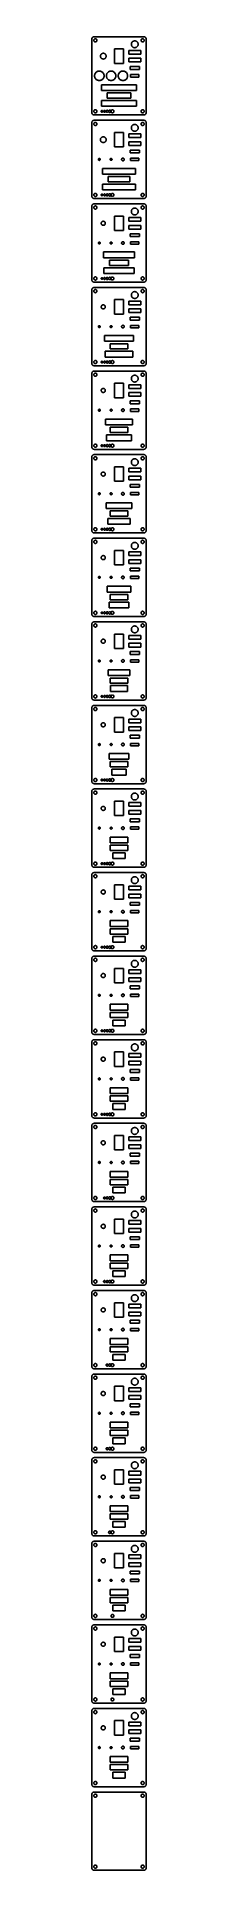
# Model space of a CAD drawing. Header units: metres. Extents: x -52 to 52, y -74 to 3413.
import ezdxf

# ---------------------------------------------------------------- set-up
doc = ezdxf.new("R2010")
doc.units = ezdxf.units.M

msp = doc.modelspace()

# ---------------------------------------------------------------- linework, layer by layer
for p, q in [((-51.9606, 3409.13), (-52, 3408.5)), ((-52, 3408.5), (-52, 3269.5)), ((-51.8429, 3409.74), (-51.9606, 3409.13)), ((-51.6489, 3410.34), (-51.8429, 3409.74)), ((-51.3815, 3410.91), (-51.6489, 3410.34)), ((-51.0451, 3411.44), (-51.3815, 3410.91)), ((-50.6448, 3411.92), (-51.0451, 3411.44)), ((-50.1871, 3412.35), (-50.6448, 3411.92)), ((-49.6791, 3412.72), (-50.1871, 3412.35)), ((-49.1289, 3413.02), (-49.6791, 3412.72)), ((-48.5451, 3413.26), (-49.1289, 3413.02)), ((-47.9369, 3413.41), (-48.5451, 3413.26)), ((-48, 3406.5), (-47.9763, 3406.88)), ((-47.9763, 3406.12), (-48, 3406.5)), ((-47.9763, 3406.88), (-47.9057, 3407.25)), ((-47.9057, 3405.75), (-47.9763, 3406.12)), ((-47.3139, 3413.49), (-47.9369, 3413.41)), ((-47.9057, 3407.25), (-47.7893, 3407.6)), ((-47.7893, 3405.4), (-47.9057, 3405.75)), ((-47.7893, 3407.6), (-47.6289, 3407.95)), ((-47.6289, 3405.05), (-47.7893, 3405.4)), ((-47.6289, 3407.95), (-47.427, 3408.26)), ((-47.427, 3404.74), (-47.6289, 3405.05)), ((-47.427, 3408.26), (-47.1869, 3408.55)), ((-47.1869, 3404.45), (-47.427, 3404.74)), ((47.3139, 3413.49), (-47.3139, 3413.49)), ((-47.1869, 3408.55), (-46.9123, 3408.81)), ((-46.9123, 3404.19), (-47.1869, 3404.45)), ((-46.9123, 3408.81), (-46.6075, 3409.03)), ((-46.6075, 3403.97), (-46.9123, 3404.19)), ((-46.6075, 3409.03), (-46.2773, 3409.21)), ((-46.2773, 3403.79), (-46.6075, 3403.97)), ((-46.2773, 3409.21), (-45.927, 3409.35)), ((-45.927, 3403.65), (-46.2773, 3403.79)), ((-45.927, 3409.35), (-45.5621, 3409.45)), ((-45.5621, 3403.55), (-45.927, 3403.65)), ((-45.5621, 3409.45), (-45.1884, 3409.49)), ((-45.1884, 3403.51), (-45.5621, 3403.55)), ((-45.1884, 3409.49), (-44.8116, 3409.49)), ((-44.8116, 3403.51), (-45.1884, 3403.51)), ((-44.8116, 3409.49), (-44.4379, 3409.45)), ((-44.4379, 3403.55), (-44.8116, 3403.51)), ((-44.4379, 3409.45), (-44.0729, 3409.35)), ((-44.0729, 3403.65), (-44.4379, 3403.55)), ((-44.0729, 3409.35), (-43.7227, 3409.21)), ((-43.7227, 3403.79), (-44.0729, 3403.65)), ((-43.7227, 3409.21), (-43.3925, 3409.03)), ((-43.3925, 3403.97), (-43.7227, 3403.79)), ((-43.3925, 3409.03), (-43.0877, 3408.81)), ((-43.0877, 3404.19), (-43.3925, 3403.97)), ((-43.0877, 3408.81), (-42.8131, 3408.55)), ((-42.8131, 3404.45), (-43.0877, 3404.19)), ((-42.8131, 3408.55), (-42.5729, 3408.26)), ((-42.5729, 3404.74), (-42.8131, 3404.45)), ((-42.5729, 3408.26), (-42.3711, 3407.95)), ((-42.3711, 3405.05), (-42.5729, 3404.74)), ((-42.3711, 3407.95), (-42.2107, 3407.6)), ((-42.2107, 3405.4), (-42.3711, 3405.05)), ((-42.2107, 3407.6), (-42.0942, 3407.25)), ((-42.0942, 3405.75), (-42.2107, 3405.4)), ((-42.0942, 3407.25), (-42.0237, 3406.88)), ((-42.0237, 3406.12), (-42.0942, 3405.75)), ((-42.0237, 3406.88), (-42, 3406.5)), ((-42, 3406.5), (-42.0237, 3406.12)), ((-8.5, 3362.75), (-8.5, 3390.25)), ((-8.5, 3390.25), (8.5, 3390.25)), ((8.5, 3390.25), (8.5, 3362.75)), ((18.5, 3380.5), (18.5, 3387.5)), ((18.5, 3387.5), (41.5, 3387.5)), ((23.5, 3399), (23.5513, 3399.81)), ((23.5513, 3398.19), (23.5, 3399)), ((23.5513, 3399.81), (23.7042, 3400.62)), ((23.7042, 3397.38), (23.5513, 3398.19)), ((23.7042, 3400.62), (23.9565, 3401.39)), ((23.9565, 3396.61), (23.7042, 3397.38)), ((23.9565, 3401.39), (24.304, 3402.13)), ((24.304, 3395.87), (23.9565, 3396.61)), ((24.304, 3402.13), (24.7414, 3402.82)), ((24.7414, 3395.18), (24.304, 3395.87)), ((24.7414, 3402.82), (25.2617, 3403.45)), ((25.2617, 3394.55), (24.7414, 3395.18)), ((25.2617, 3403.45), (25.8567, 3404.01)), ((25.8567, 3393.99), (25.2617, 3394.55)), ((25.8567, 3404.01), (26.5171, 3404.49)), ((26.5171, 3393.51), (25.8567, 3393.99)), ((26.5171, 3404.49), (27.2324, 3404.88)), ((27.2324, 3393.12), (26.5171, 3393.51)), ((27.2324, 3404.88), (27.9914, 3405.18)), ((27.9914, 3392.82), (27.2324, 3393.12)), ((27.9914, 3405.18), (28.782, 3405.38)), ((28.782, 3392.62), (27.9914, 3392.82)), ((28.782, 3405.38), (29.5919, 3405.49)), ((29.5919, 3392.51), (28.782, 3392.62)), ((29.5919, 3405.49), (30.4081, 3405.49)), ((30.4081, 3392.51), (29.5919, 3392.51)), ((30.4081, 3405.49), (31.218, 3405.38)), ((31.218, 3392.62), (30.4081, 3392.51)), ((31.218, 3405.38), (32.0086, 3405.18)), ((32.0086, 3392.82), (31.218, 3392.62)), ((32.0086, 3405.18), (32.7676, 3404.88)), ((32.7676, 3393.12), (32.0086, 3392.82)), ((32.7676, 3404.88), (33.4829, 3404.49)), ((33.4829, 3393.51), (32.7676, 3393.12)), ((33.4829, 3404.49), (34.1432, 3404.01)), ((34.1432, 3393.99), (33.4829, 3393.51)), ((34.1432, 3404.01), (34.7383, 3403.45)), ((34.7383, 3394.55), (34.1432, 3393.99)), ((34.7383, 3403.45), (35.2586, 3402.82)), ((35.2586, 3395.18), (34.7383, 3394.55)), ((35.2586, 3402.82), (35.696, 3402.13)), ((35.696, 3395.87), (35.2586, 3395.18)), ((35.696, 3402.13), (36.0435, 3401.39)), ((36.0435, 3396.61), (35.696, 3395.87)), ((36.0435, 3401.39), (36.2958, 3400.62)), ((36.2958, 3397.38), (36.0435, 3396.61)), ((36.2958, 3400.62), (36.4487, 3399.81)), ((36.4487, 3398.19), (36.2958, 3397.38)), ((36.4487, 3399.81), (36.5, 3399)), ((36.5, 3399), (36.4487, 3398.19)), ((41.5, 3387.5), (41.5, 3380.5)), ((42, 3406.5), (42.0237, 3406.88)), ((42.0237, 3406.12), (42, 3406.5)), ((42.0237, 3406.88), (42.0942, 3407.25)), ((42.0942, 3405.75), (42.0237, 3406.12)), ((42.0942, 3407.25), (42.2107, 3407.6)), ((42.2107, 3405.4), (42.0942, 3405.75)), ((42.2107, 3407.6), (42.3711, 3407.95)), ((42.3711, 3405.05), (42.2107, 3405.4)), ((42.3711, 3407.95), (42.5729, 3408.26)), ((42.5729, 3404.74), (42.3711, 3405.05)), ((42.5729, 3408.26), (42.8131, 3408.55)), ((42.8131, 3404.45), (42.5729, 3404.74)), ((42.8131, 3408.55), (43.0877, 3408.81)), ((43.0877, 3404.19), (42.8131, 3404.45)), ((43.0877, 3408.81), (43.3925, 3409.03)), ((43.3925, 3403.97), (43.0877, 3404.19)), ((43.3925, 3409.03), (43.7227, 3409.21)), ((43.7227, 3403.79), (43.3925, 3403.97)), ((43.7227, 3409.21), (44.0729, 3409.35)), ((44.0729, 3403.65), (43.7227, 3403.79)), ((44.0729, 3409.35), (44.4379, 3409.45)), ((44.4379, 3403.55), (44.0729, 3403.65)), ((44.4379, 3409.45), (44.8116, 3409.49)), ((44.8116, 3403.51), (44.4379, 3403.55)), ((44.8116, 3409.49), (45.1884, 3409.49)), ((45.1884, 3403.51), (44.8116, 3403.51)), ((45.1884, 3409.49), (45.5621, 3409.45)), ((45.5621, 3403.55), (45.1884, 3403.51)), ((45.5621, 3409.45), (45.927, 3409.35)), ((45.927, 3403.65), (45.5621, 3403.55)), ((45.927, 3409.35), (46.2773, 3409.21)), ((46.2773, 3403.79), (45.927, 3403.65)), ((46.2773, 3409.21), (46.6075, 3409.03)), ((46.6075, 3403.97), (46.2773, 3403.79)), ((46.6075, 3409.03), (46.9123, 3408.81)), ((46.9123, 3404.19), (46.6075, 3403.97)), ((46.9123, 3408.81), (47.1869, 3408.55)), ((47.1869, 3404.45), (46.9123, 3404.19)), ((47.1869, 3408.55), (47.427, 3408.26)), ((47.427, 3404.74), (47.1869, 3404.45)), ((47.9369, 3413.41), (47.3139, 3413.49)), ((47.427, 3408.26), (47.6289, 3407.95)), ((47.6289, 3405.05), (47.427, 3404.74)), ((47.6289, 3407.95), (47.7893, 3407.6)), ((47.7893, 3405.4), (47.6289, 3405.05)), ((47.7893, 3407.6), (47.9057, 3407.25)), ((47.9057, 3405.75), (47.7893, 3405.4)), ((47.9057, 3407.25), (47.9763, 3406.88)), ((47.9763, 3406.12), (47.9057, 3405.75)), ((48.5451, 3413.26), (47.9369, 3413.41)), ((47.9763, 3406.88), (48, 3406.5)), ((48, 3406.5), (47.9763, 3406.12)), ((49.1289, 3413.02), (48.5451, 3413.26)), ((49.6791, 3412.72), (49.1289, 3413.02)), ((50.1871, 3412.35), (49.6791, 3412.72)), ((50.6448, 3411.92), (50.1871, 3412.35)), ((51.0451, 3411.44), (50.6448, 3411.92)), ((51.3815, 3410.91), (51.0451, 3411.44)), ((51.6489, 3410.34), (51.3815, 3410.91)), ((51.8429, 3409.74), (51.6489, 3410.34)), ((51.9606, 3409.13), (51.8429, 3409.74)), ((52, 3408.5), (51.9606, 3409.13)), ((52, 3269.5), (52, 3408.5)), ((-35.5, 3376.5), (-35.4566, 3377.19)), ((-35.4566, 3375.81), (-35.5, 3376.5)), ((-35.4566, 3377.19), (-35.3272, 3377.87)), ((-35.3272, 3375.13), (-35.4566, 3375.81)), ((-35.3272, 3377.87), (-35.1138, 3378.52)), ((-35.1138, 3374.48), (-35.3272, 3375.13)), ((-35.1138, 3378.52), (-34.8197, 3379.15)), ((-34.8197, 3373.85), (-35.1138, 3374.48)), ((-34.8197, 3379.15), (-34.4496, 3379.73)), ((-34.4496, 3373.27), (-34.8197, 3373.85)), ((-34.4496, 3379.73), (-34.0093, 3380.26)), ((-34.0093, 3372.73), (-34.4496, 3373.27)), ((-34.0093, 3380.26), (-33.5058, 3380.74)), ((-33.5058, 3372.26), (-34.0093, 3372.73)), ((-33.5058, 3380.74), (-32.947, 3381.14)), ((-32.947, 3371.86), (-33.5058, 3372.26)), ((-32.947, 3381.14), (-32.3418, 3381.48)), ((-32.3418, 3371.52), (-32.947, 3371.86)), ((-32.3418, 3381.48), (-31.6996, 3381.73)), ((-31.6996, 3371.27), (-32.3418, 3371.52)), ((-31.6996, 3381.73), (-31.0306, 3381.9)), ((-31.0306, 3371.1), (-31.6996, 3371.27)), ((-31.0306, 3381.9), (-30.3453, 3381.99)), ((-30.3453, 3371.01), (-31.0306, 3371.1)), ((-30.3453, 3381.99), (-29.6546, 3381.99)), ((-29.6546, 3371.01), (-30.3453, 3371.01)), ((-29.6546, 3381.99), (-28.9694, 3381.9)), ((-28.9694, 3371.1), (-29.6546, 3371.01)), ((-28.9694, 3381.9), (-28.3004, 3381.73)), ((-28.3004, 3371.27), (-28.9694, 3371.1)), ((-28.3004, 3381.73), (-27.6582, 3381.48)), ((-27.6582, 3371.52), (-28.3004, 3371.27)), ((-27.6582, 3381.48), (-27.0529, 3381.14)), ((-27.0529, 3371.86), (-27.6582, 3371.52)), ((-27.0529, 3381.14), (-26.4942, 3380.74)), ((-26.4942, 3372.26), (-27.0529, 3371.86)), ((-26.4942, 3380.74), (-25.9907, 3380.26)), ((-25.9907, 3372.73), (-26.4942, 3372.26)), ((-25.9907, 3380.26), (-25.5504, 3379.73)), ((-25.5504, 3373.27), (-25.9907, 3372.73)), ((-25.5504, 3379.73), (-25.1803, 3379.15)), ((-25.1803, 3373.85), (-25.5504, 3373.27)), ((-25.1803, 3379.15), (-24.8862, 3378.52)), ((-24.8862, 3374.48), (-25.1803, 3373.85)), ((-24.8862, 3378.52), (-24.6728, 3377.87)), ((-24.6728, 3375.13), (-24.8862, 3374.48)), ((-24.6728, 3377.87), (-24.5434, 3377.19)), ((-24.5434, 3375.81), (-24.6728, 3375.13)), ((-24.5434, 3377.19), (-24.5, 3376.5)), ((-24.5, 3376.5), (-24.5434, 3375.81)), ((8.5, 3362.75), (-8.5, 3362.75)), ((41.5, 3380.5), (18.5, 3380.5)), ((18.5, 3365.5), (18.5, 3372.5)), ((18.5, 3372.5), (41.5, 3372.5)), ((41.5, 3365.5), (18.5, 3365.5)), ((21, 3351.25), (21, 3356.75)), ((21, 3356.75), (39, 3356.75)), ((39, 3351.25), (21, 3351.25)), ((39, 3356.75), (39, 3351.25)), ((41.5, 3372.5), (41.5, 3365.5)), ((-46.5, 3339), (-46.429, 3340.13)), ((-46.429, 3337.87), (-46.5, 3339)), ((-46.429, 3340.13), (-46.2172, 3341.24)), ((-46.2172, 3336.76), (-46.429, 3337.87)), ((-46.2172, 3341.24), (-45.868, 3342.31)), ((-45.868, 3335.69), (-46.2172, 3336.76)), ((-45.868, 3342.31), (-45.3867, 3343.34)), ((-45.3867, 3334.66), (-45.868, 3335.69)), ((-45.3867, 3343.34), (-44.7811, 3344.29)), ((-44.7811, 3333.71), (-45.3867, 3334.66)), ((-44.7811, 3344.29), (-44.0607, 3345.16)), ((-44.0607, 3332.84), (-44.7811, 3333.71)), ((-44.0607, 3345.16), (-43.2368, 3345.93)), ((-43.2368, 3332.07), (-44.0607, 3332.84)), ((-43.2368, 3345.93), (-42.3224, 3346.6)), ((-42.3224, 3331.4), (-43.2368, 3332.07)), ((-42.3224, 3346.6), (-41.332, 3347.14)), ((-41.332, 3330.86), (-42.3224, 3331.4)), ((-41.332, 3347.14), (-40.2811, 3347.56)), ((-40.2811, 3330.44), (-41.332, 3330.86)), ((-40.2811, 3347.56), (-39.1864, 3347.84)), ((-39.1864, 3330.16), (-40.2811, 3330.44)), ((-39.1864, 3347.84), (-38.0651, 3347.98)), ((-38.0651, 3330.02), (-39.1864, 3330.16)), ((-38.0651, 3347.98), (-36.9349, 3347.98)), ((-36.9349, 3330.02), (-38.0651, 3330.02)), ((-36.9349, 3347.98), (-35.8136, 3347.84)), ((-35.8136, 3330.16), (-36.9349, 3330.02)), ((-35.8136, 3347.84), (-34.7188, 3347.56)), ((-34.7188, 3330.44), (-35.8136, 3330.16)), ((-34.7188, 3347.56), (-33.668, 3347.14)), ((-33.668, 3330.86), (-34.7188, 3330.44)), ((-33.668, 3347.14), (-32.6776, 3346.6)), ((-32.6776, 3331.4), (-33.668, 3330.86)), ((-33.4889, 3311), (-33.4889, 3322)), ((-33.4889, 3322), (33.4889, 3322)), ((-32.6776, 3346.6), (-31.7632, 3345.93)), ((-31.7632, 3332.07), (-32.6776, 3331.4)), ((-31.7632, 3345.93), (-30.9393, 3345.16)), ((-30.9393, 3332.84), (-31.7632, 3332.07)), ((-30.9393, 3345.16), (-30.2188, 3344.29)), ((-30.2188, 3333.71), (-30.9393, 3332.84)), ((-30.2188, 3344.29), (-29.6132, 3343.34)), ((-29.6132, 3334.66), (-30.2188, 3333.71)), ((-29.6132, 3343.34), (-29.132, 3342.31)), ((-29.132, 3335.69), (-29.6132, 3334.66)), ((-29.132, 3342.31), (-28.7827, 3341.24)), ((-28.7827, 3336.76), (-29.132, 3335.69)), ((-28.7827, 3341.24), (-28.571, 3340.13)), ((-28.571, 3337.87), (-28.7827, 3336.76)), ((-28.571, 3340.13), (-28.5, 3339)), ((-28.5, 3339), (-28.571, 3337.87)), ((-24, 3339), (-23.929, 3340.13)), ((-23.929, 3337.87), (-24, 3339)), ((-23.929, 3340.13), (-23.7172, 3341.24)), ((-23.7172, 3336.76), (-23.929, 3337.87)), ((-23.7172, 3341.24), (-23.368, 3342.31)), ((-23.368, 3335.69), (-23.7172, 3336.76)), ((-23.368, 3342.31), (-22.8867, 3343.34)), ((-22.8867, 3334.66), (-23.368, 3335.69)), ((-22.8867, 3343.34), (-22.2811, 3344.29)), ((-22.2811, 3333.71), (-22.8867, 3334.66)), ((-22.2811, 3344.29), (-21.5607, 3345.16)), ((-21.5607, 3332.84), (-22.2811, 3333.71)), ((-21.5607, 3345.16), (-20.7368, 3345.93)), ((-20.7368, 3332.07), (-21.5607, 3332.84)), ((-20.7368, 3345.93), (-19.8224, 3346.6)), ((-19.8224, 3331.4), (-20.7368, 3332.07)), ((-19.8224, 3346.6), (-18.832, 3347.14)), ((-18.832, 3330.86), (-19.8224, 3331.4)), ((-18.832, 3347.14), (-17.7811, 3347.56)), ((-17.7811, 3330.44), (-18.832, 3330.86)), ((-17.7811, 3347.56), (-16.6864, 3347.84)), ((-16.6864, 3330.16), (-17.7811, 3330.44)), ((-16.6864, 3347.84), (-15.5651, 3347.98)), ((-15.5651, 3330.02), (-16.6864, 3330.16)), ((-15.5651, 3347.98), (-14.4349, 3347.98)), ((-14.4349, 3330.02), (-15.5651, 3330.02)), ((-14.4349, 3347.98), (-13.3136, 3347.84)), ((-13.3136, 3330.16), (-14.4349, 3330.02)), ((-13.3136, 3347.84), (-12.2188, 3347.56)), ((-12.2188, 3330.44), (-13.3136, 3330.16)), ((-12.2188, 3347.56), (-11.168, 3347.14)), ((-11.168, 3330.86), (-12.2188, 3330.44)), ((-11.168, 3347.14), (-10.1776, 3346.6)), ((-10.1776, 3331.4), (-11.168, 3330.86)), ((-10.1776, 3346.6), (-9.26318, 3345.93)), ((-9.26318, 3332.07), (-10.1776, 3331.4)), ((-9.26318, 3345.93), (-8.43927, 3345.16)), ((-8.43927, 3332.84), (-9.26318, 3332.07)), ((-8.43927, 3345.16), (-7.71884, 3344.29)), ((-7.71884, 3333.71), (-8.43927, 3332.84)), ((-7.71884, 3344.29), (-7.11324, 3343.34)), ((-7.11324, 3334.66), (-7.71884, 3333.71)), ((-7.11324, 3343.34), (-6.632, 3342.31)), ((-6.632, 3335.69), (-7.11324, 3334.66)), ((-6.632, 3342.31), (-6.28275, 3341.24)), ((-6.28275, 3336.76), (-6.632, 3335.69)), ((-6.28275, 3341.24), (-6.07095, 3340.13)), ((-6.07095, 3337.87), (-6.28275, 3336.76)), ((-6.07095, 3340.13), (-6, 3339)), ((-6, 3339), (-6.07095, 3337.87)), ((-1.5, 3339), (-1.42903, 3340.13)), ((-1.42903, 3337.87), (-1.5, 3339)), ((-1.42903, 3340.13), (-1.21724, 3341.24)), ((-1.21724, 3336.76), (-1.42903, 3337.87)), ((-1.21724, 3341.24), (-0.86798, 3342.31)), ((-0.86798, 3335.69), (-1.21724, 3336.76)), ((-0.86798, 3342.31), (-0.38675, 3343.34)), ((-0.38675, 3334.66), (-0.86798, 3335.69)), ((-0.38675, 3343.34), (0.21884, 3344.29)), ((0.21884, 3333.71), (-0.38675, 3334.66)), ((0.21884, 3344.29), (0.93927, 3345.16)), ((0.93927, 3332.84), (0.21884, 3333.71)), ((0.93927, 3345.16), (1.76318, 3345.93)), ((1.76318, 3332.07), (0.93927, 3332.84)), ((1.76318, 3345.93), (2.67755, 3346.6)), ((2.67755, 3331.4), (1.76318, 3332.07)), ((2.67755, 3346.6), (3.66798, 3347.14)), ((3.66798, 3330.86), (2.67755, 3331.4)), ((3.66798, 3347.14), (4.71884, 3347.56)), ((4.71884, 3330.44), (3.66798, 3330.86)), ((4.71884, 3347.56), (5.81357, 3347.84)), ((5.81357, 3330.16), (4.71884, 3330.44)), ((5.81357, 3347.84), (6.93488, 3347.98)), ((6.93488, 3330.02), (5.81357, 3330.16)), ((6.93488, 3347.98), (8.06511, 3347.98)), ((8.06511, 3330.02), (6.93488, 3330.02)), ((8.06511, 3347.98), (9.18642, 3347.84)), ((9.18642, 3330.16), (8.06511, 3330.02)), ((9.18642, 3347.84), (10.2811, 3347.56)), ((10.2811, 3330.44), (9.18642, 3330.16)), ((10.2811, 3347.56), (11.332, 3347.14)), ((11.332, 3330.86), (10.2811, 3330.44)), ((11.332, 3347.14), (12.3224, 3346.6)), ((12.3224, 3331.4), (11.332, 3330.86)), ((12.3224, 3346.6), (13.2368, 3345.93)), ((13.2368, 3332.07), (12.3224, 3331.4)), ((13.2368, 3345.93), (14.0607, 3345.16)), ((14.0607, 3332.84), (13.2368, 3332.07)), ((14.0607, 3345.16), (14.7811, 3344.29)), ((14.7811, 3333.71), (14.0607, 3332.84)), ((14.7811, 3344.29), (15.3867, 3343.34)), ((15.3867, 3334.66), (14.7811, 3333.71)), ((15.3867, 3343.34), (15.868, 3342.31)), ((15.868, 3335.69), (15.3867, 3334.66)), ((15.868, 3342.31), (16.2172, 3341.24)), ((16.2172, 3336.76), (15.868, 3335.69)), ((16.2172, 3341.24), (16.429, 3340.13)), ((16.429, 3337.87), (16.2172, 3336.76)), ((16.429, 3340.13), (16.5, 3339)), ((16.5, 3339), (16.429, 3337.87)), ((22, 3336.75), (22, 3341.25)), ((22, 3341.25), (38, 3341.25)), ((38, 3336.75), (22, 3336.75)), ((33.4889, 3322), (33.4889, 3311)), ((38, 3341.25), (38, 3336.75)), ((33.4889, 3311), (-33.4889, 3311)), ((-33.27, 3281), (-33.27, 3292)), ((-33.27, 3292), (33.27, 3292)), ((33.27, 3281), (-33.27, 3281)), ((-22.5769, 3296.5), (-22.5769, 3306.5)), ((-22.5769, 3306.5), (22.5769, 3306.5)), ((22.5769, 3296.5), (-22.5769, 3296.5)), ((22.5769, 3306.5), (22.5769, 3296.5)), ((33.27, 3292), (33.27, 3281)), ((-52, 3269.5), (-51.9606, 3268.87)), ((-51.9606, 3250.13), (-52, 3249.5)), ((-52, 3249.5), (-52, 3110.5)), ((-51.9606, 3268.87), (-51.8429, 3268.26)), ((-51.8429, 3250.74), (-51.9606, 3250.13)), ((-51.8429, 3268.26), (-51.6489, 3267.66)), ((-51.6489, 3251.34), (-51.8429, 3250.74)), ((-51.6489, 3267.66), (-51.3815, 3267.09)), ((-51.3815, 3251.91), (-51.6489, 3251.34)), ((-51.3815, 3267.09), (-51.0451, 3266.56)), ((-51.0451, 3252.44), (-51.3815, 3251.91)), ((-51.0451, 3266.56), (-50.6448, 3266.08)), ((-50.6448, 3252.92), (-51.0451, 3252.44)), ((-50.6448, 3266.08), (-50.1871, 3265.65)), ((-50.1871, 3253.35), (-50.6448, 3252.92)), ((-50.1871, 3265.65), (-49.6791, 3265.28)), ((-49.6791, 3253.72), (-50.1871, 3253.35)), ((-49.6791, 3265.28), (-49.1289, 3264.98)), ((-49.1289, 3254.02), (-49.6791, 3253.72)), ((-49.1289, 3264.98), (-48.5451, 3264.74)), ((-48.5451, 3254.26), (-49.1289, 3254.02)), ((-48.5451, 3264.74), (-47.9369, 3264.59)), ((-47.9369, 3254.41), (-48.5451, 3254.26)), ((-48, 3271.5), (-47.9763, 3271.88)), ((-47.9763, 3271.12), (-48, 3271.5)), ((-48, 3247.5), (-47.9763, 3247.88)), ((-47.9763, 3247.12), (-48, 3247.5)), ((-47.9763, 3271.88), (-47.9057, 3272.25)), ((-47.9057, 3270.75), (-47.9763, 3271.12)), ((-47.9763, 3247.88), (-47.9057, 3248.25)), ((-47.9057, 3246.75), (-47.9763, 3247.12)), ((-47.9369, 3264.59), (-47.3139, 3264.51)), ((-47.3139, 3254.49), (-47.9369, 3254.41)), ((-47.9057, 3272.25), (-47.7893, 3272.6)), ((-47.7893, 3270.4), (-47.9057, 3270.75)), ((-47.9057, 3248.25), (-47.7893, 3248.6)), ((-47.7893, 3246.4), (-47.9057, 3246.75)), ((-47.7893, 3272.6), (-47.6289, 3272.95)), ((-47.6289, 3270.05), (-47.7893, 3270.4)), ((-47.7893, 3248.6), (-47.6289, 3248.95)), ((-47.6289, 3246.05), (-47.7893, 3246.4)), ((-47.6289, 3272.95), (-47.427, 3273.26)), ((-47.427, 3269.74), (-47.6289, 3270.05)), ((-47.6289, 3248.95), (-47.427, 3249.26)), ((-47.427, 3245.74), (-47.6289, 3246.05)), ((-47.427, 3273.26), (-47.1869, 3273.55)), ((-47.1869, 3269.45), (-47.427, 3269.74)), ((-47.427, 3249.26), (-47.1869, 3249.55)), ((-47.1869, 3245.45), (-47.427, 3245.74)), ((-47.3139, 3264.51), (47.3139, 3264.51)), ((47.3139, 3254.49), (-47.3139, 3254.49)), ((-47.1869, 3273.55), (-46.9123, 3273.81)), ((-46.9123, 3269.19), (-47.1869, 3269.45)), ((-47.1869, 3249.55), (-46.9123, 3249.81)), ((-46.9123, 3245.19), (-47.1869, 3245.45)), ((-46.9123, 3273.81), (-46.6075, 3274.03)), ((-46.6075, 3268.97), (-46.9123, 3269.19)), ((-46.9123, 3249.81), (-46.6075, 3250.03)), ((-46.6075, 3244.97), (-46.9123, 3245.19)), ((-46.6075, 3274.03), (-46.2773, 3274.21)), ((-46.2773, 3268.79), (-46.6075, 3268.97)), ((-46.6075, 3250.03), (-46.2773, 3250.21)), ((-46.2773, 3244.79), (-46.6075, 3244.97)), ((-46.2773, 3274.21), (-45.927, 3274.35)), ((-45.927, 3268.65), (-46.2773, 3268.79)), ((-46.2773, 3250.21), (-45.927, 3250.35)), ((-45.927, 3244.65), (-46.2773, 3244.79)), ((-45.927, 3274.35), (-45.5621, 3274.45)), ((-45.5621, 3268.55), (-45.927, 3268.65)), ((-45.927, 3250.35), (-45.5621, 3250.45)), ((-45.5621, 3244.55), (-45.927, 3244.65)), ((-45.5621, 3274.45), (-45.1884, 3274.49)), ((-45.1884, 3268.51), (-45.5621, 3268.55)), ((-45.5621, 3250.45), (-45.1884, 3250.49)), ((-45.1884, 3244.51), (-45.5621, 3244.55)), ((-45.1884, 3274.49), (-44.8116, 3274.49)), ((-44.8116, 3268.51), (-45.1884, 3268.51)), ((-45.1884, 3250.49), (-44.8116, 3250.49)), ((-44.8116, 3244.51), (-45.1884, 3244.51)), ((-44.8116, 3274.49), (-44.4379, 3274.45)), ((-44.4379, 3268.55), (-44.8116, 3268.51)), ((-44.8116, 3250.49), (-44.4379, 3250.45)), ((-44.4379, 3244.55), (-44.8116, 3244.51)), ((-44.4379, 3274.45), (-44.0729, 3274.35)), ((-44.0729, 3268.65), (-44.4379, 3268.55)), ((-44.4379, 3250.45), (-44.0729, 3250.35)), ((-44.0729, 3244.65), (-44.4379, 3244.55)), ((-44.0729, 3274.35), (-43.7227, 3274.21)), ((-43.7227, 3268.79), (-44.0729, 3268.65)), ((-44.0729, 3250.35), (-43.7227, 3250.21)), ((-43.7227, 3244.79), (-44.0729, 3244.65)), ((-43.7227, 3274.21), (-43.3925, 3274.03)), ((-43.3925, 3268.97), (-43.7227, 3268.79)), ((-43.7227, 3250.21), (-43.3925, 3250.03)), ((-43.3925, 3244.97), (-43.7227, 3244.79)), ((-43.3925, 3274.03), (-43.0877, 3273.81)), ((-43.0877, 3269.19), (-43.3925, 3268.97)), ((-43.3925, 3250.03), (-43.0877, 3249.81)), ((-43.0877, 3245.19), (-43.3925, 3244.97)), ((-43.0877, 3273.81), (-42.8131, 3273.55)), ((-42.8131, 3269.45), (-43.0877, 3269.19)), ((-43.0877, 3249.81), (-42.8131, 3249.55)), ((-42.8131, 3245.45), (-43.0877, 3245.19)), ((-42.8131, 3273.55), (-42.5729, 3273.26)), ((-42.5729, 3269.74), (-42.8131, 3269.45)), ((-42.8131, 3249.55), (-42.5729, 3249.26)), ((-42.5729, 3245.74), (-42.8131, 3245.45)), ((-42.5729, 3273.26), (-42.3711, 3272.95)), ((-42.3711, 3270.05), (-42.5729, 3269.74)), ((-42.5729, 3249.26), (-42.3711, 3248.95)), ((-42.3711, 3246.05), (-42.5729, 3245.74)), ((-42.3711, 3272.95), (-42.2107, 3272.6)), ((-42.2107, 3270.4), (-42.3711, 3270.05)), ((-42.3711, 3248.95), (-42.2107, 3248.6)), ((-42.2107, 3246.4), (-42.3711, 3246.05)), ((-42.2107, 3272.6), (-42.0942, 3272.25)), ((-42.0942, 3270.75), (-42.2107, 3270.4)), ((-42.2107, 3248.6), (-42.0942, 3248.25)), ((-42.0942, 3246.75), (-42.2107, 3246.4)), ((-42.0942, 3272.25), (-42.0237, 3271.88)), ((-42.0237, 3271.12), (-42.0942, 3270.75)), ((-42.0942, 3248.25), (-42.0237, 3247.88)), ((-42.0237, 3247.12), (-42.0942, 3246.75)), ((-42.0237, 3271.88), (-42, 3271.5)), ((-42, 3271.5), (-42.0237, 3271.12)), ((-42.0237, 3247.88), (-42, 3247.5)), ((-42, 3247.5), (-42.0237, 3247.12)), ((-34.05, 3271.5), (-34.0378, 3271.69)), ((-34.0378, 3271.31), (-34.05, 3271.5)), ((-34.0378, 3271.69), (-34.0013, 3271.89)), ((-34.0013, 3271.11), (-34.0378, 3271.31)), ((-34.0013, 3271.89), (-33.9411, 3272.07)), ((-33.9411, 3270.93), (-34.0013, 3271.11)), ((-33.9411, 3272.07), (-33.8583, 3272.25)), ((-33.8583, 3270.75), (-33.9411, 3270.93)), ((-33.8583, 3272.25), (-33.754, 3272.41)), ((-33.754, 3270.59), (-33.8583, 3270.75)), ((-33.754, 3272.41), (-33.6299, 3272.56)), ((-33.6299, 3270.44), (-33.754, 3270.59)), ((-33.6299, 3272.56), (-33.488, 3272.69)), ((-33.488, 3270.31), (-33.6299, 3270.44)), ((-33.488, 3272.69), (-33.3305, 3272.81)), ((-33.3305, 3270.19), (-33.488, 3270.31)), ((-33.3305, 3272.81), (-33.16, 3272.9)), ((-33.16, 3270.1), (-33.3305, 3270.19)), ((-33.16, 3272.9), (-32.979, 3272.97)), ((-32.979, 3270.03), (-33.16, 3270.1)), ((-32.979, 3272.97), (-32.7904, 3273.02)), ((-32.7904, 3269.98), (-32.979, 3270.03)), ((-32.7904, 3273.02), (-32.5973, 3273.05)), ((-32.5973, 3269.95), (-32.7904, 3269.98)), ((-32.5973, 3273.05), (-32.4027, 3273.05)), ((-32.4027, 3269.95), (-32.5973, 3269.95)), ((-32.4027, 3273.05), (-32.2095, 3273.02)), ((-32.2095, 3269.98), (-32.4027, 3269.95)), ((-32.2095, 3273.02), (-32.021, 3272.97)), ((-32.021, 3270.03), (-32.2095, 3269.98)), ((-32.021, 3272.97), (-31.84, 3272.9)), ((-31.84, 3270.1), (-32.021, 3270.03)), ((-31.84, 3272.9), (-31.6695, 3272.81)), ((-31.6695, 3270.19), (-31.84, 3270.1)), ((-31.6695, 3272.81), (-31.512, 3272.69)), ((-31.512, 3270.31), (-31.6695, 3270.19)), ((-31.512, 3272.69), (-31.3701, 3272.56)), ((-31.3701, 3270.44), (-31.512, 3270.31)), ((-31.3701, 3272.56), (-31.246, 3272.41)), ((-31.246, 3270.59), (-31.3701, 3270.44)), ((-31.246, 3272.41), (-31.1417, 3272.25)), ((-31.1417, 3270.75), (-31.246, 3270.59)), ((-31.1417, 3272.25), (-31.0588, 3272.07)), ((-31.0588, 3270.93), (-31.1417, 3270.75)), ((-31.0588, 3272.07), (-30.9987, 3271.89)), ((-30.9987, 3271.11), (-31.0588, 3270.93)), ((-30.9987, 3271.89), (-30.9622, 3271.69)), ((-30.9622, 3271.31), (-30.9987, 3271.11)), ((-30.9622, 3271.69), (-30.95, 3271.5)), ((-30.95, 3271.5), (-30.9622, 3271.31)), ((-29.3, 3271.5), (-29.2858, 3271.73)), ((-29.2858, 3271.27), (-29.3, 3271.5)), ((-29.2858, 3271.73), (-29.2434, 3271.95)), ((-29.2434, 3271.05), (-29.2858, 3271.27)), ((-29.2434, 3271.95), (-29.1736, 3272.16)), ((-29.1736, 3270.84), (-29.2434, 3271.05)), ((-29.1736, 3272.16), (-29.0773, 3272.37)), ((-29.0773, 3270.63), (-29.1736, 3270.84)), ((-29.0773, 3272.37), (-28.9562, 3272.56)), ((-28.9562, 3270.44), (-29.0773, 3270.63)), ((-28.9562, 3272.56), (-28.8121, 3272.73)), ((-28.8121, 3270.27), (-28.9562, 3270.44)), ((-28.8121, 3272.73), (-28.6474, 3272.89)), ((-28.6474, 3270.11), (-28.8121, 3270.27)), ((-28.6474, 3272.89), (-28.4645, 3273.02)), ((-28.4645, 3269.98), (-28.6474, 3270.11)), ((-28.4645, 3273.02), (-28.2664, 3273.13)), ((-28.2664, 3269.87), (-28.4645, 3269.98)), ((-28.2664, 3273.13), (-28.0562, 3273.21)), ((-28.0562, 3269.79), (-28.2664, 3269.87)), ((-28.0562, 3273.21), (-27.8373, 3273.27)), ((-27.8373, 3269.73), (-28.0562, 3269.79)), ((-27.8373, 3273.27), (-27.613, 3273.3)), ((-27.613, 3269.7), (-27.8373, 3269.73)), ((-27.613, 3273.3), (-27.387, 3273.3)), ((-27.387, 3269.7), (-27.613, 3269.7)), ((-27.387, 3273.3), (-27.1627, 3273.27)), ((-27.1627, 3269.73), (-27.387, 3269.7)), ((-27.1627, 3273.27), (-26.9438, 3273.21)), ((-26.9438, 3269.79), (-27.1627, 3269.73)), ((-26.9438, 3273.21), (-26.7336, 3273.13)), ((-26.7336, 3269.87), (-26.9438, 3269.79)), ((-26.7336, 3273.13), (-26.5355, 3273.02)), ((-26.5355, 3269.98), (-26.7336, 3269.87)), ((-26.5355, 3273.02), (-26.3526, 3272.89)), ((-26.3526, 3270.11), (-26.5355, 3269.98)), ((-26.3526, 3272.89), (-26.1879, 3272.73)), ((-26.1879, 3270.27), (-26.3526, 3270.11)), ((-26.1879, 3272.73), (-26.0438, 3272.56)), ((-26.0438, 3270.44), (-26.1879, 3270.27)), ((-26.0438, 3272.56), (-25.9226, 3272.37)), ((-25.9226, 3270.63), (-26.0438, 3270.44)), ((-25.9226, 3272.37), (-25.8264, 3272.16)), ((-25.8264, 3270.84), (-25.9226, 3270.63)), ((-25.8264, 3272.16), (-25.7565, 3271.95)), ((-25.7565, 3271.05), (-25.8264, 3270.84)), ((-25.7565, 3271.95), (-25.7142, 3271.73)), ((-25.7142, 3271.27), (-25.7565, 3271.05)), ((-25.7142, 3271.73), (-25.7, 3271.5)), ((-25.7, 3271.5), (-25.7142, 3271.27)), ((-24.45, 3271.5), (-24.4346, 3271.74)), ((-24.4346, 3271.26), (-24.45, 3271.5)), ((-24.4346, 3271.74), (-24.3887, 3271.98)), ((-24.3887, 3271.02), (-24.4346, 3271.26)), ((-24.3887, 3271.98), (-24.3131, 3272.22)), ((-24.3131, 3270.78), (-24.3887, 3271.02)), ((-24.3131, 3272.22), (-24.2088, 3272.44)), ((-24.2088, 3270.56), (-24.3131, 3270.78)), ((-24.2088, 3272.44), (-24.0776, 3272.65)), ((-24.0776, 3270.35), (-24.2088, 3270.56)), ((-24.0776, 3272.65), (-23.9215, 3272.83)), ((-23.9215, 3270.17), (-24.0776, 3270.35)), ((-23.9215, 3272.83), (-23.743, 3273)), ((-23.743, 3270), (-23.9215, 3270.17)), ((-23.743, 3273), (-23.5449, 3273.15)), ((-23.5449, 3269.85), (-23.743, 3270)), ((-23.5449, 3273.15), (-23.3303, 3273.26)), ((-23.3303, 3269.74), (-23.5449, 3269.85)), ((-23.3303, 3273.26), (-23.1026, 3273.35)), ((-23.1026, 3269.65), (-23.3303, 3269.74)), ((-23.1026, 3273.35), (-22.8654, 3273.42)), ((-22.8654, 3269.58), (-23.1026, 3269.65)), ((-22.8654, 3273.42), (-22.6224, 3273.45)), ((-22.6224, 3269.55), (-22.8654, 3269.58)), ((-22.6224, 3273.45), (-22.3775, 3273.45)), ((-22.3775, 3269.55), (-22.6224, 3269.55)), ((-22.3775, 3273.45), (-22.1346, 3273.42)), ((-22.1346, 3269.58), (-22.3775, 3269.55)), ((-22.1346, 3273.42), (-21.8974, 3273.35)), ((-21.8974, 3269.65), (-22.1346, 3269.58)), ((-21.8974, 3273.35), (-21.6697, 3273.26)), ((-21.6697, 3269.74), (-21.8974, 3269.65)), ((-21.6697, 3273.26), (-21.4551, 3273.15)), ((-21.4551, 3269.85), (-21.6697, 3269.74)), ((-21.4551, 3273.15), (-21.257, 3273)), ((-21.257, 3270), (-21.4551, 3269.85)), ((-21.257, 3273), (-21.0785, 3272.83)), ((-21.0785, 3270.17), (-21.257, 3270)), ((-21.0785, 3272.83), (-20.9224, 3272.65)), ((-20.9224, 3270.35), (-21.0785, 3270.17)), ((-20.9224, 3272.65), (-20.7912, 3272.44)), ((-20.7912, 3270.56), (-20.9224, 3270.35)), ((-20.7912, 3272.44), (-20.6869, 3272.22)), ((-20.6869, 3270.78), (-20.7912, 3270.56)), ((-20.6869, 3272.22), (-20.6113, 3271.98)), ((-20.6113, 3271.02), (-20.6869, 3270.78)), ((-20.6113, 3271.98), (-20.5654, 3271.74)), ((-20.5654, 3271.26), (-20.6113, 3271.02)), ((-20.5654, 3271.74), (-20.55, 3271.5)), ((-20.55, 3271.5), (-20.5654, 3271.26)), ((-19.75, 3271.5), (-19.7323, 3271.78)), ((-19.7323, 3271.22), (-19.75, 3271.5)), ((-19.7323, 3271.78), (-19.6793, 3272.06)), ((-19.6793, 3270.94), (-19.7323, 3271.22)), ((-19.6793, 3272.06), (-19.592, 3272.33)), ((-19.592, 3270.67), (-19.6793, 3270.94)), ((-19.592, 3272.33), (-19.4717, 3272.58)), ((-19.4717, 3270.42), (-19.592, 3270.67)), ((-19.4717, 3272.58), (-19.3203, 3272.82)), ((-19.3203, 3270.18), (-19.4717, 3270.42)), ((-19.3203, 3272.82), (-19.1402, 3273.04)), ((-19.1402, 3269.96), (-19.3203, 3270.18)), ((-19.1402, 3273.04), (-18.9342, 3273.23)), ((-18.9342, 3269.77), (-19.1402, 3269.96)), ((-18.9342, 3273.23), (-18.7056, 3273.4)), ((-18.7056, 3269.6), (-18.9342, 3269.77)), ((-18.7056, 3273.4), (-18.458, 3273.54)), ((-18.458, 3269.46), (-18.7056, 3269.6)), ((-18.458, 3273.54), (-18.1953, 3273.64)), ((-18.1953, 3269.36), (-18.458, 3269.46)), ((-18.1953, 3273.64), (-17.9216, 3273.71)), ((-17.9216, 3269.29), (-18.1953, 3269.36)), ((-17.9216, 3273.71), (-17.6413, 3273.75)), ((-17.6413, 3269.25), (-17.9216, 3269.29)), ((-17.6413, 3273.75), (-17.3587, 3273.75)), ((-17.3587, 3269.25), (-17.6413, 3269.25)), ((-17.3587, 3273.75), (-17.0784, 3273.71)), ((-17.0784, 3269.29), (-17.3587, 3269.25)), ((-17.0784, 3273.71), (-16.8047, 3273.64)), ((-16.8047, 3269.36), (-17.0784, 3269.29)), ((-16.8047, 3273.64), (-16.542, 3273.54)), ((-16.542, 3269.46), (-16.8047, 3269.36)), ((-16.542, 3273.54), (-16.2944, 3273.4)), ((-16.2944, 3269.6), (-16.542, 3269.46)), ((-16.2944, 3273.4), (-16.0658, 3273.23)), ((-16.0658, 3269.77), (-16.2944, 3269.6)), ((-16.0658, 3273.23), (-15.8598, 3273.04)), ((-15.8598, 3269.96), (-16.0658, 3269.77)), ((-15.8598, 3273.04), (-15.6797, 3272.82)), ((-15.6797, 3270.18), (-15.8598, 3269.96)), ((-15.6797, 3272.82), (-15.5283, 3272.58)), ((-15.5283, 3270.42), (-15.6797, 3270.18)), ((-15.5283, 3272.58), (-15.408, 3272.33)), ((-15.408, 3270.67), (-15.5283, 3270.42)), ((-15.408, 3272.33), (-15.3207, 3272.06)), ((-15.3207, 3270.94), (-15.408, 3270.67)), ((-15.3207, 3272.06), (-15.2677, 3271.78)), ((-15.2677, 3271.22), (-15.3207, 3270.94)), ((-15.2677, 3271.78), (-15.25, 3271.5)), ((-15.25, 3271.5), (-15.2677, 3271.22)), ((-15.25, 3271.5), (-15.2283, 3271.84)), ((-15.2283, 3271.16), (-15.25, 3271.5)), ((-15.2283, 3271.84), (-15.1636, 3272.18)), ((-15.1636, 3270.82), (-15.2283, 3271.16)), ((-15.1636, 3272.18), (-15.0569, 3272.51)), ((-15.0569, 3270.49), (-15.1636, 3270.82)), ((-15.0569, 3272.51), (-14.9098, 3272.82)), ((-14.9098, 3270.18), (-15.0569, 3270.49)), ((-14.9098, 3272.82), (-14.7248, 3273.12)), ((-14.7248, 3269.88), (-14.9098, 3270.18)), ((-14.7248, 3273.12), (-14.5047, 3273.38)), ((-14.5047, 3269.62), (-14.7248, 3269.88)), ((-14.5047, 3273.38), (-14.2529, 3273.62)), ((-14.2529, 3269.38), (-14.5047, 3269.62)), ((-14.2529, 3273.62), (-13.9735, 3273.82)), ((-13.9735, 3269.18), (-14.2529, 3269.38)), ((-13.9735, 3273.82), (-13.6709, 3273.99)), ((-13.6709, 3269.01), (-13.9735, 3269.18)), ((-13.6709, 3273.99), (-13.3498, 3274.12)), ((-13.3498, 3268.88), (-13.6709, 3269.01)), ((-13.3498, 3274.12), (-13.0153, 3274.2)), ((-13.0153, 3268.8), (-13.3498, 3268.88)), ((-13.0153, 3274.2), (-12.6727, 3274.24)), ((-12.6727, 3268.76), (-13.0153, 3268.8)), ((-12.6727, 3274.24), (-12.3273, 3274.24)), ((-12.3273, 3268.76), (-12.6727, 3268.76)), ((-12.3273, 3274.24), (-11.9847, 3274.2)), ((-11.9847, 3268.8), (-12.3273, 3268.76)), ((-11.9847, 3274.2), (-11.6502, 3274.12)), ((-11.6502, 3268.88), (-11.9847, 3268.8)), ((-11.6502, 3274.12), (-11.3291, 3273.99)), ((-11.3291, 3269.01), (-11.6502, 3268.88)), ((-11.3291, 3273.99), (-11.0265, 3273.82)), ((-11.0265, 3269.18), (-11.3291, 3269.01)), ((-11.0265, 3273.82), (-10.7471, 3273.62)), ((-10.7471, 3269.38), (-11.0265, 3269.18)), ((-10.7471, 3273.62), (-10.4953, 3273.38)), ((-10.4953, 3269.62), (-10.7471, 3269.38)), ((-10.4953, 3273.38), (-10.2752, 3273.12)), ((-10.2752, 3269.88), (-10.4953, 3269.62)), ((-10.2752, 3273.12), (-10.0901, 3272.82)), ((-10.0901, 3270.18), (-10.2752, 3269.88)), ((-10.0901, 3272.82), (-9.9431, 3272.51)), ((-9.9431, 3270.49), (-10.0901, 3270.18)), ((-9.9431, 3272.51), (-9.8364, 3272.18)), ((-9.8364, 3270.82), (-9.9431, 3270.49)), ((-9.8364, 3272.18), (-9.77168, 3271.84)), ((-9.77168, 3271.16), (-9.8364, 3270.82)), ((-9.77168, 3271.84), (-9.75, 3271.5)), ((-9.75, 3271.5), (-9.77168, 3271.16)), ((24.7414, 3243.82), (25.2617, 3244.45)), ((25.2617, 3244.45), (25.8567, 3245.01)), ((25.8567, 3245.01), (26.5171, 3245.49)), ((26.5171, 3245.49), (27.2324, 3245.88)), ((27.2324, 3245.88), (27.9914, 3246.18)), ((27.9914, 3246.18), (28.782, 3246.38)), ((28.782, 3246.38), (29.5919, 3246.49)), ((29.5919, 3246.49), (30.4081, 3246.49)), ((30.4081, 3246.49), (31.218, 3246.38)), ((31.218, 3246.38), (32.0086, 3246.18)), ((32.0086, 3246.18), (32.7676, 3245.88)), ((32.7676, 3245.88), (33.4829, 3245.49)), ((33.4829, 3245.49), (34.1432, 3245.01)), ((34.1432, 3245.01), (34.7383, 3244.45)), ((34.7383, 3244.45), (35.2586, 3243.82)), ((42, 3271.5), (42.0237, 3271.88)), ((42.0237, 3271.12), (42, 3271.5)), ((42, 3247.5), (42.0237, 3247.88)), ((42.0237, 3247.12), (42, 3247.5)), ((42.0237, 3271.88), (42.0942, 3272.25)), ((42.0942, 3270.75), (42.0237, 3271.12)), ((42.0237, 3247.88), (42.0942, 3248.25)), ((42.0942, 3246.75), (42.0237, 3247.12)), ((42.0942, 3272.25), (42.2107, 3272.6)), ((42.2107, 3270.4), (42.0942, 3270.75)), ((42.0942, 3248.25), (42.2107, 3248.6)), ((42.2107, 3246.4), (42.0942, 3246.75)), ((42.2107, 3272.6), (42.3711, 3272.95)), ((42.3711, 3270.05), (42.2107, 3270.4)), ((42.2107, 3248.6), (42.3711, 3248.95)), ((42.3711, 3246.05), (42.2107, 3246.4)), ((42.3711, 3272.95), (42.5729, 3273.26)), ((42.5729, 3269.74), (42.3711, 3270.05)), ((42.3711, 3248.95), (42.5729, 3249.26)), ((42.5729, 3245.74), (42.3711, 3246.05)), ((42.5729, 3273.26), (42.8131, 3273.55)), ((42.8131, 3269.45), (42.5729, 3269.74)), ((42.5729, 3249.26), (42.8131, 3249.55)), ((42.8131, 3245.45), (42.5729, 3245.74)), ((42.8131, 3273.55), (43.0877, 3273.81)), ((43.0877, 3269.19), (42.8131, 3269.45)), ((42.8131, 3249.55), (43.0877, 3249.81)), ((43.0877, 3245.19), (42.8131, 3245.45)), ((43.0877, 3273.81), (43.3925, 3274.03)), ((43.3925, 3268.97), (43.0877, 3269.19)), ((43.0877, 3249.81), (43.3925, 3250.03)), ((43.3925, 3244.97), (43.0877, 3245.19)), ((43.3925, 3274.03), (43.7227, 3274.21)), ((43.7227, 3268.79), (43.3925, 3268.97)), ((43.3925, 3250.03), (43.7227, 3250.21)), ((43.7227, 3244.79), (43.3925, 3244.97)), ((43.7227, 3274.21), (44.0729, 3274.35)), ((44.0729, 3268.65), (43.7227, 3268.79)), ((43.7227, 3250.21), (44.0729, 3250.35)), ((44.0729, 3244.65), (43.7227, 3244.79)), ((44.0729, 3274.35), (44.4379, 3274.45)), ((44.4379, 3268.55), (44.0729, 3268.65)), ((44.0729, 3250.35), (44.4379, 3250.45)), ((44.4379, 3244.55), (44.0729, 3244.65)), ((44.4379, 3274.45), (44.8116, 3274.49)), ((44.8116, 3268.51), (44.4379, 3268.55)), ((44.4379, 3250.45), (44.8116, 3250.49)), ((44.8116, 3244.51), (44.4379, 3244.55)), ((44.8116, 3274.49), (45.1884, 3274.49)), ((45.1884, 3268.51), (44.8116, 3268.51)), ((44.8116, 3250.49), (45.1884, 3250.49)), ((45.1884, 3244.51), (44.8116, 3244.51)), ((45.1884, 3274.49), (45.5621, 3274.45)), ((45.5621, 3268.55), (45.1884, 3268.51)), ((45.1884, 3250.49), (45.5621, 3250.45)), ((45.5621, 3244.55), (45.1884, 3244.51)), ((45.5621, 3274.45), (45.927, 3274.35)), ((45.927, 3268.65), (45.5621, 3268.55)), ((45.5621, 3250.45), (45.927, 3250.35)), ((45.927, 3244.65), (45.5621, 3244.55)), ((45.927, 3274.35), (46.2773, 3274.21)), ((46.2773, 3268.79), (45.927, 3268.65)), ((45.927, 3250.35), (46.2773, 3250.21)), ((46.2773, 3244.79), (45.927, 3244.65)), ((46.2773, 3274.21), (46.6075, 3274.03)), ((46.6075, 3268.97), (46.2773, 3268.79)), ((46.2773, 3250.21), (46.6075, 3250.03)), ((46.6075, 3244.97), (46.2773, 3244.79)), ((46.6075, 3274.03), (46.9123, 3273.81)), ((46.9123, 3269.19), (46.6075, 3268.97)), ((46.6075, 3250.03), (46.9123, 3249.81)), ((46.9123, 3245.19), (46.6075, 3244.97)), ((46.9123, 3273.81), (47.1869, 3273.55)), ((47.1869, 3269.45), (46.9123, 3269.19)), ((46.9123, 3249.81), (47.1869, 3249.55)), ((47.1869, 3245.45), (46.9123, 3245.19)), ((47.1869, 3273.55), (47.427, 3273.26)), ((47.427, 3269.74), (47.1869, 3269.45)), ((47.1869, 3249.55), (47.427, 3249.26)), ((47.427, 3245.74), (47.1869, 3245.45)), ((47.3139, 3264.51), (47.9369, 3264.59)), ((47.9369, 3254.41), (47.3139, 3254.49)), ((47.427, 3273.26), (47.6289, 3272.95)), ((47.6289, 3270.05), (47.427, 3269.74)), ((47.427, 3249.26), (47.6289, 3248.95)), ((47.6289, 3246.05), (47.427, 3245.74)), ((47.6289, 3272.95), (47.7893, 3272.6)), ((47.7893, 3270.4), (47.6289, 3270.05)), ((47.6289, 3248.95), (47.7893, 3248.6)), ((47.7893, 3246.4), (47.6289, 3246.05)), ((47.7893, 3272.6), (47.9057, 3272.25)), ((47.9057, 3270.75), (47.7893, 3270.4)), ((47.7893, 3248.6), (47.9057, 3248.25)), ((47.9057, 3246.75), (47.7893, 3246.4)), ((47.9057, 3272.25), (47.9763, 3271.88)), ((47.9763, 3271.12), (47.9057, 3270.75)), ((47.9057, 3248.25), (47.9763, 3247.88)), ((47.9763, 3247.12), (47.9057, 3246.75)), ((47.9369, 3264.59), (48.5451, 3264.74)), ((48.5451, 3254.26), (47.9369, 3254.41)), ((47.9763, 3271.88), (48, 3271.5)), ((48, 3271.5), (47.9763, 3271.12)), ((47.9763, 3247.88), (48, 3247.5)), ((48, 3247.5), (47.9763, 3247.12)), ((48.5451, 3264.74), (49.1289, 3264.98)), ((49.1289, 3254.02), (48.5451, 3254.26)), ((49.1289, 3264.98), (49.6791, 3265.28)), ((49.6791, 3253.72), (49.1289, 3254.02)), ((49.6791, 3265.28), (50.1871, 3265.65)), ((50.1871, 3253.35), (49.6791, 3253.72)), ((50.1871, 3265.65), (50.6448, 3266.08)), ((50.6448, 3252.92), (50.1871, 3253.35)), ((50.6448, 3266.08), (51.0451, 3266.56)), ((51.0451, 3252.44), (50.6448, 3252.92)), ((51.0451, 3266.56), (51.3815, 3267.09)), ((51.3815, 3251.91), (51.0451, 3252.44)), ((51.3815, 3267.09), (51.6489, 3267.66)), ((51.6489, 3251.34), (51.3815, 3251.91)), ((51.6489, 3267.66), (51.8429, 3268.26)), ((51.8429, 3250.74), (51.6489, 3251.34)), ((51.8429, 3268.26), (51.9606, 3268.87)), ((51.9606, 3250.13), (51.8429, 3250.74)), ((51.9606, 3268.87), (52, 3269.5)), ((52, 3249.5), (51.9606, 3250.13)), ((52, 3110.5), (52, 3249.5)), ((-35.5, 3217.5), (-35.4566, 3218.19)), ((-35.4566, 3216.81), (-35.5, 3217.5)), ((-35.4566, 3218.19), (-35.3272, 3218.87)), ((-35.3272, 3216.13), (-35.4566, 3216.81)), ((-35.3272, 3218.87), (-35.1138, 3219.52)), ((-35.1138, 3215.48), (-35.3272, 3216.13)), ((-35.1138, 3219.52), (-34.8197, 3220.15)), ((-34.8197, 3214.85), (-35.1138, 3215.48)), ((-34.8197, 3220.15), (-34.4496, 3220.73)), ((-34.4496, 3214.27), (-34.8197, 3214.85)), ((-34.4496, 3220.73), (-34.0093, 3221.26)), ((-34.0093, 3213.73), (-34.4496, 3214.27)), ((-34.0093, 3221.26), (-33.5058, 3221.74)), ((-33.5058, 3213.26), (-34.0093, 3213.73)), ((-33.5058, 3221.74), (-32.947, 3222.14)), ((-32.947, 3212.86), (-33.5058, 3213.26)), ((-32.947, 3222.14), (-32.3418, 3222.48)), ((-32.3418, 3212.52), (-32.947, 3212.86)), ((-32.3418, 3222.48), (-31.6996, 3222.73)), ((-31.6996, 3212.27), (-32.3418, 3212.52)), ((-31.6996, 3222.73), (-31.0306, 3222.9)), ((-31.0306, 3212.1), (-31.6996, 3212.27)), ((-31.0306, 3222.9), (-30.3453, 3222.99)), ((-30.3453, 3212.01), (-31.0306, 3212.1)), ((-30.3453, 3222.99), (-29.6546, 3222.99)), ((-29.6546, 3212.01), (-30.3453, 3212.01)), ((-29.6546, 3222.99), (-28.9694, 3222.9)), ((-28.9694, 3212.1), (-29.6546, 3212.01)), ((-28.9694, 3222.9), (-28.3004, 3222.73)), ((-28.3004, 3212.27), (-28.9694, 3212.1)), ((-28.3004, 3222.73), (-27.6582, 3222.48)), ((-27.6582, 3212.52), (-28.3004, 3212.27)), ((-27.6582, 3222.48), (-27.0529, 3222.14)), ((-27.0529, 3212.86), (-27.6582, 3212.52)), ((-27.0529, 3222.14), (-26.4942, 3221.74)), ((-26.4942, 3213.26), (-27.0529, 3212.86)), ((-26.4942, 3221.74), (-25.9907, 3221.26)), ((-25.9907, 3213.73), (-26.4942, 3213.26)), ((-25.9907, 3221.26), (-25.5504, 3220.73)), ((-25.5504, 3214.27), (-25.9907, 3213.73)), ((-25.5504, 3220.73), (-25.1803, 3220.15)), ((-25.1803, 3214.85), (-25.5504, 3214.27)), ((-25.1803, 3220.15), (-24.8862, 3219.52)), ((-24.8862, 3215.48), (-25.1803, 3214.85)), ((-24.8862, 3219.52), (-24.6728, 3218.87)), ((-24.6728, 3216.13), (-24.8862, 3215.48)), ((-24.6728, 3218.87), (-24.5434, 3218.19)), ((-24.5434, 3216.81), (-24.6728, 3216.13)), ((-24.5434, 3218.19), (-24.5, 3217.5)), ((-24.5, 3217.5), (-24.5434, 3216.81)), ((-8.5, 3203.75), (-8.5, 3231.25)), ((-8.5, 3231.25), (8.5, 3231.25)), ((8.5, 3231.25), (8.5, 3203.75)), ((18.5, 3221.5), (18.5, 3228.5)), ((18.5, 3228.5), (41.5, 3228.5)), ((41.5, 3221.5), (18.5, 3221.5)), ((18.5, 3206.5), (18.5, 3213.5)), ((18.5, 3213.5), (41.5, 3213.5)), ((23.5, 3240), (23.5513, 3240.81)), ((23.5513, 3239.19), (23.5, 3240)), ((23.5513, 3240.81), (23.7042, 3241.62)), ((23.7042, 3238.38), (23.5513, 3239.19)), ((23.7042, 3241.62), (23.9565, 3242.39)), ((23.9565, 3237.61), (23.7042, 3238.38)), ((23.9565, 3242.39), (24.304, 3243.13)), ((24.304, 3236.87), (23.9565, 3237.61)), ((24.304, 3243.13), (24.7414, 3243.82)), ((24.7414, 3236.18), (24.304, 3236.87)), ((25.2617, 3235.55), (24.7414, 3236.18)), ((25.8567, 3234.99), (25.2617, 3235.55)), ((26.5171, 3234.51), (25.8567, 3234.99)), ((27.2324, 3234.12), (26.5171, 3234.51)), ((27.9914, 3233.82), (27.2324, 3234.12)), ((28.782, 3233.62), (27.9914, 3233.82)), ((29.5919, 3233.51), (28.782, 3233.62)), ((30.4081, 3233.51), (29.5919, 3233.51)), ((31.218, 3233.62), (30.4081, 3233.51)), ((32.0086, 3233.82), (31.218, 3233.62)), ((32.7676, 3234.12), (32.0086, 3233.82)), ((33.4829, 3234.51), (32.7676, 3234.12)), ((34.1432, 3234.99), (33.4829, 3234.51)), ((34.7383, 3235.55), (34.1432, 3234.99)), ((35.2586, 3236.18), (34.7383, 3235.55)), ((35.2586, 3243.82), (35.696, 3243.13)), ((35.696, 3236.87), (35.2586, 3236.18)), ((35.696, 3243.13), (36.0435, 3242.39)), ((36.0435, 3237.61), (35.696, 3236.87)), ((36.0435, 3242.39), (36.2958, 3241.62)), ((36.2958, 3238.38), (36.0435, 3237.61)), ((36.2958, 3241.62), (36.4487, 3240.81)), ((36.4487, 3239.19), (36.2958, 3238.38)), ((36.4487, 3240.81), (36.5, 3240)), ((36.5, 3240), (36.4487, 3239.19)), ((41.5, 3228.5), (41.5, 3221.5)), ((41.5, 3213.5), (41.5, 3206.5)), ((-39.25, 3180), (-39.2362, 3180.22)), ((-39.2362, 3179.78), (-39.25, 3180)), ((-39.2362, 3180.22), (-39.195, 3180.44)), ((-39.195, 3179.56), (-39.2362, 3179.78)), ((-39.195, 3180.44), (-39.1271, 3180.64)), ((-39.1271, 3179.36), (-39.195, 3179.56)), ((-39.1271, 3180.64), (-39.0335, 3180.84)), ((-39.0335, 3179.16), (-39.1271, 3179.36)), ((-39.0335, 3180.84), (-38.9158, 3181.03)), ((-38.9158, 3178.97), (-39.0335, 3179.16)), ((-38.9158, 3181.03), (-38.7757, 3181.2)), ((-38.7757, 3178.8), (-38.9158, 3178.97)), ((-38.7757, 3181.2), (-38.6155, 3181.35)), ((-38.6155, 3178.65), (-38.7757, 3178.8)), ((-38.6155, 3181.35), (-38.4377, 3181.48)), ((-38.4377, 3178.52), (-38.6155, 3178.65)), ((-38.4377, 3181.48), (-38.2451, 3181.58)), ((-38.2451, 3178.42), (-38.4377, 3178.52)), ((-38.2451, 3181.58), (-38.0408, 3181.66)), ((-38.0408, 3178.34), (-38.2451, 3178.42)), ((-38.0408, 3181.66), (-37.8279, 3181.72)), ((-37.8279, 3178.28), (-38.0408, 3178.34)), ((-37.8279, 3181.72), (-37.6099, 3181.75)), ((-37.6099, 3178.25), (-37.8279, 3178.28)), ((-37.6099, 3181.75), (-37.3901, 3181.75)), ((-37.3901, 3178.25), (-37.6099, 3178.25)), ((-37.3901, 3181.75), (-37.1721, 3181.72)), ((-37.1721, 3178.28), (-37.3901, 3178.25)), ((-37.1721, 3181.72), (-36.9592, 3181.66)), ((-36.9592, 3178.34), (-37.1721, 3178.28)), ((-36.9592, 3181.66), (-36.7549, 3181.58)), ((-36.7549, 3178.42), (-36.9592, 3178.34)), ((-36.7549, 3181.58), (-36.5623, 3181.48)), ((-36.5623, 3178.52), (-36.7549, 3178.42)), ((-36.5623, 3181.48), (-36.3845, 3181.35)), ((-36.3845, 3178.65), (-36.5623, 3178.52)), ((-36.3845, 3181.35), (-36.2243, 3181.2)), ((-36.2243, 3178.8), (-36.3845, 3178.65)), ((-36.2243, 3181.2), (-36.0842, 3181.03)), ((-36.0842, 3178.97), (-36.2243, 3178.8)), ((-36.0842, 3181.03), (-35.9665, 3180.84)), ((-35.9665, 3179.16), (-36.0842, 3178.97)), ((-35.9665, 3180.84), (-35.8729, 3180.64)), ((-35.8729, 3179.36), (-35.9665, 3179.16)), ((-35.8729, 3180.64), (-35.805, 3180.44)), ((-35.805, 3179.56), (-35.8729, 3179.36)), ((-35.805, 3180.44), (-35.7638, 3180.22)), ((-35.7638, 3179.78), (-35.805, 3179.56)), ((-35.7638, 3180.22), (-35.75, 3180)), ((-35.75, 3180), (-35.7638, 3179.78)), ((-16.75, 3180), (-16.7362, 3180.22)), ((-16.7362, 3179.78), (-16.75, 3180)), ((-16.7362, 3180.22), (-16.695, 3180.44)), ((-16.695, 3179.56), (-16.7362, 3179.78)), ((-16.695, 3180.44), (-16.6271, 3180.64)), ((-16.6271, 3179.36), (-16.695, 3179.56)), ((-16.6271, 3180.64), (-16.5335, 3180.84)), ((-16.5335, 3179.16), (-16.6271, 3179.36)), ((-16.5335, 3180.84), (-16.4158, 3181.03)), ((-16.4158, 3178.97), (-16.5335, 3179.16)), ((-16.4158, 3181.03), (-16.2757, 3181.2)), ((-16.2757, 3178.8), (-16.4158, 3178.97)), ((-16.2757, 3181.2), (-16.1155, 3181.35)), ((-16.1155, 3178.65), (-16.2757, 3178.8)), ((-16.1155, 3181.35), (-15.9377, 3181.48)), ((-15.9377, 3178.52), (-16.1155, 3178.65)), ((-15.9377, 3181.48), (-15.7451, 3181.58)), ((-15.7451, 3178.42), (-15.9377, 3178.52)), ((-15.7451, 3181.58), (-15.5408, 3181.66)), ((-15.5408, 3178.34), (-15.7451, 3178.42)), ((-15.5408, 3181.66), (-15.3279, 3181.72)), ((-15.3279, 3178.28), (-15.5408, 3178.34)), ((-15.3279, 3181.72), (-15.1099, 3181.75)), ((-15.1099, 3178.25), (-15.3279, 3178.28)), ((-15.1099, 3181.75), (-14.8901, 3181.75)), ((-14.8901, 3178.25), (-15.1099, 3178.25)), ((-14.8901, 3181.75), (-14.6721, 3181.72)), ((-14.6721, 3178.28), (-14.8901, 3178.25)), ((-14.6721, 3181.72), (-14.4592, 3181.66)), ((-14.4592, 3178.34), (-14.6721, 3178.28)), ((-14.4592, 3181.66), (-14.2549, 3181.58)), ((-14.2549, 3178.42), (-14.4592, 3178.34)), ((-14.2549, 3181.58), (-14.0623, 3181.48)), ((-14.0623, 3178.52), (-14.2549, 3178.42)), ((-14.0623, 3181.48), (-13.8845, 3181.35)), ((-13.8845, 3178.65), (-14.0623, 3178.52)), ((-13.8845, 3181.35), (-13.7243, 3181.2)), ((-13.7243, 3178.8), (-13.8845, 3178.65)), ((-13.7243, 3181.2), (-13.5842, 3181.03)), ((-13.5842, 3178.97), (-13.7243, 3178.8)), ((-13.5842, 3181.03), (-13.4665, 3180.84)), ((-13.4665, 3179.16), (-13.5842, 3178.97)), ((-13.4665, 3180.84), (-13.3729, 3180.64)), ((-13.3729, 3179.36), (-13.4665, 3179.16)), ((-13.3729, 3180.64), (-13.305, 3180.44)), ((-13.305, 3179.56), (-13.3729, 3179.36)), ((-13.305, 3180.44), (-13.2638, 3180.22)), ((-13.2638, 3179.78), (-13.305, 3179.56)), ((-13.2638, 3180.22), (-13.25, 3180)), ((-13.25, 3180), (-13.2638, 3179.78)), ((8.5, 3203.75), (-8.5, 3203.75)), ((5, 3180), (5.0197, 3180.31)), ((5.0197, 3179.69), (5, 3180)), ((5.0197, 3180.31), (5.07854, 3180.62)), ((5.07854, 3179.38), (5.0197, 3179.69)), ((5.07854, 3180.62), (5.17555, 3180.92)), ((5.17555, 3179.08), (5.07854, 3179.38)), ((5.17555, 3180.92), (5.30922, 3181.2)), ((5.30922, 3178.8), (5.17555, 3179.08)), ((5.30922, 3181.2), (5.47745, 3181.47)), ((5.47745, 3178.53), (5.30922, 3178.8)), ((5.47745, 3181.47), (5.67757, 3181.71)), ((5.67757, 3178.29), (5.47745, 3178.53)), ((5.67757, 3181.71), (5.90643, 3181.93)), ((5.90643, 3178.07), (5.67757, 3178.29)), ((5.90643, 3181.93), (6.16043, 3182.11)), ((6.16043, 3177.89), (5.90643, 3178.07)), ((6.16043, 3182.11), (6.43555, 3182.26)), ((6.43555, 3177.74), (6.16043, 3177.89)), ((6.43555, 3182.26), (6.72745, 3182.38)), ((6.72745, 3177.62), (6.43555, 3177.74)), ((6.72745, 3182.38), (7.03154, 3182.46)), ((7.03154, 3177.54), (6.72745, 3177.62)), ((7.03154, 3182.46), (7.34302, 3182.5)), ((7.34302, 3177.5), (7.03154, 3177.54)), ((7.34302, 3182.5), (7.65697, 3182.5)), ((7.65697, 3177.5), (7.34302, 3177.5)), ((7.65697, 3182.5), (7.96844, 3182.46)), ((7.96844, 3177.54), (7.65697, 3177.5)), ((7.96844, 3182.46), (8.27254, 3182.38)), ((8.27254, 3177.62), (7.96844, 3177.54)), ((8.27254, 3182.38), (8.56444, 3182.26)), ((8.56444, 3177.74), (8.27254, 3177.62)), ((8.56444, 3182.26), (8.83955, 3182.11)), ((8.83955, 3177.89), (8.56444, 3177.74)), ((8.83955, 3182.11), (9.09355, 3181.93)), ((9.09355, 3178.07), (8.83955, 3177.89)), ((9.09355, 3181.93), (9.32242, 3181.71)), ((9.32242, 3178.29), (9.09355, 3178.07)), ((9.32242, 3181.71), (9.52254, 3181.47)), ((9.52254, 3178.53), (9.32242, 3178.29)), ((9.52254, 3181.47), (9.69077, 3181.2)), ((9.69077, 3178.8), (9.52254, 3178.53)), ((9.69077, 3181.2), (9.82443, 3180.92)), ((9.82443, 3179.08), (9.69077, 3178.8)), ((9.82443, 3180.92), (9.92145, 3180.62)), ((9.92145, 3179.38), (9.82443, 3179.08)), ((9.92145, 3180.62), (9.98029, 3180.31)), ((9.98029, 3179.69), (9.92145, 3179.38)), ((9.98029, 3180.31), (10, 3180)), ((10, 3180), (9.98029, 3179.69)), ((41.5, 3206.5), (18.5, 3206.5)), ((21, 3192.25), (21, 3197.75)), ((21, 3197.75), (39, 3197.75)), ((39, 3192.25), (21, 3192.25)), ((22, 3177.75), (22, 3182.25)), ((22, 3182.25), (38, 3182.25)), ((38, 3177.75), (22, 3177.75)), ((38, 3182.25), (38, 3177.75)), ((39, 3197.75), (39, 3192.25)), ((-31.6222, 3152), (-31.6222, 3163)), ((-31.6222, 3163), (31.6222, 3163)), ((31.6222, 3152), (-31.6222, 3152)), ((-20.3461, 3137.5), (-20.3461, 3147.5)), ((-20.3461, 3147.5), (20.3461, 3147.5)), ((20.3461, 3147.5), (20.3461, 3137.5)), ((31.6222, 3163), (31.6222, 3152)), ((-52, 3110.5), (-51.9606, 3109.87)), ((-51.9606, 3109.87), (-51.8429, 3109.26)), ((-51.8429, 3109.26), (-51.6489, 3108.66)), ((-51.6489, 3108.66), (-51.3815, 3108.09)), ((-51.3815, 3108.09), (-51.0451, 3107.56)), ((-51.0451, 3107.56), (-50.6448, 3107.08)), ((-50.6448, 3107.08), (-50.1871, 3106.65)), ((-50.1871, 3106.65), (-49.6791, 3106.28)), ((-49.6791, 3106.28), (-49.1289, 3105.98)), ((-49.1289, 3105.98), (-48.5451, 3105.74)), ((-48.5451, 3105.74), (-47.9369, 3105.59)), ((-48, 3112.5), (-47.9763, 3112.88)), ((-47.9763, 3112.12), (-48, 3112.5)), ((-47.9763, 3112.88), (-47.9057, 3113.25)), ((-47.9057, 3111.75), (-47.9763, 3112.12)), ((-47.9369, 3105.59), (-47.3139, 3105.51)), ((-47.9057, 3113.25), (-47.7893, 3113.6)), ((-47.7893, 3111.4), (-47.9057, 3111.75)), ((-47.7893, 3113.6), (-47.6289, 3113.95)), ((-47.6289, 3111.05), (-47.7893, 3111.4)), ((-47.6289, 3113.95), (-47.427, 3114.26)), ((-47.427, 3110.74), (-47.6289, 3111.05)), ((-47.427, 3114.26), (-47.1869, 3114.55)), ((-47.1869, 3110.45), (-47.427, 3110.74)), ((-47.3139, 3105.51), (47.3139, 3105.51)), ((-47.1869, 3114.55), (-46.9123, 3114.81)), ((-46.9123, 3110.19), (-47.1869, 3110.45)), ((-46.9123, 3114.81), (-46.6075, 3115.03)), ((-46.6075, 3109.97), (-46.9123, 3110.19)), ((-46.6075, 3115.03), (-46.2773, 3115.21)), ((-46.2773, 3109.79), (-46.6075, 3109.97)), ((-46.2773, 3115.21), (-45.927, 3115.35)), ((-45.927, 3109.65), (-46.2773, 3109.79)), ((-45.927, 3115.35), (-45.5621, 3115.45)), ((-45.5621, 3109.55), (-45.927, 3109.65)), ((-45.5621, 3115.45), (-45.1884, 3115.49)), ((-45.1884, 3109.51), (-45.5621, 3109.55)), ((-45.1884, 3115.49), (-44.8116, 3115.49)), ((-44.8116, 3109.51), (-45.1884, 3109.51)), ((-44.8116, 3115.49), (-44.4379, 3115.45)), ((-44.4379, 3109.55), (-44.8116, 3109.51)), ((-44.4379, 3115.45), (-44.0729, 3115.35)), ((-44.0729, 3109.65), (-44.4379, 3109.55)), ((-44.0729, 3115.35), (-43.7227, 3115.21)), ((-43.7227, 3109.79), (-44.0729, 3109.65)), ((-43.7227, 3115.21), (-43.3925, 3115.03)), ((-43.3925, 3109.97), (-43.7227, 3109.79)), ((-43.3925, 3115.03), (-43.0877, 3114.81)), ((-43.0877, 3110.19), (-43.3925, 3109.97)), ((-43.0877, 3114.81), (-42.8131, 3114.55)), ((-42.8131, 3110.45), (-43.0877, 3110.19)), ((-42.8131, 3114.55), (-42.5729, 3114.26)), ((-42.5729, 3110.74), (-42.8131, 3110.45)), ((-42.5729, 3114.26), (-42.3711, 3113.95)), ((-42.3711, 3111.05), (-42.5729, 3110.74)), ((-42.3711, 3113.95), (-42.2107, 3113.6)), ((-42.2107, 3111.4), (-42.3711, 3111.05)), ((-42.2107, 3113.6), (-42.0942, 3113.25)), ((-42.0942, 3111.75), (-42.2107, 3111.4)), ((-42.0942, 3113.25), (-42.0237, 3112.88)), ((-42.0237, 3112.12), (-42.0942, 3111.75)), ((-42.0237, 3112.88), (-42, 3112.5)), ((-42, 3112.5), (-42.0237, 3112.12)), ((-34.05, 3112.5), (-34.0378, 3112.69)), ((-34.0378, 3112.31), (-34.05, 3112.5)), ((-34.0378, 3112.69), (-34.0013, 3112.89)), ((-34.0013, 3112.11), (-34.0378, 3112.31)), ((-34.0013, 3112.89), (-33.9411, 3113.07)), ((-33.9411, 3111.93), (-34.0013, 3112.11)), ((-33.9411, 3113.07), (-33.8583, 3113.25)), ((-33.8583, 3111.75), (-33.9411, 3111.93)), ((-33.8583, 3113.25), (-33.754, 3113.41)), ((-33.754, 3111.59), (-33.8583, 3111.75)), ((-33.754, 3113.41), (-33.6299, 3113.56)), ((-33.6299, 3111.44), (-33.754, 3111.59)), ((-33.6299, 3113.56), (-33.488, 3113.69)), ((-33.488, 3111.31), (-33.6299, 3111.44)), ((-33.488, 3113.69), (-33.3305, 3113.81)), ((-33.3305, 3111.19), (-33.488, 3111.31)), ((-33.3305, 3113.81), (-33.16, 3113.9)), ((-33.16, 3111.1), (-33.3305, 3111.19)), ((-33.16, 3113.9), (-32.979, 3113.97)), ((-32.979, 3111.03), (-33.16, 3111.1)), ((-32.979, 3113.97), (-32.7904, 3114.02)), ((-32.7904, 3110.98), (-32.979, 3111.03)), ((-32.7904, 3114.02), (-32.5973, 3114.05)), ((-32.5973, 3110.95), (-32.7904, 3110.98)), ((-32.5973, 3114.05), (-32.4027, 3114.05)), ((-32.4027, 3110.95), (-32.5973, 3110.95)), ((-32.4027, 3114.05), (-32.2095, 3114.02)), ((-32.2095, 3110.98), (-32.4027, 3110.95)), ((-32.2095, 3114.02), (-32.021, 3113.97)), ((-32.021, 3111.03), (-32.2095, 3110.98)), ((-32.021, 3113.97), (-31.84, 3113.9)), ((-31.84, 3111.1), (-32.021, 3111.03)), ((-31.84, 3113.9), (-31.6695, 3113.81)), ((-31.6695, 3111.19), (-31.84, 3111.1)), ((-31.71, 3122), (-31.71, 3133)), ((-31.71, 3133), (31.71, 3133)), ((31.71, 3122), (-31.71, 3122)), ((-31.6695, 3113.81), (-31.512, 3113.69)), ((-31.512, 3111.31), (-31.6695, 3111.19)), ((-31.512, 3113.69), (-31.3701, 3113.56)), ((-31.3701, 3111.44), (-31.512, 3111.31)), ((-31.3701, 3113.56), (-31.246, 3113.41)), ((-31.246, 3111.59), (-31.3701, 3111.44)), ((-31.246, 3113.41), (-31.1417, 3113.25)), ((-31.1417, 3111.75), (-31.246, 3111.59)), ((-31.1417, 3113.25), (-31.0588, 3113.07)), ((-31.0588, 3111.93), (-31.1417, 3111.75)), ((-31.0588, 3113.07), (-30.9987, 3112.89)), ((-30.9987, 3112.11), (-31.0588, 3111.93)), ((-30.9987, 3112.89), (-30.9622, 3112.69)), ((-30.9622, 3112.31), (-30.9987, 3112.11)), ((-30.9622, 3112.69), (-30.95, 3112.5)), ((-30.95, 3112.5), (-30.9622, 3112.31)), ((-29.3, 3112.5), (-29.2858, 3112.73)), ((-29.2858, 3112.27), (-29.3, 3112.5)), ((-29.2858, 3112.73), (-29.2434, 3112.95)), ((-29.2434, 3112.05), (-29.2858, 3112.27)), ((-29.2434, 3112.95), (-29.1736, 3113.16)), ((-29.1736, 3111.84), (-29.2434, 3112.05)), ((-29.1736, 3113.16), (-29.0773, 3113.37)), ((-29.0773, 3111.63), (-29.1736, 3111.84)), ((-29.0773, 3113.37), (-28.9562, 3113.56)), ((-28.9562, 3111.44), (-29.0773, 3111.63)), ((-28.9562, 3113.56), (-28.8121, 3113.73)), ((-28.8121, 3111.27), (-28.9562, 3111.44)), ((-28.8121, 3113.73), (-28.6474, 3113.89)), ((-28.6474, 3111.11), (-28.8121, 3111.27)), ((-28.6474, 3113.89), (-28.4645, 3114.02)), ((-28.4645, 3110.98), (-28.6474, 3111.11)), ((-28.4645, 3114.02), (-28.2664, 3114.13)), ((-28.2664, 3110.87), (-28.4645, 3110.98)), ((-28.2664, 3114.13), (-28.0562, 3114.21)), ((-28.0562, 3110.79), (-28.2664, 3110.87)), ((-28.0562, 3114.21), (-27.8373, 3114.27)), ((-27.8373, 3110.73), (-28.0562, 3110.79)), ((-27.8373, 3114.27), (-27.613, 3114.3)), ((-27.613, 3110.7), (-27.8373, 3110.73)), ((-27.613, 3114.3), (-27.387, 3114.3)), ((-27.387, 3110.7), (-27.613, 3110.7)), ((-27.387, 3114.3), (-27.1627, 3114.27)), ((-27.1627, 3110.73), (-27.387, 3110.7)), ((-27.1627, 3114.27), (-26.9438, 3114.21)), ((-26.9438, 3110.79), (-27.1627, 3110.73)), ((-26.9438, 3114.21), (-26.7336, 3114.13)), ((-26.7336, 3110.87), (-26.9438, 3110.79)), ((-26.7336, 3114.13), (-26.5355, 3114.02)), ((-26.5355, 3110.98), (-26.7336, 3110.87)), ((-26.5355, 3114.02), (-26.3526, 3113.89)), ((-26.3526, 3111.11), (-26.5355, 3110.98)), ((-26.3526, 3113.89), (-26.1879, 3113.73)), ((-26.1879, 3111.27), (-26.3526, 3111.11)), ((-26.1879, 3113.73), (-26.0438, 3113.56)), ((-26.0438, 3111.44), (-26.1879, 3111.27)), ((-26.0438, 3113.56), (-25.9226, 3113.37)), ((-25.9226, 3111.63), (-26.0438, 3111.44)), ((-25.9226, 3113.37), (-25.8264, 3113.16)), ((-25.8264, 3111.84), (-25.9226, 3111.63)), ((-25.8264, 3113.16), (-25.7565, 3112.95)), ((-25.7565, 3112.05), (-25.8264, 3111.84)), ((-25.7565, 3112.95), (-25.7142, 3112.73)), ((-25.7142, 3112.27), (-25.7565, 3112.05)), ((-25.7142, 3112.73), (-25.7, 3112.5)), ((-25.7, 3112.5), (-25.7142, 3112.27)), ((-24.45, 3112.5), (-24.4346, 3112.74)), ((-24.4346, 3112.26), (-24.45, 3112.5)), ((-24.4346, 3112.74), (-24.3887, 3112.98)), ((-24.3887, 3112.02), (-24.4346, 3112.26)), ((-24.3887, 3112.98), (-24.3131, 3113.22)), ((-24.3131, 3111.78), (-24.3887, 3112.02)), ((-24.3131, 3113.22), (-24.2088, 3113.44)), ((-24.2088, 3111.56), (-24.3131, 3111.78)), ((-24.2088, 3113.44), (-24.0776, 3113.65)), ((-24.0776, 3111.35), (-24.2088, 3111.56)), ((-24.0776, 3113.65), (-23.9215, 3113.83)), ((-23.9215, 3111.17), (-24.0776, 3111.35)), ((-23.9215, 3113.83), (-23.743, 3114)), ((-23.743, 3111), (-23.9215, 3111.17)), ((-23.743, 3114), (-23.5449, 3114.15)), ((-23.5449, 3110.85), (-23.743, 3111)), ((-23.5449, 3114.15), (-23.3303, 3114.26)), ((-23.3303, 3110.74), (-23.5449, 3110.85)), ((-23.3303, 3114.26), (-23.1026, 3114.35)), ((-23.1026, 3110.65), (-23.3303, 3110.74)), ((-23.1026, 3114.35), (-22.8654, 3114.42)), ((-22.8654, 3110.58), (-23.1026, 3110.65)), ((-22.8654, 3114.42), (-22.6224, 3114.45)), ((-22.6224, 3110.55), (-22.8654, 3110.58)), ((-22.6224, 3114.45), (-22.3775, 3114.45)), ((-22.3775, 3110.55), (-22.6224, 3110.55)), ((-22.3775, 3114.45), (-22.1346, 3114.42)), ((-22.1346, 3110.58), (-22.3775, 3110.55)), ((-22.1346, 3114.42), (-21.8974, 3114.35)), ((-21.8974, 3110.65), (-22.1346, 3110.58)), ((-21.8974, 3114.35), (-21.6697, 3114.26)), ((-21.6697, 3110.74), (-21.8974, 3110.65)), ((-21.6697, 3114.26), (-21.4551, 3114.15)), ((-21.4551, 3110.85), (-21.6697, 3110.74)), ((-21.4551, 3114.15), (-21.257, 3114)), ((-21.257, 3111), (-21.4551, 3110.85)), ((-21.257, 3114), (-21.0785, 3113.83)), ((-21.0785, 3111.17), (-21.257, 3111)), ((-21.0785, 3113.83), (-20.9224, 3113.65)), ((-20.9224, 3111.35), (-21.0785, 3111.17)), ((-20.9224, 3113.65), (-20.7912, 3113.44)), ((-20.7912, 3111.56), (-20.9224, 3111.35)), ((-20.7912, 3113.44), (-20.6869, 3113.22)), ((-20.6869, 3111.78), (-20.7912, 3111.56)), ((-20.6869, 3113.22), (-20.6113, 3112.98)), ((-20.6113, 3112.02), (-20.6869, 3111.78)), ((-20.6113, 3112.98), (-20.5654, 3112.74)), ((-20.5654, 3112.26), (-20.6113, 3112.02)), ((-20.5654, 3112.74), (-20.55, 3112.5)), ((-20.55, 3112.5), (-20.5654, 3112.26)), ((20.3461, 3137.5), (-20.3461, 3137.5)), ((-19.75, 3112.5), (-19.7323, 3112.78)), ((-19.7323, 3112.22), (-19.75, 3112.5)), ((-19.7323, 3112.78), (-19.6793, 3113.06)), ((-19.6793, 3111.94), (-19.7323, 3112.22)), ((-19.6793, 3113.06), (-19.592, 3113.33)), ((-19.592, 3111.67), (-19.6793, 3111.94)), ((-19.592, 3113.33), (-19.4717, 3113.58)), ((-19.4717, 3111.42), (-19.592, 3111.67)), ((-19.4717, 3113.58), (-19.3203, 3113.82)), ((-19.3203, 3111.18), (-19.4717, 3111.42)), ((-19.3203, 3113.82), (-19.1402, 3114.04)), ((-19.1402, 3110.96), (-19.3203, 3111.18)), ((-19.1402, 3114.04), (-18.9342, 3114.23)), ((-18.9342, 3110.77), (-19.1402, 3110.96)), ((-18.9342, 3114.23), (-18.7056, 3114.4)), ((-18.7056, 3110.6), (-18.9342, 3110.77)), ((-18.7056, 3114.4), (-18.458, 3114.54)), ((-18.458, 3110.46), (-18.7056, 3110.6)), ((-18.458, 3114.54), (-18.1953, 3114.64)), ((-18.1953, 3110.36), (-18.458, 3110.46)), ((-18.1953, 3114.64), (-17.9216, 3114.71)), ((-17.9216, 3110.29), (-18.1953, 3110.36)), ((-17.9216, 3114.71), (-17.6413, 3114.75)), ((-17.6413, 3110.25), (-17.9216, 3110.29)), ((-17.6413, 3114.75), (-17.3587, 3114.75)), ((-17.3587, 3110.25), (-17.6413, 3110.25)), ((-17.3587, 3114.75), (-17.0784, 3114.71)), ((-17.0784, 3110.29), (-17.3587, 3110.25)), ((-17.0784, 3114.71), (-16.8047, 3114.64)), ((-16.8047, 3110.36), (-17.0784, 3110.29)), ((-16.8047, 3114.64), (-16.542, 3114.54)), ((-16.542, 3110.46), (-16.8047, 3110.36)), ((-16.542, 3114.54), (-16.2944, 3114.4)), ((-16.2944, 3110.6), (-16.542, 3110.46)), ((-16.2944, 3114.4), (-16.0658, 3114.23)), ((-16.0658, 3110.77), (-16.2944, 3110.6)), ((-16.0658, 3114.23), (-15.8598, 3114.04)), ((-15.8598, 3110.96), (-16.0658, 3110.77)), ((-15.8598, 3114.04), (-15.6797, 3113.82)), ((-15.6797, 3111.18), (-15.8598, 3110.96)), ((-15.6797, 3113.82), (-15.5283, 3113.58)), ((-15.5283, 3111.42), (-15.6797, 3111.18)), ((-15.5283, 3113.58), (-15.408, 3113.33)), ((-15.408, 3111.67), (-15.5283, 3111.42)), ((-15.408, 3113.33), (-15.3207, 3113.06)), ((-15.3207, 3111.94), (-15.408, 3111.67)), ((-15.3207, 3113.06), (-15.2677, 3112.78)), ((-15.2677, 3112.22), (-15.3207, 3111.94)), ((-15.2677, 3112.78), (-15.25, 3112.5)), ((-15.25, 3112.5), (-15.2677, 3112.22)), ((-15.25, 3112.5), (-15.2283, 3112.84)), ((-15.2283, 3112.16), (-15.25, 3112.5)), ((-15.2283, 3112.84), (-15.1636, 3113.18)), ((-15.1636, 3111.82), (-15.2283, 3112.16)), ((-15.1636, 3113.18), (-15.0569, 3113.51)), ((-15.0569, 3111.49), (-15.1636, 3111.82)), ((-15.0569, 3113.51), (-14.9098, 3113.82)), ((-14.9098, 3111.18), (-15.0569, 3111.49)), ((-14.9098, 3113.82), (-14.7248, 3114.12)), ((-14.7248, 3110.88), (-14.9098, 3111.18)), ((-14.7248, 3114.12), (-14.5047, 3114.38)), ((-14.5047, 3110.62), (-14.7248, 3110.88)), ((-14.5047, 3114.38), (-14.2529, 3114.62)), ((-14.2529, 3110.38), (-14.5047, 3110.62)), ((-14.2529, 3114.62), (-13.9735, 3114.82)), ((-13.9735, 3110.18), (-14.2529, 3110.38)), ((-13.9735, 3114.82), (-13.6709, 3114.99)), ((-13.6709, 3110.01), (-13.9735, 3110.18)), ((-13.6709, 3114.99), (-13.3498, 3115.12)), ((-13.3498, 3109.88), (-13.6709, 3110.01)), ((-13.3498, 3115.12), (-13.0153, 3115.2)), ((-13.0153, 3109.8), (-13.3498, 3109.88)), ((-13.0153, 3115.2), (-12.6727, 3115.24)), ((-12.6727, 3109.76), (-13.0153, 3109.8)), ((-12.6727, 3115.24), (-12.3273, 3115.24)), ((-12.3273, 3109.76), (-12.6727, 3109.76)), ((-12.3273, 3115.24), (-11.9847, 3115.2)), ((-11.9847, 3109.8), (-12.3273, 3109.76)), ((-11.9847, 3115.2), (-11.6502, 3115.12)), ((-11.6502, 3109.88), (-11.9847, 3109.8)), ((-11.6502, 3115.12), (-11.3291, 3114.99)), ((-11.3291, 3110.01), (-11.6502, 3109.88)), ((-11.3291, 3114.99), (-11.0265, 3114.82)), ((-11.0265, 3110.18), (-11.3291, 3110.01)), ((-11.0265, 3114.82), (-10.7471, 3114.62)), ((-10.7471, 3110.38), (-11.0265, 3110.18)), ((-10.7471, 3114.62), (-10.4953, 3114.38)), ((-10.4953, 3110.62), (-10.7471, 3110.38)), ((-10.4953, 3114.38), (-10.2752, 3114.12)), ((-10.2752, 3110.88), (-10.4953, 3110.62)), ((-10.2752, 3114.12), (-10.0901, 3113.82)), ((-10.0901, 3111.18), (-10.2752, 3110.88)), ((-10.0901, 3113.82), (-9.9431, 3113.51)), ((-9.9431, 3111.49), (-10.0901, 3111.18)), ((-9.9431, 3113.51), (-9.8364, 3113.18)), ((-9.8364, 3111.82), (-9.9431, 3111.49)), ((-9.8364, 3113.18), (-9.77168, 3112.84)), ((-9.77168, 3112.16), (-9.8364, 3111.82)), ((-9.77168, 3112.84), (-9.75, 3112.5)), ((-9.75, 3112.5), (-9.77168, 3112.16)), ((31.71, 3133), (31.71, 3122)), ((42, 3112.5), (42.0237, 3112.88)), ((42.0237, 3112.12), (42, 3112.5)), ((42.0237, 3112.88), (42.0942, 3113.25)), ((42.0942, 3111.75), (42.0237, 3112.12)), ((42.0942, 3113.25), (42.2107, 3113.6)), ((42.2107, 3111.4), (42.0942, 3111.75)), ((42.2107, 3113.6), (42.3711, 3113.95)), ((42.3711, 3111.05), (42.2107, 3111.4)), ((42.3711, 3113.95), (42.5729, 3114.26)), ((42.5729, 3110.74), (42.3711, 3111.05)), ((42.5729, 3114.26), (42.8131, 3114.55)), ((42.8131, 3110.45), (42.5729, 3110.74)), ((42.8131, 3114.55), (43.0877, 3114.81)), ((43.0877, 3110.19), (42.8131, 3110.45)), ((43.0877, 3114.81), (43.3925, 3115.03)), ((43.3925, 3109.97), (43.0877, 3110.19)), ((43.3925, 3115.03), (43.7227, 3115.21)), ((43.7227, 3109.79), (43.3925, 3109.97)), ((43.7227, 3115.21), (44.0729, 3115.35)), ((44.0729, 3109.65), (43.7227, 3109.79)), ((44.0729, 3115.35), (44.4379, 3115.45)), ((44.4379, 3109.55), (44.0729, 3109.65)), ((44.4379, 3115.45), (44.8116, 3115.49)), ((44.8116, 3109.51), (44.4379, 3109.55)), ((44.8116, 3115.49), (45.1884, 3115.49)), ((45.1884, 3109.51), (44.8116, 3109.51)), ((45.1884, 3115.49), (45.5621, 3115.45)), ((45.5621, 3109.55), (45.1884, 3109.51)), ((45.5621, 3115.45), (45.927, 3115.35)), ((45.927, 3109.65), (45.5621, 3109.55)), ((45.927, 3115.35), (46.2773, 3115.21)), ((46.2773, 3109.79), (45.927, 3109.65)), ((46.2773, 3115.21), (46.6075, 3115.03)), ((46.6075, 3109.97), (46.2773, 3109.79)), ((46.6075, 3115.03), (46.9123, 3114.81)), ((46.9123, 3110.19), (46.6075, 3109.97)), ((46.9123, 3114.81), (47.1869, 3114.55)), ((47.1869, 3110.45), (46.9123, 3110.19)), ((47.1869, 3114.55), (47.427, 3114.26)), ((47.427, 3110.74), (47.1869, 3110.45)), ((47.3139, 3105.51), (47.9369, 3105.59)), ((47.427, 3114.26), (47.6289, 3113.95)), ((47.6289, 3111.05), (47.427, 3110.74)), ((47.6289, 3113.95), (47.7893, 3113.6)), ((47.7893, 3111.4), (47.6289, 3111.05)), ((47.7893, 3113.6), (47.9057, 3113.25)), ((47.9057, 3111.75), (47.7893, 3111.4)), ((47.9057, 3113.25), (47.9763, 3112.88)), ((47.9763, 3112.12), (47.9057, 3111.75)), ((47.9369, 3105.59), (48.5451, 3105.74)), ((47.9763, 3112.88), (48, 3112.5)), ((48, 3112.5), (47.9763, 3112.12)), ((48.5451, 3105.74), (49.1289, 3105.98)), ((49.1289, 3105.98), (49.6791, 3106.28)), ((49.6791, 3106.28), (50.1871, 3106.65)), ((50.1871, 3106.65), (50.6448, 3107.08)), ((50.6448, 3107.08), (51.0451, 3107.56)), ((51.0451, 3107.56), (51.3815, 3108.09)), ((51.3815, 3108.09), (51.6489, 3108.66)), ((51.6489, 3108.66), (51.8429, 3109.26)), ((51.8429, 3109.26), (51.9606, 3109.87)), ((51.9606, 3109.87), (52, 3110.5)), ((-51.9606, 3091.13), (-52, 3090.5)), ((-52, 3090.5), (-52, 2951.5)), ((-51.8429, 3091.74), (-51.9606, 3091.13)), ((-51.6489, 3092.34), (-51.8429, 3091.74)), ((-51.3815, 3092.91), (-51.6489, 3092.34)), ((-51.0451, 3093.44), (-51.3815, 3092.91)), ((-50.6448, 3093.92), (-51.0451, 3093.44)), ((-50.1871, 3094.35), (-50.6448, 3093.92)), ((-49.6791, 3094.72), (-50.1871, 3094.35)), ((-49.1289, 3095.02), (-49.6791, 3094.72)), ((-48.5451, 3095.26), (-49.1289, 3095.02)), ((-47.9369, 3095.41), (-48.5451, 3095.26)), ((-48, 3088.5), (-47.9763, 3088.88)), ((-47.9763, 3088.12), (-48, 3088.5)), ((-47.9763, 3088.88), (-47.9057, 3089.25)), ((-47.9057, 3087.75), (-47.9763, 3088.12)), ((-47.3139, 3095.49), (-47.9369, 3095.41)), ((-47.9057, 3089.25), (-47.7893, 3089.6)), ((-47.7893, 3087.4), (-47.9057, 3087.75)), ((-47.7893, 3089.6), (-47.6289, 3089.95)), ((-47.6289, 3087.05), (-47.7893, 3087.4)), ((-47.6289, 3089.95), (-47.427, 3090.26)), ((-47.427, 3086.74), (-47.6289, 3087.05)), ((-47.427, 3090.26), (-47.1869, 3090.55)), ((-47.1869, 3086.45), (-47.427, 3086.74)), ((47.3139, 3095.49), (-47.3139, 3095.49)), ((-47.1869, 3090.55), (-46.9123, 3090.81)), ((-46.9123, 3086.19), (-47.1869, 3086.45)), ((-46.9123, 3090.81), (-46.6075, 3091.03)), ((-46.6075, 3085.97), (-46.9123, 3086.19)), ((-46.6075, 3091.03), (-46.2773, 3091.21)), ((-46.2773, 3085.79), (-46.6075, 3085.97)), ((-46.2773, 3091.21), (-45.927, 3091.35)), ((-45.927, 3085.65), (-46.2773, 3085.79)), ((-45.927, 3091.35), (-45.5621, 3091.45)), ((-45.5621, 3085.55), (-45.927, 3085.65)), ((-45.5621, 3091.45), (-45.1884, 3091.49)), ((-45.1884, 3085.51), (-45.5621, 3085.55)), ((-45.1884, 3091.49), (-44.8116, 3091.49)), ((-44.8116, 3085.51), (-45.1884, 3085.51)), ((-44.8116, 3091.49), (-44.4379, 3091.45)), ((-44.4379, 3085.55), (-44.8116, 3085.51)), ((-44.4379, 3091.45), (-44.0729, 3091.35)), ((-44.0729, 3085.65), (-44.4379, 3085.55)), ((-44.0729, 3091.35), (-43.7227, 3091.21)), ((-43.7227, 3085.79), (-44.0729, 3085.65)), ((-43.7227, 3091.21), (-43.3925, 3091.03)), ((-43.3925, 3085.97), (-43.7227, 3085.79)), ((-43.3925, 3091.03), (-43.0877, 3090.81)), ((-43.0877, 3086.19), (-43.3925, 3085.97)), ((-43.0877, 3090.81), (-42.8131, 3090.55)), ((-42.8131, 3086.45), (-43.0877, 3086.19)), ((-42.8131, 3090.55), (-42.5729, 3090.26)), ((-42.5729, 3086.74), (-42.8131, 3086.45)), ((-42.5729, 3090.26), (-42.3711, 3089.95)), ((-42.3711, 3087.05), (-42.5729, 3086.74)), ((-42.3711, 3089.95), (-42.2107, 3089.6)), ((-42.2107, 3087.4), (-42.3711, 3087.05)), ((-42.2107, 3089.6), (-42.0942, 3089.25)), ((-42.0942, 3087.75), (-42.2107, 3087.4)), ((-42.0942, 3089.25), (-42.0237, 3088.88)), ((-42.0237, 3088.12), (-42.0942, 3087.75)), ((-42.0237, 3088.88), (-42, 3088.5)), ((-42, 3088.5), (-42.0237, 3088.12)), ((-8.5, 3044.75), (-8.5, 3072.25)), ((-8.5, 3072.25), (8.5, 3072.25)), ((8.5, 3072.25), (8.5, 3044.75)), ((18.5, 3062.5), (18.5, 3069.5)), ((18.5, 3069.5), (41.5, 3069.5)), ((23.5, 3081), (23.5513, 3081.81)), ((23.5513, 3080.19), (23.5, 3081)), ((23.5513, 3081.81), (23.7042, 3082.62)), ((23.7042, 3079.38), (23.5513, 3080.19)), ((23.7042, 3082.62), (23.9565, 3083.39)), ((23.9565, 3078.61), (23.7042, 3079.38)), ((23.9565, 3083.39), (24.304, 3084.13)), ((24.304, 3077.87), (23.9565, 3078.61)), ((24.304, 3084.13), (24.7414, 3084.82)), ((24.7414, 3077.18), (24.304, 3077.87)), ((24.7414, 3084.82), (25.2617, 3085.45)), ((25.2617, 3076.55), (24.7414, 3077.18)), ((25.2617, 3085.45), (25.8567, 3086.01)), ((25.8567, 3075.99), (25.2617, 3076.55)), ((25.8567, 3086.01), (26.5171, 3086.49)), ((26.5171, 3075.51), (25.8567, 3075.99)), ((26.5171, 3086.49), (27.2324, 3086.88)), ((27.2324, 3075.12), (26.5171, 3075.51)), ((27.2324, 3086.88), (27.9914, 3087.18)), ((27.9914, 3074.82), (27.2324, 3075.12)), ((27.9914, 3087.18), (28.782, 3087.38)), ((28.782, 3074.62), (27.9914, 3074.82)), ((28.782, 3087.38), (29.5919, 3087.49)), ((29.5919, 3074.51), (28.782, 3074.62)), ((29.5919, 3087.49), (30.4081, 3087.49)), ((30.4081, 3074.51), (29.5919, 3074.51)), ((30.4081, 3087.49), (31.218, 3087.38)), ((31.218, 3074.62), (30.4081, 3074.51)), ((31.218, 3087.38), (32.0086, 3087.18)), ((32.0086, 3074.82), (31.218, 3074.62)), ((32.0086, 3087.18), (32.7676, 3086.88)), ((32.7676, 3075.12), (32.0086, 3074.82)), ((32.7676, 3086.88), (33.4829, 3086.49)), ((33.4829, 3075.51), (32.7676, 3075.12)), ((33.4829, 3086.49), (34.1432, 3086.01)), ((34.1432, 3075.99), (33.4829, 3075.51)), ((34.1432, 3086.01), (34.7383, 3085.45)), ((34.7383, 3076.55), (34.1432, 3075.99)), ((34.7383, 3085.45), (35.2586, 3084.82)), ((35.2586, 3077.18), (34.7383, 3076.55)), ((35.2586, 3084.82), (35.696, 3084.13)), ((35.696, 3077.87), (35.2586, 3077.18)), ((35.696, 3084.13), (36.0435, 3083.39)), ((36.0435, 3078.61), (35.696, 3077.87)), ((36.0435, 3083.39), (36.2958, 3082.62)), ((36.2958, 3079.38), (36.0435, 3078.61)), ((36.2958, 3082.62), (36.4487, 3081.81)), ((36.4487, 3080.19), (36.2958, 3079.38)), ((36.4487, 3081.81), (36.5, 3081)), ((36.5, 3081), (36.4487, 3080.19)), ((41.5, 3069.5), (41.5, 3062.5)), ((42, 3088.5), (42.0237, 3088.88)), ((42.0237, 3088.12), (42, 3088.5)), ((42.0237, 3088.88), (42.0942, 3089.25)), ((42.0942, 3087.75), (42.0237, 3088.12)), ((42.0942, 3089.25), (42.2107, 3089.6)), ((42.2107, 3087.4), (42.0942, 3087.75)), ((42.2107, 3089.6), (42.3711, 3089.95)), ((42.3711, 3087.05), (42.2107, 3087.4)), ((42.3711, 3089.95), (42.5729, 3090.26)), ((42.5729, 3086.74), (42.3711, 3087.05)), ((42.5729, 3090.26), (42.8131, 3090.55)), ((42.8131, 3086.45), (42.5729, 3086.74)), ((42.8131, 3090.55), (43.0877, 3090.81)), ((43.0877, 3086.19), (42.8131, 3086.45)), ((43.0877, 3090.81), (43.3925, 3091.03)), ((43.3925, 3085.97), (43.0877, 3086.19)), ((43.3925, 3091.03), (43.7227, 3091.21)), ((43.7227, 3085.79), (43.3925, 3085.97)), ((43.7227, 3091.21), (44.0729, 3091.35)), ((44.0729, 3085.65), (43.7227, 3085.79)), ((44.0729, 3091.35), (44.4379, 3091.45)), ((44.4379, 3085.55), (44.0729, 3085.65)), ((44.4379, 3091.45), (44.8116, 3091.49)), ((44.8116, 3085.51), (44.4379, 3085.55)), ((44.8116, 3091.49), (45.1884, 3091.49)), ((45.1884, 3085.51), (44.8116, 3085.51)), ((45.1884, 3091.49), (45.5621, 3091.45)), ((45.5621, 3085.55), (45.1884, 3085.51)), ((45.5621, 3091.45), (45.927, 3091.35)), ((45.927, 3085.65), (45.5621, 3085.55)), ((45.927, 3091.35), (46.2773, 3091.21)), ((46.2773, 3085.79), (45.927, 3085.65)), ((46.2773, 3091.21), (46.6075, 3091.03)), ((46.6075, 3085.97), (46.2773, 3085.79)), ((46.6075, 3091.03), (46.9123, 3090.81)), ((46.9123, 3086.19), (46.6075, 3085.97)), ((46.9123, 3090.81), (47.1869, 3090.55)), ((47.1869, 3086.45), (46.9123, 3086.19)), ((47.1869, 3090.55), (47.427, 3090.26)), ((47.427, 3086.74), (47.1869, 3086.45)), ((47.9369, 3095.41), (47.3139, 3095.49)), ((47.427, 3090.26), (47.6289, 3089.95)), ((47.6289, 3087.05), (47.427, 3086.74)), ((47.6289, 3089.95), (47.7893, 3089.6)), ((47.7893, 3087.4), (47.6289, 3087.05)), ((47.7893, 3089.6), (47.9057, 3089.25)), ((47.9057, 3087.75), (47.7893, 3087.4)), ((47.9057, 3089.25), (47.9763, 3088.88)), ((47.9763, 3088.12), (47.9057, 3087.75)), ((48.5451, 3095.26), (47.9369, 3095.41)), ((47.9763, 3088.88), (48, 3088.5)), ((48, 3088.5), (47.9763, 3088.12)), ((49.1289, 3095.02), (48.5451, 3095.26)), ((49.6791, 3094.72), (49.1289, 3095.02)), ((50.1871, 3094.35), (49.6791, 3094.72)), ((50.6448, 3093.92), (50.1871, 3094.35)), ((51.0451, 3093.44), (50.6448, 3093.92)), ((51.3815, 3092.91), (51.0451, 3093.44)), ((51.6489, 3092.34), (51.3815, 3092.91)), ((51.8429, 3091.74), (51.6489, 3092.34)), ((51.9606, 3091.13), (51.8429, 3091.74)), ((52, 3090.5), (51.9606, 3091.13)), ((52, 2951.5), (52, 3090.5)), ((-33.85, 3058.5), (-33.8196, 3058.98)), ((-33.8196, 3058.02), (-33.85, 3058.5)), ((-33.8196, 3058.98), (-33.729, 3059.46)), ((-33.729, 3057.54), (-33.8196, 3058.02)), ((-33.729, 3059.46), (-33.5796, 3059.92)), ((-33.5796, 3057.08), (-33.729, 3057.54)), ((-33.5796, 3059.92), (-33.3738, 3060.35)), ((-33.3738, 3056.65), (-33.5796, 3057.08)), ((-33.3738, 3060.35), (-33.1147, 3060.76)), ((-33.1147, 3056.24), (-33.3738, 3056.65)), ((-33.1147, 3060.76), (-32.8065, 3061.14)), ((-32.8065, 3055.86), (-33.1147, 3056.24)), ((-32.8065, 3061.14), (-32.4541, 3061.47)), ((-32.4541, 3055.53), (-32.8065, 3055.86)), ((-32.4541, 3061.47), (-32.0629, 3061.75)), ((-32.0629, 3055.25), (-32.4541, 3055.53)), ((-32.0629, 3061.75), (-31.6392, 3061.98)), ((-31.6392, 3055.02), (-32.0629, 3055.25)), ((-31.6392, 3061.98), (-31.1897, 3062.16)), ((-31.1897, 3054.84), (-31.6392, 3055.02)), ((-31.1897, 3062.16), (-30.7214, 3062.28)), ((-30.7214, 3054.72), (-31.1897, 3054.84)), ((-30.7214, 3062.28), (-30.2417, 3062.34)), ((-30.2417, 3054.66), (-30.7214, 3054.72)), ((-30.2417, 3062.34), (-29.7583, 3062.34)), ((-29.7583, 3054.66), (-30.2417, 3054.66)), ((-29.7583, 3062.34), (-29.2786, 3062.28)), ((-29.2786, 3054.72), (-29.7583, 3054.66)), ((-29.2786, 3062.28), (-28.8103, 3062.16)), ((-28.8103, 3054.84), (-29.2786, 3054.72)), ((-28.8103, 3062.16), (-28.3607, 3061.98)), ((-28.3607, 3055.02), (-28.8103, 3054.84)), ((-28.3607, 3061.98), (-27.9371, 3061.75)), ((-27.9371, 3055.25), (-28.3607, 3055.02)), ((-27.9371, 3061.75), (-27.5459, 3061.47)), ((-27.5459, 3055.53), (-27.9371, 3055.25)), ((-27.5459, 3061.47), (-27.1935, 3061.14)), ((-27.1935, 3055.86), (-27.5459, 3055.53)), ((-27.1935, 3061.14), (-26.8853, 3060.76)), ((-26.8853, 3056.24), (-27.1935, 3055.86)), ((-26.8853, 3060.76), (-26.6262, 3060.35)), ((-26.6262, 3056.65), (-26.8853, 3056.24)), ((-26.6262, 3060.35), (-26.4203, 3059.92)), ((-26.4203, 3057.08), (-26.6262, 3056.65)), ((-26.4203, 3059.92), (-26.271, 3059.46)), ((-26.271, 3057.54), (-26.4203, 3057.08)), ((-26.271, 3059.46), (-26.1804, 3058.98)), ((-26.1804, 3058.02), (-26.271, 3057.54)), ((-26.1804, 3058.98), (-26.15, 3058.5)), ((-26.15, 3058.5), (-26.1804, 3058.02)), ((8.5, 3044.75), (-8.5, 3044.75)), ((41.5, 3062.5), (18.5, 3062.5)), ((18.5, 3047.5), (18.5, 3054.5)), ((18.5, 3054.5), (41.5, 3054.5)), ((41.5, 3047.5), (18.5, 3047.5)), ((21, 3033.25), (21, 3038.75)), ((21, 3038.75), (39, 3038.75)), ((39, 3038.75), (39, 3033.25)), ((41.5, 3054.5), (41.5, 3047.5)), ((-39.25, 3021), (-39.2362, 3021.22)), ((-39.2362, 3020.78), (-39.25, 3021)), ((-39.2362, 3021.22), (-39.195, 3021.44)), ((-39.195, 3020.56), (-39.2362, 3020.78)), ((-39.195, 3021.44), (-39.1271, 3021.64)), ((-39.1271, 3020.36), (-39.195, 3020.56)), ((-39.1271, 3021.64), (-39.0335, 3021.84)), ((-39.0335, 3020.16), (-39.1271, 3020.36)), ((-39.0335, 3021.84), (-38.9158, 3022.03)), ((-38.9158, 3019.97), (-39.0335, 3020.16)), ((-38.9158, 3022.03), (-38.7757, 3022.2)), ((-38.7757, 3019.8), (-38.9158, 3019.97)), ((-38.7757, 3022.2), (-38.6155, 3022.35)), ((-38.6155, 3019.65), (-38.7757, 3019.8)), ((-38.6155, 3022.35), (-38.4377, 3022.48)), ((-38.4377, 3019.52), (-38.6155, 3019.65)), ((-38.4377, 3022.48), (-38.2451, 3022.58)), ((-38.2451, 3019.42), (-38.4377, 3019.52)), ((-38.2451, 3022.58), (-38.0408, 3022.66)), ((-38.0408, 3019.34), (-38.2451, 3019.42)), ((-38.0408, 3022.66), (-37.8279, 3022.72)), ((-37.8279, 3019.28), (-38.0408, 3019.34)), ((-37.8279, 3022.72), (-37.6099, 3022.75)), ((-37.6099, 3019.25), (-37.8279, 3019.28)), ((-37.6099, 3022.75), (-37.3901, 3022.75)), ((-37.3901, 3019.25), (-37.6099, 3019.25)), ((-37.3901, 3022.75), (-37.1721, 3022.72)), ((-37.1721, 3019.28), (-37.3901, 3019.25)), ((-37.1721, 3022.72), (-36.9592, 3022.66)), ((-36.9592, 3019.34), (-37.1721, 3019.28)), ((-36.9592, 3022.66), (-36.7549, 3022.58)), ((-36.7549, 3019.42), (-36.9592, 3019.34)), ((-36.7549, 3022.58), (-36.5623, 3022.48)), ((-36.5623, 3019.52), (-36.7549, 3019.42)), ((-36.5623, 3022.48), (-36.3845, 3022.35)), ((-36.3845, 3019.65), (-36.5623, 3019.52)), ((-36.3845, 3022.35), (-36.2243, 3022.2)), ((-36.2243, 3019.8), (-36.3845, 3019.65)), ((-36.2243, 3022.2), (-36.0842, 3022.03)), ((-36.0842, 3019.97), (-36.2243, 3019.8)), ((-36.0842, 3022.03), (-35.9665, 3021.84)), ((-35.9665, 3020.16), (-36.0842, 3019.97)), ((-35.9665, 3021.84), (-35.8729, 3021.64)), ((-35.8729, 3020.36), (-35.9665, 3020.16)), ((-35.8729, 3021.64), (-35.805, 3021.44)), ((-35.805, 3020.56), (-35.8729, 3020.36)), ((-35.805, 3021.44), (-35.7638, 3021.22)), ((-35.7638, 3020.78), (-35.805, 3020.56)), ((-35.7638, 3021.22), (-35.75, 3021)), ((-35.75, 3021), (-35.7638, 3020.78)), ((-29.7556, 2993), (-29.7556, 3004)), ((-29.7556, 3004), (29.7556, 3004)), ((-16.75, 3021), (-16.7362, 3021.22)), ((-16.7362, 3020.78), (-16.75, 3021)), ((-16.7362, 3021.22), (-16.695, 3021.44)), ((-16.695, 3020.56), (-16.7362, 3020.78)), ((-16.695, 3021.44), (-16.6271, 3021.64)), ((-16.6271, 3020.36), (-16.695, 3020.56)), ((-16.6271, 3021.64), (-16.5335, 3021.84)), ((-16.5335, 3020.16), (-16.6271, 3020.36)), ((-16.5335, 3021.84), (-16.4158, 3022.03)), ((-16.4158, 3019.97), (-16.5335, 3020.16)), ((-16.4158, 3022.03), (-16.2757, 3022.2)), ((-16.2757, 3019.8), (-16.4158, 3019.97)), ((-16.2757, 3022.2), (-16.1155, 3022.35)), ((-16.1155, 3019.65), (-16.2757, 3019.8)), ((-16.1155, 3022.35), (-15.9377, 3022.48)), ((-15.9377, 3019.52), (-16.1155, 3019.65)), ((-15.9377, 3022.48), (-15.7451, 3022.58)), ((-15.7451, 3019.42), (-15.9377, 3019.52)), ((-15.7451, 3022.58), (-15.5408, 3022.66)), ((-15.5408, 3019.34), (-15.7451, 3019.42)), ((-15.5408, 3022.66), (-15.3279, 3022.72)), ((-15.3279, 3019.28), (-15.5408, 3019.34)), ((-15.3279, 3022.72), (-15.1099, 3022.75)), ((-15.1099, 3019.25), (-15.3279, 3019.28)), ((-15.1099, 3022.75), (-14.8901, 3022.75)), ((-14.8901, 3019.25), (-15.1099, 3019.25)), ((-14.8901, 3022.75), (-14.6721, 3022.72)), ((-14.6721, 3019.28), (-14.8901, 3019.25)), ((-14.6721, 3022.72), (-14.4592, 3022.66)), ((-14.4592, 3019.34), (-14.6721, 3019.28)), ((-14.4592, 3022.66), (-14.2549, 3022.58)), ((-14.2549, 3019.42), (-14.4592, 3019.34)), ((-14.2549, 3022.58), (-14.0623, 3022.48)), ((-14.0623, 3019.52), (-14.2549, 3019.42)), ((-14.0623, 3022.48), (-13.8845, 3022.35)), ((-13.8845, 3019.65), (-14.0623, 3019.52)), ((-13.8845, 3022.35), (-13.7243, 3022.2)), ((-13.7243, 3019.8), (-13.8845, 3019.65)), ((-13.7243, 3022.2), (-13.5842, 3022.03)), ((-13.5842, 3019.97), (-13.7243, 3019.8)), ((-13.5842, 3022.03), (-13.4665, 3021.84)), ((-13.4665, 3020.16), (-13.5842, 3019.97)), ((-13.4665, 3021.84), (-13.3729, 3021.64)), ((-13.3729, 3020.36), (-13.4665, 3020.16)), ((-13.3729, 3021.64), (-13.305, 3021.44)), ((-13.305, 3020.56), (-13.3729, 3020.36)), ((-13.305, 3021.44), (-13.2638, 3021.22)), ((-13.2638, 3020.78), (-13.305, 3020.56)), ((-13.2638, 3021.22), (-13.25, 3021)), ((-13.25, 3021), (-13.2638, 3020.78)), ((5, 3021), (5.0197, 3021.31)), ((5.0197, 3020.69), (5, 3021)), ((5.0197, 3021.31), (5.07854, 3021.62)), ((5.07854, 3020.38), (5.0197, 3020.69)), ((5.07854, 3021.62), (5.17555, 3021.92)), ((5.17555, 3020.08), (5.07854, 3020.38)), ((5.17555, 3021.92), (5.30922, 3022.2)), ((5.30922, 3019.8), (5.17555, 3020.08)), ((5.30922, 3022.2), (5.47745, 3022.47)), ((5.47745, 3019.53), (5.30922, 3019.8)), ((5.47745, 3022.47), (5.67757, 3022.71)), ((5.67757, 3019.29), (5.47745, 3019.53)), ((5.67757, 3022.71), (5.90643, 3022.93)), ((5.90643, 3019.07), (5.67757, 3019.29)), ((5.90643, 3022.93), (6.16043, 3023.11)), ((6.16043, 3018.89), (5.90643, 3019.07)), ((6.16043, 3023.11), (6.43555, 3023.26)), ((6.43555, 3018.74), (6.16043, 3018.89)), ((6.43555, 3023.26), (6.72745, 3023.38)), ((6.72745, 3018.62), (6.43555, 3018.74)), ((6.72745, 3023.38), (7.03154, 3023.46)), ((7.03154, 3018.54), (6.72745, 3018.62)), ((7.03154, 3023.46), (7.34302, 3023.5)), ((7.34302, 3018.5), (7.03154, 3018.54)), ((7.34302, 3023.5), (7.65697, 3023.5)), ((7.65697, 3018.5), (7.34302, 3018.5)), ((7.65697, 3023.5), (7.96844, 3023.46)), ((7.96844, 3018.54), (7.65697, 3018.5)), ((7.96844, 3023.46), (8.27254, 3023.38)), ((8.27254, 3018.62), (7.96844, 3018.54)), ((8.27254, 3023.38), (8.56444, 3023.26)), ((8.56444, 3018.74), (8.27254, 3018.62)), ((8.56444, 3023.26), (8.83955, 3023.11)), ((8.83955, 3018.89), (8.56444, 3018.74)), ((8.83955, 3023.11), (9.09355, 3022.93)), ((9.09355, 3019.07), (8.83955, 3018.89)), ((9.09355, 3022.93), (9.32242, 3022.71)), ((9.32242, 3019.29), (9.09355, 3019.07)), ((9.32242, 3022.71), (9.52254, 3022.47)), ((9.52254, 3019.53), (9.32242, 3019.29)), ((9.52254, 3022.47), (9.69077, 3022.2)), ((9.69077, 3019.8), (9.52254, 3019.53)), ((9.69077, 3022.2), (9.82443, 3021.92)), ((9.82443, 3020.08), (9.69077, 3019.8)), ((9.82443, 3021.92), (9.92145, 3021.62)), ((9.92145, 3020.38), (9.82443, 3020.08)), ((9.92145, 3021.62), (9.98029, 3021.31)), ((9.98029, 3020.69), (9.92145, 3020.38)), ((9.98029, 3021.31), (10, 3021)), ((10, 3021), (9.98029, 3020.69)), ((39, 3033.25), (21, 3033.25)), ((22, 3018.75), (22, 3023.25)), ((22, 3023.25), (38, 3023.25)), ((38, 3018.75), (22, 3018.75)), ((29.7556, 3004), (29.7556, 2993)), ((38, 3023.25), (38, 3018.75)), ((29.7556, 2993), (-29.7556, 2993)), ((-29.13, 2963), (-29.13, 2974)), ((-29.13, 2974), (29.13, 2974)), ((-18.1154, 2978.5), (-18.1154, 2988.5)), ((-18.1154, 2988.5), (18.1154, 2988.5)), ((18.1154, 2978.5), (-18.1154, 2978.5)), ((18.1154, 2988.5), (18.1154, 2978.5)), ((29.13, 2974), (29.13, 2963)), ((-52, 2951.5), (-51.9606, 2950.87)), ((-51.9606, 2932.13), (-52, 2931.5)), ((-52, 2931.5), (-52, 2792.5)), ((-51.9606, 2950.87), (-51.8429, 2950.26)), ((-51.8429, 2932.74), (-51.9606, 2932.13)), ((-51.8429, 2950.26), (-51.6489, 2949.66)), ((-51.6489, 2933.34), (-51.8429, 2932.74)), ((-51.6489, 2949.66), (-51.3815, 2949.09)), ((-51.3815, 2933.91), (-51.6489, 2933.34)), ((-51.3815, 2949.09), (-51.0451, 2948.56)), ((-51.0451, 2934.44), (-51.3815, 2933.91)), ((-51.0451, 2948.56), (-50.6448, 2948.08)), ((-50.6448, 2934.92), (-51.0451, 2934.44)), ((-50.6448, 2948.08), (-50.1871, 2947.65)), ((-50.1871, 2935.35), (-50.6448, 2934.92)), ((-50.1871, 2947.65), (-49.6791, 2947.28)), ((-49.6791, 2935.72), (-50.1871, 2935.35)), ((-49.6791, 2947.28), (-49.1289, 2946.98)), ((-49.1289, 2936.02), (-49.6791, 2935.72)), ((-49.1289, 2946.98), (-48.5451, 2946.74)), ((-48.5451, 2936.26), (-49.1289, 2936.02)), ((-48.5451, 2946.74), (-47.9369, 2946.59)), ((-47.9369, 2936.41), (-48.5451, 2936.26)), ((-48, 2953.5), (-47.9763, 2953.88)), ((-47.9763, 2953.12), (-48, 2953.5)), ((-47.9763, 2953.88), (-47.9057, 2954.25)), ((-47.9057, 2952.75), (-47.9763, 2953.12)), ((-47.9763, 2929.88), (-47.9057, 2930.25)), ((-47.9369, 2946.59), (-47.3139, 2946.51)), ((-47.3139, 2936.49), (-47.9369, 2936.41)), ((-47.9057, 2954.25), (-47.7893, 2954.6)), ((-47.7893, 2952.4), (-47.9057, 2952.75)), ((-47.9057, 2930.25), (-47.7893, 2930.6)), ((-47.7893, 2954.6), (-47.6289, 2954.95)), ((-47.6289, 2952.05), (-47.7893, 2952.4)), ((-47.7893, 2930.6), (-47.6289, 2930.95)), ((-47.6289, 2954.95), (-47.427, 2955.26)), ((-47.427, 2951.74), (-47.6289, 2952.05)), ((-47.6289, 2930.95), (-47.427, 2931.26)), ((-47.427, 2955.26), (-47.1869, 2955.55)), ((-47.1869, 2951.45), (-47.427, 2951.74)), ((-47.427, 2931.26), (-47.1869, 2931.55)), ((-47.3139, 2946.51), (47.3139, 2946.51)), ((47.3139, 2936.49), (-47.3139, 2936.49)), ((-47.1869, 2955.55), (-46.9123, 2955.81)), ((-46.9123, 2951.19), (-47.1869, 2951.45)), ((-47.1869, 2931.55), (-46.9123, 2931.81)), ((-46.9123, 2955.81), (-46.6075, 2956.03)), ((-46.6075, 2950.97), (-46.9123, 2951.19)), ((-46.9123, 2931.81), (-46.6075, 2932.03)), ((-46.6075, 2956.03), (-46.2773, 2956.21)), ((-46.2773, 2950.79), (-46.6075, 2950.97)), ((-46.6075, 2932.03), (-46.2773, 2932.21)), ((-46.2773, 2956.21), (-45.927, 2956.35)), ((-45.927, 2950.65), (-46.2773, 2950.79)), ((-46.2773, 2932.21), (-45.927, 2932.35)), ((-45.927, 2956.35), (-45.5621, 2956.45)), ((-45.5621, 2950.55), (-45.927, 2950.65)), ((-45.927, 2932.35), (-45.5621, 2932.45)), ((-45.5621, 2956.45), (-45.1884, 2956.49)), ((-45.1884, 2950.51), (-45.5621, 2950.55)), ((-45.5621, 2932.45), (-45.1884, 2932.49)), ((-45.1884, 2956.49), (-44.8116, 2956.49)), ((-44.8116, 2950.51), (-45.1884, 2950.51)), ((-45.1884, 2932.49), (-44.8116, 2932.49)), ((-44.8116, 2956.49), (-44.4379, 2956.45)), ((-44.4379, 2950.55), (-44.8116, 2950.51)), ((-44.8116, 2932.49), (-44.4379, 2932.45)), ((-44.4379, 2956.45), (-44.0729, 2956.35)), ((-44.0729, 2950.65), (-44.4379, 2950.55)), ((-44.4379, 2932.45), (-44.0729, 2932.35)), ((-44.0729, 2956.35), (-43.7227, 2956.21)), ((-43.7227, 2950.79), (-44.0729, 2950.65)), ((-44.0729, 2932.35), (-43.7227, 2932.21)), ((-43.7227, 2956.21), (-43.3925, 2956.03)), ((-43.3925, 2950.97), (-43.7227, 2950.79)), ((-43.7227, 2932.21), (-43.3925, 2932.03)), ((-43.3925, 2956.03), (-43.0877, 2955.81)), ((-43.0877, 2951.19), (-43.3925, 2950.97)), ((-43.3925, 2932.03), (-43.0877, 2931.81)), ((-43.0877, 2955.81), (-42.8131, 2955.55)), ((-42.8131, 2951.45), (-43.0877, 2951.19)), ((-43.0877, 2931.81), (-42.8131, 2931.55)), ((-42.8131, 2955.55), (-42.5729, 2955.26)), ((-42.5729, 2951.74), (-42.8131, 2951.45)), ((-42.8131, 2931.55), (-42.5729, 2931.26)), ((-42.5729, 2955.26), (-42.3711, 2954.95)), ((-42.3711, 2952.05), (-42.5729, 2951.74)), ((-42.5729, 2931.26), (-42.3711, 2930.95)), ((-42.3711, 2954.95), (-42.2107, 2954.6)), ((-42.2107, 2952.4), (-42.3711, 2952.05)), ((-42.3711, 2930.95), (-42.2107, 2930.6)), ((-42.2107, 2954.6), (-42.0942, 2954.25)), ((-42.0942, 2952.75), (-42.2107, 2952.4)), ((-42.2107, 2930.6), (-42.0942, 2930.25)), ((-42.0942, 2954.25), (-42.0237, 2953.88)), ((-42.0237, 2953.12), (-42.0942, 2952.75)), ((-42.0942, 2930.25), (-42.0237, 2929.88)), ((-42.0237, 2953.88), (-42, 2953.5)), ((-42, 2953.5), (-42.0237, 2953.12)), ((-34.05, 2953.5), (-34.0378, 2953.69)), ((-34.0378, 2953.31), (-34.05, 2953.5)), ((-34.0378, 2953.69), (-34.0013, 2953.89)), ((-34.0013, 2953.11), (-34.0378, 2953.31)), ((-34.0013, 2953.89), (-33.9411, 2954.07)), ((-33.9411, 2952.93), (-34.0013, 2953.11)), ((-33.9411, 2954.07), (-33.8583, 2954.25)), ((-33.8583, 2952.75), (-33.9411, 2952.93)), ((-33.8583, 2954.25), (-33.754, 2954.41)), ((-33.754, 2952.59), (-33.8583, 2952.75)), ((-33.754, 2954.41), (-33.6299, 2954.56)), ((-33.6299, 2952.44), (-33.754, 2952.59)), ((-33.6299, 2954.56), (-33.488, 2954.69)), ((-33.488, 2952.31), (-33.6299, 2952.44)), ((-33.488, 2954.69), (-33.3305, 2954.81)), ((-33.3305, 2952.19), (-33.488, 2952.31)), ((-33.3305, 2954.81), (-33.16, 2954.9)), ((-33.16, 2952.1), (-33.3305, 2952.19)), ((-33.16, 2954.9), (-32.979, 2954.97)), ((-32.979, 2952.03), (-33.16, 2952.1)), ((-32.979, 2954.97), (-32.7904, 2955.02)), ((-32.7904, 2951.98), (-32.979, 2952.03)), ((-32.7904, 2955.02), (-32.5973, 2955.05)), ((-32.5973, 2951.95), (-32.7904, 2951.98)), ((-32.5973, 2955.05), (-32.4027, 2955.05)), ((-32.4027, 2951.95), (-32.5973, 2951.95)), ((-32.4027, 2955.05), (-32.2095, 2955.02)), ((-32.2095, 2951.98), (-32.4027, 2951.95)), ((-32.2095, 2955.02), (-32.021, 2954.97)), ((-32.021, 2952.03), (-32.2095, 2951.98)), ((-32.021, 2954.97), (-31.84, 2954.9)), ((-31.84, 2952.1), (-32.021, 2952.03)), ((-31.84, 2954.9), (-31.6695, 2954.81)), ((-31.6695, 2952.19), (-31.84, 2952.1)), ((-31.6695, 2954.81), (-31.512, 2954.69)), ((-31.512, 2952.31), (-31.6695, 2952.19)), ((-31.512, 2954.69), (-31.3701, 2954.56)), ((-31.3701, 2952.44), (-31.512, 2952.31)), ((-31.3701, 2954.56), (-31.246, 2954.41)), ((-31.246, 2952.59), (-31.3701, 2952.44)), ((-31.246, 2954.41), (-31.1417, 2954.25)), ((-31.1417, 2952.75), (-31.246, 2952.59)), ((-31.1417, 2954.25), (-31.0588, 2954.07)), ((-31.0588, 2952.93), (-31.1417, 2952.75)), ((-31.0588, 2954.07), (-30.9987, 2953.89)), ((-30.9987, 2953.11), (-31.0588, 2952.93)), ((-30.9987, 2953.89), (-30.9622, 2953.69)), ((-30.9622, 2953.31), (-30.9987, 2953.11)), ((-30.9622, 2953.69), (-30.95, 2953.5)), ((-30.95, 2953.5), (-30.9622, 2953.31)), ((-29.3, 2953.5), (-29.2858, 2953.73)), ((-29.2858, 2953.27), (-29.3, 2953.5)), ((-29.2858, 2953.73), (-29.2434, 2953.95)), ((-29.2434, 2953.05), (-29.2858, 2953.27)), ((-29.2434, 2953.95), (-29.1736, 2954.16)), ((-29.1736, 2952.84), (-29.2434, 2953.05)), ((-29.1736, 2954.16), (-29.0773, 2954.37)), ((-29.0773, 2952.63), (-29.1736, 2952.84)), ((29.13, 2963), (-29.13, 2963)), ((-29.0773, 2954.37), (-28.9562, 2954.56)), ((-28.9562, 2952.44), (-29.0773, 2952.63)), ((-28.9562, 2954.56), (-28.8121, 2954.73)), ((-28.8121, 2952.27), (-28.9562, 2952.44)), ((-28.8121, 2954.73), (-28.6474, 2954.89)), ((-28.6474, 2952.11), (-28.8121, 2952.27)), ((-28.6474, 2954.89), (-28.4645, 2955.02)), ((-28.4645, 2951.98), (-28.6474, 2952.11)), ((-28.4645, 2955.02), (-28.2664, 2955.13)), ((-28.2664, 2951.87), (-28.4645, 2951.98)), ((-28.2664, 2955.13), (-28.0562, 2955.21)), ((-28.0562, 2951.79), (-28.2664, 2951.87)), ((-28.0562, 2955.21), (-27.8373, 2955.27)), ((-27.8373, 2951.73), (-28.0562, 2951.79)), ((-27.8373, 2955.27), (-27.613, 2955.3)), ((-27.613, 2951.7), (-27.8373, 2951.73)), ((-27.613, 2955.3), (-27.387, 2955.3)), ((-27.387, 2951.7), (-27.613, 2951.7)), ((-27.387, 2955.3), (-27.1627, 2955.27)), ((-27.1627, 2951.73), (-27.387, 2951.7)), ((-27.1627, 2955.27), (-26.9438, 2955.21)), ((-26.9438, 2951.79), (-27.1627, 2951.73)), ((-26.9438, 2955.21), (-26.7336, 2955.13)), ((-26.7336, 2951.87), (-26.9438, 2951.79)), ((-26.7336, 2955.13), (-26.5355, 2955.02)), ((-26.5355, 2951.98), (-26.7336, 2951.87)), ((-26.5355, 2955.02), (-26.3526, 2954.89)), ((-26.3526, 2952.11), (-26.5355, 2951.98)), ((-26.3526, 2954.89), (-26.1879, 2954.73)), ((-26.1879, 2952.27), (-26.3526, 2952.11)), ((-26.1879, 2954.73), (-26.0438, 2954.56)), ((-26.0438, 2952.44), (-26.1879, 2952.27)), ((-26.0438, 2954.56), (-25.9226, 2954.37)), ((-25.9226, 2952.63), (-26.0438, 2952.44)), ((-25.9226, 2954.37), (-25.8264, 2954.16)), ((-25.8264, 2952.84), (-25.9226, 2952.63)), ((-25.8264, 2954.16), (-25.7565, 2953.95)), ((-25.7565, 2953.05), (-25.8264, 2952.84)), ((-25.7565, 2953.95), (-25.7142, 2953.73)), ((-25.7142, 2953.27), (-25.7565, 2953.05)), ((-25.7142, 2953.73), (-25.7, 2953.5)), ((-25.7, 2953.5), (-25.7142, 2953.27)), ((-24.45, 2953.5), (-24.4346, 2953.74)), ((-24.4346, 2953.26), (-24.45, 2953.5)), ((-24.4346, 2953.74), (-24.3887, 2953.98)), ((-24.3887, 2953.02), (-24.4346, 2953.26)), ((-24.3887, 2953.98), (-24.3131, 2954.22)), ((-24.3131, 2952.78), (-24.3887, 2953.02)), ((-24.3131, 2954.22), (-24.2088, 2954.44)), ((-24.2088, 2952.56), (-24.3131, 2952.78)), ((-24.2088, 2954.44), (-24.0776, 2954.65)), ((-24.0776, 2952.35), (-24.2088, 2952.56)), ((-24.0776, 2954.65), (-23.9215, 2954.83)), ((-23.9215, 2952.17), (-24.0776, 2952.35)), ((-23.9215, 2954.83), (-23.743, 2955)), ((-23.743, 2952), (-23.9215, 2952.17)), ((-23.743, 2955), (-23.5449, 2955.15)), ((-23.5449, 2951.85), (-23.743, 2952)), ((-23.5449, 2955.15), (-23.3303, 2955.26)), ((-23.3303, 2951.74), (-23.5449, 2951.85)), ((-23.3303, 2955.26), (-23.1026, 2955.35)), ((-23.1026, 2951.65), (-23.3303, 2951.74)), ((-23.1026, 2955.35), (-22.8654, 2955.42)), ((-22.8654, 2951.58), (-23.1026, 2951.65)), ((-22.8654, 2955.42), (-22.6224, 2955.45)), ((-22.6224, 2951.55), (-22.8654, 2951.58)), ((-22.6224, 2955.45), (-22.3775, 2955.45)), ((-22.3775, 2951.55), (-22.6224, 2951.55)), ((-22.3775, 2955.45), (-22.1346, 2955.42)), ((-22.1346, 2951.58), (-22.3775, 2951.55)), ((-22.1346, 2955.42), (-21.8974, 2955.35)), ((-21.8974, 2951.65), (-22.1346, 2951.58)), ((-21.8974, 2955.35), (-21.6697, 2955.26)), ((-21.6697, 2951.74), (-21.8974, 2951.65)), ((-21.6697, 2955.26), (-21.4551, 2955.15)), ((-21.4551, 2951.85), (-21.6697, 2951.74)), ((-21.4551, 2955.15), (-21.257, 2955)), ((-21.257, 2952), (-21.4551, 2951.85)), ((-21.257, 2955), (-21.0785, 2954.83)), ((-21.0785, 2952.17), (-21.257, 2952)), ((-21.0785, 2954.83), (-20.9224, 2954.65)), ((-20.9224, 2952.35), (-21.0785, 2952.17)), ((-20.9224, 2954.65), (-20.7912, 2954.44)), ((-20.7912, 2952.56), (-20.9224, 2952.35)), ((-20.7912, 2954.44), (-20.6869, 2954.22)), ((-20.6869, 2952.78), (-20.7912, 2952.56)), ((-20.6869, 2954.22), (-20.6113, 2953.98)), ((-20.6113, 2953.02), (-20.6869, 2952.78)), ((-20.6113, 2953.98), (-20.5654, 2953.74)), ((-20.5654, 2953.26), (-20.6113, 2953.02)), ((-20.5654, 2953.74), (-20.55, 2953.5)), ((-20.55, 2953.5), (-20.5654, 2953.26)), ((-19.75, 2953.5), (-19.7323, 2953.78)), ((-19.7323, 2953.22), (-19.75, 2953.5)), ((-19.7323, 2953.78), (-19.6793, 2954.06)), ((-19.6793, 2952.94), (-19.7323, 2953.22)), ((-19.6793, 2954.06), (-19.592, 2954.33)), ((-19.592, 2952.67), (-19.6793, 2952.94)), ((-19.592, 2954.33), (-19.4717, 2954.58)), ((-19.4717, 2952.42), (-19.592, 2952.67)), ((-19.4717, 2954.58), (-19.3203, 2954.82)), ((-19.3203, 2952.18), (-19.4717, 2952.42)), ((-19.3203, 2954.82), (-19.1402, 2955.04)), ((-19.1402, 2951.96), (-19.3203, 2952.18)), ((-19.1402, 2955.04), (-18.9342, 2955.23)), ((-18.9342, 2951.77), (-19.1402, 2951.96)), ((-18.9342, 2955.23), (-18.7056, 2955.4)), ((-18.7056, 2951.6), (-18.9342, 2951.77)), ((-18.7056, 2955.4), (-18.458, 2955.54)), ((-18.458, 2951.46), (-18.7056, 2951.6)), ((-18.458, 2955.54), (-18.1953, 2955.64)), ((-18.1953, 2951.36), (-18.458, 2951.46)), ((-18.1953, 2955.64), (-17.9216, 2955.71)), ((-17.9216, 2951.29), (-18.1953, 2951.36)), ((-17.9216, 2955.71), (-17.6413, 2955.75)), ((-17.6413, 2951.25), (-17.9216, 2951.29)), ((-17.6413, 2955.75), (-17.3587, 2955.75)), ((-17.3587, 2951.25), (-17.6413, 2951.25)), ((-17.3587, 2955.75), (-17.0784, 2955.71)), ((-17.0784, 2951.29), (-17.3587, 2951.25)), ((-17.0784, 2955.71), (-16.8047, 2955.64)), ((-16.8047, 2951.36), (-17.0784, 2951.29)), ((-16.8047, 2955.64), (-16.542, 2955.54)), ((-16.542, 2951.46), (-16.8047, 2951.36)), ((-16.542, 2955.54), (-16.2944, 2955.4)), ((-16.2944, 2951.6), (-16.542, 2951.46)), ((-16.2944, 2955.4), (-16.0658, 2955.23)), ((-16.0658, 2951.77), (-16.2944, 2951.6)), ((-16.0658, 2955.23), (-15.8598, 2955.04)), ((-15.8598, 2951.96), (-16.0658, 2951.77)), ((-15.8598, 2955.04), (-15.6797, 2954.82)), ((-15.6797, 2952.18), (-15.8598, 2951.96)), ((-15.6797, 2954.82), (-15.5283, 2954.58)), ((-15.5283, 2952.42), (-15.6797, 2952.18)), ((-15.5283, 2954.58), (-15.408, 2954.33)), ((-15.408, 2952.67), (-15.5283, 2952.42)), ((-15.408, 2954.33), (-15.3207, 2954.06)), ((-15.3207, 2952.94), (-15.408, 2952.67)), ((-15.3207, 2954.06), (-15.2677, 2953.78)), ((-15.2677, 2953.22), (-15.3207, 2952.94)), ((-15.2677, 2953.78), (-15.25, 2953.5)), ((-15.25, 2953.5), (-15.2677, 2953.22)), ((-15.25, 2953.5), (-15.2283, 2953.84)), ((-15.2283, 2953.16), (-15.25, 2953.5)), ((-15.2283, 2953.84), (-15.1636, 2954.18)), ((-15.1636, 2952.82), (-15.2283, 2953.16)), ((-15.1636, 2954.18), (-15.0569, 2954.51)), ((-15.0569, 2952.49), (-15.1636, 2952.82)), ((-15.0569, 2954.51), (-14.9098, 2954.82)), ((-14.9098, 2952.18), (-15.0569, 2952.49)), ((-14.9098, 2954.82), (-14.7248, 2955.12)), ((-14.7248, 2951.88), (-14.9098, 2952.18)), ((-14.7248, 2955.12), (-14.5047, 2955.38)), ((-14.5047, 2951.62), (-14.7248, 2951.88)), ((-14.5047, 2955.38), (-14.2529, 2955.62)), ((-14.2529, 2951.38), (-14.5047, 2951.62)), ((-14.2529, 2955.62), (-13.9735, 2955.82)), ((-13.9735, 2951.18), (-14.2529, 2951.38)), ((-13.9735, 2955.82), (-13.6709, 2955.99)), ((-13.6709, 2951.01), (-13.9735, 2951.18)), ((-13.6709, 2955.99), (-13.3498, 2956.12)), ((-13.3498, 2950.88), (-13.6709, 2951.01)), ((-13.3498, 2956.12), (-13.0153, 2956.2)), ((-13.0153, 2950.8), (-13.3498, 2950.88)), ((-13.0153, 2956.2), (-12.6727, 2956.24)), ((-12.6727, 2950.76), (-13.0153, 2950.8)), ((-12.6727, 2956.24), (-12.3273, 2956.24)), ((-12.3273, 2950.76), (-12.6727, 2950.76)), ((-12.3273, 2956.24), (-11.9847, 2956.2)), ((-11.9847, 2950.8), (-12.3273, 2950.76)), ((-11.9847, 2956.2), (-11.6502, 2956.12)), ((-11.6502, 2950.88), (-11.9847, 2950.8)), ((-11.6502, 2956.12), (-11.3291, 2955.99)), ((-11.3291, 2951.01), (-11.6502, 2950.88)), ((-11.3291, 2955.99), (-11.0265, 2955.82)), ((-11.0265, 2951.18), (-11.3291, 2951.01)), ((-11.0265, 2955.82), (-10.7471, 2955.62)), ((-10.7471, 2951.38), (-11.0265, 2951.18)), ((-10.7471, 2955.62), (-10.4953, 2955.38)), ((-10.4953, 2951.62), (-10.7471, 2951.38)), ((-10.4953, 2955.38), (-10.2752, 2955.12)), ((-10.2752, 2951.88), (-10.4953, 2951.62)), ((-10.2752, 2955.12), (-10.0901, 2954.82)), ((-10.0901, 2952.18), (-10.2752, 2951.88)), ((-10.0901, 2954.82), (-9.9431, 2954.51)), ((-9.9431, 2952.49), (-10.0901, 2952.18)), ((-9.9431, 2954.51), (-9.8364, 2954.18)), ((-9.8364, 2952.82), (-9.9431, 2952.49)), ((-9.8364, 2954.18), (-9.77168, 2953.84)), ((-9.77168, 2953.16), (-9.8364, 2952.82)), ((-9.77168, 2953.84), (-9.75, 2953.5)), ((-9.75, 2953.5), (-9.77168, 2953.16)), ((42, 2953.5), (42.0237, 2953.88)), ((42.0237, 2953.12), (42, 2953.5)), ((42.0237, 2953.88), (42.0942, 2954.25)), ((42.0942, 2952.75), (42.0237, 2953.12)), ((42.0237, 2929.88), (42.0942, 2930.25)), ((42.0942, 2954.25), (42.2107, 2954.6)), ((42.2107, 2952.4), (42.0942, 2952.75)), ((42.0942, 2930.25), (42.2107, 2930.6)), ((42.2107, 2954.6), (42.3711, 2954.95)), ((42.3711, 2952.05), (42.2107, 2952.4)), ((42.2107, 2930.6), (42.3711, 2930.95)), ((42.3711, 2954.95), (42.5729, 2955.26)), ((42.5729, 2951.74), (42.3711, 2952.05)), ((42.3711, 2930.95), (42.5729, 2931.26)), ((42.5729, 2955.26), (42.8131, 2955.55)), ((42.8131, 2951.45), (42.5729, 2951.74)), ((42.5729, 2931.26), (42.8131, 2931.55)), ((42.8131, 2955.55), (43.0877, 2955.81)), ((43.0877, 2951.19), (42.8131, 2951.45)), ((42.8131, 2931.55), (43.0877, 2931.81)), ((43.0877, 2955.81), (43.3925, 2956.03)), ((43.3925, 2950.97), (43.0877, 2951.19)), ((43.0877, 2931.81), (43.3925, 2932.03)), ((43.3925, 2956.03), (43.7227, 2956.21)), ((43.7227, 2950.79), (43.3925, 2950.97)), ((43.3925, 2932.03), (43.7227, 2932.21)), ((43.7227, 2956.21), (44.0729, 2956.35)), ((44.0729, 2950.65), (43.7227, 2950.79)), ((43.7227, 2932.21), (44.0729, 2932.35)), ((44.0729, 2956.35), (44.4379, 2956.45)), ((44.4379, 2950.55), (44.0729, 2950.65)), ((44.0729, 2932.35), (44.4379, 2932.45)), ((44.4379, 2956.45), (44.8116, 2956.49)), ((44.8116, 2950.51), (44.4379, 2950.55)), ((44.4379, 2932.45), (44.8116, 2932.49)), ((44.8116, 2956.49), (45.1884, 2956.49)), ((45.1884, 2950.51), (44.8116, 2950.51)), ((44.8116, 2932.49), (45.1884, 2932.49)), ((45.1884, 2956.49), (45.5621, 2956.45)), ((45.5621, 2950.55), (45.1884, 2950.51)), ((45.1884, 2932.49), (45.5621, 2932.45)), ((45.5621, 2956.45), (45.927, 2956.35)), ((45.927, 2950.65), (45.5621, 2950.55)), ((45.5621, 2932.45), (45.927, 2932.35)), ((45.927, 2956.35), (46.2773, 2956.21)), ((46.2773, 2950.79), (45.927, 2950.65)), ((45.927, 2932.35), (46.2773, 2932.21)), ((46.2773, 2956.21), (46.6075, 2956.03)), ((46.6075, 2950.97), (46.2773, 2950.79)), ((46.2773, 2932.21), (46.6075, 2932.03)), ((46.6075, 2956.03), (46.9123, 2955.81)), ((46.9123, 2951.19), (46.6075, 2950.97)), ((46.6075, 2932.03), (46.9123, 2931.81)), ((46.9123, 2955.81), (47.1869, 2955.55)), ((47.1869, 2951.45), (46.9123, 2951.19)), ((46.9123, 2931.81), (47.1869, 2931.55)), ((47.1869, 2955.55), (47.427, 2955.26)), ((47.427, 2951.74), (47.1869, 2951.45)), ((47.1869, 2931.55), (47.427, 2931.26)), ((47.3139, 2946.51), (47.9369, 2946.59)), ((47.9369, 2936.41), (47.3139, 2936.49)), ((47.427, 2955.26), (47.6289, 2954.95)), ((47.6289, 2952.05), (47.427, 2951.74)), ((47.427, 2931.26), (47.6289, 2930.95)), ((47.6289, 2954.95), (47.7893, 2954.6)), ((47.7893, 2952.4), (47.6289, 2952.05)), ((47.6289, 2930.95), (47.7893, 2930.6)), ((47.7893, 2954.6), (47.9057, 2954.25)), ((47.9057, 2952.75), (47.7893, 2952.4)), ((47.7893, 2930.6), (47.9057, 2930.25)), ((47.9057, 2954.25), (47.9763, 2953.88)), ((47.9763, 2953.12), (47.9057, 2952.75)), ((47.9057, 2930.25), (47.9763, 2929.88)), ((47.9369, 2946.59), (48.5451, 2946.74)), ((48.5451, 2936.26), (47.9369, 2936.41)), ((47.9763, 2953.88), (48, 2953.5)), ((48, 2953.5), (47.9763, 2953.12)), ((48.5451, 2946.74), (49.1289, 2946.98)), ((49.1289, 2936.02), (48.5451, 2936.26)), ((49.1289, 2946.98), (49.6791, 2947.28)), ((49.6791, 2935.72), (49.1289, 2936.02)), ((49.6791, 2947.28), (50.1871, 2947.65)), ((50.1871, 2935.35), (49.6791, 2935.72)), ((50.1871, 2947.65), (50.6448, 2948.08)), ((50.6448, 2934.92), (50.1871, 2935.35)), ((50.6448, 2948.08), (51.0451, 2948.56)), ((51.0451, 2934.44), (50.6448, 2934.92)), ((51.0451, 2948.56), (51.3815, 2949.09)), ((51.3815, 2933.91), (51.0451, 2934.44)), ((51.3815, 2949.09), (51.6489, 2949.66)), ((51.6489, 2933.34), (51.3815, 2933.91)), ((51.6489, 2949.66), (51.8429, 2950.26)), ((51.8429, 2932.74), (51.6489, 2933.34)), ((51.8429, 2950.26), (51.9606, 2950.87)), ((51.9606, 2932.13), (51.8429, 2932.74)), ((51.9606, 2950.87), (52, 2951.5)), ((52, 2931.5), (51.9606, 2932.13)), ((52, 2792.5), (52, 2931.5)), ((-48, 2929.5), (-47.9763, 2929.88)), ((-47.9763, 2929.12), (-48, 2929.5)), ((-47.9057, 2928.75), (-47.9763, 2929.12)), ((-47.7893, 2928.4), (-47.9057, 2928.75)), ((-47.6289, 2928.05), (-47.7893, 2928.4)), ((-47.427, 2927.74), (-47.6289, 2928.05)), ((-47.1869, 2927.45), (-47.427, 2927.74)), ((-46.9123, 2927.19), (-47.1869, 2927.45)), ((-46.6075, 2926.97), (-46.9123, 2927.19)), ((-46.2773, 2926.79), (-46.6075, 2926.97)), ((-45.927, 2926.65), (-46.2773, 2926.79)), ((-45.5621, 2926.55), (-45.927, 2926.65)), ((-45.1884, 2926.51), (-45.5621, 2926.55)), ((-44.8116, 2926.51), (-45.1884, 2926.51)), ((-44.4379, 2926.55), (-44.8116, 2926.51)), ((-44.0729, 2926.65), (-44.4379, 2926.55)), ((-43.7227, 2926.79), (-44.0729, 2926.65)), ((-43.3925, 2926.97), (-43.7227, 2926.79)), ((-43.0877, 2927.19), (-43.3925, 2926.97)), ((-42.8131, 2927.45), (-43.0877, 2927.19)), ((-42.5729, 2927.74), (-42.8131, 2927.45)), ((-42.3711, 2928.05), (-42.5729, 2927.74)), ((-42.2107, 2928.4), (-42.3711, 2928.05)), ((-42.0942, 2928.75), (-42.2107, 2928.4)), ((-42.0237, 2929.12), (-42.0942, 2928.75)), ((-42.0237, 2929.88), (-42, 2929.5)), ((-42, 2929.5), (-42.0237, 2929.12)), ((-33.85, 2899.5), (-33.8196, 2899.98)), ((-33.8196, 2899.02), (-33.85, 2899.5)), ((-33.8196, 2899.98), (-33.729, 2900.46)), ((-33.729, 2898.54), (-33.8196, 2899.02)), ((-33.729, 2900.46), (-33.5796, 2900.92)), ((-33.5796, 2898.08), (-33.729, 2898.54)), ((-33.5796, 2900.92), (-33.3738, 2901.35)), ((-33.3738, 2897.65), (-33.5796, 2898.08)), ((-33.3738, 2901.35), (-33.1147, 2901.76)), ((-33.1147, 2897.24), (-33.3738, 2897.65)), ((-33.1147, 2901.76), (-32.8065, 2902.14)), ((-32.8065, 2896.86), (-33.1147, 2897.24)), ((-32.8065, 2902.14), (-32.4541, 2902.47)), ((-32.4541, 2896.53), (-32.8065, 2896.86)), ((-32.4541, 2902.47), (-32.0629, 2902.75)), ((-32.0629, 2896.25), (-32.4541, 2896.53)), ((-32.0629, 2902.75), (-31.6392, 2902.98)), ((-31.6392, 2896.02), (-32.0629, 2896.25)), ((-31.6392, 2902.98), (-31.1897, 2903.16)), ((-31.1897, 2895.84), (-31.6392, 2896.02)), ((-31.1897, 2903.16), (-30.7214, 2903.28)), ((-30.7214, 2895.72), (-31.1897, 2895.84)), ((-30.7214, 2903.28), (-30.2417, 2903.34)), ((-30.2417, 2895.66), (-30.7214, 2895.72)), ((-30.2417, 2903.34), (-29.7583, 2903.34)), ((-29.7583, 2895.66), (-30.2417, 2895.66)), ((-29.7583, 2903.34), (-29.2786, 2903.28)), ((-29.2786, 2895.72), (-29.7583, 2895.66)), ((-29.2786, 2903.28), (-28.8103, 2903.16)), ((-28.8103, 2895.84), (-29.2786, 2895.72)), ((-28.8103, 2903.16), (-28.3607, 2902.98)), ((-28.3607, 2896.02), (-28.8103, 2895.84)), ((-28.3607, 2902.98), (-27.9371, 2902.75)), ((-27.9371, 2896.25), (-28.3607, 2896.02)), ((-27.9371, 2902.75), (-27.5459, 2902.47)), ((-27.5459, 2896.53), (-27.9371, 2896.25)), ((-27.5459, 2902.47), (-27.1935, 2902.14)), ((-27.1935, 2896.86), (-27.5459, 2896.53)), ((-27.1935, 2902.14), (-26.8853, 2901.76)), ((-26.8853, 2897.24), (-27.1935, 2896.86)), ((-26.8853, 2901.76), (-26.6262, 2901.35)), ((-26.6262, 2897.65), (-26.8853, 2897.24)), ((-26.6262, 2901.35), (-26.4203, 2900.92)), ((-26.4203, 2898.08), (-26.6262, 2897.65)), ((-26.4203, 2900.92), (-26.271, 2900.46)), ((-26.271, 2898.54), (-26.4203, 2898.08)), ((-26.271, 2900.46), (-26.1804, 2899.98)), ((-26.1804, 2899.02), (-26.271, 2898.54)), ((-26.1804, 2899.98), (-26.15, 2899.5)), ((-26.15, 2899.5), (-26.1804, 2899.02)), ((-8.5, 2885.75), (-8.5, 2913.25)), ((-8.5, 2913.25), (8.5, 2913.25)), ((8.5, 2913.25), (8.5, 2885.75)), ((18.5, 2903.5), (18.5, 2910.5)), ((18.5, 2910.5), (41.5, 2910.5)), ((41.5, 2903.5), (18.5, 2903.5)), ((18.5, 2888.5), (18.5, 2895.5)), ((18.5, 2895.5), (41.5, 2895.5)), ((23.5, 2922), (23.5513, 2922.81)), ((23.5513, 2921.19), (23.5, 2922)), ((23.5513, 2922.81), (23.7042, 2923.62)), ((23.7042, 2920.38), (23.5513, 2921.19)), ((23.7042, 2923.62), (23.9565, 2924.39)), ((23.9565, 2919.61), (23.7042, 2920.38)), ((23.9565, 2924.39), (24.304, 2925.13)), ((24.304, 2918.87), (23.9565, 2919.61)), ((24.304, 2925.13), (24.7414, 2925.82)), ((24.7414, 2918.18), (24.304, 2918.87)), ((24.7414, 2925.82), (25.2617, 2926.45)), ((25.2617, 2917.55), (24.7414, 2918.18)), ((25.2617, 2926.45), (25.8567, 2927.01)), ((25.8567, 2916.99), (25.2617, 2917.55)), ((25.8567, 2927.01), (26.5171, 2927.49)), ((26.5171, 2916.51), (25.8567, 2916.99)), ((26.5171, 2927.49), (27.2324, 2927.88)), ((27.2324, 2916.12), (26.5171, 2916.51)), ((27.2324, 2927.88), (27.9914, 2928.18)), ((27.9914, 2915.82), (27.2324, 2916.12)), ((27.9914, 2928.18), (28.782, 2928.38)), ((28.782, 2915.62), (27.9914, 2915.82)), ((28.782, 2928.38), (29.5919, 2928.49)), ((29.5919, 2915.51), (28.782, 2915.62)), ((29.5919, 2928.49), (30.4081, 2928.49)), ((30.4081, 2915.51), (29.5919, 2915.51)), ((30.4081, 2928.49), (31.218, 2928.38)), ((31.218, 2915.62), (30.4081, 2915.51)), ((31.218, 2928.38), (32.0086, 2928.18)), ((32.0086, 2915.82), (31.218, 2915.62)), ((32.0086, 2928.18), (32.7676, 2927.88)), ((32.7676, 2916.12), (32.0086, 2915.82)), ((32.7676, 2927.88), (33.4829, 2927.49)), ((33.4829, 2916.51), (32.7676, 2916.12)), ((33.4829, 2927.49), (34.1432, 2927.01)), ((34.1432, 2916.99), (33.4829, 2916.51)), ((34.1432, 2927.01), (34.7383, 2926.45)), ((34.7383, 2917.55), (34.1432, 2916.99)), ((34.7383, 2926.45), (35.2586, 2925.82)), ((35.2586, 2918.18), (34.7383, 2917.55)), ((35.2586, 2925.82), (35.696, 2925.13)), ((35.696, 2918.87), (35.2586, 2918.18)), ((35.696, 2925.13), (36.0435, 2924.39)), ((36.0435, 2919.61), (35.696, 2918.87)), ((36.0435, 2924.39), (36.2958, 2923.62)), ((36.2958, 2920.38), (36.0435, 2919.61)), ((36.2958, 2923.62), (36.4487, 2922.81)), ((36.4487, 2921.19), (36.2958, 2920.38)), ((36.4487, 2922.81), (36.5, 2922)), ((36.5, 2922), (36.4487, 2921.19)), ((41.5, 2910.5), (41.5, 2903.5)), ((41.5, 2895.5), (41.5, 2888.5)), ((42, 2929.5), (42.0237, 2929.88)), ((42.0237, 2929.12), (42, 2929.5)), ((42.0942, 2928.75), (42.0237, 2929.12)), ((42.2107, 2928.4), (42.0942, 2928.75)), ((42.3711, 2928.05), (42.2107, 2928.4)), ((42.5729, 2927.74), (42.3711, 2928.05)), ((42.8131, 2927.45), (42.5729, 2927.74)), ((43.0877, 2927.19), (42.8131, 2927.45)), ((43.3925, 2926.97), (43.0877, 2927.19)), ((43.7227, 2926.79), (43.3925, 2926.97)), ((44.0729, 2926.65), (43.7227, 2926.79)), ((44.4379, 2926.55), (44.0729, 2926.65)), ((44.8116, 2926.51), (44.4379, 2926.55)), ((45.1884, 2926.51), (44.8116, 2926.51)), ((45.5621, 2926.55), (45.1884, 2926.51)), ((45.927, 2926.65), (45.5621, 2926.55)), ((46.2773, 2926.79), (45.927, 2926.65)), ((46.6075, 2926.97), (46.2773, 2926.79)), ((46.9123, 2927.19), (46.6075, 2926.97)), ((47.1869, 2927.45), (46.9123, 2927.19)), ((47.427, 2927.74), (47.1869, 2927.45)), ((47.6289, 2928.05), (47.427, 2927.74)), ((47.7893, 2928.4), (47.6289, 2928.05)), ((47.9057, 2928.75), (47.7893, 2928.4)), ((47.9763, 2929.12), (47.9057, 2928.75)), ((47.9763, 2929.88), (48, 2929.5)), ((48, 2929.5), (47.9763, 2929.12)), ((-39.25, 2862), (-39.2362, 2862.22)), ((-39.2362, 2861.78), (-39.25, 2862)), ((-39.2362, 2862.22), (-39.195, 2862.44)), ((-39.195, 2861.56), (-39.2362, 2861.78)), ((-39.195, 2862.44), (-39.1271, 2862.64)), ((-39.1271, 2861.36), (-39.195, 2861.56)), ((-39.1271, 2862.64), (-39.0335, 2862.84)), ((-39.0335, 2861.16), (-39.1271, 2861.36)), ((-39.0335, 2862.84), (-38.9158, 2863.03)), ((-38.9158, 2860.97), (-39.0335, 2861.16)), ((-38.9158, 2863.03), (-38.7757, 2863.2)), ((-38.7757, 2860.8), (-38.9158, 2860.97)), ((-38.7757, 2863.2), (-38.6155, 2863.35)), ((-38.6155, 2860.65), (-38.7757, 2860.8)), ((-38.6155, 2863.35), (-38.4377, 2863.48)), ((-38.4377, 2860.52), (-38.6155, 2860.65)), ((-38.4377, 2863.48), (-38.2451, 2863.58)), ((-38.2451, 2860.42), (-38.4377, 2860.52)), ((-38.2451, 2863.58), (-38.0408, 2863.66)), ((-38.0408, 2860.34), (-38.2451, 2860.42)), ((-38.0408, 2863.66), (-37.8279, 2863.72)), ((-37.8279, 2860.28), (-38.0408, 2860.34)), ((-37.8279, 2863.72), (-37.6099, 2863.75)), ((-37.6099, 2860.25), (-37.8279, 2860.28)), ((-37.6099, 2863.75), (-37.3901, 2863.75)), ((-37.3901, 2860.25), (-37.6099, 2860.25)), ((-37.3901, 2863.75), (-37.1721, 2863.72)), ((-37.1721, 2860.28), (-37.3901, 2860.25)), ((-37.1721, 2863.72), (-36.9592, 2863.66)), ((-36.9592, 2860.34), (-37.1721, 2860.28)), ((-36.9592, 2863.66), (-36.7549, 2863.58)), ((-36.7549, 2860.42), (-36.9592, 2860.34)), ((-36.7549, 2863.58), (-36.5623, 2863.48)), ((-36.5623, 2860.52), (-36.7549, 2860.42)), ((-36.5623, 2863.48), (-36.3845, 2863.35)), ((-36.3845, 2860.65), (-36.5623, 2860.52)), ((-36.3845, 2863.35), (-36.2243, 2863.2)), ((-36.2243, 2860.8), (-36.3845, 2860.65)), ((-36.2243, 2863.2), (-36.0842, 2863.03)), ((-36.0842, 2860.97), (-36.2243, 2860.8)), ((-36.0842, 2863.03), (-35.9665, 2862.84)), ((-35.9665, 2861.16), (-36.0842, 2860.97)), ((-35.9665, 2862.84), (-35.8729, 2862.64)), ((-35.8729, 2861.36), (-35.9665, 2861.16)), ((-35.8729, 2862.64), (-35.805, 2862.44)), ((-35.805, 2861.56), (-35.8729, 2861.36)), ((-35.805, 2862.44), (-35.7638, 2862.22)), ((-35.7638, 2861.78), (-35.805, 2861.56)), ((-35.7638, 2862.22), (-35.75, 2862)), ((-35.75, 2862), (-35.7638, 2861.78)), ((-16.75, 2862), (-16.7362, 2862.22)), ((-16.7362, 2861.78), (-16.75, 2862)), ((-16.7362, 2862.22), (-16.695, 2862.44)), ((-16.695, 2861.56), (-16.7362, 2861.78)), ((-16.695, 2862.44), (-16.6271, 2862.64)), ((-16.6271, 2861.36), (-16.695, 2861.56)), ((-16.6271, 2862.64), (-16.5335, 2862.84)), ((-16.5335, 2861.16), (-16.6271, 2861.36)), ((-16.5335, 2862.84), (-16.4158, 2863.03)), ((-16.4158, 2860.97), (-16.5335, 2861.16)), ((-16.4158, 2863.03), (-16.2757, 2863.2)), ((-16.2757, 2860.8), (-16.4158, 2860.97)), ((-16.2757, 2863.2), (-16.1155, 2863.35)), ((-16.1155, 2860.65), (-16.2757, 2860.8)), ((-16.1155, 2863.35), (-15.9377, 2863.48)), ((-15.9377, 2860.52), (-16.1155, 2860.65)), ((-15.9377, 2863.48), (-15.7451, 2863.58)), ((-15.7451, 2860.42), (-15.9377, 2860.52)), ((-15.7451, 2863.58), (-15.5408, 2863.66)), ((-15.5408, 2860.34), (-15.7451, 2860.42)), ((-15.5408, 2863.66), (-15.3279, 2863.72)), ((-15.3279, 2860.28), (-15.5408, 2860.34)), ((-15.3279, 2863.72), (-15.1099, 2863.75)), ((-15.1099, 2860.25), (-15.3279, 2860.28)), ((-15.1099, 2863.75), (-14.8901, 2863.75)), ((-14.8901, 2860.25), (-15.1099, 2860.25)), ((-14.8901, 2863.75), (-14.6721, 2863.72)), ((-14.6721, 2860.28), (-14.8901, 2860.25)), ((-14.6721, 2863.72), (-14.4592, 2863.66)), ((-14.4592, 2860.34), (-14.6721, 2860.28)), ((-14.4592, 2863.66), (-14.2549, 2863.58)), ((-14.2549, 2860.42), (-14.4592, 2860.34)), ((-14.2549, 2863.58), (-14.0623, 2863.48)), ((-14.0623, 2860.52), (-14.2549, 2860.42)), ((-14.0623, 2863.48), (-13.8845, 2863.35)), ((-13.8845, 2860.65), (-14.0623, 2860.52)), ((-13.8845, 2863.35), (-13.7243, 2863.2)), ((-13.7243, 2860.8), (-13.8845, 2860.65)), ((-13.7243, 2863.2), (-13.5842, 2863.03)), ((-13.5842, 2860.97), (-13.7243, 2860.8)), ((-13.5842, 2863.03), (-13.4665, 2862.84)), ((-13.4665, 2861.16), (-13.5842, 2860.97)), ((-13.4665, 2862.84), (-13.3729, 2862.64)), ((-13.3729, 2861.36), (-13.4665, 2861.16)), ((-13.3729, 2862.64), (-13.305, 2862.44)), ((-13.305, 2861.56), (-13.3729, 2861.36)), ((-13.305, 2862.44), (-13.2638, 2862.22)), ((-13.2638, 2861.78), (-13.305, 2861.56)), ((-13.2638, 2862.22), (-13.25, 2862)), ((-13.25, 2862), (-13.2638, 2861.78)), ((8.5, 2885.75), (-8.5, 2885.75)), ((5, 2862), (5.0197, 2862.31)), ((5.0197, 2861.69), (5, 2862)), ((5.0197, 2862.31), (5.07854, 2862.62)), ((5.07854, 2861.38), (5.0197, 2861.69)), ((5.07854, 2862.62), (5.17555, 2862.92)), ((5.17555, 2861.08), (5.07854, 2861.38)), ((5.17555, 2862.92), (5.30922, 2863.2)), ((5.30922, 2860.8), (5.17555, 2861.08)), ((5.30922, 2863.2), (5.47745, 2863.47)), ((5.47745, 2860.53), (5.30922, 2860.8)), ((5.47745, 2863.47), (5.67757, 2863.71)), ((5.67757, 2860.29), (5.47745, 2860.53)), ((5.67757, 2863.71), (5.90643, 2863.93)), ((5.90643, 2860.07), (5.67757, 2860.29)), ((5.90643, 2863.93), (6.16043, 2864.11)), ((6.16043, 2864.11), (6.43555, 2864.26)), ((6.43555, 2864.26), (6.72745, 2864.38)), ((6.72745, 2864.38), (7.03154, 2864.46)), ((7.03154, 2864.46), (7.34302, 2864.5)), ((7.34302, 2864.5), (7.65697, 2864.5)), ((7.65697, 2864.5), (7.96844, 2864.46)), ((7.96844, 2864.46), (8.27254, 2864.38)), ((8.27254, 2864.38), (8.56444, 2864.26)), ((8.56444, 2864.26), (8.83955, 2864.11)), ((8.83955, 2864.11), (9.09355, 2863.93)), ((9.09355, 2863.93), (9.32242, 2863.71)), ((9.32242, 2860.29), (9.09355, 2860.07)), ((9.32242, 2863.71), (9.52254, 2863.47)), ((9.52254, 2860.53), (9.32242, 2860.29)), ((9.52254, 2863.47), (9.69077, 2863.2)), ((9.69077, 2860.8), (9.52254, 2860.53)), ((9.69077, 2863.2), (9.82443, 2862.92)), ((9.82443, 2861.08), (9.69077, 2860.8)), ((9.82443, 2862.92), (9.92145, 2862.62)), ((9.92145, 2861.38), (9.82443, 2861.08)), ((9.92145, 2862.62), (9.98029, 2862.31)), ((9.98029, 2861.69), (9.92145, 2861.38)), ((9.98029, 2862.31), (10, 2862)), ((10, 2862), (9.98029, 2861.69)), ((41.5, 2888.5), (18.5, 2888.5)), ((21, 2874.25), (21, 2879.75)), ((21, 2879.75), (39, 2879.75)), ((39, 2874.25), (21, 2874.25)), ((22, 2859.75), (22, 2864.25)), ((22, 2864.25), (38, 2864.25)), ((38, 2864.25), (38, 2859.75)), ((39, 2879.75), (39, 2874.25)), ((-27.8889, 2834), (-27.8889, 2845)), ((-27.8889, 2845), (27.8889, 2845)), ((27.8889, 2834), (-27.8889, 2834)), ((-17, 2819.5), (-17, 2829.5)), ((-17, 2829.5), (17, 2829.5)), ((6.16043, 2859.89), (5.90643, 2860.07)), ((6.43555, 2859.74), (6.16043, 2859.89)), ((6.72745, 2859.62), (6.43555, 2859.74)), ((7.03154, 2859.54), (6.72745, 2859.62)), ((7.34302, 2859.5), (7.03154, 2859.54)), ((7.65697, 2859.5), (7.34302, 2859.5)), ((7.96844, 2859.54), (7.65697, 2859.5)), ((8.27254, 2859.62), (7.96844, 2859.54)), ((8.56444, 2859.74), (8.27254, 2859.62)), ((8.83955, 2859.89), (8.56444, 2859.74)), ((9.09355, 2860.07), (8.83955, 2859.89)), ((17, 2829.5), (17, 2819.5)), ((38, 2859.75), (22, 2859.75)), ((27.8889, 2845), (27.8889, 2834)), ((-52, 2792.5), (-51.9606, 2791.87)), ((-51.9606, 2791.87), (-51.8429, 2791.26)), ((-51.8429, 2791.26), (-51.6489, 2790.66)), ((-51.6489, 2790.66), (-51.3815, 2790.09)), ((-48, 2794.5), (-47.9763, 2794.88)), ((-47.9763, 2794.12), (-48, 2794.5)), ((-47.9763, 2794.88), (-47.9057, 2795.25)), ((-47.9057, 2793.75), (-47.9763, 2794.12)), ((-47.9057, 2795.25), (-47.7893, 2795.6)), ((-47.7893, 2793.4), (-47.9057, 2793.75)), ((-47.7893, 2795.6), (-47.6289, 2795.95)), ((-47.6289, 2793.05), (-47.7893, 2793.4)), ((-47.6289, 2795.95), (-47.427, 2796.26)), ((-47.427, 2792.74), (-47.6289, 2793.05)), ((-47.427, 2796.26), (-47.1869, 2796.55)), ((-47.1869, 2792.45), (-47.427, 2792.74)), ((-47.1869, 2796.55), (-46.9123, 2796.81)), ((-46.9123, 2792.19), (-47.1869, 2792.45)), ((-46.9123, 2796.81), (-46.6075, 2797.03)), ((-46.6075, 2791.97), (-46.9123, 2792.19)), ((-46.6075, 2797.03), (-46.2773, 2797.21)), ((-46.2773, 2791.79), (-46.6075, 2791.97)), ((-46.2773, 2797.21), (-45.927, 2797.35)), ((-45.927, 2791.65), (-46.2773, 2791.79)), ((-45.927, 2797.35), (-45.5621, 2797.45)), ((-45.5621, 2791.55), (-45.927, 2791.65)), ((-45.5621, 2797.45), (-45.1884, 2797.49)), ((-45.1884, 2791.51), (-45.5621, 2791.55)), ((-45.1884, 2797.49), (-44.8116, 2797.49)), ((-44.8116, 2791.51), (-45.1884, 2791.51)), ((-44.8116, 2797.49), (-44.4379, 2797.45)), ((-44.4379, 2791.55), (-44.8116, 2791.51)), ((-44.4379, 2797.45), (-44.0729, 2797.35)), ((-44.0729, 2791.65), (-44.4379, 2791.55)), ((-44.0729, 2797.35), (-43.7227, 2797.21)), ((-43.7227, 2791.79), (-44.0729, 2791.65)), ((-43.7227, 2797.21), (-43.3925, 2797.03)), ((-43.3925, 2791.97), (-43.7227, 2791.79)), ((-43.3925, 2797.03), (-43.0877, 2796.81)), ((-43.0877, 2792.19), (-43.3925, 2791.97)), ((-43.0877, 2796.81), (-42.8131, 2796.55)), ((-42.8131, 2792.45), (-43.0877, 2792.19)), ((-42.8131, 2796.55), (-42.5729, 2796.26)), ((-42.5729, 2792.74), (-42.8131, 2792.45)), ((-42.5729, 2796.26), (-42.3711, 2795.95)), ((-42.3711, 2793.05), (-42.5729, 2792.74)), ((-42.3711, 2795.95), (-42.2107, 2795.6)), ((-42.2107, 2793.4), (-42.3711, 2793.05)), ((-42.2107, 2795.6), (-42.0942, 2795.25)), ((-42.0942, 2793.75), (-42.2107, 2793.4)), ((-42.0942, 2795.25), (-42.0237, 2794.88)), ((-42.0237, 2794.12), (-42.0942, 2793.75)), ((-42.0237, 2794.88), (-42, 2794.5)), ((-42, 2794.5), (-42.0237, 2794.12)), ((-34.05, 2794.5), (-34.0378, 2794.69)), ((-34.0378, 2794.31), (-34.05, 2794.5)), ((-34.0378, 2794.69), (-34.0013, 2794.89)), ((-34.0013, 2794.11), (-34.0378, 2794.31)), ((-34.0013, 2794.89), (-33.9411, 2795.07)), ((-33.9411, 2793.93), (-34.0013, 2794.11)), ((-33.9411, 2795.07), (-33.8583, 2795.25)), ((-33.8583, 2793.75), (-33.9411, 2793.93)), ((-33.8583, 2795.25), (-33.754, 2795.41)), ((-33.754, 2793.59), (-33.8583, 2793.75)), ((-33.754, 2795.41), (-33.6299, 2795.56)), ((-33.6299, 2793.44), (-33.754, 2793.59)), ((-33.6299, 2795.56), (-33.488, 2795.69)), ((-33.488, 2793.31), (-33.6299, 2793.44)), ((-33.488, 2795.69), (-33.3305, 2795.81)), ((-33.3305, 2793.19), (-33.488, 2793.31)), ((-33.3305, 2795.81), (-33.16, 2795.9)), ((-33.16, 2793.1), (-33.3305, 2793.19)), ((-33.16, 2795.9), (-32.979, 2795.97)), ((-32.979, 2793.03), (-33.16, 2793.1)), ((-32.979, 2795.97), (-32.7904, 2796.02)), ((-32.7904, 2792.98), (-32.979, 2793.03)), ((-32.7904, 2796.02), (-32.5973, 2796.05)), ((-32.5973, 2792.95), (-32.7904, 2792.98)), ((-32.5973, 2796.05), (-32.4027, 2796.05)), ((-32.4027, 2792.95), (-32.5973, 2792.95)), ((-32.4027, 2796.05), (-32.2095, 2796.02)), ((-32.2095, 2792.98), (-32.4027, 2792.95)), ((-32.2095, 2796.02), (-32.021, 2795.97)), ((-32.021, 2793.03), (-32.2095, 2792.98)), ((-32.021, 2795.97), (-31.84, 2795.9)), ((-31.84, 2793.1), (-32.021, 2793.03)), ((-31.84, 2795.9), (-31.6695, 2795.81)), ((-31.6695, 2793.19), (-31.84, 2793.1)), ((-31.6695, 2795.81), (-31.512, 2795.69)), ((-31.512, 2793.31), (-31.6695, 2793.19)), ((-31.512, 2795.69), (-31.3701, 2795.56)), ((-31.3701, 2793.44), (-31.512, 2793.31)), ((-31.3701, 2795.56), (-31.246, 2795.41)), ((-31.246, 2793.59), (-31.3701, 2793.44)), ((-31.246, 2795.41), (-31.1417, 2795.25)), ((-31.1417, 2793.75), (-31.246, 2793.59)), ((-31.1417, 2795.25), (-31.0588, 2795.07)), ((-31.0588, 2793.93), (-31.1417, 2793.75)), ((-31.0588, 2795.07), (-30.9987, 2794.89)), ((-30.9987, 2794.11), (-31.0588, 2793.93)), ((-30.9987, 2794.89), (-30.9622, 2794.69)), ((-30.9622, 2794.31), (-30.9987, 2794.11)), ((-30.9622, 2794.69), (-30.95, 2794.5)), ((-30.95, 2794.5), (-30.9622, 2794.31)), ((-29.3, 2794.5), (-29.2858, 2794.73)), ((-29.2858, 2794.27), (-29.3, 2794.5)), ((-29.2858, 2794.73), (-29.2434, 2794.95)), ((-29.2434, 2794.05), (-29.2858, 2794.27)), ((-29.2434, 2794.95), (-29.1736, 2795.16)), ((-29.1736, 2793.84), (-29.2434, 2794.05)), ((-29.1736, 2795.16), (-29.0773, 2795.37)), ((-29.0773, 2793.63), (-29.1736, 2793.84)), ((-29.0773, 2795.37), (-28.9562, 2795.56)), ((-28.9562, 2793.44), (-29.0773, 2793.63)), ((-28.9562, 2795.56), (-28.8121, 2795.73)), ((-28.8121, 2793.27), (-28.9562, 2793.44)), ((-28.8121, 2795.73), (-28.6474, 2795.89)), ((-28.6474, 2793.11), (-28.8121, 2793.27)), ((-28.6474, 2795.89), (-28.4645, 2796.02)), ((-28.4645, 2792.98), (-28.6474, 2793.11)), ((-28.4645, 2796.02), (-28.2664, 2796.13)), ((-28.2664, 2792.87), (-28.4645, 2792.98)), ((-28.2664, 2796.13), (-28.0562, 2796.21)), ((-28.0562, 2792.79), (-28.2664, 2792.87)), ((-28.0562, 2796.21), (-27.8373, 2796.27)), ((-27.8373, 2792.73), (-28.0562, 2792.79)), ((-27.8373, 2796.27), (-27.613, 2796.3)), ((-27.613, 2792.7), (-27.8373, 2792.73)), ((-27.613, 2796.3), (-27.387, 2796.3)), ((-27.387, 2792.7), (-27.613, 2792.7)), ((-27.387, 2796.3), (-27.1627, 2796.27)), ((-27.1627, 2792.73), (-27.387, 2792.7)), ((-27.1627, 2796.27), (-26.9438, 2796.21)), ((-26.9438, 2792.79), (-27.1627, 2792.73)), ((-26.9438, 2796.21), (-26.7336, 2796.13)), ((-26.7336, 2792.87), (-26.9438, 2792.79)), ((-26.7336, 2796.13), (-26.5355, 2796.02)), ((-26.5355, 2792.98), (-26.7336, 2792.87)), ((-26.55, 2804), (-26.55, 2815)), ((-26.55, 2815), (26.55, 2815)), ((26.55, 2804), (-26.55, 2804)), ((-26.5355, 2796.02), (-26.3526, 2795.89)), ((-26.3526, 2793.11), (-26.5355, 2792.98)), ((-26.3526, 2795.89), (-26.1879, 2795.73)), ((-26.1879, 2793.27), (-26.3526, 2793.11)), ((-26.1879, 2795.73), (-26.0438, 2795.56)), ((-26.0438, 2793.44), (-26.1879, 2793.27)), ((-26.0438, 2795.56), (-25.9226, 2795.37)), ((-25.9226, 2793.63), (-26.0438, 2793.44)), ((-25.9226, 2795.37), (-25.8264, 2795.16)), ((-25.8264, 2793.84), (-25.9226, 2793.63)), ((-25.8264, 2795.16), (-25.7565, 2794.95)), ((-25.7565, 2794.05), (-25.8264, 2793.84)), ((-25.7565, 2794.95), (-25.7142, 2794.73)), ((-25.7142, 2794.27), (-25.7565, 2794.05)), ((-25.7142, 2794.73), (-25.7, 2794.5)), ((-25.7, 2794.5), (-25.7142, 2794.27)), ((-24.45, 2794.5), (-24.4346, 2794.74)), ((-24.4346, 2794.26), (-24.45, 2794.5)), ((-24.4346, 2794.74), (-24.3887, 2794.98)), ((-24.3887, 2794.02), (-24.4346, 2794.26)), ((-24.3887, 2794.98), (-24.3131, 2795.22)), ((-24.3131, 2793.78), (-24.3887, 2794.02)), ((-24.3131, 2795.22), (-24.2088, 2795.44)), ((-24.2088, 2793.56), (-24.3131, 2793.78)), ((-24.2088, 2795.44), (-24.0776, 2795.65)), ((-24.0776, 2793.35), (-24.2088, 2793.56)), ((-24.0776, 2795.65), (-23.9215, 2795.83)), ((-23.9215, 2793.17), (-24.0776, 2793.35)), ((-23.9215, 2795.83), (-23.743, 2796)), ((-23.743, 2793), (-23.9215, 2793.17)), ((-23.743, 2796), (-23.5449, 2796.15)), ((-23.5449, 2792.85), (-23.743, 2793)), ((-23.5449, 2796.15), (-23.3303, 2796.26)), ((-23.3303, 2792.74), (-23.5449, 2792.85)), ((-23.3303, 2796.26), (-23.1026, 2796.35)), ((-23.1026, 2792.65), (-23.3303, 2792.74)), ((-23.1026, 2796.35), (-22.8654, 2796.42)), ((-22.8654, 2792.58), (-23.1026, 2792.65)), ((-22.8654, 2796.42), (-22.6224, 2796.45)), ((-22.6224, 2792.55), (-22.8654, 2792.58)), ((-22.6224, 2796.45), (-22.3775, 2796.45)), ((-22.3775, 2792.55), (-22.6224, 2792.55)), ((-22.3775, 2796.45), (-22.1346, 2796.42)), ((-22.1346, 2792.58), (-22.3775, 2792.55)), ((-22.1346, 2796.42), (-21.8974, 2796.35)), ((-21.8974, 2792.65), (-22.1346, 2792.58)), ((-21.8974, 2796.35), (-21.6697, 2796.26)), ((-21.6697, 2792.74), (-21.8974, 2792.65)), ((-21.6697, 2796.26), (-21.4551, 2796.15)), ((-21.4551, 2792.85), (-21.6697, 2792.74)), ((-21.4551, 2796.15), (-21.257, 2796)), ((-21.257, 2793), (-21.4551, 2792.85)), ((-21.257, 2796), (-21.0785, 2795.83)), ((-21.0785, 2793.17), (-21.257, 2793)), ((-21.0785, 2795.83), (-20.9224, 2795.65)), ((-20.9224, 2793.35), (-21.0785, 2793.17)), ((-20.9224, 2795.65), (-20.7912, 2795.44)), ((-20.7912, 2793.56), (-20.9224, 2793.35)), ((-20.7912, 2795.44), (-20.6869, 2795.22)), ((-20.6869, 2793.78), (-20.7912, 2793.56)), ((-20.6869, 2795.22), (-20.6113, 2794.98)), ((-20.6113, 2794.02), (-20.6869, 2793.78)), ((-20.6113, 2794.98), (-20.5654, 2794.74)), ((-20.5654, 2794.26), (-20.6113, 2794.02)), ((-20.5654, 2794.74), (-20.55, 2794.5)), ((-20.55, 2794.5), (-20.5654, 2794.26)), ((-19.75, 2794.5), (-19.7323, 2794.78)), ((-19.7323, 2794.22), (-19.75, 2794.5)), ((-19.7323, 2794.78), (-19.6793, 2795.06)), ((-19.6793, 2793.94), (-19.7323, 2794.22)), ((-19.6793, 2795.06), (-19.592, 2795.33)), ((-19.592, 2793.67), (-19.6793, 2793.94)), ((-19.592, 2795.33), (-19.4717, 2795.58)), ((-19.4717, 2793.42), (-19.592, 2793.67)), ((-19.4717, 2795.58), (-19.3203, 2795.82)), ((-19.3203, 2793.18), (-19.4717, 2793.42)), ((-19.3203, 2795.82), (-19.1402, 2796.04)), ((-19.1402, 2792.96), (-19.3203, 2793.18)), ((-19.1402, 2796.04), (-18.9342, 2796.23)), ((-18.9342, 2792.77), (-19.1402, 2792.96)), ((-18.9342, 2796.23), (-18.7056, 2796.4)), ((-18.7056, 2792.6), (-18.9342, 2792.77)), ((-18.7056, 2796.4), (-18.458, 2796.54)), ((-18.458, 2792.46), (-18.7056, 2792.6)), ((-18.458, 2796.54), (-18.1953, 2796.64)), ((-18.1953, 2792.36), (-18.458, 2792.46)), ((-18.1953, 2796.64), (-17.9216, 2796.71)), ((-17.9216, 2792.29), (-18.1953, 2792.36)), ((-17.9216, 2796.71), (-17.6413, 2796.75)), ((-17.6413, 2792.25), (-17.9216, 2792.29)), ((-17.6413, 2796.75), (-17.3587, 2796.75)), ((-17.3587, 2792.25), (-17.6413, 2792.25)), ((-17.3587, 2796.75), (-17.0784, 2796.71)), ((-17.0784, 2792.29), (-17.3587, 2792.25)), ((-17.0784, 2796.71), (-16.8047, 2796.64)), ((-16.8047, 2792.36), (-17.0784, 2792.29)), ((17, 2819.5), (-17, 2819.5)), ((-16.8047, 2796.64), (-16.542, 2796.54)), ((-16.542, 2792.46), (-16.8047, 2792.36)), ((-16.542, 2796.54), (-16.2944, 2796.4)), ((-16.2944, 2792.6), (-16.542, 2792.46)), ((-16.2944, 2796.4), (-16.0658, 2796.23)), ((-16.0658, 2792.77), (-16.2944, 2792.6)), ((-16.0658, 2796.23), (-15.8598, 2796.04)), ((-15.8598, 2792.96), (-16.0658, 2792.77)), ((-15.8598, 2796.04), (-15.6797, 2795.82)), ((-15.6797, 2793.18), (-15.8598, 2792.96)), ((-15.6797, 2795.82), (-15.5283, 2795.58)), ((-15.5283, 2793.42), (-15.6797, 2793.18)), ((-15.5283, 2795.58), (-15.408, 2795.33)), ((-15.408, 2793.67), (-15.5283, 2793.42)), ((-15.408, 2795.33), (-15.3207, 2795.06)), ((-15.3207, 2793.94), (-15.408, 2793.67)), ((-15.3207, 2795.06), (-15.2677, 2794.78)), ((-15.2677, 2794.22), (-15.3207, 2793.94)), ((-15.2677, 2794.78), (-15.25, 2794.5)), ((-15.25, 2794.5), (-15.2677, 2794.22)), ((-15.25, 2794.5), (-15.2283, 2794.84)), ((-15.2283, 2794.16), (-15.25, 2794.5)), ((-15.2283, 2794.84), (-15.1636, 2795.18)), ((-15.1636, 2793.82), (-15.2283, 2794.16)), ((-15.1636, 2795.18), (-15.0569, 2795.51)), ((-15.0569, 2793.49), (-15.1636, 2793.82)), ((-15.0569, 2795.51), (-14.9098, 2795.82)), ((-14.9098, 2793.18), (-15.0569, 2793.49)), ((-14.9098, 2795.82), (-14.7248, 2796.12)), ((-14.7248, 2792.88), (-14.9098, 2793.18)), ((-14.7248, 2796.12), (-14.5047, 2796.38)), ((-14.5047, 2792.62), (-14.7248, 2792.88)), ((-14.5047, 2796.38), (-14.2529, 2796.62)), ((-14.2529, 2792.38), (-14.5047, 2792.62)), ((-14.2529, 2796.62), (-13.9735, 2796.82)), ((-13.9735, 2792.18), (-14.2529, 2792.38)), ((-13.9735, 2796.82), (-13.6709, 2796.99)), ((-13.6709, 2792.01), (-13.9735, 2792.18)), ((-13.6709, 2796.99), (-13.3498, 2797.12)), ((-13.3498, 2791.88), (-13.6709, 2792.01)), ((-13.3498, 2797.12), (-13.0153, 2797.2)), ((-13.0153, 2791.8), (-13.3498, 2791.88)), ((-13.0153, 2797.2), (-12.6727, 2797.24)), ((-12.6727, 2791.76), (-13.0153, 2791.8)), ((-12.6727, 2797.24), (-12.3273, 2797.24)), ((-12.3273, 2791.76), (-12.6727, 2791.76)), ((-12.3273, 2797.24), (-11.9847, 2797.2)), ((-11.9847, 2791.8), (-12.3273, 2791.76)), ((-11.9847, 2797.2), (-11.6502, 2797.12)), ((-11.6502, 2791.88), (-11.9847, 2791.8)), ((-11.6502, 2797.12), (-11.3291, 2796.99)), ((-11.3291, 2792.01), (-11.6502, 2791.88)), ((-11.3291, 2796.99), (-11.0265, 2796.82)), ((-11.0265, 2792.18), (-11.3291, 2792.01)), ((-11.0265, 2796.82), (-10.7471, 2796.62)), ((-10.7471, 2792.38), (-11.0265, 2792.18)), ((-10.7471, 2796.62), (-10.4953, 2796.38)), ((-10.4953, 2792.62), (-10.7471, 2792.38)), ((-10.4953, 2796.38), (-10.2752, 2796.12)), ((-10.2752, 2792.88), (-10.4953, 2792.62)), ((-10.2752, 2796.12), (-10.0901, 2795.82)), ((-10.0901, 2793.18), (-10.2752, 2792.88)), ((-10.0901, 2795.82), (-9.9431, 2795.51)), ((-9.9431, 2793.49), (-10.0901, 2793.18)), ((-9.9431, 2795.51), (-9.8364, 2795.18)), ((-9.8364, 2793.82), (-9.9431, 2793.49)), ((-9.8364, 2795.18), (-9.77168, 2794.84)), ((-9.77168, 2794.16), (-9.8364, 2793.82)), ((-9.77168, 2794.84), (-9.75, 2794.5)), ((-9.75, 2794.5), (-9.77168, 2794.16)), ((26.55, 2815), (26.55, 2804)), ((42, 2794.5), (42.0237, 2794.88)), ((42.0237, 2794.12), (42, 2794.5)), ((42.0237, 2794.88), (42.0942, 2795.25)), ((42.0942, 2793.75), (42.0237, 2794.12)), ((42.0942, 2795.25), (42.2107, 2795.6)), ((42.2107, 2793.4), (42.0942, 2793.75)), ((42.2107, 2795.6), (42.3711, 2795.95)), ((42.3711, 2793.05), (42.2107, 2793.4)), ((42.3711, 2795.95), (42.5729, 2796.26)), ((42.5729, 2792.74), (42.3711, 2793.05)), ((42.5729, 2796.26), (42.8131, 2796.55)), ((42.8131, 2792.45), (42.5729, 2792.74)), ((42.8131, 2796.55), (43.0877, 2796.81)), ((43.0877, 2792.19), (42.8131, 2792.45)), ((43.0877, 2796.81), (43.3925, 2797.03)), ((43.3925, 2791.97), (43.0877, 2792.19)), ((43.3925, 2797.03), (43.7227, 2797.21)), ((43.7227, 2791.79), (43.3925, 2791.97)), ((43.7227, 2797.21), (44.0729, 2797.35)), ((44.0729, 2791.65), (43.7227, 2791.79)), ((44.0729, 2797.35), (44.4379, 2797.45)), ((44.4379, 2791.55), (44.0729, 2791.65)), ((44.4379, 2797.45), (44.8116, 2797.49)), ((44.8116, 2791.51), (44.4379, 2791.55)), ((44.8116, 2797.49), (45.1884, 2797.49)), ((45.1884, 2791.51), (44.8116, 2791.51)), ((45.1884, 2797.49), (45.5621, 2797.45)), ((45.5621, 2791.55), (45.1884, 2791.51)), ((45.5621, 2797.45), (45.927, 2797.35)), ((45.927, 2791.65), (45.5621, 2791.55)), ((45.927, 2797.35), (46.2773, 2797.21)), ((46.2773, 2791.79), (45.927, 2791.65)), ((46.2773, 2797.21), (46.6075, 2797.03)), ((46.6075, 2791.97), (46.2773, 2791.79)), ((46.6075, 2797.03), (46.9123, 2796.81)), ((46.9123, 2792.19), (46.6075, 2791.97)), ((46.9123, 2796.81), (47.1869, 2796.55)), ((47.1869, 2792.45), (46.9123, 2792.19)), ((47.1869, 2796.55), (47.427, 2796.26)), ((47.427, 2792.74), (47.1869, 2792.45)), ((47.427, 2796.26), (47.6289, 2795.95)), ((47.6289, 2793.05), (47.427, 2792.74)), ((47.6289, 2795.95), (47.7893, 2795.6)), ((47.7893, 2793.4), (47.6289, 2793.05)), ((47.7893, 2795.6), (47.9057, 2795.25)), ((47.9057, 2793.75), (47.7893, 2793.4)), ((47.9057, 2795.25), (47.9763, 2794.88)), ((47.9763, 2794.12), (47.9057, 2793.75)), ((47.9763, 2794.88), (48, 2794.5)), ((48, 2794.5), (47.9763, 2794.12)), ((51.3815, 2790.09), (51.6489, 2790.66)), ((51.6489, 2790.66), (51.8429, 2791.26)), ((51.8429, 2791.26), (51.9606, 2791.87)), ((51.9606, 2791.87), (52, 2792.5)), ((-51.9606, 2773.13), (-52, 2772.5)), ((-52, 2772.5), (-52, 2633.5)), ((-51.8429, 2773.74), (-51.9606, 2773.13)), ((-51.6489, 2774.34), (-51.8429, 2773.74)), ((-51.3815, 2774.91), (-51.6489, 2774.34)), ((-51.3815, 2790.09), (-51.0451, 2789.56)), ((-51.0451, 2775.44), (-51.3815, 2774.91)), ((-51.0451, 2789.56), (-50.6448, 2789.08)), ((-50.6448, 2775.92), (-51.0451, 2775.44)), ((-50.6448, 2789.08), (-50.1871, 2788.65)), ((-50.1871, 2776.35), (-50.6448, 2775.92)), ((-50.1871, 2788.65), (-49.6791, 2788.28)), ((-49.6791, 2776.72), (-50.1871, 2776.35)), ((-49.6791, 2788.28), (-49.1289, 2787.98)), ((-49.1289, 2777.02), (-49.6791, 2776.72)), ((-49.1289, 2787.98), (-48.5451, 2787.74)), ((-48.5451, 2777.26), (-49.1289, 2777.02)), ((-48.5451, 2787.74), (-47.9369, 2787.59)), ((-47.9369, 2777.41), (-48.5451, 2777.26)), ((-48, 2770.5), (-47.9763, 2770.88)), ((-47.9763, 2770.12), (-48, 2770.5)), ((-47.9763, 2770.88), (-47.9057, 2771.25)), ((-47.9057, 2769.75), (-47.9763, 2770.12)), ((-47.9369, 2787.59), (-47.3139, 2787.51)), ((-47.3139, 2777.49), (-47.9369, 2777.41)), ((-47.9057, 2771.25), (-47.7893, 2771.6)), ((-47.7893, 2769.4), (-47.9057, 2769.75)), ((-47.7893, 2771.6), (-47.6289, 2771.95)), ((-47.6289, 2769.05), (-47.7893, 2769.4)), ((-47.6289, 2771.95), (-47.427, 2772.26)), ((-47.427, 2768.74), (-47.6289, 2769.05)), ((-47.427, 2772.26), (-47.1869, 2772.55)), ((-47.1869, 2768.45), (-47.427, 2768.74)), ((-47.3139, 2787.51), (47.3139, 2787.51)), ((47.3139, 2777.49), (-47.3139, 2777.49)), ((-47.1869, 2772.55), (-46.9123, 2772.81)), ((-46.9123, 2768.19), (-47.1869, 2768.45)), ((-46.9123, 2772.81), (-46.6075, 2773.03)), ((-46.6075, 2767.97), (-46.9123, 2768.19)), ((-46.6075, 2773.03), (-46.2773, 2773.21)), ((-46.2773, 2767.79), (-46.6075, 2767.97)), ((-46.2773, 2773.21), (-45.927, 2773.35)), ((-45.927, 2767.65), (-46.2773, 2767.79)), ((-45.927, 2773.35), (-45.5621, 2773.45)), ((-45.5621, 2767.55), (-45.927, 2767.65)), ((-45.5621, 2773.45), (-45.1884, 2773.49)), ((-45.1884, 2767.51), (-45.5621, 2767.55)), ((-45.1884, 2773.49), (-44.8116, 2773.49)), ((-44.8116, 2767.51), (-45.1884, 2767.51)), ((-44.8116, 2773.49), (-44.4379, 2773.45)), ((-44.4379, 2767.55), (-44.8116, 2767.51)), ((-44.4379, 2773.45), (-44.0729, 2773.35)), ((-44.0729, 2767.65), (-44.4379, 2767.55)), ((-44.0729, 2773.35), (-43.7227, 2773.21)), ((-43.7227, 2767.79), (-44.0729, 2767.65)), ((-43.7227, 2773.21), (-43.3925, 2773.03)), ((-43.3925, 2767.97), (-43.7227, 2767.79)), ((-43.3925, 2773.03), (-43.0877, 2772.81)), ((-43.0877, 2768.19), (-43.3925, 2767.97)), ((-43.0877, 2772.81), (-42.8131, 2772.55)), ((-42.8131, 2768.45), (-43.0877, 2768.19)), ((-42.8131, 2772.55), (-42.5729, 2772.26)), ((-42.5729, 2768.74), (-42.8131, 2768.45)), ((-42.5729, 2772.26), (-42.3711, 2771.95)), ((-42.3711, 2769.05), (-42.5729, 2768.74)), ((-42.3711, 2771.95), (-42.2107, 2771.6)), ((-42.2107, 2769.4), (-42.3711, 2769.05)), ((-42.2107, 2771.6), (-42.0942, 2771.25)), ((-42.0942, 2769.75), (-42.2107, 2769.4)), ((-42.0942, 2771.25), (-42.0237, 2770.88)), ((-42.0237, 2770.12), (-42.0942, 2769.75)), ((-42.0237, 2770.88), (-42, 2770.5)), ((-42, 2770.5), (-42.0237, 2770.12)), ((23.5, 2763), (23.5513, 2763.81)), ((23.5513, 2762.19), (23.5, 2763)), ((23.5513, 2763.81), (23.7042, 2764.62)), ((23.7042, 2761.38), (23.5513, 2762.19)), ((23.7042, 2764.62), (23.9565, 2765.39)), ((23.9565, 2760.61), (23.7042, 2761.38)), ((23.9565, 2765.39), (24.304, 2766.13)), ((24.304, 2759.87), (23.9565, 2760.61)), ((24.304, 2766.13), (24.7414, 2766.82)), ((24.7414, 2759.18), (24.304, 2759.87)), ((24.7414, 2766.82), (25.2617, 2767.45)), ((25.2617, 2758.55), (24.7414, 2759.18)), ((25.2617, 2767.45), (25.8567, 2768.01)), ((25.8567, 2757.99), (25.2617, 2758.55)), ((25.8567, 2768.01), (26.5171, 2768.49)), ((26.5171, 2757.51), (25.8567, 2757.99)), ((26.5171, 2768.49), (27.2324, 2768.88)), ((27.2324, 2757.12), (26.5171, 2757.51)), ((27.2324, 2768.88), (27.9914, 2769.18)), ((27.9914, 2756.82), (27.2324, 2757.12)), ((27.9914, 2769.18), (28.782, 2769.38)), ((28.782, 2756.62), (27.9914, 2756.82)), ((28.782, 2769.38), (29.5919, 2769.49)), ((29.5919, 2756.51), (28.782, 2756.62)), ((29.5919, 2769.49), (30.4081, 2769.49)), ((30.4081, 2756.51), (29.5919, 2756.51)), ((30.4081, 2769.49), (31.218, 2769.38)), ((31.218, 2756.62), (30.4081, 2756.51)), ((31.218, 2769.38), (32.0086, 2769.18)), ((32.0086, 2756.82), (31.218, 2756.62)), ((32.0086, 2769.18), (32.7676, 2768.88)), ((32.7676, 2757.12), (32.0086, 2756.82)), ((32.7676, 2768.88), (33.4829, 2768.49)), ((33.4829, 2757.51), (32.7676, 2757.12)), ((33.4829, 2768.49), (34.1432, 2768.01)), ((34.1432, 2757.99), (33.4829, 2757.51)), ((34.1432, 2768.01), (34.7383, 2767.45)), ((34.7383, 2758.55), (34.1432, 2757.99)), ((34.7383, 2767.45), (35.2586, 2766.82)), ((35.2586, 2759.18), (34.7383, 2758.55)), ((35.2586, 2766.82), (35.696, 2766.13)), ((35.696, 2759.87), (35.2586, 2759.18)), ((35.696, 2766.13), (36.0435, 2765.39)), ((36.0435, 2760.61), (35.696, 2759.87)), ((36.0435, 2765.39), (36.2958, 2764.62)), ((36.2958, 2761.38), (36.0435, 2760.61)), ((36.2958, 2764.62), (36.4487, 2763.81)), ((36.4487, 2762.19), (36.2958, 2761.38)), ((36.4487, 2763.81), (36.5, 2763)), ((36.5, 2763), (36.4487, 2762.19)), ((42, 2770.5), (42.0237, 2770.88)), ((42.0237, 2770.12), (42, 2770.5)), ((42.0237, 2770.88), (42.0942, 2771.25)), ((42.0942, 2769.75), (42.0237, 2770.12)), ((42.0942, 2771.25), (42.2107, 2771.6)), ((42.2107, 2769.4), (42.0942, 2769.75)), ((42.2107, 2771.6), (42.3711, 2771.95)), ((42.3711, 2769.05), (42.2107, 2769.4)), ((42.3711, 2771.95), (42.5729, 2772.26)), ((42.5729, 2768.74), (42.3711, 2769.05)), ((42.5729, 2772.26), (42.8131, 2772.55)), ((42.8131, 2768.45), (42.5729, 2768.74)), ((42.8131, 2772.55), (43.0877, 2772.81)), ((43.0877, 2768.19), (42.8131, 2768.45)), ((43.0877, 2772.81), (43.3925, 2773.03)), ((43.3925, 2767.97), (43.0877, 2768.19)), ((43.3925, 2773.03), (43.7227, 2773.21)), ((43.7227, 2767.79), (43.3925, 2767.97)), ((43.7227, 2773.21), (44.0729, 2773.35)), ((44.0729, 2767.65), (43.7227, 2767.79)), ((44.0729, 2773.35), (44.4379, 2773.45)), ((44.4379, 2767.55), (44.0729, 2767.65)), ((44.4379, 2773.45), (44.8116, 2773.49)), ((44.8116, 2767.51), (44.4379, 2767.55)), ((44.8116, 2773.49), (45.1884, 2773.49)), ((45.1884, 2767.51), (44.8116, 2767.51)), ((45.1884, 2773.49), (45.5621, 2773.45)), ((45.5621, 2767.55), (45.1884, 2767.51)), ((45.5621, 2773.45), (45.927, 2773.35)), ((45.927, 2767.65), (45.5621, 2767.55)), ((45.927, 2773.35), (46.2773, 2773.21)), ((46.2773, 2767.79), (45.927, 2767.65)), ((46.2773, 2773.21), (46.6075, 2773.03)), ((46.6075, 2767.97), (46.2773, 2767.79)), ((46.6075, 2773.03), (46.9123, 2772.81)), ((46.9123, 2768.19), (46.6075, 2767.97)), ((46.9123, 2772.81), (47.1869, 2772.55)), ((47.1869, 2768.45), (46.9123, 2768.19)), ((47.1869, 2772.55), (47.427, 2772.26)), ((47.427, 2768.74), (47.1869, 2768.45)), ((47.3139, 2787.51), (47.9369, 2787.59)), ((47.9369, 2777.41), (47.3139, 2777.49)), ((47.427, 2772.26), (47.6289, 2771.95)), ((47.6289, 2769.05), (47.427, 2768.74)), ((47.6289, 2771.95), (47.7893, 2771.6)), ((47.7893, 2769.4), (47.6289, 2769.05)), ((47.7893, 2771.6), (47.9057, 2771.25)), ((47.9057, 2769.75), (47.7893, 2769.4)), ((47.9057, 2771.25), (47.9763, 2770.88)), ((47.9763, 2770.12), (47.9057, 2769.75)), ((47.9369, 2787.59), (48.5451, 2787.74)), ((48.5451, 2777.26), (47.9369, 2777.41)), ((47.9763, 2770.88), (48, 2770.5)), ((48, 2770.5), (47.9763, 2770.12)), ((48.5451, 2787.74), (49.1289, 2787.98)), ((49.1289, 2777.02), (48.5451, 2777.26)), ((49.1289, 2787.98), (49.6791, 2788.28)), ((49.6791, 2776.72), (49.1289, 2777.02)), ((49.6791, 2788.28), (50.1871, 2788.65)), ((50.1871, 2776.35), (49.6791, 2776.72)), ((50.1871, 2788.65), (50.6448, 2789.08)), ((50.6448, 2775.92), (50.1871, 2776.35)), ((50.6448, 2789.08), (51.0451, 2789.56)), ((51.0451, 2775.44), (50.6448, 2775.92)), ((51.0451, 2789.56), (51.3815, 2790.09)), ((51.3815, 2774.91), (51.0451, 2775.44)), ((51.6489, 2774.34), (51.3815, 2774.91)), ((51.8429, 2773.74), (51.6489, 2774.34)), ((51.9606, 2773.13), (51.8429, 2773.74)), ((52, 2772.5), (51.9606, 2773.13)), ((52, 2633.5), (52, 2772.5)), ((-33.85, 2740.5), (-33.8196, 2740.98)), ((-33.8196, 2740.02), (-33.85, 2740.5)), ((-33.8196, 2740.98), (-33.729, 2741.46)), ((-33.729, 2739.54), (-33.8196, 2740.02)), ((-33.729, 2741.46), (-33.5796, 2741.92)), ((-33.5796, 2739.08), (-33.729, 2739.54)), ((-33.5796, 2741.92), (-33.3738, 2742.35)), ((-33.3738, 2738.65), (-33.5796, 2739.08)), ((-33.3738, 2742.35), (-33.1147, 2742.76)), ((-33.1147, 2738.24), (-33.3738, 2738.65)), ((-33.1147, 2742.76), (-32.8065, 2743.14)), ((-32.8065, 2737.86), (-33.1147, 2738.24)), ((-32.8065, 2743.14), (-32.4541, 2743.47)), ((-32.4541, 2737.53), (-32.8065, 2737.86)), ((-32.4541, 2743.47), (-32.0629, 2743.75)), ((-32.0629, 2737.25), (-32.4541, 2737.53)), ((-32.0629, 2743.75), (-31.6392, 2743.98)), ((-31.6392, 2737.02), (-32.0629, 2737.25)), ((-31.6392, 2743.98), (-31.1897, 2744.16)), ((-31.1897, 2736.84), (-31.6392, 2737.02)), ((-31.1897, 2744.16), (-30.7214, 2744.28)), ((-30.7214, 2736.72), (-31.1897, 2736.84)), ((-30.7214, 2744.28), (-30.2417, 2744.34)), ((-30.2417, 2736.66), (-30.7214, 2736.72)), ((-30.2417, 2744.34), (-29.7583, 2744.34)), ((-29.7583, 2736.66), (-30.2417, 2736.66)), ((-29.7583, 2744.34), (-29.2786, 2744.28)), ((-29.2786, 2736.72), (-29.7583, 2736.66)), ((-29.2786, 2744.28), (-28.8103, 2744.16)), ((-28.8103, 2736.84), (-29.2786, 2736.72)), ((-28.8103, 2744.16), (-28.3607, 2743.98)), ((-28.3607, 2737.02), (-28.8103, 2736.84)), ((-28.3607, 2743.98), (-27.9371, 2743.75)), ((-27.9371, 2737.25), (-28.3607, 2737.02)), ((-27.9371, 2743.75), (-27.5459, 2743.47)), ((-27.5459, 2737.53), (-27.9371, 2737.25)), ((-27.5459, 2743.47), (-27.1935, 2743.14)), ((-27.1935, 2737.86), (-27.5459, 2737.53)), ((-27.1935, 2743.14), (-26.8853, 2742.76)), ((-26.8853, 2738.24), (-27.1935, 2737.86)), ((-26.8853, 2742.76), (-26.6262, 2742.35)), ((-26.6262, 2738.65), (-26.8853, 2738.24)), ((-26.6262, 2742.35), (-26.4203, 2741.92)), ((-26.4203, 2739.08), (-26.6262, 2738.65)), ((-26.4203, 2741.92), (-26.271, 2741.46)), ((-26.271, 2739.54), (-26.4203, 2739.08)), ((-26.271, 2741.46), (-26.1804, 2740.98)), ((-26.1804, 2740.02), (-26.271, 2739.54)), ((-26.1804, 2740.98), (-26.15, 2740.5)), ((-26.15, 2740.5), (-26.1804, 2740.02)), ((-8.5, 2726.75), (-8.5, 2754.25)), ((-8.5, 2754.25), (8.5, 2754.25)), ((8.5, 2726.75), (-8.5, 2726.75)), ((8.5, 2754.25), (8.5, 2726.75)), ((18.5, 2744.5), (18.5, 2751.5)), ((18.5, 2751.5), (41.5, 2751.5)), ((41.5, 2744.5), (18.5, 2744.5)), ((18.5, 2729.5), (18.5, 2736.5)), ((18.5, 2736.5), (41.5, 2736.5)), ((41.5, 2729.5), (18.5, 2729.5)), ((21, 2715.25), (21, 2720.75)), ((21, 2720.75), (39, 2720.75)), ((39, 2720.75), (39, 2715.25)), ((41.5, 2751.5), (41.5, 2744.5)), ((41.5, 2736.5), (41.5, 2729.5)), ((-39.25, 2703), (-39.2362, 2703.22)), ((-39.2362, 2702.78), (-39.25, 2703)), ((-39.2362, 2703.22), (-39.195, 2703.44)), ((-39.195, 2702.56), (-39.2362, 2702.78)), ((-39.195, 2703.44), (-39.1271, 2703.64)), ((-39.1271, 2702.36), (-39.195, 2702.56)), ((-39.1271, 2703.64), (-39.0335, 2703.84)), ((-39.0335, 2702.16), (-39.1271, 2702.36)), ((-39.0335, 2703.84), (-38.9158, 2704.03)), ((-38.9158, 2701.97), (-39.0335, 2702.16)), ((-38.9158, 2704.03), (-38.7757, 2704.2)), ((-38.7757, 2701.8), (-38.9158, 2701.97)), ((-38.7757, 2704.2), (-38.6155, 2704.35)), ((-38.6155, 2701.65), (-38.7757, 2701.8)), ((-38.6155, 2704.35), (-38.4377, 2704.48)), ((-38.4377, 2701.52), (-38.6155, 2701.65)), ((-38.4377, 2704.48), (-38.2451, 2704.58)), ((-38.2451, 2701.42), (-38.4377, 2701.52)), ((-38.2451, 2704.58), (-38.0408, 2704.66)), ((-38.0408, 2701.34), (-38.2451, 2701.42)), ((-38.0408, 2704.66), (-37.8279, 2704.72)), ((-37.8279, 2701.28), (-38.0408, 2701.34)), ((-37.8279, 2704.72), (-37.6099, 2704.75)), ((-37.6099, 2701.25), (-37.8279, 2701.28)), ((-37.6099, 2704.75), (-37.3901, 2704.75)), ((-37.3901, 2701.25), (-37.6099, 2701.25)), ((-37.3901, 2704.75), (-37.1721, 2704.72)), ((-37.1721, 2701.28), (-37.3901, 2701.25)), ((-37.1721, 2704.72), (-36.9592, 2704.66)), ((-36.9592, 2701.34), (-37.1721, 2701.28)), ((-36.9592, 2704.66), (-36.7549, 2704.58)), ((-36.7549, 2701.42), (-36.9592, 2701.34)), ((-36.7549, 2704.58), (-36.5623, 2704.48)), ((-36.5623, 2701.52), (-36.7549, 2701.42)), ((-36.5623, 2704.48), (-36.3845, 2704.35)), ((-36.3845, 2701.65), (-36.5623, 2701.52)), ((-36.3845, 2704.35), (-36.2243, 2704.2)), ((-36.2243, 2701.8), (-36.3845, 2701.65)), ((-36.2243, 2704.2), (-36.0842, 2704.03)), ((-36.0842, 2701.97), (-36.2243, 2701.8)), ((-36.0842, 2704.03), (-35.9665, 2703.84)), ((-35.9665, 2702.16), (-36.0842, 2701.97)), ((-35.9665, 2703.84), (-35.8729, 2703.64)), ((-35.8729, 2702.36), (-35.9665, 2702.16)), ((-35.8729, 2703.64), (-35.805, 2703.44)), ((-35.805, 2702.56), (-35.8729, 2702.36)), ((-35.805, 2703.44), (-35.7638, 2703.22)), ((-35.7638, 2702.78), (-35.805, 2702.56)), ((-35.7638, 2703.22), (-35.75, 2703)), ((-35.75, 2703), (-35.7638, 2702.78)), ((-26.0222, 2675), (-26.0222, 2686)), ((-26.0222, 2686), (26.0222, 2686)), ((-16.75, 2703), (-16.7362, 2703.22)), ((-16.7362, 2702.78), (-16.75, 2703)), ((-16.7362, 2703.22), (-16.695, 2703.44)), ((-16.695, 2702.56), (-16.7362, 2702.78)), ((-16.695, 2703.44), (-16.6271, 2703.64)), ((-16.6271, 2702.36), (-16.695, 2702.56)), ((-16.6271, 2703.64), (-16.5335, 2703.84)), ((-16.5335, 2702.16), (-16.6271, 2702.36)), ((-16.5335, 2703.84), (-16.4158, 2704.03)), ((-16.4158, 2701.97), (-16.5335, 2702.16)), ((-16.4158, 2704.03), (-16.2757, 2704.2)), ((-16.2757, 2701.8), (-16.4158, 2701.97)), ((-16.2757, 2704.2), (-16.1155, 2704.35)), ((-16.1155, 2701.65), (-16.2757, 2701.8)), ((-16.1155, 2704.35), (-15.9377, 2704.48)), ((-15.9377, 2701.52), (-16.1155, 2701.65)), ((-15.9377, 2704.48), (-15.7451, 2704.58)), ((-15.7451, 2701.42), (-15.9377, 2701.52)), ((-15.7451, 2704.58), (-15.5408, 2704.66)), ((-15.5408, 2701.34), (-15.7451, 2701.42)), ((-15.5408, 2704.66), (-15.3279, 2704.72)), ((-15.3279, 2701.28), (-15.5408, 2701.34)), ((-15.3279, 2704.72), (-15.1099, 2704.75)), ((-15.1099, 2701.25), (-15.3279, 2701.28)), ((-15.1099, 2704.75), (-14.8901, 2704.75)), ((-14.8901, 2701.25), (-15.1099, 2701.25)), ((-14.8901, 2704.75), (-14.6721, 2704.72)), ((-14.6721, 2701.28), (-14.8901, 2701.25)), ((-14.6721, 2704.72), (-14.4592, 2704.66)), ((-14.4592, 2701.34), (-14.6721, 2701.28)), ((-14.4592, 2704.66), (-14.2549, 2704.58)), ((-14.2549, 2701.42), (-14.4592, 2701.34)), ((-14.2549, 2704.58), (-14.0623, 2704.48)), ((-14.0623, 2701.52), (-14.2549, 2701.42)), ((-14.0623, 2704.48), (-13.8845, 2704.35)), ((-13.8845, 2701.65), (-14.0623, 2701.52)), ((-13.8845, 2704.35), (-13.7243, 2704.2)), ((-13.7243, 2701.8), (-13.8845, 2701.65)), ((-13.7243, 2704.2), (-13.5842, 2704.03)), ((-13.5842, 2701.97), (-13.7243, 2701.8)), ((-13.5842, 2704.03), (-13.4665, 2703.84)), ((-13.4665, 2702.16), (-13.5842, 2701.97)), ((-13.4665, 2703.84), (-13.3729, 2703.64)), ((-13.3729, 2702.36), (-13.4665, 2702.16)), ((-13.3729, 2703.64), (-13.305, 2703.44)), ((-13.305, 2702.56), (-13.3729, 2702.36)), ((-13.305, 2703.44), (-13.2638, 2703.22)), ((-13.2638, 2702.78), (-13.305, 2702.56)), ((-13.2638, 2703.22), (-13.25, 2703)), ((-13.25, 2703), (-13.2638, 2702.78)), ((5, 2703), (5.0197, 2703.31)), ((5.0197, 2702.69), (5, 2703)), ((5.0197, 2703.31), (5.07854, 2703.62)), ((5.07854, 2702.38), (5.0197, 2702.69)), ((5.07854, 2703.62), (5.17555, 2703.92)), ((5.17555, 2702.08), (5.07854, 2702.38)), ((5.17555, 2703.92), (5.30922, 2704.2)), ((5.30922, 2701.8), (5.17555, 2702.08)), ((5.30922, 2704.2), (5.47745, 2704.47)), ((5.47745, 2701.53), (5.30922, 2701.8)), ((5.47745, 2704.47), (5.67757, 2704.71)), ((5.67757, 2701.29), (5.47745, 2701.53)), ((5.67757, 2704.71), (5.90643, 2704.93)), ((5.90643, 2701.07), (5.67757, 2701.29)), ((5.90643, 2704.93), (6.16043, 2705.11)), ((6.16043, 2700.89), (5.90643, 2701.07)), ((6.16043, 2705.11), (6.43555, 2705.26)), ((6.43555, 2700.74), (6.16043, 2700.89)), ((6.43555, 2705.26), (6.72745, 2705.38)), ((6.72745, 2700.62), (6.43555, 2700.74)), ((6.72745, 2705.38), (7.03154, 2705.46)), ((7.03154, 2700.54), (6.72745, 2700.62)), ((7.03154, 2705.46), (7.34302, 2705.5)), ((7.34302, 2700.5), (7.03154, 2700.54)), ((7.34302, 2705.5), (7.65697, 2705.5)), ((7.65697, 2700.5), (7.34302, 2700.5)), ((7.65697, 2705.5), (7.96844, 2705.46)), ((7.96844, 2700.54), (7.65697, 2700.5)), ((7.96844, 2705.46), (8.27254, 2705.38)), ((8.27254, 2700.62), (7.96844, 2700.54)), ((8.27254, 2705.38), (8.56444, 2705.26)), ((8.56444, 2700.74), (8.27254, 2700.62)), ((8.56444, 2705.26), (8.83955, 2705.11)), ((8.83955, 2700.89), (8.56444, 2700.74)), ((8.83955, 2705.11), (9.09355, 2704.93)), ((9.09355, 2701.07), (8.83955, 2700.89)), ((9.09355, 2704.93), (9.32242, 2704.71)), ((9.32242, 2701.29), (9.09355, 2701.07)), ((9.32242, 2704.71), (9.52254, 2704.47)), ((9.52254, 2701.53), (9.32242, 2701.29)), ((9.52254, 2704.47), (9.69077, 2704.2)), ((9.69077, 2701.8), (9.52254, 2701.53)), ((9.69077, 2704.2), (9.82443, 2703.92)), ((9.82443, 2702.08), (9.69077, 2701.8)), ((9.82443, 2703.92), (9.92145, 2703.62)), ((9.92145, 2702.38), (9.82443, 2702.08)), ((9.92145, 2703.62), (9.98029, 2703.31)), ((9.98029, 2702.69), (9.92145, 2702.38)), ((9.98029, 2703.31), (10, 2703)), ((10, 2703), (9.98029, 2702.69)), ((39, 2715.25), (21, 2715.25)), ((22, 2700.75), (22, 2705.25)), ((22, 2705.25), (38, 2705.25)), ((38, 2700.75), (22, 2700.75)), ((26.0222, 2686), (26.0222, 2675)), ((38, 2705.25), (38, 2700.75)), ((26.0222, 2675), (-26.0222, 2675)), ((-23.97, 2645), (-23.97, 2656)), ((-23.97, 2656), (23.97, 2656)), ((-17, 2660.5), (-17, 2670.5)), ((-17, 2670.5), (17, 2670.5)), ((17, 2660.5), (-17, 2660.5)), ((17, 2670.5), (17, 2660.5)), ((23.97, 2656), (23.97, 2645)), ((-52, 2633.5), (-51.9606, 2632.87)), ((-51.9606, 2632.87), (-51.8429, 2632.26)), ((-51.8429, 2632.26), (-51.6489, 2631.66)), ((-51.6489, 2631.66), (-51.3815, 2631.09)), ((-51.3815, 2631.09), (-51.0451, 2630.56)), ((-51.0451, 2616.44), (-51.3815, 2615.91)), ((-51.0451, 2630.56), (-50.6448, 2630.08)), ((-50.6448, 2616.92), (-51.0451, 2616.44)), ((-50.6448, 2630.08), (-50.1871, 2629.65)), ((-50.1871, 2617.35), (-50.6448, 2616.92)), ((-50.1871, 2629.65), (-49.6791, 2629.28)), ((-49.6791, 2617.72), (-50.1871, 2617.35)), ((-49.6791, 2629.28), (-49.1289, 2628.98)), ((-49.1289, 2618.02), (-49.6791, 2617.72)), ((-49.1289, 2628.98), (-48.5451, 2628.74)), ((-48.5451, 2618.26), (-49.1289, 2618.02)), ((-48.5451, 2628.74), (-47.9369, 2628.59)), ((-47.9369, 2618.41), (-48.5451, 2618.26)), ((-48, 2635.5), (-47.9763, 2635.88)), ((-47.9763, 2635.12), (-48, 2635.5)), ((-47.9763, 2635.88), (-47.9057, 2636.25)), ((-47.9057, 2634.75), (-47.9763, 2635.12)), ((-47.9369, 2628.59), (-47.3139, 2628.51)), ((-47.3139, 2618.49), (-47.9369, 2618.41)), ((-47.9057, 2636.25), (-47.7893, 2636.6)), ((-47.7893, 2634.4), (-47.9057, 2634.75)), ((-47.7893, 2636.6), (-47.6289, 2636.95)), ((-47.6289, 2634.05), (-47.7893, 2634.4)), ((-47.6289, 2636.95), (-47.427, 2637.26)), ((-47.427, 2633.74), (-47.6289, 2634.05)), ((-47.427, 2637.26), (-47.1869, 2637.55)), ((-47.1869, 2633.45), (-47.427, 2633.74)), ((-47.3139, 2628.51), (47.3139, 2628.51)), ((47.3139, 2618.49), (-47.3139, 2618.49)), ((-47.1869, 2637.55), (-46.9123, 2637.81)), ((-46.9123, 2633.19), (-47.1869, 2633.45)), ((-46.9123, 2637.81), (-46.6075, 2638.03)), ((-46.6075, 2632.97), (-46.9123, 2633.19)), ((-46.6075, 2638.03), (-46.2773, 2638.21)), ((-46.2773, 2632.79), (-46.6075, 2632.97)), ((-46.2773, 2638.21), (-45.927, 2638.35)), ((-45.927, 2632.65), (-46.2773, 2632.79)), ((-45.927, 2638.35), (-45.5621, 2638.45)), ((-45.5621, 2632.55), (-45.927, 2632.65)), ((-45.5621, 2638.45), (-45.1884, 2638.49)), ((-45.1884, 2632.51), (-45.5621, 2632.55)), ((-45.1884, 2638.49), (-44.8116, 2638.49)), ((-44.8116, 2632.51), (-45.1884, 2632.51)), ((-44.8116, 2638.49), (-44.4379, 2638.45)), ((-44.4379, 2632.55), (-44.8116, 2632.51)), ((-44.4379, 2638.45), (-44.0729, 2638.35)), ((-44.0729, 2632.65), (-44.4379, 2632.55)), ((-44.0729, 2638.35), (-43.7227, 2638.21)), ((-43.7227, 2632.79), (-44.0729, 2632.65)), ((-43.7227, 2638.21), (-43.3925, 2638.03)), ((-43.3925, 2632.97), (-43.7227, 2632.79)), ((-43.3925, 2638.03), (-43.0877, 2637.81)), ((-43.0877, 2633.19), (-43.3925, 2632.97)), ((-43.0877, 2637.81), (-42.8131, 2637.55)), ((-42.8131, 2633.45), (-43.0877, 2633.19)), ((-42.8131, 2637.55), (-42.5729, 2637.26)), ((-42.5729, 2633.74), (-42.8131, 2633.45)), ((-42.5729, 2637.26), (-42.3711, 2636.95)), ((-42.3711, 2634.05), (-42.5729, 2633.74)), ((-42.3711, 2636.95), (-42.2107, 2636.6)), ((-42.2107, 2634.4), (-42.3711, 2634.05)), ((-42.2107, 2636.6), (-42.0942, 2636.25)), ((-42.0942, 2634.75), (-42.2107, 2634.4)), ((-42.0942, 2636.25), (-42.0237, 2635.88)), ((-42.0237, 2635.12), (-42.0942, 2634.75)), ((-42.0237, 2635.88), (-42, 2635.5)), ((-42, 2635.5), (-42.0237, 2635.12)), ((-34.05, 2635.5), (-34.0378, 2635.69)), ((-34.0378, 2635.31), (-34.05, 2635.5)), ((-34.0378, 2635.69), (-34.0013, 2635.89)), ((-34.0013, 2635.11), (-34.0378, 2635.31)), ((-34.0013, 2635.89), (-33.9411, 2636.07)), ((-33.9411, 2634.93), (-34.0013, 2635.11)), ((-33.9411, 2636.07), (-33.8583, 2636.25)), ((-33.8583, 2634.75), (-33.9411, 2634.93)), ((-33.8583, 2636.25), (-33.754, 2636.41)), ((-33.754, 2634.59), (-33.8583, 2634.75)), ((-33.754, 2636.41), (-33.6299, 2636.56)), ((-33.6299, 2634.44), (-33.754, 2634.59)), ((-33.6299, 2636.56), (-33.488, 2636.69)), ((-33.488, 2634.31), (-33.6299, 2634.44)), ((-33.488, 2636.69), (-33.3305, 2636.81)), ((-33.3305, 2634.19), (-33.488, 2634.31)), ((-33.3305, 2636.81), (-33.16, 2636.9)), ((-33.16, 2634.1), (-33.3305, 2634.19)), ((-33.16, 2636.9), (-32.979, 2636.97)), ((-32.979, 2634.03), (-33.16, 2634.1)), ((-32.979, 2636.97), (-32.7904, 2637.02)), ((-32.7904, 2633.98), (-32.979, 2634.03)), ((-32.7904, 2637.02), (-32.5973, 2637.05)), ((-32.5973, 2633.95), (-32.7904, 2633.98)), ((-32.5973, 2637.05), (-32.4027, 2637.05)), ((-32.4027, 2633.95), (-32.5973, 2633.95)), ((-32.4027, 2637.05), (-32.2095, 2637.02)), ((-32.2095, 2633.98), (-32.4027, 2633.95)), ((-32.2095, 2637.02), (-32.021, 2636.97)), ((-32.021, 2634.03), (-32.2095, 2633.98)), ((-32.021, 2636.97), (-31.84, 2636.9)), ((-31.84, 2634.1), (-32.021, 2634.03)), ((-31.84, 2636.9), (-31.6695, 2636.81)), ((-31.6695, 2634.19), (-31.84, 2634.1)), ((-31.6695, 2636.81), (-31.512, 2636.69)), ((-31.512, 2634.31), (-31.6695, 2634.19)), ((-31.512, 2636.69), (-31.3701, 2636.56)), ((-31.3701, 2634.44), (-31.512, 2634.31)), ((-31.3701, 2636.56), (-31.246, 2636.41)), ((-31.246, 2634.59), (-31.3701, 2634.44)), ((-31.246, 2636.41), (-31.1417, 2636.25)), ((-31.1417, 2634.75), (-31.246, 2634.59)), ((-31.1417, 2636.25), (-31.0588, 2636.07)), ((-31.0588, 2634.93), (-31.1417, 2634.75)), ((-31.0588, 2636.07), (-30.9987, 2635.89)), ((-30.9987, 2635.11), (-31.0588, 2634.93)), ((-30.9987, 2635.89), (-30.9622, 2635.69)), ((-30.9622, 2635.31), (-30.9987, 2635.11)), ((-30.9622, 2635.69), (-30.95, 2635.5)), ((-30.95, 2635.5), (-30.9622, 2635.31)), ((-29.3, 2635.5), (-29.2858, 2635.73)), ((-29.2858, 2635.27), (-29.3, 2635.5)), ((-29.2858, 2635.73), (-29.2434, 2635.95)), ((-29.2434, 2635.05), (-29.2858, 2635.27)), ((-29.2434, 2635.95), (-29.1736, 2636.16)), ((-29.1736, 2634.84), (-29.2434, 2635.05)), ((-29.1736, 2636.16), (-29.0773, 2636.37)), ((-29.0773, 2634.63), (-29.1736, 2634.84)), ((-29.0773, 2636.37), (-28.9562, 2636.56)), ((-28.9562, 2634.44), (-29.0773, 2634.63)), ((-28.9562, 2636.56), (-28.8121, 2636.73)), ((-28.8121, 2634.27), (-28.9562, 2634.44)), ((-28.8121, 2636.73), (-28.6474, 2636.89)), ((-28.6474, 2634.11), (-28.8121, 2634.27)), ((-28.6474, 2636.89), (-28.4645, 2637.02)), ((-28.4645, 2633.98), (-28.6474, 2634.11)), ((-28.4645, 2637.02), (-28.2664, 2637.13)), ((-28.2664, 2633.87), (-28.4645, 2633.98)), ((-28.2664, 2637.13), (-28.0562, 2637.21)), ((-28.0562, 2633.79), (-28.2664, 2633.87)), ((-28.0562, 2637.21), (-27.8373, 2637.27)), ((-27.8373, 2633.73), (-28.0562, 2633.79)), ((-27.8373, 2637.27), (-27.613, 2637.3)), ((-27.613, 2633.7), (-27.8373, 2633.73)), ((-27.613, 2637.3), (-27.387, 2637.3)), ((-27.387, 2633.7), (-27.613, 2633.7)), ((-27.387, 2637.3), (-27.1627, 2637.27)), ((-27.1627, 2633.73), (-27.387, 2633.7)), ((-27.1627, 2637.27), (-26.9438, 2637.21)), ((-26.9438, 2633.79), (-27.1627, 2633.73)), ((-26.9438, 2637.21), (-26.7336, 2637.13)), ((-26.7336, 2633.87), (-26.9438, 2633.79)), ((-26.7336, 2637.13), (-26.5355, 2637.02)), ((-26.5355, 2633.98), (-26.7336, 2633.87)), ((-26.5355, 2637.02), (-26.3526, 2636.89)), ((-26.3526, 2634.11), (-26.5355, 2633.98)), ((-26.3526, 2636.89), (-26.1879, 2636.73)), ((-26.1879, 2634.27), (-26.3526, 2634.11)), ((-26.1879, 2636.73), (-26.0438, 2636.56)), ((-26.0438, 2634.44), (-26.1879, 2634.27)), ((-26.0438, 2636.56), (-25.9226, 2636.37)), ((-25.9226, 2634.63), (-26.0438, 2634.44)), ((-25.9226, 2636.37), (-25.8264, 2636.16)), ((-25.8264, 2634.84), (-25.9226, 2634.63)), ((-25.8264, 2636.16), (-25.7565, 2635.95)), ((-25.7565, 2635.05), (-25.8264, 2634.84)), ((-25.7565, 2635.95), (-25.7142, 2635.73)), ((-25.7142, 2635.27), (-25.7565, 2635.05)), ((-25.7142, 2635.73), (-25.7, 2635.5)), ((-25.7, 2635.5), (-25.7142, 2635.27)), ((-24.45, 2635.5), (-24.4346, 2635.74)), ((-24.4346, 2635.26), (-24.45, 2635.5)), ((-24.4346, 2635.74), (-24.3887, 2635.98)), ((-24.3887, 2635.02), (-24.4346, 2635.26)), ((-24.3887, 2635.98), (-24.3131, 2636.22)), ((-24.3131, 2634.78), (-24.3887, 2635.02)), ((-24.3131, 2636.22), (-24.2088, 2636.44)), ((-24.2088, 2634.56), (-24.3131, 2634.78)), ((-24.2088, 2636.44), (-24.0776, 2636.65)), ((-24.0776, 2634.35), (-24.2088, 2634.56)), ((-24.0776, 2636.65), (-23.9215, 2636.83)), ((-23.9215, 2634.17), (-24.0776, 2634.35)), ((23.97, 2645), (-23.97, 2645)), ((-23.9215, 2636.83), (-23.743, 2637)), ((-23.743, 2634), (-23.9215, 2634.17)), ((-23.743, 2637), (-23.5449, 2637.15)), ((-23.5449, 2633.85), (-23.743, 2634)), ((-23.5449, 2637.15), (-23.3303, 2637.26)), ((-23.3303, 2633.74), (-23.5449, 2633.85)), ((-23.3303, 2637.26), (-23.1026, 2637.35)), ((-23.1026, 2633.65), (-23.3303, 2633.74)), ((-23.1026, 2637.35), (-22.8654, 2637.42)), ((-22.8654, 2633.58), (-23.1026, 2633.65)), ((-22.8654, 2637.42), (-22.6224, 2637.45)), ((-22.6224, 2633.55), (-22.8654, 2633.58)), ((-22.6224, 2637.45), (-22.3775, 2637.45)), ((-22.3775, 2633.55), (-22.6224, 2633.55)), ((-22.3775, 2637.45), (-22.1346, 2637.42)), ((-22.1346, 2633.58), (-22.3775, 2633.55)), ((-22.1346, 2637.42), (-21.8974, 2637.35)), ((-21.8974, 2633.65), (-22.1346, 2633.58)), ((-21.8974, 2637.35), (-21.6697, 2637.26)), ((-21.6697, 2633.74), (-21.8974, 2633.65)), ((-21.6697, 2637.26), (-21.4551, 2637.15)), ((-21.4551, 2633.85), (-21.6697, 2633.74)), ((-21.4551, 2637.15), (-21.257, 2637)), ((-21.257, 2634), (-21.4551, 2633.85)), ((-21.257, 2637), (-21.0785, 2636.83)), ((-21.0785, 2634.17), (-21.257, 2634)), ((-21.0785, 2636.83), (-20.9224, 2636.65)), ((-20.9224, 2634.35), (-21.0785, 2634.17)), ((-20.9224, 2636.65), (-20.7912, 2636.44)), ((-20.7912, 2634.56), (-20.9224, 2634.35)), ((-20.7912, 2636.44), (-20.6869, 2636.22)), ((-20.6869, 2634.78), (-20.7912, 2634.56)), ((-20.6869, 2636.22), (-20.6113, 2635.98)), ((-20.6113, 2635.02), (-20.6869, 2634.78)), ((-20.6113, 2635.98), (-20.5654, 2635.74)), ((-20.5654, 2635.26), (-20.6113, 2635.02)), ((-20.5654, 2635.74), (-20.55, 2635.5)), ((-20.55, 2635.5), (-20.5654, 2635.26)), ((-19.75, 2635.5), (-19.7323, 2635.78)), ((-19.7323, 2635.22), (-19.75, 2635.5)), ((-19.7323, 2635.78), (-19.6793, 2636.06)), ((-19.6793, 2634.94), (-19.7323, 2635.22)), ((-19.6793, 2636.06), (-19.592, 2636.33)), ((-19.592, 2634.67), (-19.6793, 2634.94)), ((-19.592, 2636.33), (-19.4717, 2636.58)), ((-19.4717, 2634.42), (-19.592, 2634.67)), ((-19.4717, 2636.58), (-19.3203, 2636.82)), ((-19.3203, 2634.18), (-19.4717, 2634.42)), ((-19.3203, 2636.82), (-19.1402, 2637.04)), ((-19.1402, 2633.96), (-19.3203, 2634.18)), ((-19.1402, 2637.04), (-18.9342, 2637.23)), ((-18.9342, 2633.77), (-19.1402, 2633.96)), ((-18.9342, 2637.23), (-18.7056, 2637.4)), ((-18.7056, 2633.6), (-18.9342, 2633.77)), ((-18.7056, 2637.4), (-18.458, 2637.54)), ((-18.458, 2633.46), (-18.7056, 2633.6)), ((-18.458, 2637.54), (-18.1953, 2637.64)), ((-18.1953, 2633.36), (-18.458, 2633.46)), ((-18.1953, 2637.64), (-17.9216, 2637.71)), ((-17.9216, 2633.29), (-18.1953, 2633.36)), ((-17.9216, 2637.71), (-17.6413, 2637.75)), ((-17.6413, 2633.25), (-17.9216, 2633.29)), ((-17.6413, 2637.75), (-17.3587, 2637.75)), ((-17.3587, 2633.25), (-17.6413, 2633.25)), ((-17.3587, 2637.75), (-17.0784, 2637.71)), ((-17.0784, 2633.29), (-17.3587, 2633.25)), ((-17.0784, 2637.71), (-16.8047, 2637.64)), ((-16.8047, 2633.36), (-17.0784, 2633.29)), ((-16.8047, 2637.64), (-16.542, 2637.54)), ((-16.542, 2633.46), (-16.8047, 2633.36)), ((-16.542, 2637.54), (-16.2944, 2637.4)), ((-16.2944, 2633.6), (-16.542, 2633.46)), ((-16.2944, 2637.4), (-16.0658, 2637.23)), ((-16.0658, 2633.77), (-16.2944, 2633.6)), ((-16.0658, 2637.23), (-15.8598, 2637.04)), ((-15.8598, 2633.96), (-16.0658, 2633.77)), ((-15.8598, 2637.04), (-15.6797, 2636.82)), ((-15.6797, 2634.18), (-15.8598, 2633.96)), ((-15.6797, 2636.82), (-15.5283, 2636.58)), ((-15.5283, 2634.42), (-15.6797, 2634.18)), ((-15.5283, 2636.58), (-15.408, 2636.33)), ((-15.408, 2634.67), (-15.5283, 2634.42)), ((-15.408, 2636.33), (-15.3207, 2636.06)), ((-15.3207, 2634.94), (-15.408, 2634.67)), ((-15.3207, 2636.06), (-15.2677, 2635.78)), ((-15.2677, 2635.22), (-15.3207, 2634.94)), ((-15.2677, 2635.78), (-15.25, 2635.5)), ((-15.25, 2635.5), (-15.2677, 2635.22)), ((-15.25, 2635.5), (-15.2283, 2635.84)), ((-15.2283, 2635.16), (-15.25, 2635.5)), ((-15.2283, 2635.84), (-15.1636, 2636.18)), ((-15.1636, 2634.82), (-15.2283, 2635.16)), ((-15.1636, 2636.18), (-15.0569, 2636.51)), ((-15.0569, 2634.49), (-15.1636, 2634.82)), ((-15.0569, 2636.51), (-14.9098, 2636.82)), ((-14.9098, 2634.18), (-15.0569, 2634.49)), ((-14.9098, 2636.82), (-14.7248, 2637.12)), ((-14.7248, 2633.88), (-14.9098, 2634.18)), ((-14.7248, 2637.12), (-14.5047, 2637.38)), ((-14.5047, 2633.62), (-14.7248, 2633.88)), ((-14.5047, 2637.38), (-14.2529, 2637.62)), ((-14.2529, 2633.38), (-14.5047, 2633.62)), ((-14.2529, 2637.62), (-13.9735, 2637.82)), ((-13.9735, 2633.18), (-14.2529, 2633.38)), ((-13.9735, 2637.82), (-13.6709, 2637.99)), ((-13.6709, 2633.01), (-13.9735, 2633.18)), ((-13.6709, 2637.99), (-13.3498, 2638.12)), ((-13.3498, 2632.88), (-13.6709, 2633.01)), ((-13.3498, 2638.12), (-13.0153, 2638.2)), ((-13.0153, 2632.8), (-13.3498, 2632.88)), ((-13.0153, 2638.2), (-12.6727, 2638.24)), ((-12.6727, 2632.76), (-13.0153, 2632.8)), ((-12.6727, 2638.24), (-12.3273, 2638.24)), ((-12.3273, 2632.76), (-12.6727, 2632.76)), ((-12.3273, 2638.24), (-11.9847, 2638.2)), ((-11.9847, 2632.8), (-12.3273, 2632.76)), ((-11.9847, 2638.2), (-11.6502, 2638.12)), ((-11.6502, 2632.88), (-11.9847, 2632.8)), ((-11.6502, 2638.12), (-11.3291, 2637.99)), ((-11.3291, 2633.01), (-11.6502, 2632.88)), ((-11.3291, 2637.99), (-11.0265, 2637.82)), ((-11.0265, 2633.18), (-11.3291, 2633.01)), ((-11.0265, 2637.82), (-10.7471, 2637.62)), ((-10.7471, 2633.38), (-11.0265, 2633.18)), ((-10.7471, 2637.62), (-10.4953, 2637.38)), ((-10.4953, 2633.62), (-10.7471, 2633.38)), ((-10.4953, 2637.38), (-10.2752, 2637.12)), ((-10.2752, 2633.88), (-10.4953, 2633.62)), ((-10.2752, 2637.12), (-10.0901, 2636.82)), ((-10.0901, 2634.18), (-10.2752, 2633.88)), ((-10.0901, 2636.82), (-9.9431, 2636.51)), ((-9.9431, 2634.49), (-10.0901, 2634.18)), ((-9.9431, 2636.51), (-9.8364, 2636.18)), ((-9.8364, 2634.82), (-9.9431, 2634.49)), ((-9.8364, 2636.18), (-9.77168, 2635.84)), ((-9.77168, 2635.16), (-9.8364, 2634.82)), ((-9.77168, 2635.84), (-9.75, 2635.5)), ((-9.75, 2635.5), (-9.77168, 2635.16)), ((42, 2635.5), (42.0237, 2635.88)), ((42.0237, 2635.12), (42, 2635.5)), ((42.0237, 2635.88), (42.0942, 2636.25)), ((42.0942, 2634.75), (42.0237, 2635.12)), ((42.0942, 2636.25), (42.2107, 2636.6)), ((42.2107, 2634.4), (42.0942, 2634.75)), ((42.2107, 2636.6), (42.3711, 2636.95)), ((42.3711, 2634.05), (42.2107, 2634.4)), ((42.3711, 2636.95), (42.5729, 2637.26)), ((42.5729, 2633.74), (42.3711, 2634.05)), ((42.5729, 2637.26), (42.8131, 2637.55)), ((42.8131, 2633.45), (42.5729, 2633.74)), ((42.8131, 2637.55), (43.0877, 2637.81)), ((43.0877, 2633.19), (42.8131, 2633.45)), ((43.0877, 2637.81), (43.3925, 2638.03)), ((43.3925, 2632.97), (43.0877, 2633.19)), ((43.3925, 2638.03), (43.7227, 2638.21)), ((43.7227, 2632.79), (43.3925, 2632.97)), ((43.7227, 2638.21), (44.0729, 2638.35)), ((44.0729, 2632.65), (43.7227, 2632.79)), ((44.0729, 2638.35), (44.4379, 2638.45)), ((44.4379, 2632.55), (44.0729, 2632.65)), ((44.4379, 2638.45), (44.8116, 2638.49)), ((44.8116, 2632.51), (44.4379, 2632.55)), ((44.8116, 2638.49), (45.1884, 2638.49)), ((45.1884, 2632.51), (44.8116, 2632.51)), ((45.1884, 2638.49), (45.5621, 2638.45)), ((45.5621, 2632.55), (45.1884, 2632.51)), ((45.5621, 2638.45), (45.927, 2638.35)), ((45.927, 2632.65), (45.5621, 2632.55)), ((45.927, 2638.35), (46.2773, 2638.21)), ((46.2773, 2632.79), (45.927, 2632.65)), ((46.2773, 2638.21), (46.6075, 2638.03)), ((46.6075, 2632.97), (46.2773, 2632.79)), ((46.6075, 2638.03), (46.9123, 2637.81)), ((46.9123, 2633.19), (46.6075, 2632.97)), ((46.9123, 2637.81), (47.1869, 2637.55)), ((47.1869, 2633.45), (46.9123, 2633.19)), ((47.1869, 2637.55), (47.427, 2637.26)), ((47.427, 2633.74), (47.1869, 2633.45)), ((47.3139, 2628.51), (47.9369, 2628.59)), ((47.9369, 2618.41), (47.3139, 2618.49)), ((47.427, 2637.26), (47.6289, 2636.95)), ((47.6289, 2634.05), (47.427, 2633.74)), ((47.6289, 2636.95), (47.7893, 2636.6)), ((47.7893, 2634.4), (47.6289, 2634.05)), ((47.7893, 2636.6), (47.9057, 2636.25)), ((47.9057, 2634.75), (47.7893, 2634.4)), ((47.9057, 2636.25), (47.9763, 2635.88)), ((47.9763, 2635.12), (47.9057, 2634.75)), ((47.9369, 2628.59), (48.5451, 2628.74)), ((48.5451, 2618.26), (47.9369, 2618.41)), ((47.9763, 2635.88), (48, 2635.5)), ((48, 2635.5), (47.9763, 2635.12)), ((48.5451, 2628.74), (49.1289, 2628.98)), ((49.1289, 2618.02), (48.5451, 2618.26)), ((49.1289, 2628.98), (49.6791, 2629.28)), ((49.6791, 2617.72), (49.1289, 2618.02)), ((49.6791, 2629.28), (50.1871, 2629.65)), ((50.1871, 2617.35), (49.6791, 2617.72)), ((50.1871, 2629.65), (50.6448, 2630.08)), ((50.6448, 2616.92), (50.1871, 2617.35)), ((50.6448, 2630.08), (51.0451, 2630.56)), ((51.0451, 2616.44), (50.6448, 2616.92)), ((51.0451, 2630.56), (51.3815, 2631.09)), ((51.3815, 2615.91), (51.0451, 2616.44)), ((51.3815, 2631.09), (51.6489, 2631.66)), ((51.6489, 2631.66), (51.8429, 2632.26)), ((51.8429, 2632.26), (51.9606, 2632.87)), ((51.9606, 2632.87), (52, 2633.5)), ((-51.9606, 2614.13), (-52, 2613.5)), ((-52, 2613.5), (-52, 2474.5)), ((-51.8429, 2614.74), (-51.9606, 2614.13)), ((-51.6489, 2615.34), (-51.8429, 2614.74)), ((-51.3815, 2615.91), (-51.6489, 2615.34)), ((-48, 2611.5), (-47.9763, 2611.88)), ((-47.9763, 2611.12), (-48, 2611.5)), ((-47.9763, 2611.88), (-47.9057, 2612.25)), ((-47.9057, 2610.75), (-47.9763, 2611.12)), ((-47.9057, 2612.25), (-47.7893, 2612.6)), ((-47.7893, 2610.4), (-47.9057, 2610.75)), ((-47.7893, 2612.6), (-47.6289, 2612.95)), ((-47.6289, 2610.05), (-47.7893, 2610.4)), ((-47.6289, 2612.95), (-47.427, 2613.26)), ((-47.427, 2609.74), (-47.6289, 2610.05)), ((-47.427, 2613.26), (-47.1869, 2613.55)), ((-47.1869, 2609.45), (-47.427, 2609.74)), ((-47.1869, 2613.55), (-46.9123, 2613.81)), ((-46.9123, 2609.19), (-47.1869, 2609.45)), ((-46.9123, 2613.81), (-46.6075, 2614.03)), ((-46.6075, 2608.97), (-46.9123, 2609.19)), ((-46.6075, 2614.03), (-46.2773, 2614.21)), ((-46.2773, 2608.79), (-46.6075, 2608.97)), ((-46.2773, 2614.21), (-45.927, 2614.35)), ((-45.927, 2608.65), (-46.2773, 2608.79)), ((-45.927, 2614.35), (-45.5621, 2614.45)), ((-45.5621, 2608.55), (-45.927, 2608.65)), ((-45.5621, 2614.45), (-45.1884, 2614.49)), ((-45.1884, 2608.51), (-45.5621, 2608.55)), ((-45.1884, 2614.49), (-44.8116, 2614.49)), ((-44.8116, 2608.51), (-45.1884, 2608.51)), ((-44.8116, 2614.49), (-44.4379, 2614.45)), ((-44.4379, 2608.55), (-44.8116, 2608.51)), ((-44.4379, 2614.45), (-44.0729, 2614.35)), ((-44.0729, 2608.65), (-44.4379, 2608.55)), ((-44.0729, 2614.35), (-43.7227, 2614.21)), ((-43.7227, 2608.79), (-44.0729, 2608.65)), ((-43.7227, 2614.21), (-43.3925, 2614.03)), ((-43.3925, 2608.97), (-43.7227, 2608.79)), ((-43.3925, 2614.03), (-43.0877, 2613.81)), ((-43.0877, 2609.19), (-43.3925, 2608.97)), ((-43.0877, 2613.81), (-42.8131, 2613.55)), ((-42.8131, 2609.45), (-43.0877, 2609.19)), ((-42.8131, 2613.55), (-42.5729, 2613.26)), ((-42.5729, 2609.74), (-42.8131, 2609.45)), ((-42.5729, 2613.26), (-42.3711, 2612.95)), ((-42.3711, 2610.05), (-42.5729, 2609.74)), ((-42.3711, 2612.95), (-42.2107, 2612.6)), ((-42.2107, 2610.4), (-42.3711, 2610.05)), ((-42.2107, 2612.6), (-42.0942, 2612.25)), ((-42.0942, 2610.75), (-42.2107, 2610.4)), ((-42.0942, 2612.25), (-42.0237, 2611.88)), ((-42.0237, 2611.12), (-42.0942, 2610.75)), ((-42.0237, 2611.88), (-42, 2611.5)), ((-42, 2611.5), (-42.0237, 2611.12)), ((-33.85, 2581.5), (-33.8196, 2581.98)), ((-33.8196, 2581.02), (-33.85, 2581.5)), ((-33.8196, 2581.98), (-33.729, 2582.46)), ((-33.729, 2582.46), (-33.5796, 2582.92)), ((-33.5796, 2582.92), (-33.3738, 2583.35)), ((-33.3738, 2583.35), (-33.1147, 2583.76)), ((-33.1147, 2583.76), (-32.8065, 2584.14)), ((-32.8065, 2584.14), (-32.4541, 2584.47)), ((-32.4541, 2584.47), (-32.0629, 2584.75)), ((-32.0629, 2584.75), (-31.6392, 2584.98)), ((-31.6392, 2584.98), (-31.1897, 2585.16)), ((-31.1897, 2585.16), (-30.7214, 2585.28)), ((-30.7214, 2585.28), (-30.2417, 2585.34)), ((-30.2417, 2585.34), (-29.7583, 2585.34)), ((-29.7583, 2585.34), (-29.2786, 2585.28)), ((-29.2786, 2585.28), (-28.8103, 2585.16)), ((-28.8103, 2585.16), (-28.3607, 2584.98)), ((-28.3607, 2584.98), (-27.9371, 2584.75)), ((-27.9371, 2584.75), (-27.5459, 2584.47)), ((-27.5459, 2584.47), (-27.1935, 2584.14)), ((-27.1935, 2584.14), (-26.8853, 2583.76)), ((-26.8853, 2583.76), (-26.6262, 2583.35)), ((-26.6262, 2583.35), (-26.4203, 2582.92)), ((-26.4203, 2582.92), (-26.271, 2582.46)), ((-26.271, 2582.46), (-26.1804, 2581.98)), ((-26.1804, 2581.98), (-26.15, 2581.5)), ((-26.15, 2581.5), (-26.1804, 2581.02)), ((-8.5, 2567.75), (-8.5, 2595.25)), ((-8.5, 2595.25), (8.5, 2595.25)), ((8.5, 2595.25), (8.5, 2567.75)), ((18.5, 2585.5), (18.5, 2592.5)), ((18.5, 2592.5), (41.5, 2592.5)), ((41.5, 2585.5), (18.5, 2585.5)), ((23.5, 2604), (23.5513, 2604.81)), ((23.5513, 2603.19), (23.5, 2604)), ((23.5513, 2604.81), (23.7042, 2605.62)), ((23.7042, 2602.38), (23.5513, 2603.19)), ((23.7042, 2605.62), (23.9565, 2606.39)), ((23.9565, 2601.61), (23.7042, 2602.38)), ((23.9565, 2606.39), (24.304, 2607.13)), ((24.304, 2600.87), (23.9565, 2601.61)), ((24.304, 2607.13), (24.7414, 2607.82)), ((24.7414, 2600.18), (24.304, 2600.87)), ((24.7414, 2607.82), (25.2617, 2608.45)), ((25.2617, 2599.55), (24.7414, 2600.18)), ((25.2617, 2608.45), (25.8567, 2609.01)), ((25.8567, 2598.99), (25.2617, 2599.55)), ((25.8567, 2609.01), (26.5171, 2609.49)), ((26.5171, 2598.51), (25.8567, 2598.99)), ((26.5171, 2609.49), (27.2324, 2609.88)), ((27.2324, 2598.12), (26.5171, 2598.51)), ((27.2324, 2609.88), (27.9914, 2610.18)), ((27.9914, 2597.82), (27.2324, 2598.12)), ((27.9914, 2610.18), (28.782, 2610.38)), ((28.782, 2597.62), (27.9914, 2597.82)), ((28.782, 2610.38), (29.5919, 2610.49)), ((29.5919, 2597.51), (28.782, 2597.62)), ((29.5919, 2610.49), (30.4081, 2610.49)), ((30.4081, 2597.51), (29.5919, 2597.51)), ((30.4081, 2610.49), (31.218, 2610.38)), ((31.218, 2597.62), (30.4081, 2597.51)), ((31.218, 2610.38), (32.0086, 2610.18)), ((32.0086, 2597.82), (31.218, 2597.62)), ((32.0086, 2610.18), (32.7676, 2609.88)), ((32.7676, 2598.12), (32.0086, 2597.82)), ((32.7676, 2609.88), (33.4829, 2609.49)), ((33.4829, 2598.51), (32.7676, 2598.12)), ((33.4829, 2609.49), (34.1432, 2609.01)), ((34.1432, 2598.99), (33.4829, 2598.51)), ((34.1432, 2609.01), (34.7383, 2608.45)), ((34.7383, 2599.55), (34.1432, 2598.99)), ((34.7383, 2608.45), (35.2586, 2607.82)), ((35.2586, 2600.18), (34.7383, 2599.55)), ((35.2586, 2607.82), (35.696, 2607.13)), ((35.696, 2600.87), (35.2586, 2600.18)), ((35.696, 2607.13), (36.0435, 2606.39)), ((36.0435, 2601.61), (35.696, 2600.87)), ((36.0435, 2606.39), (36.2958, 2605.62)), ((36.2958, 2602.38), (36.0435, 2601.61)), ((36.2958, 2605.62), (36.4487, 2604.81)), ((36.4487, 2603.19), (36.2958, 2602.38)), ((36.4487, 2604.81), (36.5, 2604)), ((36.5, 2604), (36.4487, 2603.19)), ((41.5, 2592.5), (41.5, 2585.5)), ((42, 2611.5), (42.0237, 2611.88)), ((42.0237, 2611.12), (42, 2611.5)), ((42.0237, 2611.88), (42.0942, 2612.25)), ((42.0942, 2610.75), (42.0237, 2611.12)), ((42.0942, 2612.25), (42.2107, 2612.6)), ((42.2107, 2610.4), (42.0942, 2610.75)), ((42.2107, 2612.6), (42.3711, 2612.95)), ((42.3711, 2610.05), (42.2107, 2610.4)), ((42.3711, 2612.95), (42.5729, 2613.26)), ((42.5729, 2609.74), (42.3711, 2610.05)), ((42.5729, 2613.26), (42.8131, 2613.55)), ((42.8131, 2609.45), (42.5729, 2609.74)), ((42.8131, 2613.55), (43.0877, 2613.81)), ((43.0877, 2609.19), (42.8131, 2609.45)), ((43.0877, 2613.81), (43.3925, 2614.03)), ((43.3925, 2608.97), (43.0877, 2609.19)), ((43.3925, 2614.03), (43.7227, 2614.21)), ((43.7227, 2608.79), (43.3925, 2608.97)), ((43.7227, 2614.21), (44.0729, 2614.35)), ((44.0729, 2608.65), (43.7227, 2608.79)), ((44.0729, 2614.35), (44.4379, 2614.45)), ((44.4379, 2608.55), (44.0729, 2608.65)), ((44.4379, 2614.45), (44.8116, 2614.49)), ((44.8116, 2608.51), (44.4379, 2608.55)), ((44.8116, 2614.49), (45.1884, 2614.49)), ((45.1884, 2608.51), (44.8116, 2608.51)), ((45.1884, 2614.49), (45.5621, 2614.45)), ((45.5621, 2608.55), (45.1884, 2608.51)), ((45.5621, 2614.45), (45.927, 2614.35)), ((45.927, 2608.65), (45.5621, 2608.55)), ((45.927, 2614.35), (46.2773, 2614.21)), ((46.2773, 2608.79), (45.927, 2608.65)), ((46.2773, 2614.21), (46.6075, 2614.03)), ((46.6075, 2608.97), (46.2773, 2608.79)), ((46.6075, 2614.03), (46.9123, 2613.81)), ((46.9123, 2609.19), (46.6075, 2608.97)), ((46.9123, 2613.81), (47.1869, 2613.55)), ((47.1869, 2609.45), (46.9123, 2609.19)), ((47.1869, 2613.55), (47.427, 2613.26)), ((47.427, 2609.74), (47.1869, 2609.45)), ((47.427, 2613.26), (47.6289, 2612.95)), ((47.6289, 2610.05), (47.427, 2609.74)), ((47.6289, 2612.95), (47.7893, 2612.6)), ((47.7893, 2610.4), (47.6289, 2610.05)), ((47.7893, 2612.6), (47.9057, 2612.25)), ((47.9057, 2610.75), (47.7893, 2610.4)), ((47.9057, 2612.25), (47.9763, 2611.88)), ((47.9763, 2611.12), (47.9057, 2610.75)), ((47.9763, 2611.88), (48, 2611.5)), ((48, 2611.5), (47.9763, 2611.12)), ((51.6489, 2615.34), (51.3815, 2615.91)), ((51.8429, 2614.74), (51.6489, 2615.34)), ((51.9606, 2614.13), (51.8429, 2614.74)), ((52, 2613.5), (51.9606, 2614.13)), ((52, 2474.5), (52, 2613.5)), ((-33.729, 2580.54), (-33.8196, 2581.02)), ((-33.5796, 2580.08), (-33.729, 2580.54)), ((-33.3738, 2579.65), (-33.5796, 2580.08)), ((-33.1147, 2579.24), (-33.3738, 2579.65)), ((-32.8065, 2578.86), (-33.1147, 2579.24)), ((-32.4541, 2578.53), (-32.8065, 2578.86)), ((-32.0629, 2578.25), (-32.4541, 2578.53)), ((-31.6392, 2578.02), (-32.0629, 2578.25)), ((-31.1897, 2577.84), (-31.6392, 2578.02)), ((-30.7214, 2577.72), (-31.1897, 2577.84)), ((-30.2417, 2577.66), (-30.7214, 2577.72)), ((-29.7583, 2577.66), (-30.2417, 2577.66)), ((-29.2786, 2577.72), (-29.7583, 2577.66)), ((-28.8103, 2577.84), (-29.2786, 2577.72)), ((-28.3607, 2578.02), (-28.8103, 2577.84)), ((-27.9371, 2578.25), (-28.3607, 2578.02)), ((-27.5459, 2578.53), (-27.9371, 2578.25)), ((-27.1935, 2578.86), (-27.5459, 2578.53)), ((-26.8853, 2579.24), (-27.1935, 2578.86)), ((-26.6262, 2579.65), (-26.8853, 2579.24)), ((-26.4203, 2580.08), (-26.6262, 2579.65)), ((-26.271, 2580.54), (-26.4203, 2580.08)), ((-26.1804, 2581.02), (-26.271, 2580.54)), ((8.5, 2567.75), (-8.5, 2567.75)), ((6.16043, 2546.11), (6.43555, 2546.26)), ((6.43555, 2546.26), (6.72745, 2546.38)), ((6.72745, 2546.38), (7.03154, 2546.46)), ((7.03154, 2546.46), (7.34302, 2546.5)), ((7.34302, 2546.5), (7.65697, 2546.5)), ((7.65697, 2546.5), (7.96844, 2546.46)), ((7.96844, 2546.46), (8.27254, 2546.38)), ((8.27254, 2546.38), (8.56444, 2546.26)), ((8.56444, 2546.26), (8.83955, 2546.11)), ((18.5, 2570.5), (18.5, 2577.5)), ((18.5, 2577.5), (41.5, 2577.5)), ((41.5, 2570.5), (18.5, 2570.5)), ((21, 2556.25), (21, 2561.75)), ((21, 2561.75), (39, 2561.75)), ((39, 2556.25), (21, 2556.25)), ((22, 2541.75), (22, 2546.25)), ((22, 2546.25), (38, 2546.25)), ((38, 2546.25), (38, 2541.75)), ((39, 2561.75), (39, 2556.25)), ((41.5, 2577.5), (41.5, 2570.5)), ((-39.25, 2544), (-39.2362, 2544.22)), ((-39.2362, 2543.78), (-39.25, 2544)), ((-39.2362, 2544.22), (-39.195, 2544.44)), ((-39.195, 2543.56), (-39.2362, 2543.78)), ((-39.195, 2544.44), (-39.1271, 2544.64)), ((-39.1271, 2543.36), (-39.195, 2543.56)), ((-39.1271, 2544.64), (-39.0335, 2544.84)), ((-39.0335, 2543.16), (-39.1271, 2543.36)), ((-39.0335, 2544.84), (-38.9158, 2545.03)), ((-38.9158, 2542.97), (-39.0335, 2543.16)), ((-38.9158, 2545.03), (-38.7757, 2545.2)), ((-38.7757, 2542.8), (-38.9158, 2542.97)), ((-38.7757, 2545.2), (-38.6155, 2545.35)), ((-38.6155, 2542.65), (-38.7757, 2542.8)), ((-38.6155, 2545.35), (-38.4377, 2545.48)), ((-38.4377, 2542.52), (-38.6155, 2542.65)), ((-38.4377, 2545.48), (-38.2451, 2545.58)), ((-38.2451, 2542.42), (-38.4377, 2542.52)), ((-38.2451, 2545.58), (-38.0408, 2545.66)), ((-38.0408, 2542.34), (-38.2451, 2542.42)), ((-38.0408, 2545.66), (-37.8279, 2545.72)), ((-37.8279, 2542.28), (-38.0408, 2542.34)), ((-37.8279, 2545.72), (-37.6099, 2545.75)), ((-37.6099, 2542.25), (-37.8279, 2542.28)), ((-37.6099, 2545.75), (-37.3901, 2545.75)), ((-37.3901, 2542.25), (-37.6099, 2542.25)), ((-37.3901, 2545.75), (-37.1721, 2545.72)), ((-37.1721, 2542.28), (-37.3901, 2542.25)), ((-37.1721, 2545.72), (-36.9592, 2545.66)), ((-36.9592, 2542.34), (-37.1721, 2542.28)), ((-36.9592, 2545.66), (-36.7549, 2545.58)), ((-36.7549, 2542.42), (-36.9592, 2542.34)), ((-36.7549, 2545.58), (-36.5623, 2545.48)), ((-36.5623, 2542.52), (-36.7549, 2542.42)), ((-36.5623, 2545.48), (-36.3845, 2545.35)), ((-36.3845, 2542.65), (-36.5623, 2542.52)), ((-36.3845, 2545.35), (-36.2243, 2545.2)), ((-36.2243, 2542.8), (-36.3845, 2542.65)), ((-36.2243, 2545.2), (-36.0842, 2545.03)), ((-36.0842, 2542.97), (-36.2243, 2542.8)), ((-36.0842, 2545.03), (-35.9665, 2544.84)), ((-35.9665, 2543.16), (-36.0842, 2542.97)), ((-35.9665, 2544.84), (-35.8729, 2544.64)), ((-35.8729, 2543.36), (-35.9665, 2543.16)), ((-35.8729, 2544.64), (-35.805, 2544.44)), ((-35.805, 2543.56), (-35.8729, 2543.36)), ((-35.805, 2544.44), (-35.7638, 2544.22)), ((-35.7638, 2543.78), (-35.805, 2543.56)), ((-35.7638, 2544.22), (-35.75, 2544)), ((-35.75, 2544), (-35.7638, 2543.78)), ((-24.1555, 2516), (-24.1555, 2527)), ((-24.1555, 2527), (24.1555, 2527)), ((24.1555, 2516), (-24.1555, 2516)), ((-17, 2501.5), (-17, 2511.5)), ((-17, 2511.5), (17, 2511.5)), ((-16.75, 2544), (-16.7362, 2544.22)), ((-16.7362, 2543.78), (-16.75, 2544)), ((-16.7362, 2544.22), (-16.695, 2544.44)), ((-16.695, 2543.56), (-16.7362, 2543.78)), ((-16.695, 2544.44), (-16.6271, 2544.64)), ((-16.6271, 2543.36), (-16.695, 2543.56)), ((-16.6271, 2544.64), (-16.5335, 2544.84)), ((-16.5335, 2543.16), (-16.6271, 2543.36)), ((-16.5335, 2544.84), (-16.4158, 2545.03)), ((-16.4158, 2542.97), (-16.5335, 2543.16)), ((-16.4158, 2545.03), (-16.2757, 2545.2)), ((-16.2757, 2542.8), (-16.4158, 2542.97)), ((-16.2757, 2545.2), (-16.1155, 2545.35)), ((-16.1155, 2542.65), (-16.2757, 2542.8)), ((-16.1155, 2545.35), (-15.9377, 2545.48)), ((-15.9377, 2542.52), (-16.1155, 2542.65)), ((-15.9377, 2545.48), (-15.7451, 2545.58)), ((-15.7451, 2542.42), (-15.9377, 2542.52)), ((-15.7451, 2545.58), (-15.5408, 2545.66)), ((-15.5408, 2542.34), (-15.7451, 2542.42)), ((-15.5408, 2545.66), (-15.3279, 2545.72)), ((-15.3279, 2542.28), (-15.5408, 2542.34)), ((-15.3279, 2545.72), (-15.1099, 2545.75)), ((-15.1099, 2542.25), (-15.3279, 2542.28)), ((-15.1099, 2545.75), (-14.8901, 2545.75)), ((-14.8901, 2542.25), (-15.1099, 2542.25)), ((-14.8901, 2545.75), (-14.6721, 2545.72)), ((-14.6721, 2542.28), (-14.8901, 2542.25)), ((-14.6721, 2545.72), (-14.4592, 2545.66)), ((-14.4592, 2542.34), (-14.6721, 2542.28)), ((-14.4592, 2545.66), (-14.2549, 2545.58)), ((-14.2549, 2542.42), (-14.4592, 2542.34)), ((-14.2549, 2545.58), (-14.0623, 2545.48)), ((-14.0623, 2542.52), (-14.2549, 2542.42)), ((-14.0623, 2545.48), (-13.8845, 2545.35)), ((-13.8845, 2542.65), (-14.0623, 2542.52)), ((-13.8845, 2545.35), (-13.7243, 2545.2)), ((-13.7243, 2542.8), (-13.8845, 2542.65)), ((-13.7243, 2545.2), (-13.5842, 2545.03)), ((-13.5842, 2542.97), (-13.7243, 2542.8)), ((-13.5842, 2545.03), (-13.4665, 2544.84)), ((-13.4665, 2543.16), (-13.5842, 2542.97)), ((-13.4665, 2544.84), (-13.3729, 2544.64)), ((-13.3729, 2543.36), (-13.4665, 2543.16)), ((-13.3729, 2544.64), (-13.305, 2544.44)), ((-13.305, 2543.56), (-13.3729, 2543.36)), ((-13.305, 2544.44), (-13.2638, 2544.22)), ((-13.2638, 2543.78), (-13.305, 2543.56)), ((-13.2638, 2544.22), (-13.25, 2544)), ((-13.25, 2544), (-13.2638, 2543.78)), ((5, 2544), (5.0197, 2544.31)), ((5.0197, 2543.69), (5, 2544)), ((5.0197, 2544.31), (5.07854, 2544.62)), ((5.07854, 2543.38), (5.0197, 2543.69)), ((5.07854, 2544.62), (5.17555, 2544.92)), ((5.17555, 2543.08), (5.07854, 2543.38)), ((5.17555, 2544.92), (5.30922, 2545.2)), ((5.30922, 2542.8), (5.17555, 2543.08)), ((5.30922, 2545.2), (5.47745, 2545.47)), ((5.47745, 2542.53), (5.30922, 2542.8)), ((5.47745, 2545.47), (5.67757, 2545.71)), ((5.67757, 2542.29), (5.47745, 2542.53)), ((5.67757, 2545.71), (5.90643, 2545.93)), ((5.90643, 2542.07), (5.67757, 2542.29)), ((5.90643, 2545.93), (6.16043, 2546.11)), ((6.16043, 2541.89), (5.90643, 2542.07)), ((6.43555, 2541.74), (6.16043, 2541.89)), ((6.72745, 2541.62), (6.43555, 2541.74)), ((7.03154, 2541.54), (6.72745, 2541.62)), ((7.34302, 2541.5), (7.03154, 2541.54)), ((7.65697, 2541.5), (7.34302, 2541.5)), ((7.96844, 2541.54), (7.65697, 2541.5)), ((8.27254, 2541.62), (7.96844, 2541.54)), ((8.56444, 2541.74), (8.27254, 2541.62)), ((8.83955, 2541.89), (8.56444, 2541.74)), ((8.83955, 2546.11), (9.09355, 2545.93)), ((9.09355, 2542.07), (8.83955, 2541.89)), ((9.09355, 2545.93), (9.32242, 2545.71)), ((9.32242, 2542.29), (9.09355, 2542.07)), ((9.32242, 2545.71), (9.52254, 2545.47)), ((9.52254, 2542.53), (9.32242, 2542.29)), ((9.52254, 2545.47), (9.69077, 2545.2)), ((9.69077, 2542.8), (9.52254, 2542.53)), ((9.69077, 2545.2), (9.82443, 2544.92)), ((9.82443, 2543.08), (9.69077, 2542.8)), ((9.82443, 2544.92), (9.92145, 2544.62)), ((9.92145, 2543.38), (9.82443, 2543.08)), ((9.92145, 2544.62), (9.98029, 2544.31)), ((9.98029, 2543.69), (9.92145, 2543.38)), ((9.98029, 2544.31), (10, 2544)), ((10, 2544), (9.98029, 2543.69)), ((17, 2511.5), (17, 2501.5)), ((38, 2541.75), (22, 2541.75)), ((24.1555, 2527), (24.1555, 2516)), ((-48, 2476.5), (-47.9763, 2476.88)), ((-47.9763, 2476.12), (-48, 2476.5)), ((-47.9763, 2476.88), (-47.9057, 2477.25)), ((-47.9057, 2477.25), (-47.7893, 2477.6)), ((-47.7893, 2477.6), (-47.6289, 2477.95)), ((-47.6289, 2477.95), (-47.427, 2478.26)), ((-47.427, 2478.26), (-47.1869, 2478.55)), ((-47.1869, 2478.55), (-46.9123, 2478.81)), ((-46.9123, 2478.81), (-46.6075, 2479.03)), ((-46.6075, 2479.03), (-46.2773, 2479.21)), ((-46.2773, 2479.21), (-45.927, 2479.35)), ((-45.927, 2479.35), (-45.5621, 2479.45)), ((-45.5621, 2479.45), (-45.1884, 2479.49)), ((-45.1884, 2479.49), (-44.8116, 2479.49)), ((-44.8116, 2479.49), (-44.4379, 2479.45)), ((-44.4379, 2479.45), (-44.0729, 2479.35)), ((-44.0729, 2479.35), (-43.7227, 2479.21)), ((-43.7227, 2479.21), (-43.3925, 2479.03)), ((-43.3925, 2479.03), (-43.0877, 2478.81)), ((-43.0877, 2478.81), (-42.8131, 2478.55)), ((-42.8131, 2478.55), (-42.5729, 2478.26)), ((-42.5729, 2478.26), (-42.3711, 2477.95)), ((-42.3711, 2477.95), (-42.2107, 2477.6)), ((-42.2107, 2477.6), (-42.0942, 2477.25)), ((-42.0942, 2477.25), (-42.0237, 2476.88)), ((-42.0237, 2476.88), (-42, 2476.5)), ((-42, 2476.5), (-42.0237, 2476.12)), ((-34.05, 2476.5), (-34.0378, 2476.69)), ((-34.0378, 2476.31), (-34.05, 2476.5)), ((-34.0378, 2476.69), (-34.0013, 2476.89)), ((-34.0013, 2476.89), (-33.9411, 2477.07)), ((-33.9411, 2477.07), (-33.8583, 2477.25)), ((-33.8583, 2477.25), (-33.754, 2477.41)), ((-33.754, 2477.41), (-33.6299, 2477.56)), ((-33.6299, 2477.56), (-33.488, 2477.69)), ((-33.488, 2477.69), (-33.3305, 2477.81)), ((-33.3305, 2477.81), (-33.16, 2477.9)), ((-33.16, 2477.9), (-32.979, 2477.97)), ((-32.979, 2477.97), (-32.7904, 2478.02)), ((-32.7904, 2478.02), (-32.5973, 2478.05)), ((-32.5973, 2478.05), (-32.4027, 2478.05)), ((-32.4027, 2478.05), (-32.2095, 2478.02)), ((-32.2095, 2478.02), (-32.021, 2477.97)), ((-32.021, 2477.97), (-31.84, 2477.9)), ((-31.84, 2477.9), (-31.6695, 2477.81)), ((-31.6695, 2477.81), (-31.512, 2477.69)), ((-31.512, 2477.69), (-31.3701, 2477.56)), ((-31.3701, 2477.56), (-31.246, 2477.41)), ((-31.246, 2477.41), (-31.1417, 2477.25)), ((-31.1417, 2477.25), (-31.0588, 2477.07)), ((-31.0588, 2477.07), (-30.9987, 2476.89)), ((-30.9987, 2476.89), (-30.9622, 2476.69)), ((-30.9622, 2476.69), (-30.95, 2476.5)), ((-30.95, 2476.5), (-30.9622, 2476.31)), ((-29.3, 2476.5), (-29.2858, 2476.73)), ((-29.2858, 2476.27), (-29.3, 2476.5)), ((-29.2858, 2476.73), (-29.2434, 2476.95)), ((-29.2434, 2476.95), (-29.1736, 2477.16)), ((-29.1736, 2477.16), (-29.0773, 2477.37)), ((-29.0773, 2477.37), (-28.9562, 2477.56)), ((-28.9562, 2477.56), (-28.8121, 2477.73)), ((-28.8121, 2477.73), (-28.6474, 2477.89)), ((-28.6474, 2477.89), (-28.4645, 2478.02)), ((-28.4645, 2478.02), (-28.2664, 2478.13)), ((-28.2664, 2478.13), (-28.0562, 2478.21)), ((-28.0562, 2478.21), (-27.8373, 2478.27)), ((-27.8373, 2478.27), (-27.613, 2478.3)), ((-27.613, 2478.3), (-27.387, 2478.3)), ((-27.387, 2478.3), (-27.1627, 2478.27)), ((-27.1627, 2478.27), (-26.9438, 2478.21)), ((-26.9438, 2478.21), (-26.7336, 2478.13)), ((-26.7336, 2478.13), (-26.5355, 2478.02)), ((-26.5355, 2478.02), (-26.3526, 2477.89)), ((-26.3526, 2477.89), (-26.1879, 2477.73)), ((-26.1879, 2477.73), (-26.0438, 2477.56)), ((-26.0438, 2477.56), (-25.9226, 2477.37)), ((-25.9226, 2477.37), (-25.8264, 2477.16)), ((-25.8264, 2477.16), (-25.7565, 2476.95)), ((-25.7565, 2476.95), (-25.7142, 2476.73)), ((-25.7142, 2476.73), (-25.7, 2476.5)), ((-25.7, 2476.5), (-25.7142, 2476.27)), ((-24.45, 2476.5), (-24.4346, 2476.74)), ((-24.4346, 2476.26), (-24.45, 2476.5)), ((-24.4346, 2476.74), (-24.3887, 2476.98)), ((-24.3887, 2476.98), (-24.3131, 2477.22)), ((-24.3131, 2477.22), (-24.2088, 2477.44)), ((-24.2088, 2477.44), (-24.0776, 2477.65)), ((-24.0776, 2477.65), (-23.9215, 2477.83)), ((-23.9215, 2477.83), (-23.743, 2478)), ((-23.743, 2478), (-23.5449, 2478.15)), ((-23.5449, 2478.15), (-23.3303, 2478.26)), ((-23.3303, 2478.26), (-23.1026, 2478.35)), ((-23.1026, 2478.35), (-22.8654, 2478.42)), ((-22.8654, 2478.42), (-22.6224, 2478.45)), ((-22.6224, 2478.45), (-22.3775, 2478.45)), ((-22.3775, 2478.45), (-22.1346, 2478.42)), ((-22.1346, 2478.42), (-21.8974, 2478.35)), ((-21.8974, 2478.35), (-21.6697, 2478.26)), ((-21.6697, 2478.26), (-21.4551, 2478.15)), ((-21.4551, 2478.15), (-21.257, 2478)), ((-21.39, 2486), (-21.39, 2497)), ((-21.39, 2497), (21.39, 2497)), ((21.39, 2486), (-21.39, 2486)), ((-21.257, 2478), (-21.0785, 2477.83)), ((-21.0785, 2477.83), (-20.9224, 2477.65)), ((-20.9224, 2477.65), (-20.7912, 2477.44)), ((-20.7912, 2477.44), (-20.6869, 2477.22)), ((-20.6869, 2477.22), (-20.6113, 2476.98)), ((-20.6113, 2476.98), (-20.5654, 2476.74)), ((-20.5654, 2476.74), (-20.55, 2476.5)), ((-20.55, 2476.5), (-20.5654, 2476.26)), ((-19.75, 2476.5), (-19.7323, 2476.78)), ((-19.7323, 2476.22), (-19.75, 2476.5)), ((-19.7323, 2476.78), (-19.6793, 2477.06)), ((-19.6793, 2477.06), (-19.592, 2477.33)), ((-19.592, 2477.33), (-19.4717, 2477.58)), ((-19.4717, 2477.58), (-19.3203, 2477.82)), ((-19.3203, 2477.82), (-19.1402, 2478.04)), ((-19.1402, 2478.04), (-18.9342, 2478.23)), ((-18.9342, 2478.23), (-18.7056, 2478.4)), ((-18.7056, 2478.4), (-18.458, 2478.54)), ((-18.458, 2478.54), (-18.1953, 2478.64)), ((-18.1953, 2478.64), (-17.9216, 2478.71)), ((-17.9216, 2478.71), (-17.6413, 2478.75)), ((-17.6413, 2478.75), (-17.3587, 2478.75)), ((-17.3587, 2478.75), (-17.0784, 2478.71)), ((-17.0784, 2478.71), (-16.8047, 2478.64)), ((17, 2501.5), (-17, 2501.5)), ((-16.8047, 2478.64), (-16.542, 2478.54)), ((-16.542, 2478.54), (-16.2944, 2478.4)), ((-16.2944, 2478.4), (-16.0658, 2478.23)), ((-16.0658, 2478.23), (-15.8598, 2478.04)), ((-15.8598, 2478.04), (-15.6797, 2477.82)), ((-15.6797, 2477.82), (-15.5283, 2477.58)), ((-15.5283, 2477.58), (-15.408, 2477.33)), ((-15.408, 2477.33), (-15.3207, 2477.06)), ((-15.3207, 2477.06), (-15.2677, 2476.78)), ((-15.2677, 2476.78), (-15.25, 2476.5)), ((-15.25, 2476.5), (-15.2677, 2476.22)), ((-15.25, 2476.5), (-15.2283, 2476.84)), ((-15.2283, 2476.16), (-15.25, 2476.5)), ((-15.2283, 2476.84), (-15.1636, 2477.18)), ((-15.1636, 2477.18), (-15.0569, 2477.51)), ((-15.0569, 2477.51), (-14.9098, 2477.82)), ((-14.9098, 2477.82), (-14.7248, 2478.12)), ((-14.7248, 2478.12), (-14.5047, 2478.38)), ((-14.5047, 2478.38), (-14.2529, 2478.62)), ((-14.2529, 2478.62), (-13.9735, 2478.82)), ((-13.9735, 2478.82), (-13.6709, 2478.99)), ((-13.6709, 2478.99), (-13.3498, 2479.12)), ((-13.3498, 2479.12), (-13.0153, 2479.2)), ((-13.0153, 2479.2), (-12.6727, 2479.24)), ((-12.6727, 2479.24), (-12.3273, 2479.24)), ((-12.3273, 2479.24), (-11.9847, 2479.2)), ((-11.9847, 2479.2), (-11.6502, 2479.12)), ((-11.6502, 2479.12), (-11.3291, 2478.99)), ((-11.3291, 2478.99), (-11.0265, 2478.82)), ((-11.0265, 2478.82), (-10.7471, 2478.62)), ((-10.7471, 2478.62), (-10.4953, 2478.38)), ((-10.4953, 2478.38), (-10.2752, 2478.12)), ((-10.2752, 2478.12), (-10.0901, 2477.82)), ((-10.0901, 2477.82), (-9.9431, 2477.51)), ((-9.9431, 2477.51), (-9.8364, 2477.18)), ((-9.8364, 2477.18), (-9.77168, 2476.84)), ((-9.77168, 2476.84), (-9.75, 2476.5)), ((-9.75, 2476.5), (-9.77168, 2476.16)), ((21.39, 2497), (21.39, 2486)), ((42, 2476.5), (42.0237, 2476.88)), ((42.0237, 2476.12), (42, 2476.5)), ((42.0237, 2476.88), (42.0942, 2477.25)), ((42.0942, 2477.25), (42.2107, 2477.6)), ((42.2107, 2477.6), (42.3711, 2477.95)), ((42.3711, 2477.95), (42.5729, 2478.26)), ((42.5729, 2478.26), (42.8131, 2478.55)), ((42.8131, 2478.55), (43.0877, 2478.81)), ((43.0877, 2478.81), (43.3925, 2479.03)), ((43.3925, 2479.03), (43.7227, 2479.21)), ((43.7227, 2479.21), (44.0729, 2479.35)), ((44.0729, 2479.35), (44.4379, 2479.45)), ((44.4379, 2479.45), (44.8116, 2479.49)), ((44.8116, 2479.49), (45.1884, 2479.49)), ((45.1884, 2479.49), (45.5621, 2479.45)), ((45.5621, 2479.45), (45.927, 2479.35)), ((45.927, 2479.35), (46.2773, 2479.21)), ((46.2773, 2479.21), (46.6075, 2479.03)), ((46.6075, 2479.03), (46.9123, 2478.81)), ((46.9123, 2478.81), (47.1869, 2478.55)), ((47.1869, 2478.55), (47.427, 2478.26)), ((47.427, 2478.26), (47.6289, 2477.95)), ((47.6289, 2477.95), (47.7893, 2477.6)), ((47.7893, 2477.6), (47.9057, 2477.25)), ((47.9057, 2477.25), (47.9763, 2476.88)), ((47.9763, 2476.88), (48, 2476.5)), ((48, 2476.5), (47.9763, 2476.12)), ((-52, 2474.5), (-51.9606, 2473.87)), ((-51.9606, 2455.13), (-52, 2454.5)), ((-52, 2454.5), (-52, 2315.5)), ((-51.9606, 2473.87), (-51.8429, 2473.26)), ((-51.8429, 2455.74), (-51.9606, 2455.13)), ((-51.8429, 2473.26), (-51.6489, 2472.66)), ((-51.6489, 2456.34), (-51.8429, 2455.74)), ((-51.6489, 2472.66), (-51.3815, 2472.09)), ((-51.3815, 2456.91), (-51.6489, 2456.34)), ((-51.3815, 2472.09), (-51.0451, 2471.56)), ((-51.0451, 2457.44), (-51.3815, 2456.91)), ((-51.0451, 2471.56), (-50.6448, 2471.08)), ((-50.6448, 2457.92), (-51.0451, 2457.44)), ((-50.6448, 2471.08), (-50.1871, 2470.65)), ((-50.1871, 2458.35), (-50.6448, 2457.92)), ((-50.1871, 2470.65), (-49.6791, 2470.28)), ((-49.6791, 2458.72), (-50.1871, 2458.35)), ((-49.6791, 2470.28), (-49.1289, 2469.98)), ((-49.1289, 2459.02), (-49.6791, 2458.72)), ((-49.1289, 2469.98), (-48.5451, 2469.74)), ((-48.5451, 2459.26), (-49.1289, 2459.02)), ((-48.5451, 2469.74), (-47.9369, 2469.59)), ((-47.9369, 2459.41), (-48.5451, 2459.26)), ((-48, 2452.5), (-47.9763, 2452.88)), ((-47.9763, 2452.12), (-48, 2452.5)), ((-47.9057, 2475.75), (-47.9763, 2476.12)), ((-47.9763, 2452.88), (-47.9057, 2453.25)), ((-47.9057, 2451.75), (-47.9763, 2452.12)), ((-47.9369, 2469.59), (-47.3139, 2469.51)), ((-47.3139, 2459.49), (-47.9369, 2459.41)), ((-47.7893, 2475.4), (-47.9057, 2475.75)), ((-47.9057, 2453.25), (-47.7893, 2453.6)), ((-47.7893, 2451.4), (-47.9057, 2451.75)), ((-47.6289, 2475.05), (-47.7893, 2475.4)), ((-47.7893, 2453.6), (-47.6289, 2453.95)), ((-47.6289, 2451.05), (-47.7893, 2451.4)), ((-47.427, 2474.74), (-47.6289, 2475.05)), ((-47.6289, 2453.95), (-47.427, 2454.26)), ((-47.427, 2450.74), (-47.6289, 2451.05)), ((-47.1869, 2474.45), (-47.427, 2474.74)), ((-47.427, 2454.26), (-47.1869, 2454.55)), ((-47.1869, 2450.45), (-47.427, 2450.74)), ((-47.3139, 2469.51), (47.3139, 2469.51)), ((47.3139, 2459.49), (-47.3139, 2459.49)), ((-46.9123, 2474.19), (-47.1869, 2474.45)), ((-47.1869, 2454.55), (-46.9123, 2454.81)), ((-46.9123, 2450.19), (-47.1869, 2450.45)), ((-46.6075, 2473.97), (-46.9123, 2474.19)), ((-46.9123, 2454.81), (-46.6075, 2455.03)), ((-46.6075, 2449.97), (-46.9123, 2450.19)), ((-46.2773, 2473.79), (-46.6075, 2473.97)), ((-46.6075, 2455.03), (-46.2773, 2455.21)), ((-46.2773, 2449.79), (-46.6075, 2449.97)), ((-45.927, 2473.65), (-46.2773, 2473.79)), ((-46.2773, 2455.21), (-45.927, 2455.35)), ((-45.927, 2449.65), (-46.2773, 2449.79)), ((-45.5621, 2473.55), (-45.927, 2473.65)), ((-45.927, 2455.35), (-45.5621, 2455.45)), ((-45.5621, 2449.55), (-45.927, 2449.65)), ((-45.1884, 2473.51), (-45.5621, 2473.55)), ((-45.5621, 2455.45), (-45.1884, 2455.49)), ((-45.1884, 2449.51), (-45.5621, 2449.55)), ((-44.8116, 2473.51), (-45.1884, 2473.51)), ((-45.1884, 2455.49), (-44.8116, 2455.49)), ((-44.8116, 2449.51), (-45.1884, 2449.51)), ((-44.4379, 2473.55), (-44.8116, 2473.51)), ((-44.8116, 2455.49), (-44.4379, 2455.45)), ((-44.4379, 2449.55), (-44.8116, 2449.51)), ((-44.0729, 2473.65), (-44.4379, 2473.55)), ((-44.4379, 2455.45), (-44.0729, 2455.35)), ((-44.0729, 2449.65), (-44.4379, 2449.55)), ((-43.7227, 2473.79), (-44.0729, 2473.65)), ((-44.0729, 2455.35), (-43.7227, 2455.21)), ((-43.7227, 2449.79), (-44.0729, 2449.65)), ((-43.3925, 2473.97), (-43.7227, 2473.79)), ((-43.7227, 2455.21), (-43.3925, 2455.03)), ((-43.3925, 2449.97), (-43.7227, 2449.79)), ((-43.0877, 2474.19), (-43.3925, 2473.97)), ((-43.3925, 2455.03), (-43.0877, 2454.81)), ((-43.0877, 2450.19), (-43.3925, 2449.97)), ((-42.8131, 2474.45), (-43.0877, 2474.19)), ((-43.0877, 2454.81), (-42.8131, 2454.55)), ((-42.8131, 2450.45), (-43.0877, 2450.19)), ((-42.5729, 2474.74), (-42.8131, 2474.45)), ((-42.8131, 2454.55), (-42.5729, 2454.26)), ((-42.5729, 2450.74), (-42.8131, 2450.45)), ((-42.3711, 2475.05), (-42.5729, 2474.74)), ((-42.5729, 2454.26), (-42.3711, 2453.95)), ((-42.3711, 2451.05), (-42.5729, 2450.74)), ((-42.2107, 2475.4), (-42.3711, 2475.05)), ((-42.3711, 2453.95), (-42.2107, 2453.6)), ((-42.2107, 2451.4), (-42.3711, 2451.05)), ((-42.0942, 2475.75), (-42.2107, 2475.4)), ((-42.2107, 2453.6), (-42.0942, 2453.25)), ((-42.0942, 2451.75), (-42.2107, 2451.4)), ((-42.0237, 2476.12), (-42.0942, 2475.75)), ((-42.0942, 2453.25), (-42.0237, 2452.88)), ((-42.0237, 2452.12), (-42.0942, 2451.75)), ((-42.0237, 2452.88), (-42, 2452.5)), ((-42, 2452.5), (-42.0237, 2452.12)), ((-34.0013, 2476.11), (-34.0378, 2476.31)), ((-33.9411, 2475.93), (-34.0013, 2476.11)), ((-33.8583, 2475.75), (-33.9411, 2475.93)), ((-33.754, 2475.59), (-33.8583, 2475.75)), ((-33.6299, 2475.44), (-33.754, 2475.59)), ((-33.488, 2475.31), (-33.6299, 2475.44)), ((-33.3305, 2475.19), (-33.488, 2475.31)), ((-33.16, 2475.1), (-33.3305, 2475.19)), ((-32.979, 2475.03), (-33.16, 2475.1)), ((-32.7904, 2474.98), (-32.979, 2475.03)), ((-32.5973, 2474.95), (-32.7904, 2474.98)), ((-32.4027, 2474.95), (-32.5973, 2474.95)), ((-32.2095, 2474.98), (-32.4027, 2474.95)), ((-32.021, 2475.03), (-32.2095, 2474.98)), ((-31.84, 2475.1), (-32.021, 2475.03)), ((-31.6695, 2475.19), (-31.84, 2475.1)), ((-31.512, 2475.31), (-31.6695, 2475.19)), ((-31.3701, 2475.44), (-31.512, 2475.31)), ((-31.246, 2475.59), (-31.3701, 2475.44)), ((-31.1417, 2475.75), (-31.246, 2475.59)), ((-31.0588, 2475.93), (-31.1417, 2475.75)), ((-30.9987, 2476.11), (-31.0588, 2475.93)), ((-30.9622, 2476.31), (-30.9987, 2476.11)), ((-29.2434, 2476.05), (-29.2858, 2476.27)), ((-29.1736, 2475.84), (-29.2434, 2476.05)), ((-29.0773, 2475.63), (-29.1736, 2475.84)), ((-28.9562, 2475.44), (-29.0773, 2475.63)), ((-28.8121, 2475.27), (-28.9562, 2475.44)), ((-28.6474, 2475.11), (-28.8121, 2475.27)), ((-28.4645, 2474.98), (-28.6474, 2475.11)), ((-28.2664, 2474.87), (-28.4645, 2474.98)), ((-28.0562, 2474.79), (-28.2664, 2474.87)), ((-27.8373, 2474.73), (-28.0562, 2474.79)), ((-27.613, 2474.7), (-27.8373, 2474.73)), ((-27.387, 2474.7), (-27.613, 2474.7)), ((-27.1627, 2474.73), (-27.387, 2474.7)), ((-26.9438, 2474.79), (-27.1627, 2474.73)), ((-26.7336, 2474.87), (-26.9438, 2474.79)), ((-26.5355, 2474.98), (-26.7336, 2474.87)), ((-26.3526, 2475.11), (-26.5355, 2474.98)), ((-26.1879, 2475.27), (-26.3526, 2475.11)), ((-26.0438, 2475.44), (-26.1879, 2475.27)), ((-25.9226, 2475.63), (-26.0438, 2475.44)), ((-25.8264, 2475.84), (-25.9226, 2475.63)), ((-25.7565, 2476.05), (-25.8264, 2475.84)), ((-25.7142, 2476.27), (-25.7565, 2476.05)), ((-24.3887, 2476.02), (-24.4346, 2476.26)), ((-24.3131, 2475.78), (-24.3887, 2476.02)), ((-24.2088, 2475.56), (-24.3131, 2475.78)), ((-24.0776, 2475.35), (-24.2088, 2475.56)), ((-23.9215, 2475.17), (-24.0776, 2475.35)), ((-23.743, 2475), (-23.9215, 2475.17)), ((-23.5449, 2474.85), (-23.743, 2475)), ((-23.3303, 2474.74), (-23.5449, 2474.85)), ((-23.1026, 2474.65), (-23.3303, 2474.74)), ((-22.8654, 2474.58), (-23.1026, 2474.65)), ((-22.6224, 2474.55), (-22.8654, 2474.58)), ((-22.3775, 2474.55), (-22.6224, 2474.55)), ((-22.1346, 2474.58), (-22.3775, 2474.55)), ((-21.8974, 2474.65), (-22.1346, 2474.58)), ((-21.6697, 2474.74), (-21.8974, 2474.65)), ((-21.4551, 2474.85), (-21.6697, 2474.74)), ((-21.257, 2475), (-21.4551, 2474.85)), ((-21.0785, 2475.17), (-21.257, 2475)), ((-20.9224, 2475.35), (-21.0785, 2475.17)), ((-20.7912, 2475.56), (-20.9224, 2475.35)), ((-20.6869, 2475.78), (-20.7912, 2475.56)), ((-20.6113, 2476.02), (-20.6869, 2475.78)), ((-20.5654, 2476.26), (-20.6113, 2476.02)), ((-19.6793, 2475.94), (-19.7323, 2476.22)), ((-19.592, 2475.67), (-19.6793, 2475.94)), ((-19.4717, 2475.42), (-19.592, 2475.67)), ((-19.3203, 2475.18), (-19.4717, 2475.42)), ((-19.1402, 2474.96), (-19.3203, 2475.18)), ((-18.9342, 2474.77), (-19.1402, 2474.96)), ((-18.7056, 2474.6), (-18.9342, 2474.77)), ((-18.458, 2474.46), (-18.7056, 2474.6)), ((-18.1953, 2474.36), (-18.458, 2474.46)), ((-17.9216, 2474.29), (-18.1953, 2474.36)), ((-17.6413, 2474.25), (-17.9216, 2474.29)), ((-17.3587, 2474.25), (-17.6413, 2474.25)), ((-17.0784, 2474.29), (-17.3587, 2474.25)), ((-16.8047, 2474.36), (-17.0784, 2474.29)), ((-16.542, 2474.46), (-16.8047, 2474.36)), ((-16.2944, 2474.6), (-16.542, 2474.46)), ((-16.0658, 2474.77), (-16.2944, 2474.6)), ((-15.8598, 2474.96), (-16.0658, 2474.77)), ((-15.6797, 2475.18), (-15.8598, 2474.96)), ((-15.5283, 2475.42), (-15.6797, 2475.18)), ((-15.408, 2475.67), (-15.5283, 2475.42)), ((-15.3207, 2475.94), (-15.408, 2475.67)), ((-15.2677, 2476.22), (-15.3207, 2475.94)), ((-15.1636, 2475.82), (-15.2283, 2476.16)), ((-15.0569, 2475.49), (-15.1636, 2475.82)), ((-14.9098, 2475.18), (-15.0569, 2475.49)), ((-14.7248, 2474.88), (-14.9098, 2475.18)), ((-14.5047, 2474.62), (-14.7248, 2474.88)), ((-14.2529, 2474.38), (-14.5047, 2474.62)), ((-13.9735, 2474.18), (-14.2529, 2474.38)), ((-13.6709, 2474.01), (-13.9735, 2474.18)), ((-13.3498, 2473.88), (-13.6709, 2474.01)), ((-13.0153, 2473.8), (-13.3498, 2473.88)), ((-12.6727, 2473.76), (-13.0153, 2473.8)), ((-12.3273, 2473.76), (-12.6727, 2473.76)), ((-11.9847, 2473.8), (-12.3273, 2473.76)), ((-11.6502, 2473.88), (-11.9847, 2473.8)), ((-11.3291, 2474.01), (-11.6502, 2473.88)), ((-11.0265, 2474.18), (-11.3291, 2474.01)), ((-10.7471, 2474.38), (-11.0265, 2474.18)), ((-10.4953, 2474.62), (-10.7471, 2474.38)), ((-10.2752, 2474.88), (-10.4953, 2474.62)), ((-10.0901, 2475.18), (-10.2752, 2474.88)), ((-9.9431, 2475.49), (-10.0901, 2475.18)), ((-9.8364, 2475.82), (-9.9431, 2475.49)), ((-9.77168, 2476.16), (-9.8364, 2475.82)), ((23.5, 2445), (23.5513, 2445.81)), ((23.5513, 2444.19), (23.5, 2445)), ((23.5513, 2445.81), (23.7042, 2446.62)), ((23.7042, 2443.38), (23.5513, 2444.19)), ((23.7042, 2446.62), (23.9565, 2447.39)), ((23.9565, 2442.61), (23.7042, 2443.38)), ((23.9565, 2447.39), (24.304, 2448.13)), ((24.304, 2441.87), (23.9565, 2442.61)), ((24.304, 2448.13), (24.7414, 2448.82)), ((24.7414, 2441.18), (24.304, 2441.87)), ((24.7414, 2448.82), (25.2617, 2449.45)), ((25.2617, 2449.45), (25.8567, 2450.01)), ((25.8567, 2450.01), (26.5171, 2450.49)), ((26.5171, 2450.49), (27.2324, 2450.88)), ((27.2324, 2450.88), (27.9914, 2451.18)), ((27.9914, 2451.18), (28.782, 2451.38)), ((28.782, 2451.38), (29.5919, 2451.49)), ((29.5919, 2451.49), (30.4081, 2451.49)), ((30.4081, 2451.49), (31.218, 2451.38)), ((31.218, 2451.38), (32.0086, 2451.18)), ((32.0086, 2451.18), (32.7676, 2450.88)), ((32.7676, 2450.88), (33.4829, 2450.49)), ((33.4829, 2450.49), (34.1432, 2450.01)), ((34.1432, 2450.01), (34.7383, 2449.45)), ((34.7383, 2449.45), (35.2586, 2448.82)), ((35.2586, 2448.82), (35.696, 2448.13)), ((35.696, 2441.87), (35.2586, 2441.18)), ((35.696, 2448.13), (36.0435, 2447.39)), ((36.0435, 2442.61), (35.696, 2441.87)), ((36.0435, 2447.39), (36.2958, 2446.62)), ((36.2958, 2443.38), (36.0435, 2442.61)), ((36.2958, 2446.62), (36.4487, 2445.81)), ((36.4487, 2444.19), (36.2958, 2443.38)), ((36.4487, 2445.81), (36.5, 2445)), ((36.5, 2445), (36.4487, 2444.19)), ((42, 2452.5), (42.0237, 2452.88)), ((42.0237, 2452.12), (42, 2452.5)), ((42.0942, 2475.75), (42.0237, 2476.12)), ((42.0237, 2452.88), (42.0942, 2453.25)), ((42.0942, 2451.75), (42.0237, 2452.12)), ((42.2107, 2475.4), (42.0942, 2475.75)), ((42.0942, 2453.25), (42.2107, 2453.6)), ((42.2107, 2451.4), (42.0942, 2451.75)), ((42.3711, 2475.05), (42.2107, 2475.4)), ((42.2107, 2453.6), (42.3711, 2453.95)), ((42.3711, 2451.05), (42.2107, 2451.4)), ((42.5729, 2474.74), (42.3711, 2475.05)), ((42.3711, 2453.95), (42.5729, 2454.26)), ((42.5729, 2450.74), (42.3711, 2451.05)), ((42.8131, 2474.45), (42.5729, 2474.74)), ((42.5729, 2454.26), (42.8131, 2454.55)), ((42.8131, 2450.45), (42.5729, 2450.74)), ((43.0877, 2474.19), (42.8131, 2474.45)), ((42.8131, 2454.55), (43.0877, 2454.81)), ((43.0877, 2450.19), (42.8131, 2450.45)), ((43.3925, 2473.97), (43.0877, 2474.19)), ((43.0877, 2454.81), (43.3925, 2455.03)), ((43.3925, 2449.97), (43.0877, 2450.19)), ((43.7227, 2473.79), (43.3925, 2473.97)), ((43.3925, 2455.03), (43.7227, 2455.21)), ((43.7227, 2449.79), (43.3925, 2449.97)), ((44.0729, 2473.65), (43.7227, 2473.79)), ((43.7227, 2455.21), (44.0729, 2455.35)), ((44.0729, 2449.65), (43.7227, 2449.79)), ((44.4379, 2473.55), (44.0729, 2473.65)), ((44.0729, 2455.35), (44.4379, 2455.45)), ((44.4379, 2449.55), (44.0729, 2449.65)), ((44.8116, 2473.51), (44.4379, 2473.55)), ((44.4379, 2455.45), (44.8116, 2455.49)), ((44.8116, 2449.51), (44.4379, 2449.55)), ((45.1884, 2473.51), (44.8116, 2473.51)), ((44.8116, 2455.49), (45.1884, 2455.49)), ((45.1884, 2449.51), (44.8116, 2449.51)), ((45.5621, 2473.55), (45.1884, 2473.51)), ((45.1884, 2455.49), (45.5621, 2455.45)), ((45.5621, 2449.55), (45.1884, 2449.51)), ((45.927, 2473.65), (45.5621, 2473.55)), ((45.5621, 2455.45), (45.927, 2455.35)), ((45.927, 2449.65), (45.5621, 2449.55)), ((46.2773, 2473.79), (45.927, 2473.65)), ((45.927, 2455.35), (46.2773, 2455.21)), ((46.2773, 2449.79), (45.927, 2449.65)), ((46.6075, 2473.97), (46.2773, 2473.79)), ((46.2773, 2455.21), (46.6075, 2455.03)), ((46.6075, 2449.97), (46.2773, 2449.79)), ((46.9123, 2474.19), (46.6075, 2473.97)), ((46.6075, 2455.03), (46.9123, 2454.81)), ((46.9123, 2450.19), (46.6075, 2449.97)), ((47.1869, 2474.45), (46.9123, 2474.19)), ((46.9123, 2454.81), (47.1869, 2454.55)), ((47.1869, 2450.45), (46.9123, 2450.19)), ((47.427, 2474.74), (47.1869, 2474.45)), ((47.1869, 2454.55), (47.427, 2454.26)), ((47.427, 2450.74), (47.1869, 2450.45)), ((47.3139, 2469.51), (47.9369, 2469.59)), ((47.9369, 2459.41), (47.3139, 2459.49)), ((47.6289, 2475.05), (47.427, 2474.74)), ((47.427, 2454.26), (47.6289, 2453.95)), ((47.6289, 2451.05), (47.427, 2450.74)), ((47.7893, 2475.4), (47.6289, 2475.05)), ((47.6289, 2453.95), (47.7893, 2453.6)), ((47.7893, 2451.4), (47.6289, 2451.05)), ((47.9057, 2475.75), (47.7893, 2475.4)), ((47.7893, 2453.6), (47.9057, 2453.25)), ((47.9057, 2451.75), (47.7893, 2451.4)), ((47.9763, 2476.12), (47.9057, 2475.75)), ((47.9057, 2453.25), (47.9763, 2452.88)), ((47.9763, 2452.12), (47.9057, 2451.75)), ((47.9369, 2469.59), (48.5451, 2469.74)), ((48.5451, 2459.26), (47.9369, 2459.41)), ((47.9763, 2452.88), (48, 2452.5)), ((48, 2452.5), (47.9763, 2452.12)), ((48.5451, 2469.74), (49.1289, 2469.98)), ((49.1289, 2459.02), (48.5451, 2459.26)), ((49.1289, 2469.98), (49.6791, 2470.28)), ((49.6791, 2458.72), (49.1289, 2459.02)), ((49.6791, 2470.28), (50.1871, 2470.65)), ((50.1871, 2458.35), (49.6791, 2458.72)), ((50.1871, 2470.65), (50.6448, 2471.08)), ((50.6448, 2457.92), (50.1871, 2458.35)), ((50.6448, 2471.08), (51.0451, 2471.56)), ((51.0451, 2457.44), (50.6448, 2457.92)), ((51.0451, 2471.56), (51.3815, 2472.09)), ((51.3815, 2456.91), (51.0451, 2457.44)), ((51.3815, 2472.09), (51.6489, 2472.66)), ((51.6489, 2456.34), (51.3815, 2456.91)), ((51.6489, 2472.66), (51.8429, 2473.26)), ((51.8429, 2455.74), (51.6489, 2456.34)), ((51.8429, 2473.26), (51.9606, 2473.87)), ((51.9606, 2455.13), (51.8429, 2455.74)), ((51.9606, 2473.87), (52, 2474.5)), ((52, 2454.5), (51.9606, 2455.13)), ((52, 2315.5), (52, 2454.5)), ((-33.85, 2422.5), (-33.8196, 2422.98)), ((-33.8196, 2422.02), (-33.85, 2422.5)), ((-33.8196, 2422.98), (-33.729, 2423.46)), ((-33.729, 2421.54), (-33.8196, 2422.02)), ((-33.729, 2423.46), (-33.5796, 2423.92)), ((-33.5796, 2421.08), (-33.729, 2421.54)), ((-33.5796, 2423.92), (-33.3738, 2424.35)), ((-33.3738, 2420.65), (-33.5796, 2421.08)), ((-33.3738, 2424.35), (-33.1147, 2424.76)), ((-33.1147, 2420.24), (-33.3738, 2420.65)), ((-33.1147, 2424.76), (-32.8065, 2425.14)), ((-32.8065, 2419.86), (-33.1147, 2420.24)), ((-32.8065, 2425.14), (-32.4541, 2425.47)), ((-32.4541, 2419.53), (-32.8065, 2419.86)), ((-32.4541, 2425.47), (-32.0629, 2425.75)), ((-32.0629, 2419.25), (-32.4541, 2419.53)), ((-32.0629, 2425.75), (-31.6392, 2425.98)), ((-31.6392, 2419.02), (-32.0629, 2419.25)), ((-31.6392, 2425.98), (-31.1897, 2426.16)), ((-31.1897, 2418.84), (-31.6392, 2419.02)), ((-31.1897, 2426.16), (-30.7214, 2426.28)), ((-30.7214, 2418.72), (-31.1897, 2418.84)), ((-30.7214, 2426.28), (-30.2417, 2426.34)), ((-30.2417, 2418.66), (-30.7214, 2418.72)), ((-30.2417, 2426.34), (-29.7583, 2426.34)), ((-29.7583, 2418.66), (-30.2417, 2418.66)), ((-29.7583, 2426.34), (-29.2786, 2426.28)), ((-29.2786, 2418.72), (-29.7583, 2418.66)), ((-29.2786, 2426.28), (-28.8103, 2426.16)), ((-28.8103, 2418.84), (-29.2786, 2418.72)), ((-28.8103, 2426.16), (-28.3607, 2425.98)), ((-28.3607, 2419.02), (-28.8103, 2418.84)), ((-28.3607, 2425.98), (-27.9371, 2425.75)), ((-27.9371, 2419.25), (-28.3607, 2419.02)), ((-27.9371, 2425.75), (-27.5459, 2425.47)), ((-27.5459, 2419.53), (-27.9371, 2419.25)), ((-27.5459, 2425.47), (-27.1935, 2425.14)), ((-27.1935, 2419.86), (-27.5459, 2419.53)), ((-27.1935, 2425.14), (-26.8853, 2424.76)), ((-26.8853, 2420.24), (-27.1935, 2419.86)), ((-26.8853, 2424.76), (-26.6262, 2424.35)), ((-26.6262, 2420.65), (-26.8853, 2420.24)), ((-26.6262, 2424.35), (-26.4203, 2423.92)), ((-26.4203, 2421.08), (-26.6262, 2420.65)), ((-26.4203, 2423.92), (-26.271, 2423.46)), ((-26.271, 2421.54), (-26.4203, 2421.08)), ((-26.271, 2423.46), (-26.1804, 2422.98)), ((-26.1804, 2422.02), (-26.271, 2421.54)), ((-26.1804, 2422.98), (-26.15, 2422.5)), ((-26.15, 2422.5), (-26.1804, 2422.02)), ((-8.5, 2408.75), (-8.5, 2436.25)), ((-8.5, 2436.25), (8.5, 2436.25)), ((8.5, 2408.75), (-8.5, 2408.75)), ((8.5, 2436.25), (8.5, 2408.75)), ((18.5, 2426.5), (18.5, 2433.5)), ((18.5, 2433.5), (41.5, 2433.5)), ((41.5, 2426.5), (18.5, 2426.5)), ((18.5, 2411.5), (18.5, 2418.5)), ((18.5, 2418.5), (41.5, 2418.5)), ((41.5, 2411.5), (18.5, 2411.5)), ((25.2617, 2440.55), (24.7414, 2441.18)), ((25.8567, 2439.99), (25.2617, 2440.55)), ((26.5171, 2439.51), (25.8567, 2439.99)), ((27.2324, 2439.12), (26.5171, 2439.51)), ((27.9914, 2438.82), (27.2324, 2439.12)), ((28.782, 2438.62), (27.9914, 2438.82)), ((29.5919, 2438.51), (28.782, 2438.62)), ((30.4081, 2438.51), (29.5919, 2438.51)), ((31.218, 2438.62), (30.4081, 2438.51)), ((32.0086, 2438.82), (31.218, 2438.62)), ((32.7676, 2439.12), (32.0086, 2438.82)), ((33.4829, 2439.51), (32.7676, 2439.12)), ((34.1432, 2439.99), (33.4829, 2439.51)), ((34.7383, 2440.55), (34.1432, 2439.99)), ((35.2586, 2441.18), (34.7383, 2440.55)), ((41.5, 2433.5), (41.5, 2426.5)), ((41.5, 2418.5), (41.5, 2411.5)), ((-39.25, 2385), (-39.2362, 2385.22)), ((-39.2362, 2384.78), (-39.25, 2385)), ((-39.2362, 2385.22), (-39.195, 2385.44)), ((-39.195, 2384.56), (-39.2362, 2384.78)), ((-39.195, 2385.44), (-39.1271, 2385.64)), ((-39.1271, 2384.36), (-39.195, 2384.56)), ((-39.1271, 2385.64), (-39.0335, 2385.84)), ((-39.0335, 2384.16), (-39.1271, 2384.36)), ((-39.0335, 2385.84), (-38.9158, 2386.03)), ((-38.9158, 2383.97), (-39.0335, 2384.16)), ((-38.9158, 2386.03), (-38.7757, 2386.2)), ((-38.7757, 2383.8), (-38.9158, 2383.97)), ((-38.7757, 2386.2), (-38.6155, 2386.35)), ((-38.6155, 2383.65), (-38.7757, 2383.8)), ((-38.6155, 2386.35), (-38.4377, 2386.48)), ((-38.4377, 2383.52), (-38.6155, 2383.65)), ((-38.4377, 2386.48), (-38.2451, 2386.58)), ((-38.2451, 2383.42), (-38.4377, 2383.52)), ((-38.2451, 2386.58), (-38.0408, 2386.66)), ((-38.0408, 2383.34), (-38.2451, 2383.42)), ((-38.0408, 2386.66), (-37.8279, 2386.72)), ((-37.8279, 2383.28), (-38.0408, 2383.34)), ((-37.8279, 2386.72), (-37.6099, 2386.75)), ((-37.6099, 2383.25), (-37.8279, 2383.28)), ((-37.6099, 2386.75), (-37.3901, 2386.75)), ((-37.3901, 2383.25), (-37.6099, 2383.25)), ((-37.3901, 2386.75), (-37.1721, 2386.72)), ((-37.1721, 2383.28), (-37.3901, 2383.25)), ((-37.1721, 2386.72), (-36.9592, 2386.66)), ((-36.9592, 2383.34), (-37.1721, 2383.28)), ((-36.9592, 2386.66), (-36.7549, 2386.58)), ((-36.7549, 2383.42), (-36.9592, 2383.34)), ((-36.7549, 2386.58), (-36.5623, 2386.48)), ((-36.5623, 2383.52), (-36.7549, 2383.42)), ((-36.5623, 2386.48), (-36.3845, 2386.35)), ((-36.3845, 2383.65), (-36.5623, 2383.52)), ((-36.3845, 2386.35), (-36.2243, 2386.2)), ((-36.2243, 2383.8), (-36.3845, 2383.65)), ((-36.2243, 2386.2), (-36.0842, 2386.03)), ((-36.0842, 2383.97), (-36.2243, 2383.8)), ((-36.0842, 2386.03), (-35.9665, 2385.84)), ((-35.9665, 2384.16), (-36.0842, 2383.97)), ((-35.9665, 2385.84), (-35.8729, 2385.64)), ((-35.8729, 2384.36), (-35.9665, 2384.16)), ((-35.8729, 2385.64), (-35.805, 2385.44)), ((-35.805, 2384.56), (-35.8729, 2384.36)), ((-35.805, 2385.44), (-35.7638, 2385.22)), ((-35.7638, 2384.78), (-35.805, 2384.56)), ((-35.7638, 2385.22), (-35.75, 2385)), ((-35.75, 2385), (-35.7638, 2384.78)), ((-16.75, 2385), (-16.7362, 2385.22)), ((-16.7362, 2384.78), (-16.75, 2385)), ((-16.7362, 2385.22), (-16.695, 2385.44)), ((-16.695, 2384.56), (-16.7362, 2384.78)), ((-16.695, 2385.44), (-16.6271, 2385.64)), ((-16.6271, 2384.36), (-16.695, 2384.56)), ((-16.6271, 2385.64), (-16.5335, 2385.84)), ((-16.5335, 2384.16), (-16.6271, 2384.36)), ((-16.5335, 2385.84), (-16.4158, 2386.03)), ((-16.4158, 2383.97), (-16.5335, 2384.16)), ((-16.4158, 2386.03), (-16.2757, 2386.2)), ((-16.2757, 2383.8), (-16.4158, 2383.97)), ((-16.2757, 2386.2), (-16.1155, 2386.35)), ((-16.1155, 2383.65), (-16.2757, 2383.8)), ((-16.1155, 2386.35), (-15.9377, 2386.48)), ((-15.9377, 2383.52), (-16.1155, 2383.65)), ((-15.9377, 2386.48), (-15.7451, 2386.58)), ((-15.7451, 2383.42), (-15.9377, 2383.52)), ((-15.7451, 2386.58), (-15.5408, 2386.66)), ((-15.5408, 2383.34), (-15.7451, 2383.42)), ((-15.5408, 2386.66), (-15.3279, 2386.72)), ((-15.3279, 2383.28), (-15.5408, 2383.34)), ((-15.3279, 2386.72), (-15.1099, 2386.75)), ((-15.1099, 2383.25), (-15.3279, 2383.28)), ((-15.1099, 2386.75), (-14.8901, 2386.75)), ((-14.8901, 2383.25), (-15.1099, 2383.25)), ((-14.8901, 2386.75), (-14.6721, 2386.72)), ((-14.6721, 2383.28), (-14.8901, 2383.25)), ((-14.6721, 2386.72), (-14.4592, 2386.66)), ((-14.4592, 2383.34), (-14.6721, 2383.28)), ((-14.4592, 2386.66), (-14.2549, 2386.58)), ((-14.2549, 2383.42), (-14.4592, 2383.34)), ((-14.2549, 2386.58), (-14.0623, 2386.48)), ((-14.0623, 2383.52), (-14.2549, 2383.42)), ((-14.0623, 2386.48), (-13.8845, 2386.35)), ((-13.8845, 2383.65), (-14.0623, 2383.52)), ((-13.8845, 2386.35), (-13.7243, 2386.2)), ((-13.7243, 2383.8), (-13.8845, 2383.65)), ((-13.7243, 2386.2), (-13.5842, 2386.03)), ((-13.5842, 2383.97), (-13.7243, 2383.8)), ((-13.5842, 2386.03), (-13.4665, 2385.84)), ((-13.4665, 2384.16), (-13.5842, 2383.97)), ((-13.4665, 2385.84), (-13.3729, 2385.64)), ((-13.3729, 2384.36), (-13.4665, 2384.16)), ((-13.3729, 2385.64), (-13.305, 2385.44)), ((-13.305, 2384.56), (-13.3729, 2384.36)), ((-13.305, 2385.44), (-13.2638, 2385.22)), ((-13.2638, 2384.78), (-13.305, 2384.56)), ((-13.2638, 2385.22), (-13.25, 2385)), ((-13.25, 2385), (-13.2638, 2384.78)), ((5, 2385), (5.0197, 2385.31)), ((5.0197, 2384.69), (5, 2385)), ((5.0197, 2385.31), (5.07854, 2385.62)), ((5.07854, 2384.38), (5.0197, 2384.69)), ((5.07854, 2385.62), (5.17555, 2385.92)), ((5.17555, 2384.08), (5.07854, 2384.38)), ((5.17555, 2385.92), (5.30922, 2386.2)), ((5.30922, 2383.8), (5.17555, 2384.08)), ((5.30922, 2386.2), (5.47745, 2386.47)), ((5.47745, 2383.53), (5.30922, 2383.8)), ((5.47745, 2386.47), (5.67757, 2386.71)), ((5.67757, 2383.29), (5.47745, 2383.53)), ((5.67757, 2386.71), (5.90643, 2386.93)), ((5.90643, 2383.07), (5.67757, 2383.29)), ((5.90643, 2386.93), (6.16043, 2387.11)), ((6.16043, 2382.89), (5.90643, 2383.07)), ((6.16043, 2387.11), (6.43555, 2387.26)), ((6.43555, 2382.74), (6.16043, 2382.89)), ((6.43555, 2387.26), (6.72745, 2387.38)), ((6.72745, 2382.62), (6.43555, 2382.74)), ((6.72745, 2387.38), (7.03154, 2387.46)), ((7.03154, 2382.54), (6.72745, 2382.62)), ((7.03154, 2387.46), (7.34302, 2387.5)), ((7.34302, 2382.5), (7.03154, 2382.54)), ((7.34302, 2387.5), (7.65697, 2387.5)), ((7.65697, 2382.5), (7.34302, 2382.5)), ((7.65697, 2387.5), (7.96844, 2387.46)), ((7.96844, 2382.54), (7.65697, 2382.5)), ((7.96844, 2387.46), (8.27254, 2387.38)), ((8.27254, 2382.62), (7.96844, 2382.54)), ((8.27254, 2387.38), (8.56444, 2387.26)), ((8.56444, 2382.74), (8.27254, 2382.62)), ((8.56444, 2387.26), (8.83955, 2387.11)), ((8.83955, 2382.89), (8.56444, 2382.74)), ((8.83955, 2387.11), (9.09355, 2386.93)), ((9.09355, 2383.07), (8.83955, 2382.89)), ((9.09355, 2386.93), (9.32242, 2386.71)), ((9.32242, 2383.29), (9.09355, 2383.07)), ((9.32242, 2386.71), (9.52254, 2386.47)), ((9.52254, 2383.53), (9.32242, 2383.29)), ((9.52254, 2386.47), (9.69077, 2386.2)), ((9.69077, 2383.8), (9.52254, 2383.53)), ((9.69077, 2386.2), (9.82443, 2385.92)), ((9.82443, 2384.08), (9.69077, 2383.8)), ((9.82443, 2385.92), (9.92145, 2385.62)), ((9.92145, 2384.38), (9.82443, 2384.08)), ((9.92145, 2385.62), (9.98029, 2385.31)), ((9.98029, 2384.69), (9.92145, 2384.38)), ((9.98029, 2385.31), (10, 2385)), ((10, 2385), (9.98029, 2384.69)), ((21, 2397.25), (21, 2402.75)), ((21, 2402.75), (39, 2402.75)), ((39, 2397.25), (21, 2397.25)), ((22, 2382.75), (22, 2387.25)), ((22, 2387.25), (38, 2387.25)), ((38, 2382.75), (22, 2382.75)), ((38, 2387.25), (38, 2382.75)), ((39, 2402.75), (39, 2397.25)), ((-22.2889, 2357), (-22.2889, 2368)), ((-22.2889, 2368), (22.2889, 2368)), ((22.2889, 2357), (-22.2889, 2357)), ((-18.81, 2327), (-18.81, 2338)), ((-18.81, 2338), (18.81, 2338)), ((-17, 2342.5), (-17, 2352.5)), ((-17, 2352.5), (17, 2352.5)), ((17, 2342.5), (-17, 2342.5)), ((17, 2352.5), (17, 2342.5)), ((18.81, 2338), (18.81, 2327)), ((22.2889, 2368), (22.2889, 2357)), ((-52, 2315.5), (-51.9606, 2314.87)), ((-51.9606, 2314.87), (-51.8429, 2314.26)), ((-51.8429, 2314.26), (-51.6489, 2313.66)), ((-51.6489, 2313.66), (-51.3815, 2313.09)), ((-51.3815, 2313.09), (-51.0451, 2312.56)), ((-51.0451, 2312.56), (-50.6448, 2312.08)), ((-50.6448, 2312.08), (-50.1871, 2311.65)), ((-50.1871, 2311.65), (-49.6791, 2311.28)), ((-49.6791, 2311.28), (-49.1289, 2310.98)), ((-49.1289, 2310.98), (-48.5451, 2310.74)), ((-48.5451, 2310.74), (-47.9369, 2310.59)), ((-48, 2317.5), (-47.9763, 2317.88)), ((-47.9763, 2317.12), (-48, 2317.5)), ((-47.9763, 2317.88), (-47.9057, 2318.25)), ((-47.9057, 2316.75), (-47.9763, 2317.12)), ((-47.9369, 2310.59), (-47.3139, 2310.51)), ((-47.9057, 2318.25), (-47.7893, 2318.6)), ((-47.7893, 2316.4), (-47.9057, 2316.75)), ((-47.7893, 2318.6), (-47.6289, 2318.95)), ((-47.6289, 2316.05), (-47.7893, 2316.4)), ((-47.6289, 2318.95), (-47.427, 2319.26)), ((-47.427, 2315.74), (-47.6289, 2316.05)), ((-47.427, 2319.26), (-47.1869, 2319.55)), ((-47.1869, 2315.45), (-47.427, 2315.74)), ((-47.3139, 2310.51), (47.3139, 2310.51)), ((-47.1869, 2319.55), (-46.9123, 2319.81)), ((-46.9123, 2315.19), (-47.1869, 2315.45)), ((-46.9123, 2319.81), (-46.6075, 2320.03)), ((-46.6075, 2314.97), (-46.9123, 2315.19)), ((-46.6075, 2320.03), (-46.2773, 2320.21)), ((-46.2773, 2314.79), (-46.6075, 2314.97)), ((-46.2773, 2320.21), (-45.927, 2320.35)), ((-45.927, 2314.65), (-46.2773, 2314.79)), ((-45.927, 2320.35), (-45.5621, 2320.45)), ((-45.5621, 2314.55), (-45.927, 2314.65)), ((-45.5621, 2320.45), (-45.1884, 2320.49)), ((-45.1884, 2314.51), (-45.5621, 2314.55)), ((-45.1884, 2320.49), (-44.8116, 2320.49)), ((-44.8116, 2314.51), (-45.1884, 2314.51)), ((-44.8116, 2320.49), (-44.4379, 2320.45)), ((-44.4379, 2314.55), (-44.8116, 2314.51)), ((-44.4379, 2320.45), (-44.0729, 2320.35)), ((-44.0729, 2314.65), (-44.4379, 2314.55)), ((-44.0729, 2320.35), (-43.7227, 2320.21)), ((-43.7227, 2314.79), (-44.0729, 2314.65)), ((-43.7227, 2320.21), (-43.3925, 2320.03)), ((-43.3925, 2314.97), (-43.7227, 2314.79)), ((-43.3925, 2320.03), (-43.0877, 2319.81)), ((-43.0877, 2315.19), (-43.3925, 2314.97)), ((-43.0877, 2319.81), (-42.8131, 2319.55)), ((-42.8131, 2315.45), (-43.0877, 2315.19)), ((-42.8131, 2319.55), (-42.5729, 2319.26)), ((-42.5729, 2315.74), (-42.8131, 2315.45)), ((-42.5729, 2319.26), (-42.3711, 2318.95)), ((-42.3711, 2316.05), (-42.5729, 2315.74)), ((-42.3711, 2318.95), (-42.2107, 2318.6)), ((-42.2107, 2316.4), (-42.3711, 2316.05)), ((-42.2107, 2318.6), (-42.0942, 2318.25)), ((-42.0942, 2316.75), (-42.2107, 2316.4)), ((-42.0942, 2318.25), (-42.0237, 2317.88)), ((-42.0237, 2317.12), (-42.0942, 2316.75)), ((-42.0237, 2317.88), (-42, 2317.5)), ((-42, 2317.5), (-42.0237, 2317.12)), ((-34.05, 2317.5), (-34.0378, 2317.69)), ((-34.0378, 2317.31), (-34.05, 2317.5)), ((-34.0378, 2317.69), (-34.0013, 2317.89)), ((-34.0013, 2317.11), (-34.0378, 2317.31)), ((-34.0013, 2317.89), (-33.9411, 2318.07)), ((-33.9411, 2316.93), (-34.0013, 2317.11)), ((-33.9411, 2318.07), (-33.8583, 2318.25)), ((-33.8583, 2316.75), (-33.9411, 2316.93)), ((-33.8583, 2318.25), (-33.754, 2318.41)), ((-33.754, 2316.59), (-33.8583, 2316.75)), ((-33.754, 2318.41), (-33.6299, 2318.56)), ((-33.6299, 2316.44), (-33.754, 2316.59)), ((-33.6299, 2318.56), (-33.488, 2318.69)), ((-33.488, 2316.31), (-33.6299, 2316.44)), ((-33.488, 2318.69), (-33.3305, 2318.81)), ((-33.3305, 2316.19), (-33.488, 2316.31)), ((-33.3305, 2318.81), (-33.16, 2318.9)), ((-33.16, 2316.1), (-33.3305, 2316.19)), ((-33.16, 2318.9), (-32.979, 2318.97)), ((-32.979, 2316.03), (-33.16, 2316.1)), ((-32.979, 2318.97), (-32.7904, 2319.02)), ((-32.7904, 2315.98), (-32.979, 2316.03)), ((-32.7904, 2319.02), (-32.5973, 2319.05)), ((-32.5973, 2315.95), (-32.7904, 2315.98)), ((-32.5973, 2319.05), (-32.4027, 2319.05)), ((-32.4027, 2315.95), (-32.5973, 2315.95)), ((-32.4027, 2319.05), (-32.2095, 2319.02)), ((-32.2095, 2315.98), (-32.4027, 2315.95)), ((-32.2095, 2319.02), (-32.021, 2318.97)), ((-32.021, 2316.03), (-32.2095, 2315.98)), ((-32.021, 2318.97), (-31.84, 2318.9)), ((-31.84, 2316.1), (-32.021, 2316.03)), ((-31.84, 2318.9), (-31.6695, 2318.81)), ((-31.6695, 2316.19), (-31.84, 2316.1)), ((-31.6695, 2318.81), (-31.512, 2318.69)), ((-31.512, 2316.31), (-31.6695, 2316.19)), ((-31.512, 2318.69), (-31.3701, 2318.56)), ((-31.3701, 2316.44), (-31.512, 2316.31)), ((-31.3701, 2318.56), (-31.246, 2318.41)), ((-31.246, 2316.59), (-31.3701, 2316.44)), ((-31.246, 2318.41), (-31.1417, 2318.25)), ((-31.1417, 2316.75), (-31.246, 2316.59)), ((-31.1417, 2318.25), (-31.0588, 2318.07)), ((-31.0588, 2316.93), (-31.1417, 2316.75)), ((-31.0588, 2318.07), (-30.9987, 2317.89)), ((-30.9987, 2317.11), (-31.0588, 2316.93)), ((-30.9987, 2317.89), (-30.9622, 2317.69)), ((-30.9622, 2317.31), (-30.9987, 2317.11)), ((-30.9622, 2317.69), (-30.95, 2317.5)), ((-30.95, 2317.5), (-30.9622, 2317.31)), ((-29.3, 2317.5), (-29.2858, 2317.73)), ((-29.2858, 2317.27), (-29.3, 2317.5)), ((-29.2858, 2317.73), (-29.2434, 2317.95)), ((-29.2434, 2317.05), (-29.2858, 2317.27)), ((-29.2434, 2317.95), (-29.1736, 2318.16)), ((-29.1736, 2316.84), (-29.2434, 2317.05)), ((-29.1736, 2318.16), (-29.0773, 2318.37)), ((-29.0773, 2316.63), (-29.1736, 2316.84)), ((-29.0773, 2318.37), (-28.9562, 2318.56)), ((-28.9562, 2316.44), (-29.0773, 2316.63)), ((-28.9562, 2318.56), (-28.8121, 2318.73)), ((-28.8121, 2316.27), (-28.9562, 2316.44)), ((-28.8121, 2318.73), (-28.6474, 2318.89)), ((-28.6474, 2316.11), (-28.8121, 2316.27)), ((-28.6474, 2318.89), (-28.4645, 2319.02)), ((-28.4645, 2315.98), (-28.6474, 2316.11)), ((-28.4645, 2319.02), (-28.2664, 2319.13)), ((-28.2664, 2315.87), (-28.4645, 2315.98)), ((-28.2664, 2319.13), (-28.0562, 2319.21)), ((-28.0562, 2315.79), (-28.2664, 2315.87)), ((-28.0562, 2319.21), (-27.8373, 2319.27)), ((-27.8373, 2315.73), (-28.0562, 2315.79)), ((-27.8373, 2319.27), (-27.613, 2319.3)), ((-27.613, 2315.7), (-27.8373, 2315.73)), ((-27.613, 2319.3), (-27.387, 2319.3)), ((-27.387, 2315.7), (-27.613, 2315.7)), ((-27.387, 2319.3), (-27.1627, 2319.27)), ((-27.1627, 2315.73), (-27.387, 2315.7)), ((-27.1627, 2319.27), (-26.9438, 2319.21)), ((-26.9438, 2315.79), (-27.1627, 2315.73)), ((-26.9438, 2319.21), (-26.7336, 2319.13)), ((-26.7336, 2315.87), (-26.9438, 2315.79)), ((-26.7336, 2319.13), (-26.5355, 2319.02)), ((-26.5355, 2315.98), (-26.7336, 2315.87)), ((-26.5355, 2319.02), (-26.3526, 2318.89)), ((-26.3526, 2316.11), (-26.5355, 2315.98)), ((-26.3526, 2318.89), (-26.1879, 2318.73)), ((-26.1879, 2316.27), (-26.3526, 2316.11)), ((-26.1879, 2318.73), (-26.0438, 2318.56)), ((-26.0438, 2316.44), (-26.1879, 2316.27)), ((-26.0438, 2318.56), (-25.9226, 2318.37)), ((-25.9226, 2316.63), (-26.0438, 2316.44)), ((-25.9226, 2318.37), (-25.8264, 2318.16)), ((-25.8264, 2316.84), (-25.9226, 2316.63)), ((-25.8264, 2318.16), (-25.7565, 2317.95)), ((-25.7565, 2317.05), (-25.8264, 2316.84)), ((-25.7565, 2317.95), (-25.7142, 2317.73)), ((-25.7142, 2317.27), (-25.7565, 2317.05)), ((-25.7142, 2317.73), (-25.7, 2317.5)), ((-25.7, 2317.5), (-25.7142, 2317.27)), ((-24.45, 2317.5), (-24.4346, 2317.74)), ((-24.4346, 2317.26), (-24.45, 2317.5)), ((-24.4346, 2317.74), (-24.3887, 2317.98)), ((-24.3887, 2317.02), (-24.4346, 2317.26)), ((-24.3887, 2317.98), (-24.3131, 2318.22)), ((-24.3131, 2316.78), (-24.3887, 2317.02)), ((-24.3131, 2318.22), (-24.2088, 2318.44)), ((-24.2088, 2316.56), (-24.3131, 2316.78)), ((-24.2088, 2318.44), (-24.0776, 2318.65)), ((-24.0776, 2316.35), (-24.2088, 2316.56)), ((-24.0776, 2318.65), (-23.9215, 2318.83)), ((-23.9215, 2316.17), (-24.0776, 2316.35)), ((-23.9215, 2318.83), (-23.743, 2319)), ((-23.743, 2316), (-23.9215, 2316.17)), ((-23.743, 2319), (-23.5449, 2319.15)), ((-23.5449, 2315.85), (-23.743, 2316)), ((-23.5449, 2319.15), (-23.3303, 2319.26)), ((-23.3303, 2315.74), (-23.5449, 2315.85)), ((-23.3303, 2319.26), (-23.1026, 2319.35)), ((-23.1026, 2315.65), (-23.3303, 2315.74)), ((-23.1026, 2319.35), (-22.8654, 2319.42)), ((-22.8654, 2315.58), (-23.1026, 2315.65)), ((-22.8654, 2319.42), (-22.6224, 2319.45)), ((-22.6224, 2315.55), (-22.8654, 2315.58)), ((-22.6224, 2319.45), (-22.3775, 2319.45)), ((-22.3775, 2315.55), (-22.6224, 2315.55)), ((-22.3775, 2319.45), (-22.1346, 2319.42)), ((-22.1346, 2315.58), (-22.3775, 2315.55)), ((-22.1346, 2319.42), (-21.8974, 2319.35)), ((-21.8974, 2315.65), (-22.1346, 2315.58)), ((-21.8974, 2319.35), (-21.6697, 2319.26)), ((-21.6697, 2315.74), (-21.8974, 2315.65)), ((-21.6697, 2319.26), (-21.4551, 2319.15)), ((-21.4551, 2315.85), (-21.6697, 2315.74)), ((-21.4551, 2319.15), (-21.257, 2319)), ((-21.257, 2316), (-21.4551, 2315.85)), ((-21.257, 2319), (-21.0785, 2318.83)), ((-21.0785, 2316.17), (-21.257, 2316)), ((-21.0785, 2318.83), (-20.9224, 2318.65)), ((-20.9224, 2316.35), (-21.0785, 2316.17)), ((-20.9224, 2318.65), (-20.7912, 2318.44)), ((-20.7912, 2316.56), (-20.9224, 2316.35)), ((-20.7912, 2318.44), (-20.6869, 2318.22)), ((-20.6869, 2316.78), (-20.7912, 2316.56)), ((-20.6869, 2318.22), (-20.6113, 2317.98)), ((-20.6113, 2317.02), (-20.6869, 2316.78)), ((-20.6113, 2317.98), (-20.5654, 2317.74)), ((-20.5654, 2317.26), (-20.6113, 2317.02)), ((-20.5654, 2317.74), (-20.55, 2317.5)), ((-20.55, 2317.5), (-20.5654, 2317.26)), ((-19.75, 2317.5), (-19.7323, 2317.78)), ((-19.7323, 2317.22), (-19.75, 2317.5)), ((-19.7323, 2317.78), (-19.6793, 2318.06)), ((-19.6793, 2316.94), (-19.7323, 2317.22)), ((-19.6793, 2318.06), (-19.592, 2318.33)), ((-19.592, 2316.67), (-19.6793, 2316.94)), ((-19.592, 2318.33), (-19.4717, 2318.58)), ((-19.4717, 2316.42), (-19.592, 2316.67)), ((-19.4717, 2318.58), (-19.3203, 2318.82)), ((-19.3203, 2316.18), (-19.4717, 2316.42)), ((-19.3203, 2318.82), (-19.1402, 2319.04)), ((-19.1402, 2315.96), (-19.3203, 2316.18)), ((-19.1402, 2319.04), (-18.9342, 2319.23)), ((-18.9342, 2315.77), (-19.1402, 2315.96)), ((-18.9342, 2319.23), (-18.7056, 2319.4)), ((-18.7056, 2315.6), (-18.9342, 2315.77)), ((18.81, 2327), (-18.81, 2327)), ((-18.7056, 2319.4), (-18.458, 2319.54)), ((-18.458, 2315.46), (-18.7056, 2315.6)), ((-18.458, 2319.54), (-18.1953, 2319.64)), ((-18.1953, 2315.36), (-18.458, 2315.46)), ((-18.1953, 2319.64), (-17.9216, 2319.71)), ((-17.9216, 2315.29), (-18.1953, 2315.36)), ((-17.9216, 2319.71), (-17.6413, 2319.75)), ((-17.6413, 2315.25), (-17.9216, 2315.29)), ((-17.6413, 2319.75), (-17.3587, 2319.75)), ((-17.3587, 2315.25), (-17.6413, 2315.25)), ((-17.3587, 2319.75), (-17.0784, 2319.71)), ((-17.0784, 2315.29), (-17.3587, 2315.25)), ((-17.0784, 2319.71), (-16.8047, 2319.64)), ((-16.8047, 2315.36), (-17.0784, 2315.29)), ((-16.8047, 2319.64), (-16.542, 2319.54)), ((-16.542, 2315.46), (-16.8047, 2315.36)), ((-16.542, 2319.54), (-16.2944, 2319.4)), ((-16.2944, 2315.6), (-16.542, 2315.46)), ((-16.2944, 2319.4), (-16.0658, 2319.23)), ((-16.0658, 2315.77), (-16.2944, 2315.6)), ((-16.0658, 2319.23), (-15.8598, 2319.04)), ((-15.8598, 2315.96), (-16.0658, 2315.77)), ((-15.8598, 2319.04), (-15.6797, 2318.82)), ((-15.6797, 2316.18), (-15.8598, 2315.96)), ((-15.6797, 2318.82), (-15.5283, 2318.58)), ((-15.5283, 2316.42), (-15.6797, 2316.18)), ((-15.5283, 2318.58), (-15.408, 2318.33)), ((-15.408, 2316.67), (-15.5283, 2316.42)), ((-15.408, 2318.33), (-15.3207, 2318.06)), ((-15.3207, 2316.94), (-15.408, 2316.67)), ((-15.3207, 2318.06), (-15.2677, 2317.78)), ((-15.2677, 2317.22), (-15.3207, 2316.94)), ((-15.2677, 2317.78), (-15.25, 2317.5)), ((-15.25, 2317.5), (-15.2677, 2317.22)), ((-15.25, 2317.5), (-15.2283, 2317.84)), ((-15.2283, 2317.16), (-15.25, 2317.5)), ((-15.2283, 2317.84), (-15.1636, 2318.18)), ((-15.1636, 2316.82), (-15.2283, 2317.16)), ((-15.1636, 2318.18), (-15.0569, 2318.51)), ((-15.0569, 2316.49), (-15.1636, 2316.82)), ((-15.0569, 2318.51), (-14.9098, 2318.82)), ((-14.9098, 2316.18), (-15.0569, 2316.49)), ((-14.9098, 2318.82), (-14.7248, 2319.12)), ((-14.7248, 2315.88), (-14.9098, 2316.18)), ((-14.7248, 2319.12), (-14.5047, 2319.38)), ((-14.5047, 2315.62), (-14.7248, 2315.88)), ((-14.5047, 2319.38), (-14.2529, 2319.62)), ((-14.2529, 2315.38), (-14.5047, 2315.62)), ((-14.2529, 2319.62), (-13.9735, 2319.82)), ((-13.9735, 2315.18), (-14.2529, 2315.38)), ((-13.9735, 2319.82), (-13.6709, 2319.99)), ((-13.6709, 2315.01), (-13.9735, 2315.18)), ((-13.6709, 2319.99), (-13.3498, 2320.12)), ((-13.3498, 2314.88), (-13.6709, 2315.01)), ((-13.3498, 2320.12), (-13.0153, 2320.2)), ((-13.0153, 2314.8), (-13.3498, 2314.88)), ((-13.0153, 2320.2), (-12.6727, 2320.24)), ((-12.6727, 2314.76), (-13.0153, 2314.8)), ((-12.6727, 2320.24), (-12.3273, 2320.24)), ((-12.3273, 2314.76), (-12.6727, 2314.76)), ((-12.3273, 2320.24), (-11.9847, 2320.2)), ((-11.9847, 2314.8), (-12.3273, 2314.76)), ((-11.9847, 2320.2), (-11.6502, 2320.12)), ((-11.6502, 2314.88), (-11.9847, 2314.8)), ((-11.6502, 2320.12), (-11.3291, 2319.99)), ((-11.3291, 2315.01), (-11.6502, 2314.88)), ((-11.3291, 2319.99), (-11.0265, 2319.82)), ((-11.0265, 2315.18), (-11.3291, 2315.01)), ((-11.0265, 2319.82), (-10.7471, 2319.62)), ((-10.7471, 2315.38), (-11.0265, 2315.18)), ((-10.7471, 2319.62), (-10.4953, 2319.38)), ((-10.4953, 2315.62), (-10.7471, 2315.38)), ((-10.4953, 2319.38), (-10.2752, 2319.12)), ((-10.2752, 2315.88), (-10.4953, 2315.62)), ((-10.2752, 2319.12), (-10.0901, 2318.82)), ((-10.0901, 2316.18), (-10.2752, 2315.88)), ((-10.0901, 2318.82), (-9.9431, 2318.51)), ((-9.9431, 2316.49), (-10.0901, 2316.18)), ((-9.9431, 2318.51), (-9.8364, 2318.18)), ((-9.8364, 2316.82), (-9.9431, 2316.49)), ((-9.8364, 2318.18), (-9.77168, 2317.84)), ((-9.77168, 2317.16), (-9.8364, 2316.82)), ((-9.77168, 2317.84), (-9.75, 2317.5)), ((-9.75, 2317.5), (-9.77168, 2317.16)), ((42, 2317.5), (42.0237, 2317.88)), ((42.0237, 2317.12), (42, 2317.5)), ((42.0237, 2317.88), (42.0942, 2318.25)), ((42.0942, 2316.75), (42.0237, 2317.12)), ((42.0942, 2318.25), (42.2107, 2318.6)), ((42.2107, 2316.4), (42.0942, 2316.75)), ((42.2107, 2318.6), (42.3711, 2318.95)), ((42.3711, 2316.05), (42.2107, 2316.4)), ((42.3711, 2318.95), (42.5729, 2319.26)), ((42.5729, 2315.74), (42.3711, 2316.05)), ((42.5729, 2319.26), (42.8131, 2319.55)), ((42.8131, 2315.45), (42.5729, 2315.74)), ((42.8131, 2319.55), (43.0877, 2319.81)), ((43.0877, 2315.19), (42.8131, 2315.45)), ((43.0877, 2319.81), (43.3925, 2320.03)), ((43.3925, 2314.97), (43.0877, 2315.19)), ((43.3925, 2320.03), (43.7227, 2320.21)), ((43.7227, 2314.79), (43.3925, 2314.97)), ((43.7227, 2320.21), (44.0729, 2320.35)), ((44.0729, 2314.65), (43.7227, 2314.79)), ((44.0729, 2320.35), (44.4379, 2320.45)), ((44.4379, 2314.55), (44.0729, 2314.65)), ((44.4379, 2320.45), (44.8116, 2320.49)), ((44.8116, 2314.51), (44.4379, 2314.55)), ((44.8116, 2320.49), (45.1884, 2320.49)), ((45.1884, 2314.51), (44.8116, 2314.51)), ((45.1884, 2320.49), (45.5621, 2320.45)), ((45.5621, 2314.55), (45.1884, 2314.51)), ((45.5621, 2320.45), (45.927, 2320.35)), ((45.927, 2314.65), (45.5621, 2314.55)), ((45.927, 2320.35), (46.2773, 2320.21)), ((46.2773, 2314.79), (45.927, 2314.65)), ((46.2773, 2320.21), (46.6075, 2320.03)), ((46.6075, 2314.97), (46.2773, 2314.79)), ((46.6075, 2320.03), (46.9123, 2319.81)), ((46.9123, 2315.19), (46.6075, 2314.97)), ((46.9123, 2319.81), (47.1869, 2319.55)), ((47.1869, 2315.45), (46.9123, 2315.19)), ((47.1869, 2319.55), (47.427, 2319.26)), ((47.427, 2315.74), (47.1869, 2315.45)), ((47.3139, 2310.51), (47.9369, 2310.59)), ((47.427, 2319.26), (47.6289, 2318.95)), ((47.6289, 2316.05), (47.427, 2315.74)), ((47.6289, 2318.95), (47.7893, 2318.6)), ((47.7893, 2316.4), (47.6289, 2316.05)), ((47.7893, 2318.6), (47.9057, 2318.25)), ((47.9057, 2316.75), (47.7893, 2316.4)), ((47.9057, 2318.25), (47.9763, 2317.88)), ((47.9763, 2317.12), (47.9057, 2316.75)), ((47.9369, 2310.59), (48.5451, 2310.74)), ((47.9763, 2317.88), (48, 2317.5)), ((48, 2317.5), (47.9763, 2317.12)), ((48.5451, 2310.74), (49.1289, 2310.98)), ((49.1289, 2310.98), (49.6791, 2311.28)), ((49.6791, 2311.28), (50.1871, 2311.65)), ((50.1871, 2311.65), (50.6448, 2312.08)), ((50.6448, 2312.08), (51.0451, 2312.56)), ((51.0451, 2312.56), (51.3815, 2313.09)), ((51.3815, 2313.09), (51.6489, 2313.66)), ((51.6489, 2313.66), (51.8429, 2314.26)), ((51.8429, 2314.26), (51.9606, 2314.87)), ((51.9606, 2314.87), (52, 2315.5)), ((-51.9606, 2296.13), (-52, 2295.5)), ((-52, 2295.5), (-52, 2156.5)), ((-51.8429, 2296.74), (-51.9606, 2296.13)), ((-51.6489, 2297.34), (-51.8429, 2296.74)), ((-51.3815, 2297.91), (-51.6489, 2297.34)), ((-51.0451, 2298.44), (-51.3815, 2297.91)), ((-50.6448, 2298.92), (-51.0451, 2298.44)), ((-50.1871, 2299.35), (-50.6448, 2298.92)), ((-49.6791, 2299.72), (-50.1871, 2299.35)), ((-49.1289, 2300.02), (-49.6791, 2299.72)), ((-48.5451, 2300.26), (-49.1289, 2300.02)), ((-47.9369, 2300.41), (-48.5451, 2300.26)), ((-48, 2293.5), (-47.9763, 2293.88)), ((-47.9763, 2293.12), (-48, 2293.5)), ((-47.9763, 2293.88), (-47.9057, 2294.25)), ((-47.9057, 2292.75), (-47.9763, 2293.12)), ((-47.3139, 2300.49), (-47.9369, 2300.41)), ((-47.9057, 2294.25), (-47.7893, 2294.6)), ((-47.7893, 2292.4), (-47.9057, 2292.75)), ((-47.7893, 2294.6), (-47.6289, 2294.95)), ((-47.6289, 2292.05), (-47.7893, 2292.4)), ((-47.6289, 2294.95), (-47.427, 2295.26)), ((-47.427, 2291.74), (-47.6289, 2292.05)), ((-47.427, 2295.26), (-47.1869, 2295.55)), ((-47.1869, 2291.45), (-47.427, 2291.74)), ((47.3139, 2300.49), (-47.3139, 2300.49)), ((-47.1869, 2295.55), (-46.9123, 2295.81)), ((-46.9123, 2291.19), (-47.1869, 2291.45)), ((-46.9123, 2295.81), (-46.6075, 2296.03)), ((-46.6075, 2290.97), (-46.9123, 2291.19)), ((-46.6075, 2296.03), (-46.2773, 2296.21)), ((-46.2773, 2290.79), (-46.6075, 2290.97)), ((-46.2773, 2296.21), (-45.927, 2296.35)), ((-45.927, 2290.65), (-46.2773, 2290.79)), ((-45.927, 2296.35), (-45.5621, 2296.45)), ((-45.5621, 2290.55), (-45.927, 2290.65)), ((-45.5621, 2296.45), (-45.1884, 2296.49)), ((-45.1884, 2290.51), (-45.5621, 2290.55)), ((-45.1884, 2296.49), (-44.8116, 2296.49)), ((-44.8116, 2290.51), (-45.1884, 2290.51)), ((-44.8116, 2296.49), (-44.4379, 2296.45)), ((-44.4379, 2290.55), (-44.8116, 2290.51)), ((-44.4379, 2296.45), (-44.0729, 2296.35)), ((-44.0729, 2290.65), (-44.4379, 2290.55)), ((-44.0729, 2296.35), (-43.7227, 2296.21)), ((-43.7227, 2290.79), (-44.0729, 2290.65)), ((-43.7227, 2296.21), (-43.3925, 2296.03)), ((-43.3925, 2290.97), (-43.7227, 2290.79)), ((-43.3925, 2296.03), (-43.0877, 2295.81)), ((-43.0877, 2291.19), (-43.3925, 2290.97)), ((-43.0877, 2295.81), (-42.8131, 2295.55)), ((-42.8131, 2291.45), (-43.0877, 2291.19)), ((-42.8131, 2295.55), (-42.5729, 2295.26)), ((-42.5729, 2291.74), (-42.8131, 2291.45)), ((-42.5729, 2295.26), (-42.3711, 2294.95)), ((-42.3711, 2292.05), (-42.5729, 2291.74)), ((-42.3711, 2294.95), (-42.2107, 2294.6)), ((-42.2107, 2292.4), (-42.3711, 2292.05)), ((-42.2107, 2294.6), (-42.0942, 2294.25)), ((-42.0942, 2292.75), (-42.2107, 2292.4)), ((-42.0942, 2294.25), (-42.0237, 2293.88)), ((-42.0237, 2293.12), (-42.0942, 2292.75)), ((-42.0237, 2293.88), (-42, 2293.5)), ((-42, 2293.5), (-42.0237, 2293.12)), ((-31.1897, 2267.16), (-30.7214, 2267.28)), ((-30.7214, 2267.28), (-30.2417, 2267.34)), ((-30.2417, 2267.34), (-29.7583, 2267.34)), ((-29.7583, 2267.34), (-29.2786, 2267.28)), ((-29.2786, 2267.28), (-28.8103, 2267.16)), ((-8.5, 2249.75), (-8.5, 2277.25)), ((-8.5, 2277.25), (8.5, 2277.25)), ((8.5, 2277.25), (8.5, 2249.75)), ((18.5, 2267.5), (18.5, 2274.5)), ((18.5, 2274.5), (41.5, 2274.5)), ((41.5, 2267.5), (18.5, 2267.5)), ((23.5, 2286), (23.5513, 2286.81)), ((23.5513, 2285.19), (23.5, 2286)), ((23.5513, 2286.81), (23.7042, 2287.62)), ((23.7042, 2284.38), (23.5513, 2285.19)), ((23.7042, 2287.62), (23.9565, 2288.39)), ((23.9565, 2283.61), (23.7042, 2284.38)), ((23.9565, 2288.39), (24.304, 2289.13)), ((24.304, 2282.87), (23.9565, 2283.61)), ((24.304, 2289.13), (24.7414, 2289.82)), ((24.7414, 2282.18), (24.304, 2282.87)), ((24.7414, 2289.82), (25.2617, 2290.45)), ((25.2617, 2281.55), (24.7414, 2282.18)), ((25.2617, 2290.45), (25.8567, 2291.01)), ((25.8567, 2280.99), (25.2617, 2281.55)), ((25.8567, 2291.01), (26.5171, 2291.49)), ((26.5171, 2280.51), (25.8567, 2280.99)), ((26.5171, 2291.49), (27.2324, 2291.88)), ((27.2324, 2280.12), (26.5171, 2280.51)), ((27.2324, 2291.88), (27.9914, 2292.18)), ((27.9914, 2279.82), (27.2324, 2280.12)), ((27.9914, 2292.18), (28.782, 2292.38)), ((28.782, 2279.62), (27.9914, 2279.82)), ((28.782, 2292.38), (29.5919, 2292.49)), ((29.5919, 2279.51), (28.782, 2279.62)), ((29.5919, 2292.49), (30.4081, 2292.49)), ((30.4081, 2279.51), (29.5919, 2279.51)), ((30.4081, 2292.49), (31.218, 2292.38)), ((31.218, 2279.62), (30.4081, 2279.51)), ((31.218, 2292.38), (32.0086, 2292.18)), ((32.0086, 2279.82), (31.218, 2279.62)), ((32.0086, 2292.18), (32.7676, 2291.88)), ((32.7676, 2280.12), (32.0086, 2279.82)), ((32.7676, 2291.88), (33.4829, 2291.49)), ((33.4829, 2280.51), (32.7676, 2280.12)), ((33.4829, 2291.49), (34.1432, 2291.01)), ((34.1432, 2280.99), (33.4829, 2280.51)), ((34.1432, 2291.01), (34.7383, 2290.45)), ((34.7383, 2281.55), (34.1432, 2280.99)), ((34.7383, 2290.45), (35.2586, 2289.82)), ((35.2586, 2282.18), (34.7383, 2281.55)), ((35.2586, 2289.82), (35.696, 2289.13)), ((35.696, 2282.87), (35.2586, 2282.18)), ((35.696, 2289.13), (36.0435, 2288.39)), ((36.0435, 2283.61), (35.696, 2282.87)), ((36.0435, 2288.39), (36.2958, 2287.62)), ((36.2958, 2284.38), (36.0435, 2283.61)), ((36.2958, 2287.62), (36.4487, 2286.81)), ((36.4487, 2285.19), (36.2958, 2284.38)), ((36.4487, 2286.81), (36.5, 2286)), ((36.5, 2286), (36.4487, 2285.19)), ((41.5, 2274.5), (41.5, 2267.5)), ((42, 2293.5), (42.0237, 2293.88)), ((42.0237, 2293.12), (42, 2293.5)), ((42.0237, 2293.88), (42.0942, 2294.25)), ((42.0942, 2292.75), (42.0237, 2293.12)), ((42.0942, 2294.25), (42.2107, 2294.6)), ((42.2107, 2292.4), (42.0942, 2292.75)), ((42.2107, 2294.6), (42.3711, 2294.95)), ((42.3711, 2292.05), (42.2107, 2292.4)), ((42.3711, 2294.95), (42.5729, 2295.26)), ((42.5729, 2291.74), (42.3711, 2292.05)), ((42.5729, 2295.26), (42.8131, 2295.55)), ((42.8131, 2291.45), (42.5729, 2291.74)), ((42.8131, 2295.55), (43.0877, 2295.81)), ((43.0877, 2291.19), (42.8131, 2291.45)), ((43.0877, 2295.81), (43.3925, 2296.03)), ((43.3925, 2290.97), (43.0877, 2291.19)), ((43.3925, 2296.03), (43.7227, 2296.21)), ((43.7227, 2290.79), (43.3925, 2290.97)), ((43.7227, 2296.21), (44.0729, 2296.35)), ((44.0729, 2290.65), (43.7227, 2290.79)), ((44.0729, 2296.35), (44.4379, 2296.45)), ((44.4379, 2290.55), (44.0729, 2290.65)), ((44.4379, 2296.45), (44.8116, 2296.49)), ((44.8116, 2290.51), (44.4379, 2290.55)), ((44.8116, 2296.49), (45.1884, 2296.49)), ((45.1884, 2290.51), (44.8116, 2290.51)), ((45.1884, 2296.49), (45.5621, 2296.45)), ((45.5621, 2290.55), (45.1884, 2290.51)), ((45.5621, 2296.45), (45.927, 2296.35)), ((45.927, 2290.65), (45.5621, 2290.55)), ((45.927, 2296.35), (46.2773, 2296.21)), ((46.2773, 2290.79), (45.927, 2290.65)), ((46.2773, 2296.21), (46.6075, 2296.03)), ((46.6075, 2290.97), (46.2773, 2290.79)), ((46.6075, 2296.03), (46.9123, 2295.81)), ((46.9123, 2291.19), (46.6075, 2290.97)), ((46.9123, 2295.81), (47.1869, 2295.55)), ((47.1869, 2291.45), (46.9123, 2291.19)), ((47.1869, 2295.55), (47.427, 2295.26)), ((47.427, 2291.74), (47.1869, 2291.45)), ((47.9369, 2300.41), (47.3139, 2300.49)), ((47.427, 2295.26), (47.6289, 2294.95)), ((47.6289, 2292.05), (47.427, 2291.74)), ((47.6289, 2294.95), (47.7893, 2294.6)), ((47.7893, 2292.4), (47.6289, 2292.05)), ((47.7893, 2294.6), (47.9057, 2294.25)), ((47.9057, 2292.75), (47.7893, 2292.4)), ((47.9057, 2294.25), (47.9763, 2293.88)), ((47.9763, 2293.12), (47.9057, 2292.75)), ((48.5451, 2300.26), (47.9369, 2300.41)), ((47.9763, 2293.88), (48, 2293.5)), ((48, 2293.5), (47.9763, 2293.12)), ((49.1289, 2300.02), (48.5451, 2300.26)), ((49.6791, 2299.72), (49.1289, 2300.02)), ((50.1871, 2299.35), (49.6791, 2299.72)), ((50.6448, 2298.92), (50.1871, 2299.35)), ((51.0451, 2298.44), (50.6448, 2298.92)), ((51.3815, 2297.91), (51.0451, 2298.44)), ((51.6489, 2297.34), (51.3815, 2297.91)), ((51.8429, 2296.74), (51.6489, 2297.34)), ((51.9606, 2296.13), (51.8429, 2296.74)), ((52, 2295.5), (51.9606, 2296.13)), ((52, 2156.5), (52, 2295.5)), ((-33.85, 2263.5), (-33.8196, 2263.98)), ((-33.8196, 2263.02), (-33.85, 2263.5)), ((-33.8196, 2263.98), (-33.729, 2264.46)), ((-33.729, 2262.54), (-33.8196, 2263.02)), ((-33.729, 2264.46), (-33.5796, 2264.92)), ((-33.5796, 2262.08), (-33.729, 2262.54)), ((-33.5796, 2264.92), (-33.3738, 2265.35)), ((-33.3738, 2261.65), (-33.5796, 2262.08)), ((-33.3738, 2265.35), (-33.1147, 2265.76)), ((-33.1147, 2261.24), (-33.3738, 2261.65)), ((-33.1147, 2265.76), (-32.8065, 2266.14)), ((-32.8065, 2260.86), (-33.1147, 2261.24)), ((-32.8065, 2266.14), (-32.4541, 2266.47)), ((-32.4541, 2260.53), (-32.8065, 2260.86)), ((-32.4541, 2266.47), (-32.0629, 2266.75)), ((-32.0629, 2260.25), (-32.4541, 2260.53)), ((-32.0629, 2266.75), (-31.6392, 2266.98)), ((-31.6392, 2260.02), (-32.0629, 2260.25)), ((-31.6392, 2266.98), (-31.1897, 2267.16)), ((-31.1897, 2259.84), (-31.6392, 2260.02)), ((-30.7214, 2259.72), (-31.1897, 2259.84)), ((-30.2417, 2259.66), (-30.7214, 2259.72)), ((-29.7583, 2259.66), (-30.2417, 2259.66)), ((-29.2786, 2259.72), (-29.7583, 2259.66)), ((-28.8103, 2259.84), (-29.2786, 2259.72)), ((-28.8103, 2267.16), (-28.3607, 2266.98)), ((-28.3607, 2260.02), (-28.8103, 2259.84)), ((-28.3607, 2266.98), (-27.9371, 2266.75)), ((-27.9371, 2260.25), (-28.3607, 2260.02)), ((-27.9371, 2266.75), (-27.5459, 2266.47)), ((-27.5459, 2260.53), (-27.9371, 2260.25)), ((-27.5459, 2266.47), (-27.1935, 2266.14)), ((-27.1935, 2260.86), (-27.5459, 2260.53)), ((-27.1935, 2266.14), (-26.8853, 2265.76)), ((-26.8853, 2261.24), (-27.1935, 2260.86)), ((-26.8853, 2265.76), (-26.6262, 2265.35)), ((-26.6262, 2261.65), (-26.8853, 2261.24)), ((-26.6262, 2265.35), (-26.4203, 2264.92)), ((-26.4203, 2262.08), (-26.6262, 2261.65)), ((-26.4203, 2264.92), (-26.271, 2264.46)), ((-26.271, 2262.54), (-26.4203, 2262.08)), ((-26.271, 2264.46), (-26.1804, 2263.98)), ((-26.1804, 2263.02), (-26.271, 2262.54)), ((-26.1804, 2263.98), (-26.15, 2263.5)), ((-26.15, 2263.5), (-26.1804, 2263.02)), ((8.5, 2249.75), (-8.5, 2249.75)), ((18.5, 2252.5), (18.5, 2259.5)), ((18.5, 2259.5), (41.5, 2259.5)), ((41.5, 2252.5), (18.5, 2252.5)), ((21, 2238.25), (21, 2243.75)), ((21, 2243.75), (39, 2243.75)), ((39, 2238.25), (21, 2238.25)), ((39, 2243.75), (39, 2238.25)), ((41.5, 2259.5), (41.5, 2252.5)), ((-39.25, 2226), (-39.2362, 2226.22)), ((-39.2362, 2225.78), (-39.25, 2226)), ((-39.2362, 2226.22), (-39.195, 2226.44)), ((-39.195, 2225.56), (-39.2362, 2225.78)), ((-39.195, 2226.44), (-39.1271, 2226.64)), ((-39.1271, 2225.36), (-39.195, 2225.56)), ((-39.1271, 2226.64), (-39.0335, 2226.84)), ((-39.0335, 2225.16), (-39.1271, 2225.36)), ((-39.0335, 2226.84), (-38.9158, 2227.03)), ((-38.9158, 2224.97), (-39.0335, 2225.16)), ((-38.9158, 2227.03), (-38.7757, 2227.2)), ((-38.7757, 2224.8), (-38.9158, 2224.97)), ((-38.7757, 2227.2), (-38.6155, 2227.35)), ((-38.6155, 2224.65), (-38.7757, 2224.8)), ((-38.6155, 2227.35), (-38.4377, 2227.48)), ((-38.4377, 2224.52), (-38.6155, 2224.65)), ((-38.4377, 2227.48), (-38.2451, 2227.58)), ((-38.2451, 2224.42), (-38.4377, 2224.52)), ((-38.2451, 2227.58), (-38.0408, 2227.66)), ((-38.0408, 2224.34), (-38.2451, 2224.42)), ((-38.0408, 2227.66), (-37.8279, 2227.72)), ((-37.8279, 2224.28), (-38.0408, 2224.34)), ((-37.8279, 2227.72), (-37.6099, 2227.75)), ((-37.6099, 2224.25), (-37.8279, 2224.28)), ((-37.6099, 2227.75), (-37.3901, 2227.75)), ((-37.3901, 2224.25), (-37.6099, 2224.25)), ((-37.3901, 2227.75), (-37.1721, 2227.72)), ((-37.1721, 2224.28), (-37.3901, 2224.25)), ((-37.1721, 2227.72), (-36.9592, 2227.66)), ((-36.9592, 2224.34), (-37.1721, 2224.28)), ((-36.9592, 2227.66), (-36.7549, 2227.58)), ((-36.7549, 2224.42), (-36.9592, 2224.34)), ((-36.7549, 2227.58), (-36.5623, 2227.48)), ((-36.5623, 2224.52), (-36.7549, 2224.42)), ((-36.5623, 2227.48), (-36.3845, 2227.35)), ((-36.3845, 2224.65), (-36.5623, 2224.52)), ((-36.3845, 2227.35), (-36.2243, 2227.2)), ((-36.2243, 2224.8), (-36.3845, 2224.65)), ((-36.2243, 2227.2), (-36.0842, 2227.03)), ((-36.0842, 2224.97), (-36.2243, 2224.8)), ((-36.0842, 2227.03), (-35.9665, 2226.84)), ((-35.9665, 2225.16), (-36.0842, 2224.97)), ((-35.9665, 2226.84), (-35.8729, 2226.64)), ((-35.8729, 2225.36), (-35.9665, 2225.16)), ((-35.8729, 2226.64), (-35.805, 2226.44)), ((-35.805, 2225.56), (-35.8729, 2225.36)), ((-35.805, 2226.44), (-35.7638, 2226.22)), ((-35.7638, 2225.78), (-35.805, 2225.56)), ((-35.7638, 2226.22), (-35.75, 2226)), ((-35.75, 2226), (-35.7638, 2225.78)), ((-20.4222, 2198), (-20.4222, 2209)), ((-20.4222, 2209), (20.4222, 2209)), ((20.4222, 2198), (-20.4222, 2198)), ((-16.75, 2226), (-16.7362, 2226.22)), ((-16.7362, 2225.78), (-16.75, 2226)), ((-16.7362, 2226.22), (-16.695, 2226.44)), ((-16.695, 2225.56), (-16.7362, 2225.78)), ((-16.695, 2226.44), (-16.6271, 2226.64)), ((-16.6271, 2225.36), (-16.695, 2225.56)), ((-16.6271, 2226.64), (-16.5335, 2226.84)), ((-16.5335, 2225.16), (-16.6271, 2225.36)), ((-16.5335, 2226.84), (-16.4158, 2227.03)), ((-16.4158, 2224.97), (-16.5335, 2225.16)), ((-16.4158, 2227.03), (-16.2757, 2227.2)), ((-16.2757, 2224.8), (-16.4158, 2224.97)), ((-16.2757, 2227.2), (-16.1155, 2227.35)), ((-16.1155, 2224.65), (-16.2757, 2224.8)), ((-16.1155, 2227.35), (-15.9377, 2227.48)), ((-15.9377, 2224.52), (-16.1155, 2224.65)), ((-15.9377, 2227.48), (-15.7451, 2227.58)), ((-15.7451, 2224.42), (-15.9377, 2224.52)), ((-15.7451, 2227.58), (-15.5408, 2227.66)), ((-15.5408, 2224.34), (-15.7451, 2224.42)), ((-15.5408, 2227.66), (-15.3279, 2227.72)), ((-15.3279, 2224.28), (-15.5408, 2224.34)), ((-15.3279, 2227.72), (-15.1099, 2227.75)), ((-15.1099, 2224.25), (-15.3279, 2224.28)), ((-15.1099, 2227.75), (-14.8901, 2227.75)), ((-14.8901, 2224.25), (-15.1099, 2224.25)), ((-14.8901, 2227.75), (-14.6721, 2227.72)), ((-14.6721, 2224.28), (-14.8901, 2224.25)), ((-14.6721, 2227.72), (-14.4592, 2227.66)), ((-14.4592, 2224.34), (-14.6721, 2224.28)), ((-14.4592, 2227.66), (-14.2549, 2227.58)), ((-14.2549, 2224.42), (-14.4592, 2224.34)), ((-14.2549, 2227.58), (-14.0623, 2227.48)), ((-14.0623, 2224.52), (-14.2549, 2224.42)), ((-14.0623, 2227.48), (-13.8845, 2227.35)), ((-13.8845, 2224.65), (-14.0623, 2224.52)), ((-13.8845, 2227.35), (-13.7243, 2227.2)), ((-13.7243, 2224.8), (-13.8845, 2224.65)), ((-13.7243, 2227.2), (-13.5842, 2227.03)), ((-13.5842, 2224.97), (-13.7243, 2224.8)), ((-13.5842, 2227.03), (-13.4665, 2226.84)), ((-13.4665, 2225.16), (-13.5842, 2224.97)), ((-13.4665, 2226.84), (-13.3729, 2226.64)), ((-13.3729, 2225.36), (-13.4665, 2225.16)), ((-13.3729, 2226.64), (-13.305, 2226.44)), ((-13.305, 2225.56), (-13.3729, 2225.36)), ((-13.305, 2226.44), (-13.2638, 2226.22)), ((-13.2638, 2225.78), (-13.305, 2225.56)), ((-13.2638, 2226.22), (-13.25, 2226)), ((-13.25, 2226), (-13.2638, 2225.78)), ((5, 2226), (5.0197, 2226.31)), ((5.0197, 2225.69), (5, 2226)), ((5.0197, 2226.31), (5.07854, 2226.62)), ((5.07854, 2225.38), (5.0197, 2225.69)), ((5.07854, 2226.62), (5.17555, 2226.92)), ((5.17555, 2225.08), (5.07854, 2225.38)), ((5.17555, 2226.92), (5.30922, 2227.2)), ((5.30922, 2224.8), (5.17555, 2225.08)), ((5.30922, 2227.2), (5.47745, 2227.47)), ((5.47745, 2224.53), (5.30922, 2224.8)), ((5.47745, 2227.47), (5.67757, 2227.71)), ((5.67757, 2224.29), (5.47745, 2224.53)), ((5.67757, 2227.71), (5.90643, 2227.93)), ((5.90643, 2224.07), (5.67757, 2224.29)), ((5.90643, 2227.93), (6.16043, 2228.11)), ((6.16043, 2223.89), (5.90643, 2224.07)), ((6.16043, 2228.11), (6.43555, 2228.26)), ((6.43555, 2223.74), (6.16043, 2223.89)), ((6.43555, 2228.26), (6.72745, 2228.38)), ((6.72745, 2223.62), (6.43555, 2223.74)), ((6.72745, 2228.38), (7.03154, 2228.46)), ((7.03154, 2223.54), (6.72745, 2223.62)), ((7.03154, 2228.46), (7.34302, 2228.5)), ((7.34302, 2223.5), (7.03154, 2223.54)), ((7.34302, 2228.5), (7.65697, 2228.5)), ((7.65697, 2223.5), (7.34302, 2223.5)), ((7.65697, 2228.5), (7.96844, 2228.46)), ((7.96844, 2223.54), (7.65697, 2223.5)), ((7.96844, 2228.46), (8.27254, 2228.38)), ((8.27254, 2223.62), (7.96844, 2223.54)), ((8.27254, 2228.38), (8.56444, 2228.26)), ((8.56444, 2223.74), (8.27254, 2223.62)), ((8.56444, 2228.26), (8.83955, 2228.11)), ((8.83955, 2223.89), (8.56444, 2223.74)), ((8.83955, 2228.11), (9.09355, 2227.93)), ((9.09355, 2224.07), (8.83955, 2223.89)), ((9.09355, 2227.93), (9.32242, 2227.71)), ((9.32242, 2224.29), (9.09355, 2224.07)), ((9.32242, 2227.71), (9.52254, 2227.47)), ((9.52254, 2224.53), (9.32242, 2224.29)), ((9.52254, 2227.47), (9.69077, 2227.2)), ((9.69077, 2224.8), (9.52254, 2224.53)), ((9.69077, 2227.2), (9.82443, 2226.92)), ((9.82443, 2225.08), (9.69077, 2224.8)), ((9.82443, 2226.92), (9.92145, 2226.62)), ((9.92145, 2225.38), (9.82443, 2225.08)), ((9.92145, 2226.62), (9.98029, 2226.31)), ((9.98029, 2225.69), (9.92145, 2225.38)), ((9.98029, 2226.31), (10, 2226)), ((10, 2226), (9.98029, 2225.69)), ((20.4222, 2209), (20.4222, 2198)), ((22, 2223.75), (22, 2228.25)), ((22, 2228.25), (38, 2228.25)), ((38, 2223.75), (22, 2223.75)), ((38, 2228.25), (38, 2223.75)), ((-17, 2183.5), (-17, 2193.5)), ((-17, 2193.5), (17, 2193.5)), ((17, 2183.5), (-17, 2183.5)), ((-16.23, 2168), (-16.23, 2179)), ((-16.23, 2179), (16.23, 2179)), ((16.23, 2168), (-16.23, 2168)), ((16.23, 2179), (16.23, 2168)), ((17, 2193.5), (17, 2183.5)), ((-52, 2156.5), (-51.9606, 2155.87)), ((-51.9606, 2137.13), (-52, 2136.5)), ((-52, 2136.5), (-52, 1997.5)), ((-51.9606, 2155.87), (-51.8429, 2155.26)), ((-51.8429, 2137.74), (-51.9606, 2137.13)), ((-51.8429, 2155.26), (-51.6489, 2154.66)), ((-51.6489, 2138.34), (-51.8429, 2137.74)), ((-51.6489, 2154.66), (-51.3815, 2154.09)), ((-51.3815, 2138.91), (-51.6489, 2138.34)), ((-51.3815, 2154.09), (-51.0451, 2153.56)), ((-51.0451, 2139.44), (-51.3815, 2138.91)), ((-51.0451, 2153.56), (-50.6448, 2153.08)), ((-50.6448, 2139.92), (-51.0451, 2139.44)), ((-50.6448, 2153.08), (-50.1871, 2152.65)), ((-50.1871, 2140.35), (-50.6448, 2139.92)), ((-50.1871, 2152.65), (-49.6791, 2152.28)), ((-49.6791, 2140.72), (-50.1871, 2140.35)), ((-49.6791, 2152.28), (-49.1289, 2151.98)), ((-49.1289, 2141.02), (-49.6791, 2140.72)), ((-49.1289, 2151.98), (-48.5451, 2151.74)), ((-48.5451, 2141.26), (-49.1289, 2141.02)), ((-48.5451, 2151.74), (-47.9369, 2151.59)), ((-47.9369, 2141.41), (-48.5451, 2141.26)), ((-48, 2158.5), (-47.9763, 2158.88)), ((-47.9763, 2158.12), (-48, 2158.5)), ((-48, 2134.5), (-47.9763, 2134.88)), ((-47.9763, 2134.12), (-48, 2134.5)), ((-47.9763, 2158.88), (-47.9057, 2159.25)), ((-47.9057, 2157.75), (-47.9763, 2158.12)), ((-47.9763, 2134.88), (-47.9057, 2135.25)), ((-47.9057, 2133.75), (-47.9763, 2134.12)), ((-47.9369, 2151.59), (-47.3139, 2151.51)), ((-47.3139, 2141.49), (-47.9369, 2141.41)), ((-47.9057, 2159.25), (-47.7893, 2159.6)), ((-47.7893, 2157.4), (-47.9057, 2157.75)), ((-47.9057, 2135.25), (-47.7893, 2135.6)), ((-47.7893, 2133.4), (-47.9057, 2133.75)), ((-47.7893, 2159.6), (-47.6289, 2159.95)), ((-47.6289, 2157.05), (-47.7893, 2157.4)), ((-47.7893, 2135.6), (-47.6289, 2135.95)), ((-47.6289, 2133.05), (-47.7893, 2133.4)), ((-47.6289, 2159.95), (-47.427, 2160.26)), ((-47.427, 2156.74), (-47.6289, 2157.05)), ((-47.6289, 2135.95), (-47.427, 2136.26)), ((-47.427, 2132.74), (-47.6289, 2133.05)), ((-47.427, 2160.26), (-47.1869, 2160.55)), ((-47.1869, 2156.45), (-47.427, 2156.74)), ((-47.427, 2136.26), (-47.1869, 2136.55)), ((-47.1869, 2132.45), (-47.427, 2132.74)), ((-47.3139, 2151.51), (47.3139, 2151.51)), ((47.3139, 2141.49), (-47.3139, 2141.49)), ((-47.1869, 2160.55), (-46.9123, 2160.81)), ((-46.9123, 2156.19), (-47.1869, 2156.45)), ((-47.1869, 2136.55), (-46.9123, 2136.81)), ((-46.9123, 2132.19), (-47.1869, 2132.45)), ((-46.9123, 2160.81), (-46.6075, 2161.03)), ((-46.6075, 2155.97), (-46.9123, 2156.19)), ((-46.9123, 2136.81), (-46.6075, 2137.03)), ((-46.6075, 2131.97), (-46.9123, 2132.19)), ((-46.6075, 2161.03), (-46.2773, 2161.21)), ((-46.2773, 2155.79), (-46.6075, 2155.97)), ((-46.6075, 2137.03), (-46.2773, 2137.21)), ((-46.2773, 2131.79), (-46.6075, 2131.97)), ((-46.2773, 2161.21), (-45.927, 2161.35)), ((-45.927, 2155.65), (-46.2773, 2155.79)), ((-46.2773, 2137.21), (-45.927, 2137.35)), ((-45.927, 2131.65), (-46.2773, 2131.79)), ((-45.927, 2161.35), (-45.5621, 2161.45)), ((-45.5621, 2155.55), (-45.927, 2155.65)), ((-45.927, 2137.35), (-45.5621, 2137.45)), ((-45.5621, 2131.55), (-45.927, 2131.65)), ((-45.5621, 2161.45), (-45.1884, 2161.49)), ((-45.1884, 2155.51), (-45.5621, 2155.55)), ((-45.5621, 2137.45), (-45.1884, 2137.49)), ((-45.1884, 2131.51), (-45.5621, 2131.55)), ((-45.1884, 2161.49), (-44.8116, 2161.49)), ((-44.8116, 2155.51), (-45.1884, 2155.51)), ((-45.1884, 2137.49), (-44.8116, 2137.49)), ((-44.8116, 2131.51), (-45.1884, 2131.51)), ((-44.8116, 2161.49), (-44.4379, 2161.45)), ((-44.4379, 2155.55), (-44.8116, 2155.51)), ((-44.8116, 2137.49), (-44.4379, 2137.45)), ((-44.4379, 2131.55), (-44.8116, 2131.51)), ((-44.4379, 2161.45), (-44.0729, 2161.35)), ((-44.0729, 2155.65), (-44.4379, 2155.55)), ((-44.4379, 2137.45), (-44.0729, 2137.35)), ((-44.0729, 2131.65), (-44.4379, 2131.55)), ((-44.0729, 2161.35), (-43.7227, 2161.21)), ((-43.7227, 2155.79), (-44.0729, 2155.65)), ((-44.0729, 2137.35), (-43.7227, 2137.21)), ((-43.7227, 2131.79), (-44.0729, 2131.65)), ((-43.7227, 2161.21), (-43.3925, 2161.03)), ((-43.3925, 2155.97), (-43.7227, 2155.79)), ((-43.7227, 2137.21), (-43.3925, 2137.03)), ((-43.3925, 2131.97), (-43.7227, 2131.79)), ((-43.3925, 2161.03), (-43.0877, 2160.81)), ((-43.0877, 2156.19), (-43.3925, 2155.97)), ((-43.3925, 2137.03), (-43.0877, 2136.81)), ((-43.0877, 2132.19), (-43.3925, 2131.97)), ((-43.0877, 2160.81), (-42.8131, 2160.55)), ((-42.8131, 2156.45), (-43.0877, 2156.19)), ((-43.0877, 2136.81), (-42.8131, 2136.55)), ((-42.8131, 2132.45), (-43.0877, 2132.19)), ((-42.8131, 2160.55), (-42.5729, 2160.26)), ((-42.5729, 2156.74), (-42.8131, 2156.45)), ((-42.8131, 2136.55), (-42.5729, 2136.26)), ((-42.5729, 2132.74), (-42.8131, 2132.45)), ((-42.5729, 2160.26), (-42.3711, 2159.95)), ((-42.3711, 2157.05), (-42.5729, 2156.74)), ((-42.5729, 2136.26), (-42.3711, 2135.95)), ((-42.3711, 2133.05), (-42.5729, 2132.74)), ((-42.3711, 2159.95), (-42.2107, 2159.6)), ((-42.2107, 2157.4), (-42.3711, 2157.05)), ((-42.3711, 2135.95), (-42.2107, 2135.6)), ((-42.2107, 2133.4), (-42.3711, 2133.05)), ((-42.2107, 2159.6), (-42.0942, 2159.25)), ((-42.0942, 2157.75), (-42.2107, 2157.4)), ((-42.2107, 2135.6), (-42.0942, 2135.25)), ((-42.0942, 2133.75), (-42.2107, 2133.4)), ((-42.0942, 2159.25), (-42.0237, 2158.88)), ((-42.0237, 2158.12), (-42.0942, 2157.75)), ((-42.0942, 2135.25), (-42.0237, 2134.88)), ((-42.0237, 2134.12), (-42.0942, 2133.75)), ((-42.0237, 2158.88), (-42, 2158.5)), ((-42, 2158.5), (-42.0237, 2158.12)), ((-42.0237, 2134.88), (-42, 2134.5)), ((-42, 2134.5), (-42.0237, 2134.12)), ((-34.05, 2158.5), (-34.0378, 2158.69)), ((-34.0378, 2158.31), (-34.05, 2158.5)), ((-34.0378, 2158.69), (-34.0013, 2158.89)), ((-34.0013, 2158.11), (-34.0378, 2158.31)), ((-34.0013, 2158.89), (-33.9411, 2159.07)), ((-33.9411, 2157.93), (-34.0013, 2158.11)), ((-33.9411, 2159.07), (-33.8583, 2159.25)), ((-33.8583, 2157.75), (-33.9411, 2157.93)), ((-33.8583, 2159.25), (-33.754, 2159.41)), ((-33.754, 2157.59), (-33.8583, 2157.75)), ((-33.754, 2159.41), (-33.6299, 2159.56)), ((-33.6299, 2157.44), (-33.754, 2157.59)), ((-33.6299, 2159.56), (-33.488, 2159.69)), ((-33.488, 2157.31), (-33.6299, 2157.44)), ((-33.488, 2159.69), (-33.3305, 2159.81)), ((-33.3305, 2157.19), (-33.488, 2157.31)), ((-33.3305, 2159.81), (-33.16, 2159.9)), ((-33.16, 2157.1), (-33.3305, 2157.19)), ((-33.16, 2159.9), (-32.979, 2159.97)), ((-32.979, 2157.03), (-33.16, 2157.1)), ((-32.979, 2159.97), (-32.7904, 2160.02)), ((-32.7904, 2156.98), (-32.979, 2157.03)), ((-32.7904, 2160.02), (-32.5973, 2160.05)), ((-32.5973, 2156.95), (-32.7904, 2156.98)), ((-32.5973, 2160.05), (-32.4027, 2160.05)), ((-32.4027, 2156.95), (-32.5973, 2156.95)), ((-32.4027, 2160.05), (-32.2095, 2160.02)), ((-32.2095, 2156.98), (-32.4027, 2156.95)), ((-32.2095, 2160.02), (-32.021, 2159.97)), ((-32.021, 2157.03), (-32.2095, 2156.98)), ((-32.021, 2159.97), (-31.84, 2159.9)), ((-31.84, 2157.1), (-32.021, 2157.03)), ((-31.84, 2159.9), (-31.6695, 2159.81)), ((-31.6695, 2157.19), (-31.84, 2157.1)), ((-31.6695, 2159.81), (-31.512, 2159.69)), ((-31.512, 2157.31), (-31.6695, 2157.19)), ((-31.512, 2159.69), (-31.3701, 2159.56)), ((-31.3701, 2157.44), (-31.512, 2157.31)), ((-31.3701, 2159.56), (-31.246, 2159.41)), ((-31.246, 2157.59), (-31.3701, 2157.44)), ((-31.246, 2159.41), (-31.1417, 2159.25)), ((-31.1417, 2157.75), (-31.246, 2157.59)), ((-31.1417, 2159.25), (-31.0588, 2159.07)), ((-31.0588, 2157.93), (-31.1417, 2157.75)), ((-31.0588, 2159.07), (-30.9987, 2158.89)), ((-30.9987, 2158.11), (-31.0588, 2157.93)), ((-30.9987, 2158.89), (-30.9622, 2158.69)), ((-30.9622, 2158.31), (-30.9987, 2158.11)), ((-30.9622, 2158.69), (-30.95, 2158.5)), ((-30.95, 2158.5), (-30.9622, 2158.31)), ((-29.3, 2158.5), (-29.2858, 2158.73)), ((-29.2858, 2158.27), (-29.3, 2158.5)), ((-29.2858, 2158.73), (-29.2434, 2158.95)), ((-29.2434, 2158.05), (-29.2858, 2158.27)), ((-29.2434, 2158.95), (-29.1736, 2159.16)), ((-29.1736, 2157.84), (-29.2434, 2158.05)), ((-29.1736, 2159.16), (-29.0773, 2159.37)), ((-29.0773, 2157.63), (-29.1736, 2157.84)), ((-29.0773, 2159.37), (-28.9562, 2159.56)), ((-28.9562, 2157.44), (-29.0773, 2157.63)), ((-28.9562, 2159.56), (-28.8121, 2159.73)), ((-28.8121, 2157.27), (-28.9562, 2157.44)), ((-28.8121, 2159.73), (-28.6474, 2159.89)), ((-28.6474, 2157.11), (-28.8121, 2157.27)), ((-28.6474, 2159.89), (-28.4645, 2160.02)), ((-28.4645, 2156.98), (-28.6474, 2157.11)), ((-28.4645, 2160.02), (-28.2664, 2160.13)), ((-28.2664, 2156.87), (-28.4645, 2156.98)), ((-28.2664, 2160.13), (-28.0562, 2160.21)), ((-28.0562, 2156.79), (-28.2664, 2156.87)), ((-28.0562, 2160.21), (-27.8373, 2160.27)), ((-27.8373, 2156.73), (-28.0562, 2156.79)), ((-27.8373, 2160.27), (-27.613, 2160.3)), ((-27.613, 2156.7), (-27.8373, 2156.73)), ((-27.613, 2160.3), (-27.387, 2160.3)), ((-27.387, 2156.7), (-27.613, 2156.7)), ((-27.387, 2160.3), (-27.1627, 2160.27)), ((-27.1627, 2156.73), (-27.387, 2156.7)), ((-27.1627, 2160.27), (-26.9438, 2160.21)), ((-26.9438, 2156.79), (-27.1627, 2156.73)), ((-26.9438, 2160.21), (-26.7336, 2160.13)), ((-26.7336, 2156.87), (-26.9438, 2156.79)), ((-26.7336, 2160.13), (-26.5355, 2160.02)), ((-26.5355, 2156.98), (-26.7336, 2156.87)), ((-26.5355, 2160.02), (-26.3526, 2159.89)), ((-26.3526, 2157.11), (-26.5355, 2156.98)), ((-26.3526, 2159.89), (-26.1879, 2159.73)), ((-26.1879, 2157.27), (-26.3526, 2157.11)), ((-26.1879, 2159.73), (-26.0438, 2159.56)), ((-26.0438, 2157.44), (-26.1879, 2157.27)), ((-26.0438, 2159.56), (-25.9226, 2159.37)), ((-25.9226, 2157.63), (-26.0438, 2157.44)), ((-25.9226, 2159.37), (-25.8264, 2159.16)), ((-25.8264, 2157.84), (-25.9226, 2157.63)), ((-25.8264, 2159.16), (-25.7565, 2158.95)), ((-25.7565, 2158.05), (-25.8264, 2157.84)), ((-25.7565, 2158.95), (-25.7142, 2158.73)), ((-25.7142, 2158.27), (-25.7565, 2158.05)), ((-25.7142, 2158.73), (-25.7, 2158.5)), ((-25.7, 2158.5), (-25.7142, 2158.27)), ((-24.45, 2158.5), (-24.4346, 2158.74)), ((-24.4346, 2158.26), (-24.45, 2158.5)), ((-24.4346, 2158.74), (-24.3887, 2158.98)), ((-24.3887, 2158.02), (-24.4346, 2158.26)), ((-24.3887, 2158.98), (-24.3131, 2159.22)), ((-24.3131, 2157.78), (-24.3887, 2158.02)), ((-24.3131, 2159.22), (-24.2088, 2159.44)), ((-24.2088, 2157.56), (-24.3131, 2157.78)), ((-24.2088, 2159.44), (-24.0776, 2159.65)), ((-24.0776, 2157.35), (-24.2088, 2157.56)), ((-24.0776, 2159.65), (-23.9215, 2159.83)), ((-23.9215, 2157.17), (-24.0776, 2157.35)), ((-23.9215, 2159.83), (-23.743, 2160)), ((-23.743, 2157), (-23.9215, 2157.17)), ((-23.743, 2160), (-23.5449, 2160.15)), ((-23.5449, 2156.85), (-23.743, 2157)), ((-23.5449, 2160.15), (-23.3303, 2160.26)), ((-23.3303, 2156.74), (-23.5449, 2156.85)), ((-23.3303, 2160.26), (-23.1026, 2160.35)), ((-23.1026, 2156.65), (-23.3303, 2156.74)), ((-23.1026, 2160.35), (-22.8654, 2160.42)), ((-22.8654, 2156.58), (-23.1026, 2156.65)), ((-22.8654, 2160.42), (-22.6224, 2160.45)), ((-22.6224, 2156.55), (-22.8654, 2156.58)), ((-22.6224, 2160.45), (-22.3775, 2160.45)), ((-22.3775, 2156.55), (-22.6224, 2156.55)), ((-22.3775, 2160.45), (-22.1346, 2160.42)), ((-22.1346, 2156.58), (-22.3775, 2156.55)), ((-22.1346, 2160.42), (-21.8974, 2160.35)), ((-21.8974, 2156.65), (-22.1346, 2156.58)), ((-21.8974, 2160.35), (-21.6697, 2160.26)), ((-21.6697, 2156.74), (-21.8974, 2156.65)), ((-21.6697, 2160.26), (-21.4551, 2160.15)), ((-21.4551, 2156.85), (-21.6697, 2156.74)), ((-21.4551, 2160.15), (-21.257, 2160)), ((-21.257, 2157), (-21.4551, 2156.85)), ((-21.257, 2160), (-21.0785, 2159.83)), ((-21.0785, 2157.17), (-21.257, 2157)), ((-21.0785, 2159.83), (-20.9224, 2159.65)), ((-20.9224, 2157.35), (-21.0785, 2157.17)), ((-20.9224, 2159.65), (-20.7912, 2159.44)), ((-20.7912, 2157.56), (-20.9224, 2157.35)), ((-20.7912, 2159.44), (-20.6869, 2159.22)), ((-20.6869, 2157.78), (-20.7912, 2157.56)), ((-20.6869, 2159.22), (-20.6113, 2158.98)), ((-20.6113, 2158.02), (-20.6869, 2157.78)), ((-20.6113, 2158.98), (-20.5654, 2158.74)), ((-20.5654, 2158.26), (-20.6113, 2158.02)), ((-20.5654, 2158.74), (-20.55, 2158.5)), ((-20.55, 2158.5), (-20.5654, 2158.26)), ((-19.75, 2158.5), (-19.7323, 2158.78)), ((-19.7323, 2158.22), (-19.75, 2158.5)), ((-19.7323, 2158.78), (-19.6793, 2159.06)), ((-19.6793, 2157.94), (-19.7323, 2158.22)), ((-19.6793, 2159.06), (-19.592, 2159.33)), ((-19.592, 2157.67), (-19.6793, 2157.94)), ((-19.592, 2159.33), (-19.4717, 2159.58)), ((-19.4717, 2157.42), (-19.592, 2157.67)), ((-19.4717, 2159.58), (-19.3203, 2159.82)), ((-19.3203, 2157.18), (-19.4717, 2157.42)), ((-19.3203, 2159.82), (-19.1402, 2160.04)), ((-19.1402, 2156.96), (-19.3203, 2157.18)), ((-19.1402, 2160.04), (-18.9342, 2160.23)), ((-18.9342, 2156.77), (-19.1402, 2156.96)), ((-18.9342, 2160.23), (-18.7056, 2160.4)), ((-18.7056, 2156.6), (-18.9342, 2156.77)), ((-18.7056, 2160.4), (-18.458, 2160.54)), ((-18.458, 2156.46), (-18.7056, 2156.6)), ((-18.458, 2160.54), (-18.1953, 2160.64)), ((-18.1953, 2156.36), (-18.458, 2156.46)), ((-18.1953, 2160.64), (-17.9216, 2160.71)), ((-17.9216, 2156.29), (-18.1953, 2156.36)), ((-17.9216, 2160.71), (-17.6413, 2160.75)), ((-17.6413, 2156.25), (-17.9216, 2156.29)), ((-17.6413, 2160.75), (-17.3587, 2160.75)), ((-17.3587, 2156.25), (-17.6413, 2156.25)), ((-17.3587, 2160.75), (-17.0784, 2160.71)), ((-17.0784, 2156.29), (-17.3587, 2156.25)), ((-17.0784, 2160.71), (-16.8047, 2160.64)), ((-16.8047, 2156.36), (-17.0784, 2156.29)), ((-16.8047, 2160.64), (-16.542, 2160.54)), ((-16.542, 2156.46), (-16.8047, 2156.36)), ((-16.542, 2160.54), (-16.2944, 2160.4)), ((-16.2944, 2156.6), (-16.542, 2156.46)), ((-16.2944, 2160.4), (-16.0658, 2160.23)), ((-16.0658, 2156.77), (-16.2944, 2156.6)), ((-16.0658, 2160.23), (-15.8598, 2160.04)), ((-15.8598, 2156.96), (-16.0658, 2156.77)), ((-15.8598, 2160.04), (-15.6797, 2159.82)), ((-15.6797, 2157.18), (-15.8598, 2156.96)), ((-15.6797, 2159.82), (-15.5283, 2159.58)), ((-15.5283, 2157.42), (-15.6797, 2157.18)), ((-15.5283, 2159.58), (-15.408, 2159.33)), ((-15.408, 2157.67), (-15.5283, 2157.42)), ((-15.408, 2159.33), (-15.3207, 2159.06)), ((-15.3207, 2157.94), (-15.408, 2157.67)), ((-15.3207, 2159.06), (-15.2677, 2158.78)), ((-15.2677, 2158.22), (-15.3207, 2157.94)), ((-15.2677, 2158.78), (-15.25, 2158.5)), ((-15.25, 2158.5), (-15.2677, 2158.22)), ((-15.25, 2158.5), (-15.2283, 2158.84)), ((-15.2283, 2158.16), (-15.25, 2158.5)), ((-15.2283, 2158.84), (-15.1636, 2159.18)), ((-15.1636, 2157.82), (-15.2283, 2158.16)), ((-15.1636, 2159.18), (-15.0569, 2159.51)), ((-15.0569, 2157.49), (-15.1636, 2157.82)), ((-15.0569, 2159.51), (-14.9098, 2159.82)), ((-14.9098, 2157.18), (-15.0569, 2157.49)), ((-14.9098, 2159.82), (-14.7248, 2160.12)), ((-14.7248, 2156.88), (-14.9098, 2157.18)), ((-14.7248, 2160.12), (-14.5047, 2160.38)), ((-14.5047, 2156.62), (-14.7248, 2156.88)), ((-14.5047, 2160.38), (-14.2529, 2160.62)), ((-14.2529, 2156.38), (-14.5047, 2156.62)), ((-14.2529, 2160.62), (-13.9735, 2160.82)), ((-13.9735, 2156.18), (-14.2529, 2156.38)), ((-13.9735, 2160.82), (-13.6709, 2160.99)), ((-13.6709, 2156.01), (-13.9735, 2156.18)), ((-13.6709, 2160.99), (-13.3498, 2161.12)), ((-13.3498, 2155.88), (-13.6709, 2156.01)), ((-13.3498, 2161.12), (-13.0153, 2161.2)), ((-13.0153, 2155.8), (-13.3498, 2155.88)), ((-13.0153, 2161.2), (-12.6727, 2161.24)), ((-12.6727, 2155.76), (-13.0153, 2155.8)), ((-12.6727, 2161.24), (-12.3273, 2161.24)), ((-12.3273, 2155.76), (-12.6727, 2155.76)), ((-12.3273, 2161.24), (-11.9847, 2161.2)), ((-11.9847, 2155.8), (-12.3273, 2155.76)), ((-11.9847, 2161.2), (-11.6502, 2161.12)), ((-11.6502, 2155.88), (-11.9847, 2155.8)), ((-11.6502, 2161.12), (-11.3291, 2160.99)), ((-11.3291, 2156.01), (-11.6502, 2155.88)), ((-11.3291, 2160.99), (-11.0265, 2160.82)), ((-11.0265, 2156.18), (-11.3291, 2156.01)), ((-11.0265, 2160.82), (-10.7471, 2160.62)), ((-10.7471, 2156.38), (-11.0265, 2156.18)), ((-10.7471, 2160.62), (-10.4953, 2160.38)), ((-10.4953, 2156.62), (-10.7471, 2156.38)), ((-10.4953, 2160.38), (-10.2752, 2160.12)), ((-10.2752, 2156.88), (-10.4953, 2156.62)), ((-10.2752, 2160.12), (-10.0901, 2159.82)), ((-10.0901, 2157.18), (-10.2752, 2156.88)), ((-10.0901, 2159.82), (-9.9431, 2159.51)), ((-9.9431, 2157.49), (-10.0901, 2157.18)), ((-9.9431, 2159.51), (-9.8364, 2159.18)), ((-9.8364, 2157.82), (-9.9431, 2157.49)), ((-9.8364, 2159.18), (-9.77168, 2158.84)), ((-9.77168, 2158.16), (-9.8364, 2157.82)), ((-9.77168, 2158.84), (-9.75, 2158.5)), ((-9.75, 2158.5), (-9.77168, 2158.16)), ((23.5, 2127), (23.5513, 2127.81)), ((23.5513, 2127.81), (23.7042, 2128.62)), ((23.7042, 2128.62), (23.9565, 2129.39)), ((23.9565, 2129.39), (24.304, 2130.13)), ((24.304, 2130.13), (24.7414, 2130.82)), ((24.7414, 2130.82), (25.2617, 2131.45)), ((25.2617, 2131.45), (25.8567, 2132.01)), ((25.8567, 2132.01), (26.5171, 2132.49)), ((26.5171, 2132.49), (27.2324, 2132.88)), ((27.2324, 2132.88), (27.9914, 2133.18)), ((27.9914, 2133.18), (28.782, 2133.38)), ((28.782, 2133.38), (29.5919, 2133.49)), ((29.5919, 2133.49), (30.4081, 2133.49)), ((30.4081, 2133.49), (31.218, 2133.38)), ((31.218, 2133.38), (32.0086, 2133.18)), ((32.0086, 2133.18), (32.7676, 2132.88)), ((32.7676, 2132.88), (33.4829, 2132.49)), ((33.4829, 2132.49), (34.1432, 2132.01)), ((34.1432, 2132.01), (34.7383, 2131.45)), ((34.7383, 2131.45), (35.2586, 2130.82)), ((35.2586, 2130.82), (35.696, 2130.13)), ((35.696, 2130.13), (36.0435, 2129.39)), ((36.0435, 2129.39), (36.2958, 2128.62)), ((36.2958, 2128.62), (36.4487, 2127.81)), ((36.4487, 2127.81), (36.5, 2127)), ((42, 2158.5), (42.0237, 2158.88)), ((42.0237, 2158.12), (42, 2158.5)), ((42, 2134.5), (42.0237, 2134.88)), ((42.0237, 2134.12), (42, 2134.5)), ((42.0237, 2158.88), (42.0942, 2159.25)), ((42.0942, 2157.75), (42.0237, 2158.12)), ((42.0237, 2134.88), (42.0942, 2135.25)), ((42.0942, 2133.75), (42.0237, 2134.12)), ((42.0942, 2159.25), (42.2107, 2159.6)), ((42.2107, 2157.4), (42.0942, 2157.75)), ((42.0942, 2135.25), (42.2107, 2135.6)), ((42.2107, 2133.4), (42.0942, 2133.75)), ((42.2107, 2159.6), (42.3711, 2159.95)), ((42.3711, 2157.05), (42.2107, 2157.4)), ((42.2107, 2135.6), (42.3711, 2135.95)), ((42.3711, 2133.05), (42.2107, 2133.4)), ((42.3711, 2159.95), (42.5729, 2160.26)), ((42.5729, 2156.74), (42.3711, 2157.05)), ((42.3711, 2135.95), (42.5729, 2136.26)), ((42.5729, 2132.74), (42.3711, 2133.05)), ((42.5729, 2160.26), (42.8131, 2160.55)), ((42.8131, 2156.45), (42.5729, 2156.74)), ((42.5729, 2136.26), (42.8131, 2136.55)), ((42.8131, 2132.45), (42.5729, 2132.74)), ((42.8131, 2160.55), (43.0877, 2160.81)), ((43.0877, 2156.19), (42.8131, 2156.45)), ((42.8131, 2136.55), (43.0877, 2136.81)), ((43.0877, 2132.19), (42.8131, 2132.45)), ((43.0877, 2160.81), (43.3925, 2161.03)), ((43.3925, 2155.97), (43.0877, 2156.19)), ((43.0877, 2136.81), (43.3925, 2137.03)), ((43.3925, 2131.97), (43.0877, 2132.19)), ((43.3925, 2161.03), (43.7227, 2161.21)), ((43.7227, 2155.79), (43.3925, 2155.97)), ((43.3925, 2137.03), (43.7227, 2137.21)), ((43.7227, 2131.79), (43.3925, 2131.97)), ((43.7227, 2161.21), (44.0729, 2161.35)), ((44.0729, 2155.65), (43.7227, 2155.79)), ((43.7227, 2137.21), (44.0729, 2137.35)), ((44.0729, 2131.65), (43.7227, 2131.79)), ((44.0729, 2161.35), (44.4379, 2161.45)), ((44.4379, 2155.55), (44.0729, 2155.65)), ((44.0729, 2137.35), (44.4379, 2137.45)), ((44.4379, 2131.55), (44.0729, 2131.65)), ((44.4379, 2161.45), (44.8116, 2161.49)), ((44.8116, 2155.51), (44.4379, 2155.55)), ((44.4379, 2137.45), (44.8116, 2137.49)), ((44.8116, 2131.51), (44.4379, 2131.55)), ((44.8116, 2161.49), (45.1884, 2161.49)), ((45.1884, 2155.51), (44.8116, 2155.51)), ((44.8116, 2137.49), (45.1884, 2137.49)), ((45.1884, 2131.51), (44.8116, 2131.51)), ((45.1884, 2161.49), (45.5621, 2161.45)), ((45.5621, 2155.55), (45.1884, 2155.51)), ((45.1884, 2137.49), (45.5621, 2137.45)), ((45.5621, 2131.55), (45.1884, 2131.51)), ((45.5621, 2161.45), (45.927, 2161.35)), ((45.927, 2155.65), (45.5621, 2155.55)), ((45.5621, 2137.45), (45.927, 2137.35)), ((45.927, 2131.65), (45.5621, 2131.55)), ((45.927, 2161.35), (46.2773, 2161.21)), ((46.2773, 2155.79), (45.927, 2155.65)), ((45.927, 2137.35), (46.2773, 2137.21)), ((46.2773, 2131.79), (45.927, 2131.65)), ((46.2773, 2161.21), (46.6075, 2161.03)), ((46.6075, 2155.97), (46.2773, 2155.79)), ((46.2773, 2137.21), (46.6075, 2137.03)), ((46.6075, 2131.97), (46.2773, 2131.79)), ((46.6075, 2161.03), (46.9123, 2160.81)), ((46.9123, 2156.19), (46.6075, 2155.97)), ((46.6075, 2137.03), (46.9123, 2136.81)), ((46.9123, 2132.19), (46.6075, 2131.97)), ((46.9123, 2160.81), (47.1869, 2160.55)), ((47.1869, 2156.45), (46.9123, 2156.19)), ((46.9123, 2136.81), (47.1869, 2136.55)), ((47.1869, 2132.45), (46.9123, 2132.19)), ((47.1869, 2160.55), (47.427, 2160.26)), ((47.427, 2156.74), (47.1869, 2156.45)), ((47.1869, 2136.55), (47.427, 2136.26)), ((47.427, 2132.74), (47.1869, 2132.45)), ((47.3139, 2151.51), (47.9369, 2151.59)), ((47.9369, 2141.41), (47.3139, 2141.49)), ((47.427, 2160.26), (47.6289, 2159.95)), ((47.6289, 2157.05), (47.427, 2156.74)), ((47.427, 2136.26), (47.6289, 2135.95)), ((47.6289, 2133.05), (47.427, 2132.74)), ((47.6289, 2159.95), (47.7893, 2159.6)), ((47.7893, 2157.4), (47.6289, 2157.05)), ((47.6289, 2135.95), (47.7893, 2135.6)), ((47.7893, 2133.4), (47.6289, 2133.05)), ((47.7893, 2159.6), (47.9057, 2159.25)), ((47.9057, 2157.75), (47.7893, 2157.4)), ((47.7893, 2135.6), (47.9057, 2135.25)), ((47.9057, 2133.75), (47.7893, 2133.4)), ((47.9057, 2159.25), (47.9763, 2158.88)), ((47.9763, 2158.12), (47.9057, 2157.75)), ((47.9057, 2135.25), (47.9763, 2134.88)), ((47.9763, 2134.12), (47.9057, 2133.75)), ((47.9369, 2151.59), (48.5451, 2151.74)), ((48.5451, 2141.26), (47.9369, 2141.41)), ((47.9763, 2158.88), (48, 2158.5)), ((48, 2158.5), (47.9763, 2158.12)), ((47.9763, 2134.88), (48, 2134.5)), ((48, 2134.5), (47.9763, 2134.12)), ((48.5451, 2151.74), (49.1289, 2151.98)), ((49.1289, 2141.02), (48.5451, 2141.26)), ((49.1289, 2151.98), (49.6791, 2152.28)), ((49.6791, 2140.72), (49.1289, 2141.02)), ((49.6791, 2152.28), (50.1871, 2152.65)), ((50.1871, 2140.35), (49.6791, 2140.72)), ((50.1871, 2152.65), (50.6448, 2153.08)), ((50.6448, 2139.92), (50.1871, 2140.35)), ((50.6448, 2153.08), (51.0451, 2153.56)), ((51.0451, 2139.44), (50.6448, 2139.92)), ((51.0451, 2153.56), (51.3815, 2154.09)), ((51.3815, 2138.91), (51.0451, 2139.44)), ((51.3815, 2154.09), (51.6489, 2154.66)), ((51.6489, 2138.34), (51.3815, 2138.91)), ((51.6489, 2154.66), (51.8429, 2155.26)), ((51.8429, 2137.74), (51.6489, 2138.34)), ((51.8429, 2155.26), (51.9606, 2155.87)), ((51.9606, 2137.13), (51.8429, 2137.74)), ((51.9606, 2155.87), (52, 2156.5)), ((52, 2136.5), (51.9606, 2137.13)), ((52, 1997.5), (52, 2136.5)), ((-33.85, 2104.5), (-33.8196, 2104.98)), ((-33.8196, 2104.02), (-33.85, 2104.5)), ((-33.8196, 2104.98), (-33.729, 2105.46)), ((-33.729, 2103.54), (-33.8196, 2104.02)), ((-33.729, 2105.46), (-33.5796, 2105.92)), ((-33.5796, 2103.08), (-33.729, 2103.54)), ((-33.5796, 2105.92), (-33.3738, 2106.35)), ((-33.3738, 2102.65), (-33.5796, 2103.08)), ((-33.3738, 2106.35), (-33.1147, 2106.76)), ((-33.1147, 2102.24), (-33.3738, 2102.65)), ((-33.1147, 2106.76), (-32.8065, 2107.14)), ((-32.8065, 2101.86), (-33.1147, 2102.24)), ((-32.8065, 2107.14), (-32.4541, 2107.47)), ((-32.4541, 2101.53), (-32.8065, 2101.86)), ((-32.4541, 2107.47), (-32.0629, 2107.75)), ((-32.0629, 2101.25), (-32.4541, 2101.53)), ((-32.0629, 2107.75), (-31.6392, 2107.98)), ((-31.6392, 2101.02), (-32.0629, 2101.25)), ((-31.6392, 2107.98), (-31.1897, 2108.16)), ((-31.1897, 2100.84), (-31.6392, 2101.02)), ((-31.1897, 2108.16), (-30.7214, 2108.28)), ((-30.7214, 2100.72), (-31.1897, 2100.84)), ((-30.7214, 2108.28), (-30.2417, 2108.34)), ((-30.2417, 2100.66), (-30.7214, 2100.72)), ((-30.2417, 2108.34), (-29.7583, 2108.34)), ((-29.7583, 2100.66), (-30.2417, 2100.66)), ((-29.7583, 2108.34), (-29.2786, 2108.28)), ((-29.2786, 2100.72), (-29.7583, 2100.66)), ((-29.2786, 2108.28), (-28.8103, 2108.16)), ((-28.8103, 2100.84), (-29.2786, 2100.72)), ((-28.8103, 2108.16), (-28.3607, 2107.98)), ((-28.3607, 2101.02), (-28.8103, 2100.84)), ((-28.3607, 2107.98), (-27.9371, 2107.75)), ((-27.9371, 2101.25), (-28.3607, 2101.02)), ((-27.9371, 2107.75), (-27.5459, 2107.47)), ((-27.5459, 2101.53), (-27.9371, 2101.25)), ((-27.5459, 2107.47), (-27.1935, 2107.14)), ((-27.1935, 2101.86), (-27.5459, 2101.53)), ((-27.1935, 2107.14), (-26.8853, 2106.76)), ((-26.8853, 2102.24), (-27.1935, 2101.86)), ((-26.8853, 2106.76), (-26.6262, 2106.35)), ((-26.6262, 2102.65), (-26.8853, 2102.24)), ((-26.6262, 2106.35), (-26.4203, 2105.92)), ((-26.4203, 2103.08), (-26.6262, 2102.65)), ((-26.4203, 2105.92), (-26.271, 2105.46)), ((-26.271, 2103.54), (-26.4203, 2103.08)), ((-26.271, 2105.46), (-26.1804, 2104.98)), ((-26.1804, 2104.02), (-26.271, 2103.54)), ((-26.1804, 2104.98), (-26.15, 2104.5)), ((-26.15, 2104.5), (-26.1804, 2104.02)), ((-8.5, 2090.75), (-8.5, 2118.25)), ((-8.5, 2118.25), (8.5, 2118.25)), ((8.5, 2118.25), (8.5, 2090.75)), ((18.5, 2108.5), (18.5, 2115.5)), ((18.5, 2115.5), (41.5, 2115.5)), ((41.5, 2108.5), (18.5, 2108.5)), ((18.5, 2093.5), (18.5, 2100.5)), ((18.5, 2100.5), (41.5, 2100.5)), ((41.5, 2093.5), (18.5, 2093.5)), ((23.5513, 2126.19), (23.5, 2127)), ((23.7042, 2125.38), (23.5513, 2126.19)), ((23.9565, 2124.61), (23.7042, 2125.38)), ((24.304, 2123.87), (23.9565, 2124.61)), ((24.7414, 2123.18), (24.304, 2123.87)), ((25.2617, 2122.55), (24.7414, 2123.18)), ((25.8567, 2121.99), (25.2617, 2122.55)), ((26.5171, 2121.51), (25.8567, 2121.99)), ((27.2324, 2121.12), (26.5171, 2121.51)), ((27.9914, 2120.82), (27.2324, 2121.12)), ((28.782, 2120.62), (27.9914, 2120.82)), ((29.5919, 2120.51), (28.782, 2120.62)), ((30.4081, 2120.51), (29.5919, 2120.51)), ((31.218, 2120.62), (30.4081, 2120.51)), ((32.0086, 2120.82), (31.218, 2120.62)), ((32.7676, 2121.12), (32.0086, 2120.82)), ((33.4829, 2121.51), (32.7676, 2121.12)), ((34.1432, 2121.99), (33.4829, 2121.51)), ((34.7383, 2122.55), (34.1432, 2121.99)), ((35.2586, 2123.18), (34.7383, 2122.55)), ((35.696, 2123.87), (35.2586, 2123.18)), ((36.0435, 2124.61), (35.696, 2123.87)), ((36.2958, 2125.38), (36.0435, 2124.61)), ((36.4487, 2126.19), (36.2958, 2125.38)), ((36.5, 2127), (36.4487, 2126.19)), ((41.5, 2115.5), (41.5, 2108.5)), ((41.5, 2100.5), (41.5, 2093.5)), ((-39.25, 2067), (-39.2362, 2067.22)), ((-39.2362, 2066.78), (-39.25, 2067)), ((-39.2362, 2067.22), (-39.195, 2067.44)), ((-39.195, 2066.56), (-39.2362, 2066.78)), ((-39.195, 2067.44), (-39.1271, 2067.64)), ((-39.1271, 2066.36), (-39.195, 2066.56)), ((-39.1271, 2067.64), (-39.0335, 2067.84)), ((-39.0335, 2066.16), (-39.1271, 2066.36)), ((-39.0335, 2067.84), (-38.9158, 2068.03)), ((-38.9158, 2065.97), (-39.0335, 2066.16)), ((-38.9158, 2068.03), (-38.7757, 2068.2)), ((-38.7757, 2065.8), (-38.9158, 2065.97)), ((-38.7757, 2068.2), (-38.6155, 2068.35)), ((-38.6155, 2065.65), (-38.7757, 2065.8)), ((-38.6155, 2068.35), (-38.4377, 2068.48)), ((-38.4377, 2065.52), (-38.6155, 2065.65)), ((-38.4377, 2068.48), (-38.2451, 2068.58)), ((-38.2451, 2065.42), (-38.4377, 2065.52)), ((-38.2451, 2068.58), (-38.0408, 2068.66)), ((-38.0408, 2065.34), (-38.2451, 2065.42)), ((-38.0408, 2068.66), (-37.8279, 2068.72)), ((-37.8279, 2065.28), (-38.0408, 2065.34)), ((-37.8279, 2068.72), (-37.6099, 2068.75)), ((-37.6099, 2065.25), (-37.8279, 2065.28)), ((-37.6099, 2068.75), (-37.3901, 2068.75)), ((-37.3901, 2065.25), (-37.6099, 2065.25)), ((-37.3901, 2068.75), (-37.1721, 2068.72)), ((-37.1721, 2065.28), (-37.3901, 2065.25)), ((-37.1721, 2068.72), (-36.9592, 2068.66)), ((-36.9592, 2065.34), (-37.1721, 2065.28)), ((-36.9592, 2068.66), (-36.7549, 2068.58)), ((-36.7549, 2065.42), (-36.9592, 2065.34)), ((-36.7549, 2068.58), (-36.5623, 2068.48)), ((-36.5623, 2065.52), (-36.7549, 2065.42)), ((-36.5623, 2068.48), (-36.3845, 2068.35)), ((-36.3845, 2065.65), (-36.5623, 2065.52)), ((-36.3845, 2068.35), (-36.2243, 2068.2)), ((-36.2243, 2065.8), (-36.3845, 2065.65)), ((-36.2243, 2068.2), (-36.0842, 2068.03)), ((-36.0842, 2065.97), (-36.2243, 2065.8)), ((-36.0842, 2068.03), (-35.9665, 2067.84)), ((-35.9665, 2066.16), (-36.0842, 2065.97)), ((-35.9665, 2067.84), (-35.8729, 2067.64)), ((-35.8729, 2066.36), (-35.9665, 2066.16)), ((-35.8729, 2067.64), (-35.805, 2067.44)), ((-35.805, 2066.56), (-35.8729, 2066.36)), ((-35.805, 2067.44), (-35.7638, 2067.22)), ((-35.7638, 2066.78), (-35.805, 2066.56)), ((-35.7638, 2067.22), (-35.75, 2067)), ((-35.75, 2067), (-35.7638, 2066.78)), ((-16.75, 2067), (-16.7362, 2067.22)), ((-16.7362, 2066.78), (-16.75, 2067)), ((-16.7362, 2067.22), (-16.695, 2067.44)), ((-16.695, 2066.56), (-16.7362, 2066.78)), ((-16.695, 2067.44), (-16.6271, 2067.64)), ((-16.6271, 2066.36), (-16.695, 2066.56)), ((-16.6271, 2067.64), (-16.5335, 2067.84)), ((-16.5335, 2066.16), (-16.6271, 2066.36)), ((-16.5335, 2067.84), (-16.4158, 2068.03)), ((-16.4158, 2065.97), (-16.5335, 2066.16)), ((-16.4158, 2068.03), (-16.2757, 2068.2)), ((-16.2757, 2065.8), (-16.4158, 2065.97)), ((-16.2757, 2068.2), (-16.1155, 2068.35)), ((-16.1155, 2065.65), (-16.2757, 2065.8)), ((-16.1155, 2068.35), (-15.9377, 2068.48)), ((-15.9377, 2065.52), (-16.1155, 2065.65)), ((-15.9377, 2068.48), (-15.7451, 2068.58)), ((-15.7451, 2065.42), (-15.9377, 2065.52)), ((-15.7451, 2068.58), (-15.5408, 2068.66)), ((-15.5408, 2065.34), (-15.7451, 2065.42)), ((-15.5408, 2068.66), (-15.3279, 2068.72)), ((-15.3279, 2065.28), (-15.5408, 2065.34)), ((-15.3279, 2068.72), (-15.1099, 2068.75)), ((-15.1099, 2065.25), (-15.3279, 2065.28)), ((-15.1099, 2068.75), (-14.8901, 2068.75)), ((-14.8901, 2065.25), (-15.1099, 2065.25)), ((-14.8901, 2068.75), (-14.6721, 2068.72)), ((-14.6721, 2065.28), (-14.8901, 2065.25)), ((-14.6721, 2068.72), (-14.4592, 2068.66)), ((-14.4592, 2065.34), (-14.6721, 2065.28)), ((-14.4592, 2068.66), (-14.2549, 2068.58)), ((-14.2549, 2065.42), (-14.4592, 2065.34)), ((-14.2549, 2068.58), (-14.0623, 2068.48)), ((-14.0623, 2065.52), (-14.2549, 2065.42)), ((-14.0623, 2068.48), (-13.8845, 2068.35)), ((-13.8845, 2065.65), (-14.0623, 2065.52)), ((-13.8845, 2068.35), (-13.7243, 2068.2)), ((-13.7243, 2065.8), (-13.8845, 2065.65)), ((-13.7243, 2068.2), (-13.5842, 2068.03)), ((-13.5842, 2065.97), (-13.7243, 2065.8)), ((-13.5842, 2068.03), (-13.4665, 2067.84)), ((-13.4665, 2066.16), (-13.5842, 2065.97)), ((-13.4665, 2067.84), (-13.3729, 2067.64)), ((-13.3729, 2066.36), (-13.4665, 2066.16)), ((-13.3729, 2067.64), (-13.305, 2067.44)), ((-13.305, 2066.56), (-13.3729, 2066.36)), ((-13.305, 2067.44), (-13.2638, 2067.22)), ((-13.2638, 2066.78), (-13.305, 2066.56)), ((-13.2638, 2067.22), (-13.25, 2067)), ((-13.25, 2067), (-13.2638, 2066.78)), ((8.5, 2090.75), (-8.5, 2090.75)), ((5, 2067), (5.0197, 2067.31)), ((5.0197, 2066.69), (5, 2067)), ((5.0197, 2067.31), (5.07854, 2067.62)), ((5.07854, 2066.38), (5.0197, 2066.69)), ((5.07854, 2067.62), (5.17555, 2067.92)), ((5.17555, 2066.08), (5.07854, 2066.38)), ((5.17555, 2067.92), (5.30922, 2068.2)), ((5.30922, 2065.8), (5.17555, 2066.08)), ((5.30922, 2068.2), (5.47745, 2068.47)), ((5.47745, 2065.53), (5.30922, 2065.8)), ((5.47745, 2068.47), (5.67757, 2068.71)), ((5.67757, 2065.29), (5.47745, 2065.53)), ((5.67757, 2068.71), (5.90643, 2068.93)), ((5.90643, 2065.07), (5.67757, 2065.29)), ((5.90643, 2068.93), (6.16043, 2069.11)), ((6.16043, 2064.89), (5.90643, 2065.07)), ((6.16043, 2069.11), (6.43555, 2069.26)), ((6.43555, 2064.74), (6.16043, 2064.89)), ((6.43555, 2069.26), (6.72745, 2069.38)), ((6.72745, 2064.62), (6.43555, 2064.74)), ((6.72745, 2069.38), (7.03154, 2069.46)), ((7.03154, 2064.54), (6.72745, 2064.62)), ((7.03154, 2069.46), (7.34302, 2069.5)), ((7.34302, 2064.5), (7.03154, 2064.54)), ((7.34302, 2069.5), (7.65697, 2069.5)), ((7.65697, 2064.5), (7.34302, 2064.5)), ((7.65697, 2069.5), (7.96844, 2069.46)), ((7.96844, 2064.54), (7.65697, 2064.5)), ((7.96844, 2069.46), (8.27254, 2069.38)), ((8.27254, 2064.62), (7.96844, 2064.54)), ((8.27254, 2069.38), (8.56444, 2069.26)), ((8.56444, 2064.74), (8.27254, 2064.62)), ((8.56444, 2069.26), (8.83955, 2069.11)), ((8.83955, 2064.89), (8.56444, 2064.74)), ((8.83955, 2069.11), (9.09355, 2068.93)), ((9.09355, 2065.07), (8.83955, 2064.89)), ((9.09355, 2068.93), (9.32242, 2068.71)), ((9.32242, 2065.29), (9.09355, 2065.07)), ((9.32242, 2068.71), (9.52254, 2068.47)), ((9.52254, 2065.53), (9.32242, 2065.29)), ((9.52254, 2068.47), (9.69077, 2068.2)), ((9.69077, 2065.8), (9.52254, 2065.53)), ((9.69077, 2068.2), (9.82443, 2067.92)), ((9.82443, 2066.08), (9.69077, 2065.8)), ((9.82443, 2067.92), (9.92145, 2067.62)), ((9.92145, 2066.38), (9.82443, 2066.08)), ((9.92145, 2067.62), (9.98029, 2067.31)), ((9.98029, 2066.69), (9.92145, 2066.38)), ((9.98029, 2067.31), (10, 2067)), ((10, 2067), (9.98029, 2066.69)), ((21, 2079.25), (21, 2084.75)), ((21, 2084.75), (39, 2084.75)), ((39, 2079.25), (21, 2079.25)), ((22, 2064.75), (22, 2069.25)), ((22, 2069.25), (38, 2069.25)), ((38, 2064.75), (22, 2064.75)), ((38, 2069.25), (38, 2064.75)), ((39, 2084.75), (39, 2079.25)), ((-18.5555, 2039), (-18.5555, 2050)), ((-18.5555, 2050), (18.5555, 2050)), ((18.5555, 2039), (-18.5555, 2039)), ((-17, 2024.5), (-17, 2034.5)), ((-17, 2034.5), (17, 2034.5)), ((17, 2024.5), (-17, 2024.5)), ((17, 2034.5), (17, 2024.5)), ((18.5555, 2050), (18.5555, 2039)), ((-52, 1997.5), (-51.9606, 1996.87)), ((-51.9606, 1996.87), (-51.8429, 1996.26)), ((-51.8429, 1996.26), (-51.6489, 1995.66)), ((-51.6489, 1995.66), (-51.3815, 1995.09)), ((-51.3815, 1995.09), (-51.0451, 1994.56)), ((-51.0451, 1994.56), (-50.6448, 1994.08)), ((-50.6448, 1994.08), (-50.1871, 1993.65)), ((-50.1871, 1993.65), (-49.6791, 1993.28)), ((-49.6791, 1993.28), (-49.1289, 1992.98)), ((-49.1289, 1992.98), (-48.5451, 1992.74)), ((-48.5451, 1992.74), (-47.9369, 1992.59)), ((-48, 1999.5), (-47.9763, 1999.88)), ((-47.9763, 1999.12), (-48, 1999.5)), ((-47.9763, 1999.88), (-47.9057, 2000.25)), ((-47.9057, 1998.75), (-47.9763, 1999.12)), ((-47.9369, 1992.59), (-47.3139, 1992.51)), ((-47.9057, 2000.25), (-47.7893, 2000.6)), ((-47.7893, 1998.4), (-47.9057, 1998.75)), ((-47.7893, 2000.6), (-47.6289, 2000.95)), ((-47.6289, 1998.05), (-47.7893, 1998.4)), ((-47.6289, 2000.95), (-47.427, 2001.26)), ((-47.427, 1997.74), (-47.6289, 1998.05)), ((-47.427, 2001.26), (-47.1869, 2001.55)), ((-47.1869, 1997.45), (-47.427, 1997.74)), ((-47.3139, 1992.51), (47.3139, 1992.51)), ((-47.1869, 2001.55), (-46.9123, 2001.81)), ((-46.9123, 1997.19), (-47.1869, 1997.45)), ((-46.9123, 2001.81), (-46.6075, 2002.03)), ((-46.6075, 1996.97), (-46.9123, 1997.19)), ((-46.6075, 2002.03), (-46.2773, 2002.21)), ((-46.2773, 1996.79), (-46.6075, 1996.97)), ((-46.2773, 2002.21), (-45.927, 2002.35)), ((-45.927, 1996.65), (-46.2773, 1996.79)), ((-45.927, 2002.35), (-45.5621, 2002.45)), ((-45.5621, 1996.55), (-45.927, 1996.65)), ((-45.5621, 2002.45), (-45.1884, 2002.49)), ((-45.1884, 1996.51), (-45.5621, 1996.55)), ((-45.1884, 2002.49), (-44.8116, 2002.49)), ((-44.8116, 1996.51), (-45.1884, 1996.51)), ((-44.8116, 2002.49), (-44.4379, 2002.45)), ((-44.4379, 1996.55), (-44.8116, 1996.51)), ((-44.4379, 2002.45), (-44.0729, 2002.35)), ((-44.0729, 1996.65), (-44.4379, 1996.55)), ((-44.0729, 2002.35), (-43.7227, 2002.21)), ((-43.7227, 1996.79), (-44.0729, 1996.65)), ((-43.7227, 2002.21), (-43.3925, 2002.03)), ((-43.3925, 1996.97), (-43.7227, 1996.79)), ((-43.3925, 2002.03), (-43.0877, 2001.81)), ((-43.0877, 1997.19), (-43.3925, 1996.97)), ((-43.0877, 2001.81), (-42.8131, 2001.55)), ((-42.8131, 1997.45), (-43.0877, 1997.19)), ((-42.8131, 2001.55), (-42.5729, 2001.26)), ((-42.5729, 1997.74), (-42.8131, 1997.45)), ((-42.5729, 2001.26), (-42.3711, 2000.95)), ((-42.3711, 1998.05), (-42.5729, 1997.74)), ((-42.3711, 2000.95), (-42.2107, 2000.6)), ((-42.2107, 1998.4), (-42.3711, 1998.05)), ((-42.2107, 2000.6), (-42.0942, 2000.25)), ((-42.0942, 1998.75), (-42.2107, 1998.4)), ((-42.0942, 2000.25), (-42.0237, 1999.88)), ((-42.0237, 1999.12), (-42.0942, 1998.75)), ((-42.0237, 1999.88), (-42, 1999.5)), ((-42, 1999.5), (-42.0237, 1999.12)), ((-34.05, 1999.5), (-34.0378, 1999.69)), ((-34.0378, 1999.31), (-34.05, 1999.5)), ((-34.0378, 1999.69), (-34.0013, 1999.89)), ((-34.0013, 1999.11), (-34.0378, 1999.31)), ((-34.0013, 1999.89), (-33.9411, 2000.07)), ((-33.9411, 1998.93), (-34.0013, 1999.11)), ((-33.9411, 2000.07), (-33.8583, 2000.25)), ((-33.8583, 1998.75), (-33.9411, 1998.93)), ((-33.8583, 2000.25), (-33.754, 2000.41)), ((-33.754, 1998.59), (-33.8583, 1998.75)), ((-33.754, 2000.41), (-33.6299, 2000.56)), ((-33.6299, 1998.44), (-33.754, 1998.59)), ((-33.6299, 2000.56), (-33.488, 2000.69)), ((-33.488, 1998.31), (-33.6299, 1998.44)), ((-33.488, 2000.69), (-33.3305, 2000.81)), ((-33.3305, 1998.19), (-33.488, 1998.31)), ((-33.3305, 2000.81), (-33.16, 2000.9)), ((-33.16, 1998.1), (-33.3305, 1998.19)), ((-33.16, 2000.9), (-32.979, 2000.97)), ((-32.979, 1998.03), (-33.16, 1998.1)), ((-32.979, 2000.97), (-32.7904, 2001.02)), ((-32.7904, 1997.98), (-32.979, 1998.03)), ((-32.7904, 2001.02), (-32.5973, 2001.05)), ((-32.5973, 1997.95), (-32.7904, 1997.98)), ((-32.5973, 2001.05), (-32.4027, 2001.05)), ((-32.4027, 1997.95), (-32.5973, 1997.95)), ((-32.4027, 2001.05), (-32.2095, 2001.02)), ((-32.2095, 1997.98), (-32.4027, 1997.95)), ((-32.2095, 2001.02), (-32.021, 2000.97)), ((-32.021, 1998.03), (-32.2095, 1997.98)), ((-32.021, 2000.97), (-31.84, 2000.9)), ((-31.84, 1998.1), (-32.021, 1998.03)), ((-31.84, 2000.9), (-31.6695, 2000.81)), ((-31.6695, 1998.19), (-31.84, 1998.1)), ((-31.6695, 2000.81), (-31.512, 2000.69)), ((-31.512, 1998.31), (-31.6695, 1998.19)), ((-31.512, 2000.69), (-31.3701, 2000.56)), ((-31.3701, 1998.44), (-31.512, 1998.31)), ((-31.3701, 2000.56), (-31.246, 2000.41)), ((-31.246, 1998.59), (-31.3701, 1998.44)), ((-31.246, 2000.41), (-31.1417, 2000.25)), ((-31.1417, 1998.75), (-31.246, 1998.59)), ((-31.1417, 2000.25), (-31.0588, 2000.07)), ((-31.0588, 1998.93), (-31.1417, 1998.75)), ((-31.0588, 2000.07), (-30.9987, 1999.89)), ((-30.9987, 1999.11), (-31.0588, 1998.93)), ((-30.9987, 1999.89), (-30.9622, 1999.69)), ((-30.9622, 1999.31), (-30.9987, 1999.11)), ((-30.9622, 1999.69), (-30.95, 1999.5)), ((-30.95, 1999.5), (-30.9622, 1999.31)), ((-29.3, 1999.5), (-29.2858, 1999.73)), ((-29.2858, 1999.27), (-29.3, 1999.5)), ((-29.2858, 1999.73), (-29.2434, 1999.95)), ((-29.2434, 1999.05), (-29.2858, 1999.27)), ((-29.2434, 1999.95), (-29.1736, 2000.16)), ((-29.1736, 1998.84), (-29.2434, 1999.05)), ((-29.1736, 2000.16), (-29.0773, 2000.37)), ((-29.0773, 1998.63), (-29.1736, 1998.84)), ((-29.0773, 2000.37), (-28.9562, 2000.56)), ((-28.9562, 1998.44), (-29.0773, 1998.63)), ((-28.9562, 2000.56), (-28.8121, 2000.73)), ((-28.8121, 1998.27), (-28.9562, 1998.44)), ((-28.8121, 2000.73), (-28.6474, 2000.89)), ((-28.6474, 1998.11), (-28.8121, 1998.27)), ((-28.6474, 2000.89), (-28.4645, 2001.02)), ((-28.4645, 1997.98), (-28.6474, 1998.11)), ((-28.4645, 2001.02), (-28.2664, 2001.13)), ((-28.2664, 1997.87), (-28.4645, 1997.98)), ((-28.2664, 2001.13), (-28.0562, 2001.21)), ((-28.0562, 1997.79), (-28.2664, 1997.87)), ((-28.0562, 2001.21), (-27.8373, 2001.27)), ((-27.8373, 1997.73), (-28.0562, 1997.79)), ((-27.8373, 2001.27), (-27.613, 2001.3)), ((-27.613, 1997.7), (-27.8373, 1997.73)), ((-27.613, 2001.3), (-27.387, 2001.3)), ((-27.387, 1997.7), (-27.613, 1997.7)), ((-27.387, 2001.3), (-27.1627, 2001.27)), ((-27.1627, 1997.73), (-27.387, 1997.7)), ((-27.1627, 2001.27), (-26.9438, 2001.21)), ((-26.9438, 1997.79), (-27.1627, 1997.73)), ((-26.9438, 2001.21), (-26.7336, 2001.13)), ((-26.7336, 1997.87), (-26.9438, 1997.79)), ((-26.7336, 2001.13), (-26.5355, 2001.02)), ((-26.5355, 1997.98), (-26.7336, 1997.87)), ((-26.5355, 2001.02), (-26.3526, 2000.89)), ((-26.3526, 1998.11), (-26.5355, 1997.98)), ((-26.3526, 2000.89), (-26.1879, 2000.73)), ((-26.1879, 1998.27), (-26.3526, 1998.11)), ((-26.1879, 2000.73), (-26.0438, 2000.56)), ((-26.0438, 1998.44), (-26.1879, 1998.27)), ((-26.0438, 2000.56), (-25.9226, 2000.37)), ((-25.9226, 1998.63), (-26.0438, 1998.44)), ((-25.9226, 2000.37), (-25.8264, 2000.16)), ((-25.8264, 1998.84), (-25.9226, 1998.63)), ((-25.8264, 2000.16), (-25.7565, 1999.95)), ((-25.7565, 1999.05), (-25.8264, 1998.84)), ((-25.7565, 1999.95), (-25.7142, 1999.73)), ((-25.7142, 1999.27), (-25.7565, 1999.05)), ((-25.7142, 1999.73), (-25.7, 1999.5)), ((-25.7, 1999.5), (-25.7142, 1999.27)), ((-24.45, 1999.5), (-24.4346, 1999.74)), ((-24.4346, 1999.26), (-24.45, 1999.5)), ((-24.4346, 1999.74), (-24.3887, 1999.98)), ((-24.3887, 1999.02), (-24.4346, 1999.26)), ((-24.3887, 1999.98), (-24.3131, 2000.22)), ((-24.3131, 1998.78), (-24.3887, 1999.02)), ((-24.3131, 2000.22), (-24.2088, 2000.44)), ((-24.2088, 1998.56), (-24.3131, 1998.78)), ((-24.2088, 2000.44), (-24.0776, 2000.65)), ((-24.0776, 1998.35), (-24.2088, 1998.56)), ((-24.0776, 2000.65), (-23.9215, 2000.83)), ((-23.9215, 1998.17), (-24.0776, 1998.35)), ((-23.9215, 2000.83), (-23.743, 2001)), ((-23.743, 1998), (-23.9215, 1998.17)), ((-23.743, 2001), (-23.5449, 2001.15)), ((-23.5449, 1997.85), (-23.743, 1998)), ((-23.5449, 2001.15), (-23.3303, 2001.26)), ((-23.3303, 1997.74), (-23.5449, 1997.85)), ((-23.3303, 2001.26), (-23.1026, 2001.35)), ((-23.1026, 1997.65), (-23.3303, 1997.74)), ((-23.1026, 2001.35), (-22.8654, 2001.42)), ((-22.8654, 1997.58), (-23.1026, 1997.65)), ((-22.8654, 2001.42), (-22.6224, 2001.45)), ((-22.6224, 1997.55), (-22.8654, 1997.58)), ((-22.6224, 2001.45), (-22.3775, 2001.45)), ((-22.3775, 1997.55), (-22.6224, 1997.55)), ((-22.3775, 2001.45), (-22.1346, 2001.42)), ((-22.1346, 1997.58), (-22.3775, 1997.55)), ((-22.1346, 2001.42), (-21.8974, 2001.35)), ((-21.8974, 1997.65), (-22.1346, 1997.58)), ((-21.8974, 2001.35), (-21.6697, 2001.26)), ((-21.6697, 1997.74), (-21.8974, 1997.65)), ((-21.6697, 2001.26), (-21.4551, 2001.15)), ((-21.4551, 1997.85), (-21.6697, 1997.74)), ((-21.4551, 2001.15), (-21.257, 2001)), ((-21.257, 1998), (-21.4551, 1997.85)), ((-21.257, 2001), (-21.0785, 2000.83)), ((-21.0785, 1998.17), (-21.257, 1998)), ((-21.0785, 2000.83), (-20.9224, 2000.65)), ((-20.9224, 1998.35), (-21.0785, 1998.17)), ((-20.9224, 2000.65), (-20.7912, 2000.44)), ((-20.7912, 1998.56), (-20.9224, 1998.35)), ((-20.7912, 2000.44), (-20.6869, 2000.22)), ((-20.6869, 1998.78), (-20.7912, 1998.56)), ((-20.6869, 2000.22), (-20.6113, 1999.98)), ((-20.6113, 1999.02), (-20.6869, 1998.78)), ((-20.6113, 1999.98), (-20.5654, 1999.74)), ((-20.5654, 1999.26), (-20.6113, 1999.02)), ((-20.5654, 1999.74), (-20.55, 1999.5)), ((-20.55, 1999.5), (-20.5654, 1999.26)), ((-19.75, 1999.5), (-19.7323, 1999.78)), ((-19.7323, 1999.22), (-19.75, 1999.5)), ((-19.7323, 1999.78), (-19.6793, 2000.06)), ((-19.6793, 1998.94), (-19.7323, 1999.22)), ((-19.6793, 2000.06), (-19.592, 2000.33)), ((-19.592, 1998.67), (-19.6793, 1998.94)), ((-19.592, 2000.33), (-19.4717, 2000.58)), ((-19.4717, 1998.42), (-19.592, 1998.67)), ((-19.4717, 2000.58), (-19.3203, 2000.82)), ((-19.3203, 1998.18), (-19.4717, 1998.42)), ((-19.3203, 2000.82), (-19.1402, 2001.04)), ((-19.1402, 1997.96), (-19.3203, 1998.18)), ((-19.1402, 2001.04), (-18.9342, 2001.23)), ((-18.9342, 1997.77), (-19.1402, 1997.96)), ((-18.9342, 2001.23), (-18.7056, 2001.4)), ((-18.7056, 1997.6), (-18.9342, 1997.77)), ((-18.7056, 2001.4), (-18.458, 2001.54)), ((-18.458, 1997.46), (-18.7056, 1997.6)), ((-18.458, 2001.54), (-18.1953, 2001.64)), ((-18.1953, 1997.36), (-18.458, 1997.46)), ((-18.1953, 2001.64), (-17.9216, 2001.71)), ((-17.9216, 1997.29), (-18.1953, 1997.36)), ((-17.9216, 2001.71), (-17.6413, 2001.75)), ((-17.6413, 1997.25), (-17.9216, 1997.29)), ((-17.6413, 2001.75), (-17.3587, 2001.75)), ((-17.3587, 1997.25), (-17.6413, 1997.25)), ((-17.3587, 2001.75), (-17.0784, 2001.71)), ((-17.0784, 1997.29), (-17.3587, 1997.25)), ((-17.0784, 2001.71), (-16.8047, 2001.64)), ((-16.8047, 1997.36), (-17.0784, 1997.29)), ((-16.8047, 2001.64), (-16.542, 2001.54)), ((-16.542, 1997.46), (-16.8047, 1997.36)), ((-16.542, 2001.54), (-16.2944, 2001.4)), ((-16.2944, 1997.6), (-16.542, 1997.46)), ((-16.2944, 2001.4), (-16.0658, 2001.23)), ((-16.0658, 1997.77), (-16.2944, 1997.6)), ((-16.0658, 2001.23), (-15.8598, 2001.04)), ((-15.8598, 1997.96), (-16.0658, 1997.77)), ((-15.8598, 2001.04), (-15.6797, 2000.82)), ((-15.6797, 1998.18), (-15.8598, 1997.96)), ((-15.6797, 2000.82), (-15.5283, 2000.58)), ((-15.5283, 1998.42), (-15.6797, 1998.18)), ((-15.5283, 2000.58), (-15.408, 2000.33)), ((-15.408, 1998.67), (-15.5283, 1998.42)), ((-15.408, 2000.33), (-15.3207, 2000.06)), ((-15.3207, 1998.94), (-15.408, 1998.67)), ((-15.3207, 2000.06), (-15.2677, 1999.78)), ((-15.2677, 1999.22), (-15.3207, 1998.94)), ((-15.2677, 1999.78), (-15.25, 1999.5)), ((-15.25, 1999.5), (-15.2677, 1999.22)), ((-15.25, 1999.5), (-15.2283, 1999.84)), ((-15.2283, 1999.16), (-15.25, 1999.5)), ((-15.2283, 1999.84), (-15.1636, 2000.18)), ((-15.1636, 1998.82), (-15.2283, 1999.16)), ((-15.1636, 2000.18), (-15.0569, 2000.51)), ((-15.0569, 1998.49), (-15.1636, 1998.82)), ((-15.0569, 2000.51), (-14.9098, 2000.82)), ((-14.9098, 1998.18), (-15.0569, 1998.49)), ((-14.9098, 2000.82), (-14.7248, 2001.12)), ((-14.7248, 1997.88), (-14.9098, 1998.18)), ((-14.7248, 2001.12), (-14.5047, 2001.38)), ((-14.5047, 1997.62), (-14.7248, 1997.88)), ((-14.5047, 2001.38), (-14.2529, 2001.62)), ((-14.2529, 1997.38), (-14.5047, 1997.62)), ((-14.2529, 2001.62), (-13.9735, 2001.82)), ((-13.9735, 1997.18), (-14.2529, 1997.38)), ((-13.9735, 2001.82), (-13.6709, 2001.99)), ((-13.6709, 1997.01), (-13.9735, 1997.18)), ((-13.6709, 2001.99), (-13.3498, 2002.12)), ((-13.3498, 1996.88), (-13.6709, 1997.01)), ((-13.65, 2009), (-13.65, 2020)), ((-13.65, 2020), (13.65, 2020)), ((13.65, 2009), (-13.65, 2009)), ((-13.3498, 2002.12), (-13.0153, 2002.2)), ((-13.0153, 1996.8), (-13.3498, 1996.88)), ((-13.0153, 2002.2), (-12.6727, 2002.24)), ((-12.6727, 1996.76), (-13.0153, 1996.8)), ((-12.6727, 2002.24), (-12.3273, 2002.24)), ((-12.3273, 1996.76), (-12.6727, 1996.76)), ((-12.3273, 2002.24), (-11.9847, 2002.2)), ((-11.9847, 1996.8), (-12.3273, 1996.76)), ((-11.9847, 2002.2), (-11.6502, 2002.12)), ((-11.6502, 1996.88), (-11.9847, 1996.8)), ((-11.6502, 2002.12), (-11.3291, 2001.99)), ((-11.3291, 1997.01), (-11.6502, 1996.88)), ((-11.3291, 2001.99), (-11.0265, 2001.82)), ((-11.0265, 1997.18), (-11.3291, 1997.01)), ((-11.0265, 2001.82), (-10.7471, 2001.62)), ((-10.7471, 1997.38), (-11.0265, 1997.18)), ((-10.7471, 2001.62), (-10.4953, 2001.38)), ((-10.4953, 1997.62), (-10.7471, 1997.38)), ((-10.4953, 2001.38), (-10.2752, 2001.12)), ((-10.2752, 1997.88), (-10.4953, 1997.62)), ((-10.2752, 2001.12), (-10.0901, 2000.82)), ((-10.0901, 1998.18), (-10.2752, 1997.88)), ((-10.0901, 2000.82), (-9.9431, 2000.51)), ((-9.9431, 1998.49), (-10.0901, 1998.18)), ((-9.9431, 2000.51), (-9.8364, 2000.18)), ((-9.8364, 1998.82), (-9.9431, 1998.49)), ((-9.8364, 2000.18), (-9.77168, 1999.84)), ((-9.77168, 1999.16), (-9.8364, 1998.82)), ((-9.77168, 1999.84), (-9.75, 1999.5)), ((-9.75, 1999.5), (-9.77168, 1999.16)), ((13.65, 2020), (13.65, 2009)), ((42, 1999.5), (42.0237, 1999.88)), ((42.0237, 1999.12), (42, 1999.5)), ((42.0237, 1999.88), (42.0942, 2000.25)), ((42.0942, 1998.75), (42.0237, 1999.12)), ((42.0942, 2000.25), (42.2107, 2000.6)), ((42.2107, 1998.4), (42.0942, 1998.75)), ((42.2107, 2000.6), (42.3711, 2000.95)), ((42.3711, 1998.05), (42.2107, 1998.4)), ((42.3711, 2000.95), (42.5729, 2001.26)), ((42.5729, 1997.74), (42.3711, 1998.05)), ((42.5729, 2001.26), (42.8131, 2001.55)), ((42.8131, 1997.45), (42.5729, 1997.74)), ((42.8131, 2001.55), (43.0877, 2001.81)), ((43.0877, 1997.19), (42.8131, 1997.45)), ((43.0877, 2001.81), (43.3925, 2002.03)), ((43.3925, 1996.97), (43.0877, 1997.19)), ((43.3925, 2002.03), (43.7227, 2002.21)), ((43.7227, 1996.79), (43.3925, 1996.97)), ((43.7227, 2002.21), (44.0729, 2002.35)), ((44.0729, 1996.65), (43.7227, 1996.79)), ((44.0729, 2002.35), (44.4379, 2002.45)), ((44.4379, 1996.55), (44.0729, 1996.65)), ((44.4379, 2002.45), (44.8116, 2002.49)), ((44.8116, 1996.51), (44.4379, 1996.55)), ((44.8116, 2002.49), (45.1884, 2002.49)), ((45.1884, 1996.51), (44.8116, 1996.51)), ((45.1884, 2002.49), (45.5621, 2002.45)), ((45.5621, 1996.55), (45.1884, 1996.51)), ((45.5621, 2002.45), (45.927, 2002.35)), ((45.927, 1996.65), (45.5621, 1996.55)), ((45.927, 2002.35), (46.2773, 2002.21)), ((46.2773, 1996.79), (45.927, 1996.65)), ((46.2773, 2002.21), (46.6075, 2002.03)), ((46.6075, 1996.97), (46.2773, 1996.79)), ((46.6075, 2002.03), (46.9123, 2001.81)), ((46.9123, 1997.19), (46.6075, 1996.97)), ((46.9123, 2001.81), (47.1869, 2001.55)), ((47.1869, 1997.45), (46.9123, 1997.19)), ((47.1869, 2001.55), (47.427, 2001.26)), ((47.427, 1997.74), (47.1869, 1997.45)), ((47.3139, 1992.51), (47.9369, 1992.59)), ((47.427, 2001.26), (47.6289, 2000.95)), ((47.6289, 1998.05), (47.427, 1997.74)), ((47.6289, 2000.95), (47.7893, 2000.6)), ((47.7893, 1998.4), (47.6289, 1998.05)), ((47.7893, 2000.6), (47.9057, 2000.25)), ((47.9057, 1998.75), (47.7893, 1998.4)), ((47.9057, 2000.25), (47.9763, 1999.88)), ((47.9763, 1999.12), (47.9057, 1998.75)), ((47.9369, 1992.59), (48.5451, 1992.74)), ((47.9763, 1999.88), (48, 1999.5)), ((48, 1999.5), (47.9763, 1999.12)), ((48.5451, 1992.74), (49.1289, 1992.98)), ((49.1289, 1992.98), (49.6791, 1993.28)), ((49.6791, 1993.28), (50.1871, 1993.65)), ((50.1871, 1993.65), (50.6448, 1994.08)), ((50.6448, 1994.08), (51.0451, 1994.56)), ((51.0451, 1994.56), (51.3815, 1995.09)), ((51.3815, 1995.09), (51.6489, 1995.66)), ((51.6489, 1995.66), (51.8429, 1996.26)), ((51.8429, 1996.26), (51.9606, 1996.87)), ((51.9606, 1996.87), (52, 1997.5)), ((-51.9606, 1978.13), (-52, 1977.5)), ((-52, 1977.5), (-52, 1838.5)), ((-51.8429, 1978.74), (-51.9606, 1978.13)), ((-51.6489, 1979.34), (-51.8429, 1978.74)), ((-51.3815, 1979.91), (-51.6489, 1979.34)), ((-51.0451, 1980.44), (-51.3815, 1979.91)), ((-50.6448, 1980.92), (-51.0451, 1980.44)), ((-50.1871, 1981.35), (-50.6448, 1980.92)), ((-49.6791, 1981.72), (-50.1871, 1981.35)), ((-49.1289, 1982.02), (-49.6791, 1981.72)), ((-48.5451, 1982.26), (-49.1289, 1982.02)), ((-47.9369, 1982.41), (-48.5451, 1982.26)), ((-48, 1975.5), (-47.9763, 1975.88)), ((-47.9763, 1975.12), (-48, 1975.5)), ((-47.9763, 1975.88), (-47.9057, 1976.25)), ((-47.9057, 1974.75), (-47.9763, 1975.12)), ((-47.3139, 1982.49), (-47.9369, 1982.41)), ((-47.9057, 1976.25), (-47.7893, 1976.6)), ((-47.7893, 1974.4), (-47.9057, 1974.75)), ((-47.7893, 1976.6), (-47.6289, 1976.95)), ((-47.6289, 1974.05), (-47.7893, 1974.4)), ((-47.6289, 1976.95), (-47.427, 1977.26)), ((-47.427, 1973.74), (-47.6289, 1974.05)), ((-47.427, 1977.26), (-47.1869, 1977.55)), ((-47.1869, 1973.45), (-47.427, 1973.74)), ((47.3139, 1982.49), (-47.3139, 1982.49)), ((-47.1869, 1977.55), (-46.9123, 1977.81)), ((-46.9123, 1973.19), (-47.1869, 1973.45)), ((-46.9123, 1977.81), (-46.6075, 1978.03)), ((-46.6075, 1972.97), (-46.9123, 1973.19)), ((-46.6075, 1978.03), (-46.2773, 1978.21)), ((-46.2773, 1972.79), (-46.6075, 1972.97)), ((-46.2773, 1978.21), (-45.927, 1978.35)), ((-45.927, 1972.65), (-46.2773, 1972.79)), ((-45.927, 1978.35), (-45.5621, 1978.45)), ((-45.5621, 1972.55), (-45.927, 1972.65)), ((-45.5621, 1978.45), (-45.1884, 1978.49)), ((-45.1884, 1972.51), (-45.5621, 1972.55)), ((-45.1884, 1978.49), (-44.8116, 1978.49)), ((-44.8116, 1972.51), (-45.1884, 1972.51)), ((-44.8116, 1978.49), (-44.4379, 1978.45)), ((-44.4379, 1972.55), (-44.8116, 1972.51)), ((-44.4379, 1978.45), (-44.0729, 1978.35)), ((-44.0729, 1972.65), (-44.4379, 1972.55)), ((-44.0729, 1978.35), (-43.7227, 1978.21)), ((-43.7227, 1972.79), (-44.0729, 1972.65)), ((-43.7227, 1978.21), (-43.3925, 1978.03)), ((-43.3925, 1972.97), (-43.7227, 1972.79)), ((-43.3925, 1978.03), (-43.0877, 1977.81)), ((-43.0877, 1973.19), (-43.3925, 1972.97)), ((-43.0877, 1977.81), (-42.8131, 1977.55)), ((-42.8131, 1973.45), (-43.0877, 1973.19)), ((-42.8131, 1977.55), (-42.5729, 1977.26)), ((-42.5729, 1973.74), (-42.8131, 1973.45)), ((-42.5729, 1977.26), (-42.3711, 1976.95)), ((-42.3711, 1974.05), (-42.5729, 1973.74)), ((-42.3711, 1976.95), (-42.2107, 1976.6)), ((-42.2107, 1974.4), (-42.3711, 1974.05)), ((-42.2107, 1976.6), (-42.0942, 1976.25)), ((-42.0942, 1974.75), (-42.2107, 1974.4)), ((-42.0942, 1976.25), (-42.0237, 1975.88)), ((-42.0237, 1975.12), (-42.0942, 1974.75)), ((-42.0237, 1975.88), (-42, 1975.5)), ((-42, 1975.5), (-42.0237, 1975.12)), ((-8.5, 1931.75), (-8.5, 1959.25)), ((-8.5, 1959.25), (8.5, 1959.25)), ((8.5, 1959.25), (8.5, 1931.75)), ((18.5, 1949.5), (18.5, 1956.5)), ((18.5, 1956.5), (41.5, 1956.5)), ((23.5, 1968), (23.5513, 1968.81)), ((23.5513, 1967.19), (23.5, 1968)), ((23.5513, 1968.81), (23.7042, 1969.62)), ((23.7042, 1966.38), (23.5513, 1967.19)), ((23.7042, 1969.62), (23.9565, 1970.39)), ((23.9565, 1965.61), (23.7042, 1966.38)), ((23.9565, 1970.39), (24.304, 1971.13)), ((24.304, 1964.87), (23.9565, 1965.61)), ((24.304, 1971.13), (24.7414, 1971.82)), ((24.7414, 1964.18), (24.304, 1964.87)), ((24.7414, 1971.82), (25.2617, 1972.45)), ((25.2617, 1963.55), (24.7414, 1964.18)), ((25.2617, 1972.45), (25.8567, 1973.01)), ((25.8567, 1962.99), (25.2617, 1963.55)), ((25.8567, 1973.01), (26.5171, 1973.49)), ((26.5171, 1962.51), (25.8567, 1962.99)), ((26.5171, 1973.49), (27.2324, 1973.88)), ((27.2324, 1962.12), (26.5171, 1962.51)), ((27.2324, 1973.88), (27.9914, 1974.18)), ((27.9914, 1961.82), (27.2324, 1962.12)), ((27.9914, 1974.18), (28.782, 1974.38)), ((28.782, 1961.62), (27.9914, 1961.82)), ((28.782, 1974.38), (29.5919, 1974.49)), ((29.5919, 1961.51), (28.782, 1961.62)), ((29.5919, 1974.49), (30.4081, 1974.49)), ((30.4081, 1961.51), (29.5919, 1961.51)), ((30.4081, 1974.49), (31.218, 1974.38)), ((31.218, 1961.62), (30.4081, 1961.51)), ((31.218, 1974.38), (32.0086, 1974.18)), ((32.0086, 1961.82), (31.218, 1961.62)), ((32.0086, 1974.18), (32.7676, 1973.88)), ((32.7676, 1962.12), (32.0086, 1961.82)), ((32.7676, 1973.88), (33.4829, 1973.49)), ((33.4829, 1962.51), (32.7676, 1962.12)), ((33.4829, 1973.49), (34.1432, 1973.01)), ((34.1432, 1962.99), (33.4829, 1962.51)), ((34.1432, 1973.01), (34.7383, 1972.45)), ((34.7383, 1963.55), (34.1432, 1962.99)), ((34.7383, 1972.45), (35.2586, 1971.82)), ((35.2586, 1964.18), (34.7383, 1963.55)), ((35.2586, 1971.82), (35.696, 1971.13)), ((35.696, 1964.87), (35.2586, 1964.18)), ((35.696, 1971.13), (36.0435, 1970.39)), ((36.0435, 1965.61), (35.696, 1964.87)), ((36.0435, 1970.39), (36.2958, 1969.62)), ((36.2958, 1966.38), (36.0435, 1965.61)), ((36.2958, 1969.62), (36.4487, 1968.81)), ((36.4487, 1967.19), (36.2958, 1966.38)), ((36.4487, 1968.81), (36.5, 1968)), ((36.5, 1968), (36.4487, 1967.19)), ((41.5, 1956.5), (41.5, 1949.5)), ((42, 1975.5), (42.0237, 1975.88)), ((42.0237, 1975.12), (42, 1975.5)), ((42.0237, 1975.88), (42.0942, 1976.25)), ((42.0942, 1974.75), (42.0237, 1975.12)), ((42.0942, 1976.25), (42.2107, 1976.6)), ((42.2107, 1974.4), (42.0942, 1974.75)), ((42.2107, 1976.6), (42.3711, 1976.95)), ((42.3711, 1974.05), (42.2107, 1974.4)), ((42.3711, 1976.95), (42.5729, 1977.26)), ((42.5729, 1973.74), (42.3711, 1974.05)), ((42.5729, 1977.26), (42.8131, 1977.55)), ((42.8131, 1973.45), (42.5729, 1973.74)), ((42.8131, 1977.55), (43.0877, 1977.81)), ((43.0877, 1973.19), (42.8131, 1973.45)), ((43.0877, 1977.81), (43.3925, 1978.03)), ((43.3925, 1972.97), (43.0877, 1973.19)), ((43.3925, 1978.03), (43.7227, 1978.21)), ((43.7227, 1972.79), (43.3925, 1972.97)), ((43.7227, 1978.21), (44.0729, 1978.35)), ((44.0729, 1972.65), (43.7227, 1972.79)), ((44.0729, 1978.35), (44.4379, 1978.45)), ((44.4379, 1972.55), (44.0729, 1972.65)), ((44.4379, 1978.45), (44.8116, 1978.49)), ((44.8116, 1972.51), (44.4379, 1972.55)), ((44.8116, 1978.49), (45.1884, 1978.49)), ((45.1884, 1972.51), (44.8116, 1972.51)), ((45.1884, 1978.49), (45.5621, 1978.45)), ((45.5621, 1972.55), (45.1884, 1972.51)), ((45.5621, 1978.45), (45.927, 1978.35)), ((45.927, 1972.65), (45.5621, 1972.55)), ((45.927, 1978.35), (46.2773, 1978.21)), ((46.2773, 1972.79), (45.927, 1972.65)), ((46.2773, 1978.21), (46.6075, 1978.03)), ((46.6075, 1972.97), (46.2773, 1972.79)), ((46.6075, 1978.03), (46.9123, 1977.81)), ((46.9123, 1973.19), (46.6075, 1972.97)), ((46.9123, 1977.81), (47.1869, 1977.55)), ((47.1869, 1973.45), (46.9123, 1973.19)), ((47.1869, 1977.55), (47.427, 1977.26)), ((47.427, 1973.74), (47.1869, 1973.45)), ((47.9369, 1982.41), (47.3139, 1982.49)), ((47.427, 1977.26), (47.6289, 1976.95)), ((47.6289, 1974.05), (47.427, 1973.74)), ((47.6289, 1976.95), (47.7893, 1976.6)), ((47.7893, 1974.4), (47.6289, 1974.05)), ((47.7893, 1976.6), (47.9057, 1976.25)), ((47.9057, 1974.75), (47.7893, 1974.4)), ((47.9057, 1976.25), (47.9763, 1975.88)), ((47.9763, 1975.12), (47.9057, 1974.75)), ((48.5451, 1982.26), (47.9369, 1982.41)), ((47.9763, 1975.88), (48, 1975.5)), ((48, 1975.5), (47.9763, 1975.12)), ((49.1289, 1982.02), (48.5451, 1982.26)), ((49.6791, 1981.72), (49.1289, 1982.02)), ((50.1871, 1981.35), (49.6791, 1981.72)), ((50.6448, 1980.92), (50.1871, 1981.35)), ((51.0451, 1980.44), (50.6448, 1980.92)), ((51.3815, 1979.91), (51.0451, 1980.44)), ((51.6489, 1979.34), (51.3815, 1979.91)), ((51.8429, 1978.74), (51.6489, 1979.34)), ((51.9606, 1978.13), (51.8429, 1978.74)), ((52, 1977.5), (51.9606, 1978.13)), ((52, 1838.5), (52, 1977.5)), ((-33.85, 1945.5), (-33.8196, 1945.98)), ((-33.8196, 1945.02), (-33.85, 1945.5)), ((-33.8196, 1945.98), (-33.729, 1946.46)), ((-33.729, 1944.54), (-33.8196, 1945.02)), ((-33.729, 1946.46), (-33.5796, 1946.92)), ((-33.5796, 1944.08), (-33.729, 1944.54)), ((-33.5796, 1946.92), (-33.3738, 1947.35)), ((-33.3738, 1943.65), (-33.5796, 1944.08)), ((-33.3738, 1947.35), (-33.1147, 1947.76)), ((-33.1147, 1943.24), (-33.3738, 1943.65)), ((-33.1147, 1947.76), (-32.8065, 1948.14)), ((-32.8065, 1942.86), (-33.1147, 1943.24)), ((-32.8065, 1948.14), (-32.4541, 1948.47)), ((-32.4541, 1942.53), (-32.8065, 1942.86)), ((-32.4541, 1948.47), (-32.0629, 1948.75)), ((-32.0629, 1942.25), (-32.4541, 1942.53)), ((-32.0629, 1948.75), (-31.6392, 1948.98)), ((-31.6392, 1942.02), (-32.0629, 1942.25)), ((-31.6392, 1948.98), (-31.1897, 1949.16)), ((-31.1897, 1941.84), (-31.6392, 1942.02)), ((-31.1897, 1949.16), (-30.7214, 1949.28)), ((-30.7214, 1941.72), (-31.1897, 1941.84)), ((-30.7214, 1949.28), (-30.2417, 1949.34)), ((-30.2417, 1941.66), (-30.7214, 1941.72)), ((-30.2417, 1949.34), (-29.7583, 1949.34)), ((-29.7583, 1941.66), (-30.2417, 1941.66)), ((-29.7583, 1949.34), (-29.2786, 1949.28)), ((-29.2786, 1941.72), (-29.7583, 1941.66)), ((-29.2786, 1949.28), (-28.8103, 1949.16)), ((-28.8103, 1941.84), (-29.2786, 1941.72)), ((-28.8103, 1949.16), (-28.3607, 1948.98)), ((-28.3607, 1942.02), (-28.8103, 1941.84)), ((-28.3607, 1948.98), (-27.9371, 1948.75)), ((-27.9371, 1942.25), (-28.3607, 1942.02)), ((-27.9371, 1948.75), (-27.5459, 1948.47)), ((-27.5459, 1942.53), (-27.9371, 1942.25)), ((-27.5459, 1948.47), (-27.1935, 1948.14)), ((-27.1935, 1942.86), (-27.5459, 1942.53)), ((-27.1935, 1948.14), (-26.8853, 1947.76)), ((-26.8853, 1943.24), (-27.1935, 1942.86)), ((-26.8853, 1947.76), (-26.6262, 1947.35)), ((-26.6262, 1943.65), (-26.8853, 1943.24)), ((-26.6262, 1947.35), (-26.4203, 1946.92)), ((-26.4203, 1944.08), (-26.6262, 1943.65)), ((-26.4203, 1946.92), (-26.271, 1946.46)), ((-26.271, 1944.54), (-26.4203, 1944.08)), ((-26.271, 1946.46), (-26.1804, 1945.98)), ((-26.1804, 1945.02), (-26.271, 1944.54)), ((-26.1804, 1945.98), (-26.15, 1945.5)), ((-26.15, 1945.5), (-26.1804, 1945.02)), ((8.5, 1931.75), (-8.5, 1931.75)), ((41.5, 1949.5), (18.5, 1949.5)), ((18.5, 1934.5), (18.5, 1941.5)), ((18.5, 1941.5), (41.5, 1941.5)), ((41.5, 1934.5), (18.5, 1934.5)), ((21, 1920.25), (21, 1925.75)), ((21, 1925.75), (39, 1925.75)), ((39, 1920.25), (21, 1920.25)), ((39, 1925.75), (39, 1920.25)), ((41.5, 1941.5), (41.5, 1934.5)), ((-39.25, 1908), (-39.2362, 1908.22)), ((-39.2362, 1907.78), (-39.25, 1908)), ((-39.2362, 1908.22), (-39.195, 1908.44)), ((-39.195, 1907.56), (-39.2362, 1907.78)), ((-39.195, 1908.44), (-39.1271, 1908.64)), ((-39.1271, 1907.36), (-39.195, 1907.56)), ((-39.1271, 1908.64), (-39.0335, 1908.84)), ((-39.0335, 1907.16), (-39.1271, 1907.36)), ((-39.0335, 1908.84), (-38.9158, 1909.03)), ((-38.9158, 1906.97), (-39.0335, 1907.16)), ((-38.9158, 1909.03), (-38.7757, 1909.2)), ((-38.7757, 1906.8), (-38.9158, 1906.97)), ((-38.7757, 1909.2), (-38.6155, 1909.35)), ((-38.6155, 1906.65), (-38.7757, 1906.8)), ((-38.6155, 1909.35), (-38.4377, 1909.48)), ((-38.4377, 1906.52), (-38.6155, 1906.65)), ((-38.4377, 1909.48), (-38.2451, 1909.58)), ((-38.2451, 1906.42), (-38.4377, 1906.52)), ((-38.2451, 1909.58), (-38.0408, 1909.66)), ((-38.0408, 1906.34), (-38.2451, 1906.42)), ((-38.0408, 1909.66), (-37.8279, 1909.72)), ((-37.8279, 1906.28), (-38.0408, 1906.34)), ((-37.8279, 1909.72), (-37.6099, 1909.75)), ((-37.6099, 1906.25), (-37.8279, 1906.28)), ((-37.6099, 1909.75), (-37.3901, 1909.75)), ((-37.3901, 1906.25), (-37.6099, 1906.25)), ((-37.3901, 1909.75), (-37.1721, 1909.72)), ((-37.1721, 1906.28), (-37.3901, 1906.25)), ((-37.1721, 1909.72), (-36.9592, 1909.66)), ((-36.9592, 1906.34), (-37.1721, 1906.28)), ((-36.9592, 1909.66), (-36.7549, 1909.58)), ((-36.7549, 1906.42), (-36.9592, 1906.34)), ((-36.7549, 1909.58), (-36.5623, 1909.48)), ((-36.5623, 1906.52), (-36.7549, 1906.42)), ((-36.5623, 1909.48), (-36.3845, 1909.35)), ((-36.3845, 1906.65), (-36.5623, 1906.52)), ((-36.3845, 1909.35), (-36.2243, 1909.2)), ((-36.2243, 1906.8), (-36.3845, 1906.65)), ((-36.2243, 1909.2), (-36.0842, 1909.03)), ((-36.0842, 1906.97), (-36.2243, 1906.8)), ((-36.0842, 1909.03), (-35.9665, 1908.84)), ((-35.9665, 1907.16), (-36.0842, 1906.97)), ((-35.9665, 1908.84), (-35.8729, 1908.64)), ((-35.8729, 1907.36), (-35.9665, 1907.16)), ((-35.8729, 1908.64), (-35.805, 1908.44)), ((-35.805, 1907.56), (-35.8729, 1907.36)), ((-35.805, 1908.44), (-35.7638, 1908.22)), ((-35.7638, 1907.78), (-35.805, 1907.56)), ((-35.7638, 1908.22), (-35.75, 1908)), ((-35.75, 1908), (-35.7638, 1907.78)), ((-17, 1880), (-17, 1891)), ((-17, 1891), (17, 1891)), ((-16.75, 1908), (-16.7362, 1908.22)), ((-16.7362, 1907.78), (-16.75, 1908)), ((-16.7362, 1908.22), (-16.695, 1908.44)), ((-16.695, 1907.56), (-16.7362, 1907.78)), ((-16.695, 1908.44), (-16.6271, 1908.64)), ((-16.6271, 1907.36), (-16.695, 1907.56)), ((-16.6271, 1908.64), (-16.5335, 1908.84)), ((-16.5335, 1907.16), (-16.6271, 1907.36)), ((-16.5335, 1908.84), (-16.4158, 1909.03)), ((-16.4158, 1906.97), (-16.5335, 1907.16)), ((-16.4158, 1909.03), (-16.2757, 1909.2)), ((-16.2757, 1906.8), (-16.4158, 1906.97)), ((-16.2757, 1909.2), (-16.1155, 1909.35)), ((-16.1155, 1906.65), (-16.2757, 1906.8)), ((-16.1155, 1909.35), (-15.9377, 1909.48)), ((-15.9377, 1906.52), (-16.1155, 1906.65)), ((-15.9377, 1909.48), (-15.7451, 1909.58)), ((-15.7451, 1906.42), (-15.9377, 1906.52)), ((-15.7451, 1909.58), (-15.5408, 1909.66)), ((-15.5408, 1906.34), (-15.7451, 1906.42)), ((-15.5408, 1909.66), (-15.3279, 1909.72)), ((-15.3279, 1906.28), (-15.5408, 1906.34)), ((-15.3279, 1909.72), (-15.1099, 1909.75)), ((-15.1099, 1906.25), (-15.3279, 1906.28)), ((-15.1099, 1909.75), (-14.8901, 1909.75)), ((-14.8901, 1906.25), (-15.1099, 1906.25)), ((-14.8901, 1909.75), (-14.6721, 1909.72)), ((-14.6721, 1906.28), (-14.8901, 1906.25)), ((-14.6721, 1909.72), (-14.4592, 1909.66)), ((-14.4592, 1906.34), (-14.6721, 1906.28)), ((-14.4592, 1909.66), (-14.2549, 1909.58)), ((-14.2549, 1906.42), (-14.4592, 1906.34)), ((-14.2549, 1909.58), (-14.0623, 1909.48)), ((-14.0623, 1906.52), (-14.2549, 1906.42)), ((-14.0623, 1909.48), (-13.8845, 1909.35)), ((-13.8845, 1906.65), (-14.0623, 1906.52)), ((-13.8845, 1909.35), (-13.7243, 1909.2)), ((-13.7243, 1906.8), (-13.8845, 1906.65)), ((-13.7243, 1909.2), (-13.5842, 1909.03)), ((-13.5842, 1906.97), (-13.7243, 1906.8)), ((-13.5842, 1909.03), (-13.4665, 1908.84)), ((-13.4665, 1907.16), (-13.5842, 1906.97)), ((-13.4665, 1908.84), (-13.3729, 1908.64)), ((-13.3729, 1907.36), (-13.4665, 1907.16)), ((-13.3729, 1908.64), (-13.305, 1908.44)), ((-13.305, 1907.56), (-13.3729, 1907.36)), ((-13.305, 1908.44), (-13.2638, 1908.22)), ((-13.2638, 1907.78), (-13.305, 1907.56)), ((-13.2638, 1908.22), (-13.25, 1908)), ((-13.25, 1908), (-13.2638, 1907.78)), ((5, 1908), (5.0197, 1908.31)), ((5.0197, 1907.69), (5, 1908)), ((5.0197, 1908.31), (5.07854, 1908.62)), ((5.07854, 1907.38), (5.0197, 1907.69)), ((5.07854, 1908.62), (5.17555, 1908.92)), ((5.17555, 1907.08), (5.07854, 1907.38)), ((5.17555, 1908.92), (5.30922, 1909.2)), ((5.30922, 1906.8), (5.17555, 1907.08)), ((5.30922, 1909.2), (5.47745, 1909.47)), ((5.47745, 1906.53), (5.30922, 1906.8)), ((5.47745, 1909.47), (5.67757, 1909.71)), ((5.67757, 1906.29), (5.47745, 1906.53)), ((5.67757, 1909.71), (5.90643, 1909.93)), ((5.90643, 1906.07), (5.67757, 1906.29)), ((5.90643, 1909.93), (6.16043, 1910.11)), ((6.16043, 1905.89), (5.90643, 1906.07)), ((6.16043, 1910.11), (6.43555, 1910.26)), ((6.43555, 1905.74), (6.16043, 1905.89)), ((6.43555, 1910.26), (6.72745, 1910.38)), ((6.72745, 1905.62), (6.43555, 1905.74)), ((6.72745, 1910.38), (7.03154, 1910.46)), ((7.03154, 1905.54), (6.72745, 1905.62)), ((7.03154, 1910.46), (7.34302, 1910.5)), ((7.34302, 1905.5), (7.03154, 1905.54)), ((7.34302, 1910.5), (7.65697, 1910.5)), ((7.65697, 1905.5), (7.34302, 1905.5)), ((7.65697, 1910.5), (7.96844, 1910.46)), ((7.96844, 1905.54), (7.65697, 1905.5)), ((7.96844, 1910.46), (8.27254, 1910.38)), ((8.27254, 1905.62), (7.96844, 1905.54)), ((8.27254, 1910.38), (8.56444, 1910.26)), ((8.56444, 1905.74), (8.27254, 1905.62)), ((8.56444, 1910.26), (8.83955, 1910.11)), ((8.83955, 1905.89), (8.56444, 1905.74)), ((8.83955, 1910.11), (9.09355, 1909.93)), ((9.09355, 1906.07), (8.83955, 1905.89)), ((9.09355, 1909.93), (9.32242, 1909.71)), ((9.32242, 1906.29), (9.09355, 1906.07)), ((9.32242, 1909.71), (9.52254, 1909.47)), ((9.52254, 1906.53), (9.32242, 1906.29)), ((9.52254, 1909.47), (9.69077, 1909.2)), ((9.69077, 1906.8), (9.52254, 1906.53)), ((9.69077, 1909.2), (9.82443, 1908.92)), ((9.82443, 1907.08), (9.69077, 1906.8)), ((9.82443, 1908.92), (9.92145, 1908.62)), ((9.92145, 1907.38), (9.82443, 1907.08)), ((9.92145, 1908.62), (9.98029, 1908.31)), ((9.98029, 1907.69), (9.92145, 1907.38)), ((9.98029, 1908.31), (10, 1908)), ((10, 1908), (9.98029, 1907.69)), ((17, 1891), (17, 1880)), ((22, 1905.75), (22, 1910.25)), ((22, 1910.25), (38, 1910.25)), ((38, 1905.75), (22, 1905.75)), ((38, 1910.25), (38, 1905.75)), ((17, 1880), (-17, 1880)), ((-17, 1865.5), (-17, 1875.5)), ((-17, 1875.5), (17, 1875.5)), ((17, 1865.5), (-17, 1865.5)), ((-11.5, 1850), (-11.5, 1861)), ((-11.5, 1861), (11.5, 1861)), ((11.5, 1850), (-11.5, 1850)), ((11.5, 1861), (11.5, 1850)), ((17, 1875.5), (17, 1865.5)), ((-52, 1838.5), (-51.9606, 1837.87)), ((-51.9606, 1819.13), (-52, 1818.5)), ((-52, 1818.5), (-52, 1679.5)), ((-51.9606, 1837.87), (-51.8429, 1837.26)), ((-51.8429, 1819.74), (-51.9606, 1819.13)), ((-51.8429, 1837.26), (-51.6489, 1836.66)), ((-51.6489, 1820.34), (-51.8429, 1819.74)), ((-51.6489, 1836.66), (-51.3815, 1836.09)), ((-51.3815, 1820.91), (-51.6489, 1820.34)), ((-51.3815, 1836.09), (-51.0451, 1835.56)), ((-51.0451, 1821.44), (-51.3815, 1820.91)), ((-51.0451, 1835.56), (-50.6448, 1835.08)), ((-50.6448, 1821.92), (-51.0451, 1821.44)), ((-50.6448, 1835.08), (-50.1871, 1834.65)), ((-50.1871, 1822.35), (-50.6448, 1821.92)), ((-50.1871, 1834.65), (-49.6791, 1834.28)), ((-49.6791, 1822.72), (-50.1871, 1822.35)), ((-49.6791, 1834.28), (-49.1289, 1833.98)), ((-49.1289, 1823.02), (-49.6791, 1822.72)), ((-49.1289, 1833.98), (-48.5451, 1833.74)), ((-48.5451, 1823.26), (-49.1289, 1823.02)), ((-48.5451, 1833.74), (-47.9369, 1833.59)), ((-47.9369, 1823.41), (-48.5451, 1823.26)), ((-48, 1840.5), (-47.9763, 1840.88)), ((-47.9763, 1840.12), (-48, 1840.5)), ((-48, 1816.5), (-47.9763, 1816.88)), ((-47.9763, 1816.12), (-48, 1816.5)), ((-47.9763, 1840.88), (-47.9057, 1841.25)), ((-47.9057, 1839.75), (-47.9763, 1840.12)), ((-47.9763, 1816.88), (-47.9057, 1817.25)), ((-47.9057, 1815.75), (-47.9763, 1816.12)), ((-47.9369, 1833.59), (-47.3139, 1833.51)), ((-47.3139, 1823.49), (-47.9369, 1823.41)), ((-47.9057, 1841.25), (-47.7893, 1841.6)), ((-47.7893, 1839.4), (-47.9057, 1839.75)), ((-47.9057, 1817.25), (-47.7893, 1817.6)), ((-47.7893, 1815.4), (-47.9057, 1815.75)), ((-47.7893, 1841.6), (-47.6289, 1841.95)), ((-47.6289, 1839.05), (-47.7893, 1839.4)), ((-47.7893, 1817.6), (-47.6289, 1817.95)), ((-47.6289, 1815.05), (-47.7893, 1815.4)), ((-47.6289, 1841.95), (-47.427, 1842.26)), ((-47.427, 1838.74), (-47.6289, 1839.05)), ((-47.6289, 1817.95), (-47.427, 1818.26)), ((-47.427, 1814.74), (-47.6289, 1815.05)), ((-47.427, 1842.26), (-47.1869, 1842.55)), ((-47.1869, 1838.45), (-47.427, 1838.74)), ((-47.427, 1818.26), (-47.1869, 1818.55)), ((-47.1869, 1814.45), (-47.427, 1814.74)), ((-47.3139, 1833.51), (47.3139, 1833.51)), ((47.3139, 1823.49), (-47.3139, 1823.49)), ((-47.1869, 1842.55), (-46.9123, 1842.81)), ((-46.9123, 1838.19), (-47.1869, 1838.45)), ((-47.1869, 1818.55), (-46.9123, 1818.81)), ((-46.9123, 1814.19), (-47.1869, 1814.45)), ((-46.9123, 1842.81), (-46.6075, 1843.03)), ((-46.6075, 1837.97), (-46.9123, 1838.19)), ((-46.9123, 1818.81), (-46.6075, 1819.03)), ((-46.6075, 1813.97), (-46.9123, 1814.19)), ((-46.6075, 1843.03), (-46.2773, 1843.21)), ((-46.2773, 1837.79), (-46.6075, 1837.97)), ((-46.6075, 1819.03), (-46.2773, 1819.21)), ((-46.2773, 1813.79), (-46.6075, 1813.97)), ((-46.2773, 1843.21), (-45.927, 1843.35)), ((-45.927, 1837.65), (-46.2773, 1837.79)), ((-46.2773, 1819.21), (-45.927, 1819.35)), ((-45.927, 1813.65), (-46.2773, 1813.79)), ((-45.927, 1843.35), (-45.5621, 1843.45)), ((-45.5621, 1837.55), (-45.927, 1837.65)), ((-45.927, 1819.35), (-45.5621, 1819.45)), ((-45.5621, 1843.45), (-45.1884, 1843.49)), ((-45.1884, 1837.51), (-45.5621, 1837.55)), ((-45.5621, 1819.45), (-45.1884, 1819.49)), ((-45.1884, 1843.49), (-44.8116, 1843.49)), ((-44.8116, 1837.51), (-45.1884, 1837.51)), ((-45.1884, 1819.49), (-44.8116, 1819.49)), ((-44.8116, 1843.49), (-44.4379, 1843.45)), ((-44.4379, 1837.55), (-44.8116, 1837.51)), ((-44.8116, 1819.49), (-44.4379, 1819.45)), ((-44.4379, 1843.45), (-44.0729, 1843.35)), ((-44.0729, 1837.65), (-44.4379, 1837.55)), ((-44.4379, 1819.45), (-44.0729, 1819.35)), ((-44.0729, 1843.35), (-43.7227, 1843.21)), ((-43.7227, 1837.79), (-44.0729, 1837.65)), ((-44.0729, 1819.35), (-43.7227, 1819.21)), ((-43.7227, 1813.79), (-44.0729, 1813.65)), ((-43.7227, 1843.21), (-43.3925, 1843.03)), ((-43.3925, 1837.97), (-43.7227, 1837.79)), ((-43.7227, 1819.21), (-43.3925, 1819.03)), ((-43.3925, 1813.97), (-43.7227, 1813.79)), ((-43.3925, 1843.03), (-43.0877, 1842.81)), ((-43.0877, 1838.19), (-43.3925, 1837.97)), ((-43.3925, 1819.03), (-43.0877, 1818.81)), ((-43.0877, 1814.19), (-43.3925, 1813.97)), ((-43.0877, 1842.81), (-42.8131, 1842.55)), ((-42.8131, 1838.45), (-43.0877, 1838.19)), ((-43.0877, 1818.81), (-42.8131, 1818.55)), ((-42.8131, 1814.45), (-43.0877, 1814.19)), ((-42.8131, 1842.55), (-42.5729, 1842.26)), ((-42.5729, 1838.74), (-42.8131, 1838.45)), ((-42.8131, 1818.55), (-42.5729, 1818.26)), ((-42.5729, 1814.74), (-42.8131, 1814.45)), ((-42.5729, 1842.26), (-42.3711, 1841.95)), ((-42.3711, 1839.05), (-42.5729, 1838.74)), ((-42.5729, 1818.26), (-42.3711, 1817.95)), ((-42.3711, 1815.05), (-42.5729, 1814.74)), ((-42.3711, 1841.95), (-42.2107, 1841.6)), ((-42.2107, 1839.4), (-42.3711, 1839.05)), ((-42.3711, 1817.95), (-42.2107, 1817.6)), ((-42.2107, 1815.4), (-42.3711, 1815.05)), ((-42.2107, 1841.6), (-42.0942, 1841.25)), ((-42.0942, 1839.75), (-42.2107, 1839.4)), ((-42.2107, 1817.6), (-42.0942, 1817.25)), ((-42.0942, 1815.75), (-42.2107, 1815.4)), ((-42.0942, 1841.25), (-42.0237, 1840.88)), ((-42.0237, 1840.12), (-42.0942, 1839.75)), ((-42.0942, 1817.25), (-42.0237, 1816.88)), ((-42.0237, 1816.12), (-42.0942, 1815.75)), ((-42.0237, 1840.88), (-42, 1840.5)), ((-42, 1840.5), (-42.0237, 1840.12)), ((-42.0237, 1816.88), (-42, 1816.5)), ((-42, 1816.5), (-42.0237, 1816.12)), ((-34.05, 1840.5), (-34.0378, 1840.69)), ((-34.0378, 1840.31), (-34.05, 1840.5)), ((-34.0378, 1840.69), (-34.0013, 1840.89)), ((-34.0013, 1840.11), (-34.0378, 1840.31)), ((-34.0013, 1840.89), (-33.9411, 1841.07)), ((-33.9411, 1839.93), (-34.0013, 1840.11)), ((-33.9411, 1841.07), (-33.8583, 1841.25)), ((-33.8583, 1839.75), (-33.9411, 1839.93)), ((-33.8583, 1841.25), (-33.754, 1841.41)), ((-33.754, 1839.59), (-33.8583, 1839.75)), ((-33.754, 1841.41), (-33.6299, 1841.56)), ((-33.6299, 1839.44), (-33.754, 1839.59)), ((-33.6299, 1841.56), (-33.488, 1841.69)), ((-33.488, 1839.31), (-33.6299, 1839.44)), ((-33.488, 1841.69), (-33.3305, 1841.81)), ((-33.3305, 1839.19), (-33.488, 1839.31)), ((-33.3305, 1841.81), (-33.16, 1841.9)), ((-33.16, 1839.1), (-33.3305, 1839.19)), ((-33.16, 1841.9), (-32.979, 1841.97)), ((-32.979, 1839.03), (-33.16, 1839.1)), ((-32.979, 1841.97), (-32.7904, 1842.02)), ((-32.7904, 1838.98), (-32.979, 1839.03)), ((-32.7904, 1842.02), (-32.5973, 1842.05)), ((-32.5973, 1838.95), (-32.7904, 1838.98)), ((-32.5973, 1842.05), (-32.4027, 1842.05)), ((-32.4027, 1838.95), (-32.5973, 1838.95)), ((-32.4027, 1842.05), (-32.2095, 1842.02)), ((-32.2095, 1838.98), (-32.4027, 1838.95)), ((-32.2095, 1842.02), (-32.021, 1841.97)), ((-32.021, 1839.03), (-32.2095, 1838.98)), ((-32.021, 1841.97), (-31.84, 1841.9)), ((-31.84, 1839.1), (-32.021, 1839.03)), ((-31.84, 1841.9), (-31.6695, 1841.81)), ((-31.6695, 1839.19), (-31.84, 1839.1)), ((-31.6695, 1841.81), (-31.512, 1841.69)), ((-31.512, 1839.31), (-31.6695, 1839.19)), ((-31.512, 1841.69), (-31.3701, 1841.56)), ((-31.3701, 1839.44), (-31.512, 1839.31)), ((-31.3701, 1841.56), (-31.246, 1841.41)), ((-31.246, 1839.59), (-31.3701, 1839.44)), ((-31.246, 1841.41), (-31.1417, 1841.25)), ((-31.1417, 1839.75), (-31.246, 1839.59)), ((-31.1417, 1841.25), (-31.0588, 1841.07)), ((-31.0588, 1839.93), (-31.1417, 1839.75)), ((-31.0588, 1841.07), (-30.9987, 1840.89)), ((-30.9987, 1840.11), (-31.0588, 1839.93)), ((-30.9987, 1840.89), (-30.9622, 1840.69)), ((-30.9622, 1840.31), (-30.9987, 1840.11)), ((-30.9622, 1840.69), (-30.95, 1840.5)), ((-30.95, 1840.5), (-30.9622, 1840.31)), ((-29.3, 1840.5), (-29.2858, 1840.73)), ((-29.2858, 1840.27), (-29.3, 1840.5)), ((-29.2858, 1840.73), (-29.2434, 1840.95)), ((-29.2434, 1840.05), (-29.2858, 1840.27)), ((-29.2434, 1840.95), (-29.1736, 1841.16)), ((-29.1736, 1839.84), (-29.2434, 1840.05)), ((-29.1736, 1841.16), (-29.0773, 1841.37)), ((-29.0773, 1839.63), (-29.1736, 1839.84)), ((-29.0773, 1841.37), (-28.9562, 1841.56)), ((-28.9562, 1839.44), (-29.0773, 1839.63)), ((-28.9562, 1841.56), (-28.8121, 1841.73)), ((-28.8121, 1839.27), (-28.9562, 1839.44)), ((-28.8121, 1841.73), (-28.6474, 1841.89)), ((-28.6474, 1839.11), (-28.8121, 1839.27)), ((-28.6474, 1841.89), (-28.4645, 1842.02)), ((-28.4645, 1838.98), (-28.6474, 1839.11)), ((-28.4645, 1842.02), (-28.2664, 1842.13)), ((-28.2664, 1838.87), (-28.4645, 1838.98)), ((-28.2664, 1842.13), (-28.0562, 1842.21)), ((-28.0562, 1838.79), (-28.2664, 1838.87)), ((-28.0562, 1842.21), (-27.8373, 1842.27)), ((-27.8373, 1838.73), (-28.0562, 1838.79)), ((-27.8373, 1842.27), (-27.613, 1842.3)), ((-27.613, 1838.7), (-27.8373, 1838.73)), ((-27.613, 1842.3), (-27.387, 1842.3)), ((-27.387, 1838.7), (-27.613, 1838.7)), ((-27.387, 1842.3), (-27.1627, 1842.27)), ((-27.1627, 1838.73), (-27.387, 1838.7)), ((-27.1627, 1842.27), (-26.9438, 1842.21)), ((-26.9438, 1838.79), (-27.1627, 1838.73)), ((-26.9438, 1842.21), (-26.7336, 1842.13)), ((-26.7336, 1838.87), (-26.9438, 1838.79)), ((-26.7336, 1842.13), (-26.5355, 1842.02)), ((-26.5355, 1838.98), (-26.7336, 1838.87)), ((-26.5355, 1842.02), (-26.3526, 1841.89)), ((-26.3526, 1839.11), (-26.5355, 1838.98)), ((-26.3526, 1841.89), (-26.1879, 1841.73)), ((-26.1879, 1839.27), (-26.3526, 1839.11)), ((-26.1879, 1841.73), (-26.0438, 1841.56)), ((-26.0438, 1839.44), (-26.1879, 1839.27)), ((-26.0438, 1841.56), (-25.9226, 1841.37)), ((-25.9226, 1839.63), (-26.0438, 1839.44)), ((-25.9226, 1841.37), (-25.8264, 1841.16)), ((-25.8264, 1839.84), (-25.9226, 1839.63)), ((-25.8264, 1841.16), (-25.7565, 1840.95)), ((-25.7565, 1840.05), (-25.8264, 1839.84)), ((-25.7565, 1840.95), (-25.7142, 1840.73)), ((-25.7142, 1840.27), (-25.7565, 1840.05)), ((-25.7142, 1840.73), (-25.7, 1840.5)), ((-25.7, 1840.5), (-25.7142, 1840.27)), ((-24.45, 1840.5), (-24.4346, 1840.74)), ((-24.4346, 1840.26), (-24.45, 1840.5)), ((-24.4346, 1840.74), (-24.3887, 1840.98)), ((-24.3887, 1840.02), (-24.4346, 1840.26)), ((-24.3887, 1840.98), (-24.3131, 1841.22)), ((-24.3131, 1839.78), (-24.3887, 1840.02)), ((-24.3131, 1841.22), (-24.2088, 1841.44)), ((-24.2088, 1839.56), (-24.3131, 1839.78)), ((-24.2088, 1841.44), (-24.0776, 1841.65)), ((-24.0776, 1839.35), (-24.2088, 1839.56)), ((-24.0776, 1841.65), (-23.9215, 1841.83)), ((-23.9215, 1839.17), (-24.0776, 1839.35)), ((-23.9215, 1841.83), (-23.743, 1842)), ((-23.743, 1839), (-23.9215, 1839.17)), ((-23.743, 1842), (-23.5449, 1842.15)), ((-23.5449, 1838.85), (-23.743, 1839)), ((-23.5449, 1842.15), (-23.3303, 1842.26)), ((-23.3303, 1838.74), (-23.5449, 1838.85)), ((-23.3303, 1842.26), (-23.1026, 1842.35)), ((-23.1026, 1838.65), (-23.3303, 1838.74)), ((-23.1026, 1842.35), (-22.8654, 1842.42)), ((-22.8654, 1838.58), (-23.1026, 1838.65)), ((-22.8654, 1842.42), (-22.6224, 1842.45)), ((-22.6224, 1838.55), (-22.8654, 1838.58)), ((-22.6224, 1842.45), (-22.3775, 1842.45)), ((-22.3775, 1838.55), (-22.6224, 1838.55)), ((-22.3775, 1842.45), (-22.1346, 1842.42)), ((-22.1346, 1838.58), (-22.3775, 1838.55)), ((-22.1346, 1842.42), (-21.8974, 1842.35)), ((-21.8974, 1838.65), (-22.1346, 1838.58)), ((-21.8974, 1842.35), (-21.6697, 1842.26)), ((-21.6697, 1838.74), (-21.8974, 1838.65)), ((-21.6697, 1842.26), (-21.4551, 1842.15)), ((-21.4551, 1838.85), (-21.6697, 1838.74)), ((-21.4551, 1842.15), (-21.257, 1842)), ((-21.257, 1839), (-21.4551, 1838.85)), ((-21.257, 1842), (-21.0785, 1841.83)), ((-21.0785, 1839.17), (-21.257, 1839)), ((-21.0785, 1841.83), (-20.9224, 1841.65)), ((-20.9224, 1839.35), (-21.0785, 1839.17)), ((-20.9224, 1841.65), (-20.7912, 1841.44)), ((-20.7912, 1839.56), (-20.9224, 1839.35)), ((-20.7912, 1841.44), (-20.6869, 1841.22)), ((-20.6869, 1839.78), (-20.7912, 1839.56)), ((-20.6869, 1841.22), (-20.6113, 1840.98)), ((-20.6113, 1840.02), (-20.6869, 1839.78)), ((-20.6113, 1840.98), (-20.5654, 1840.74)), ((-20.5654, 1840.26), (-20.6113, 1840.02)), ((-20.5654, 1840.74), (-20.55, 1840.5)), ((-20.55, 1840.5), (-20.5654, 1840.26)), ((-19.75, 1840.5), (-19.7323, 1840.78)), ((-19.7323, 1840.22), (-19.75, 1840.5)), ((-19.7323, 1840.78), (-19.6793, 1841.06)), ((-19.6793, 1839.94), (-19.7323, 1840.22)), ((-19.6793, 1841.06), (-19.592, 1841.33)), ((-19.592, 1839.67), (-19.6793, 1839.94)), ((-19.592, 1841.33), (-19.4717, 1841.58)), ((-19.4717, 1839.42), (-19.592, 1839.67)), ((-19.4717, 1841.58), (-19.3203, 1841.82)), ((-19.3203, 1839.18), (-19.4717, 1839.42)), ((-19.3203, 1841.82), (-19.1402, 1842.04)), ((-19.1402, 1838.96), (-19.3203, 1839.18)), ((-19.1402, 1842.04), (-18.9342, 1842.23)), ((-18.9342, 1838.77), (-19.1402, 1838.96)), ((-18.9342, 1842.23), (-18.7056, 1842.4)), ((-18.7056, 1838.6), (-18.9342, 1838.77)), ((-18.7056, 1842.4), (-18.458, 1842.54)), ((-18.458, 1838.46), (-18.7056, 1838.6)), ((-18.458, 1842.54), (-18.1953, 1842.64)), ((-18.1953, 1838.36), (-18.458, 1838.46)), ((-18.1953, 1842.64), (-17.9216, 1842.71)), ((-17.9216, 1838.29), (-18.1953, 1838.36)), ((-17.9216, 1842.71), (-17.6413, 1842.75)), ((-17.6413, 1838.25), (-17.9216, 1838.29)), ((-17.6413, 1842.75), (-17.3587, 1842.75)), ((-17.3587, 1838.25), (-17.6413, 1838.25)), ((-17.3587, 1842.75), (-17.0784, 1842.71)), ((-17.0784, 1838.29), (-17.3587, 1838.25)), ((-17.0784, 1842.71), (-16.8047, 1842.64)), ((-16.8047, 1838.36), (-17.0784, 1838.29)), ((-16.8047, 1842.64), (-16.542, 1842.54)), ((-16.542, 1838.46), (-16.8047, 1838.36)), ((-16.542, 1842.54), (-16.2944, 1842.4)), ((-16.2944, 1838.6), (-16.542, 1838.46)), ((-16.2944, 1842.4), (-16.0658, 1842.23)), ((-16.0658, 1838.77), (-16.2944, 1838.6)), ((-16.0658, 1842.23), (-15.8598, 1842.04)), ((-15.8598, 1838.96), (-16.0658, 1838.77)), ((-15.8598, 1842.04), (-15.6797, 1841.82)), ((-15.6797, 1839.18), (-15.8598, 1838.96)), ((-15.6797, 1841.82), (-15.5283, 1841.58)), ((-15.5283, 1839.42), (-15.6797, 1839.18)), ((-15.5283, 1841.58), (-15.408, 1841.33)), ((-15.408, 1839.67), (-15.5283, 1839.42)), ((-15.408, 1841.33), (-15.3207, 1841.06)), ((-15.3207, 1839.94), (-15.408, 1839.67)), ((-15.3207, 1841.06), (-15.2677, 1840.78)), ((-15.2677, 1840.22), (-15.3207, 1839.94)), ((-15.2677, 1840.78), (-15.25, 1840.5)), ((-15.25, 1840.5), (-15.2677, 1840.22)), ((-15.25, 1840.5), (-15.2283, 1840.84)), ((-15.2283, 1840.16), (-15.25, 1840.5)), ((-15.2283, 1840.84), (-15.1636, 1841.18)), ((-15.1636, 1839.82), (-15.2283, 1840.16)), ((-15.1636, 1841.18), (-15.0569, 1841.51)), ((-15.0569, 1839.49), (-15.1636, 1839.82)), ((-15.0569, 1841.51), (-14.9098, 1841.82)), ((-14.9098, 1839.18), (-15.0569, 1839.49)), ((-14.9098, 1841.82), (-14.7248, 1842.12)), ((-14.7248, 1838.88), (-14.9098, 1839.18)), ((-14.7248, 1842.12), (-14.5047, 1842.38)), ((-14.5047, 1838.62), (-14.7248, 1838.88)), ((-14.5047, 1842.38), (-14.2529, 1842.62)), ((-14.2529, 1838.38), (-14.5047, 1838.62)), ((-14.2529, 1842.62), (-13.9735, 1842.82)), ((-13.9735, 1838.18), (-14.2529, 1838.38)), ((-13.9735, 1842.82), (-13.6709, 1842.99)), ((-13.6709, 1838.01), (-13.9735, 1838.18)), ((-13.6709, 1842.99), (-13.3498, 1843.12)), ((-13.3498, 1837.88), (-13.6709, 1838.01)), ((-13.3498, 1843.12), (-13.0153, 1843.2)), ((-13.0153, 1837.8), (-13.3498, 1837.88)), ((-13.0153, 1843.2), (-12.6727, 1843.24)), ((-12.6727, 1837.76), (-13.0153, 1837.8)), ((-12.6727, 1843.24), (-12.3273, 1843.24)), ((-12.3273, 1837.76), (-12.6727, 1837.76)), ((-12.3273, 1843.24), (-11.9847, 1843.2)), ((-11.9847, 1837.8), (-12.3273, 1837.76)), ((-11.9847, 1843.2), (-11.6502, 1843.12)), ((-11.6502, 1837.88), (-11.9847, 1837.8)), ((-11.6502, 1843.12), (-11.3291, 1842.99)), ((-11.3291, 1838.01), (-11.6502, 1837.88)), ((-11.3291, 1842.99), (-11.0265, 1842.82)), ((-11.0265, 1838.18), (-11.3291, 1838.01)), ((-11.0265, 1842.82), (-10.7471, 1842.62)), ((-10.7471, 1838.38), (-11.0265, 1838.18)), ((-10.7471, 1842.62), (-10.4953, 1842.38)), ((-10.4953, 1838.62), (-10.7471, 1838.38)), ((-10.4953, 1842.38), (-10.2752, 1842.12)), ((-10.2752, 1838.88), (-10.4953, 1838.62)), ((-10.2752, 1842.12), (-10.0901, 1841.82)), ((-10.0901, 1839.18), (-10.2752, 1838.88)), ((-10.0901, 1841.82), (-9.9431, 1841.51)), ((-9.9431, 1839.49), (-10.0901, 1839.18)), ((-9.9431, 1841.51), (-9.8364, 1841.18)), ((-9.8364, 1839.82), (-9.9431, 1839.49)), ((-9.8364, 1841.18), (-9.77168, 1840.84)), ((-9.77168, 1840.16), (-9.8364, 1839.82)), ((-9.77168, 1840.84), (-9.75, 1840.5)), ((-9.75, 1840.5), (-9.77168, 1840.16)), ((25.2617, 1813.45), (25.8567, 1814.01)), ((25.8567, 1814.01), (26.5171, 1814.49)), ((26.5171, 1814.49), (27.2324, 1814.88)), ((27.2324, 1814.88), (27.9914, 1815.18)), ((27.9914, 1815.18), (28.782, 1815.38)), ((28.782, 1815.38), (29.5919, 1815.49)), ((29.5919, 1815.49), (30.4081, 1815.49)), ((30.4081, 1815.49), (31.218, 1815.38)), ((31.218, 1815.38), (32.0086, 1815.18)), ((32.0086, 1815.18), (32.7676, 1814.88)), ((32.7676, 1814.88), (33.4829, 1814.49)), ((33.4829, 1814.49), (34.1432, 1814.01)), ((34.1432, 1814.01), (34.7383, 1813.45)), ((42, 1840.5), (42.0237, 1840.88)), ((42.0237, 1840.12), (42, 1840.5)), ((42, 1816.5), (42.0237, 1816.88)), ((42.0237, 1816.12), (42, 1816.5)), ((42.0237, 1840.88), (42.0942, 1841.25)), ((42.0942, 1839.75), (42.0237, 1840.12)), ((42.0237, 1816.88), (42.0942, 1817.25)), ((42.0942, 1815.75), (42.0237, 1816.12)), ((42.0942, 1841.25), (42.2107, 1841.6)), ((42.2107, 1839.4), (42.0942, 1839.75)), ((42.0942, 1817.25), (42.2107, 1817.6)), ((42.2107, 1815.4), (42.0942, 1815.75)), ((42.2107, 1841.6), (42.3711, 1841.95)), ((42.3711, 1839.05), (42.2107, 1839.4)), ((42.2107, 1817.6), (42.3711, 1817.95)), ((42.3711, 1815.05), (42.2107, 1815.4)), ((42.3711, 1841.95), (42.5729, 1842.26)), ((42.5729, 1838.74), (42.3711, 1839.05)), ((42.3711, 1817.95), (42.5729, 1818.26)), ((42.5729, 1814.74), (42.3711, 1815.05)), ((42.5729, 1842.26), (42.8131, 1842.55)), ((42.8131, 1838.45), (42.5729, 1838.74)), ((42.5729, 1818.26), (42.8131, 1818.55)), ((42.8131, 1814.45), (42.5729, 1814.74)), ((42.8131, 1842.55), (43.0877, 1842.81)), ((43.0877, 1838.19), (42.8131, 1838.45)), ((42.8131, 1818.55), (43.0877, 1818.81)), ((43.0877, 1814.19), (42.8131, 1814.45)), ((43.0877, 1842.81), (43.3925, 1843.03)), ((43.3925, 1837.97), (43.0877, 1838.19)), ((43.0877, 1818.81), (43.3925, 1819.03)), ((43.3925, 1813.97), (43.0877, 1814.19)), ((43.3925, 1843.03), (43.7227, 1843.21)), ((43.7227, 1837.79), (43.3925, 1837.97)), ((43.3925, 1819.03), (43.7227, 1819.21)), ((43.7227, 1813.79), (43.3925, 1813.97)), ((43.7227, 1843.21), (44.0729, 1843.35)), ((44.0729, 1837.65), (43.7227, 1837.79)), ((43.7227, 1819.21), (44.0729, 1819.35)), ((44.0729, 1813.65), (43.7227, 1813.79)), ((44.0729, 1843.35), (44.4379, 1843.45)), ((44.4379, 1837.55), (44.0729, 1837.65)), ((44.0729, 1819.35), (44.4379, 1819.45)), ((44.4379, 1843.45), (44.8116, 1843.49)), ((44.8116, 1837.51), (44.4379, 1837.55)), ((44.4379, 1819.45), (44.8116, 1819.49)), ((44.8116, 1843.49), (45.1884, 1843.49)), ((45.1884, 1837.51), (44.8116, 1837.51)), ((44.8116, 1819.49), (45.1884, 1819.49)), ((45.1884, 1843.49), (45.5621, 1843.45)), ((45.5621, 1837.55), (45.1884, 1837.51)), ((45.1884, 1819.49), (45.5621, 1819.45)), ((45.5621, 1843.45), (45.927, 1843.35)), ((45.927, 1837.65), (45.5621, 1837.55)), ((45.5621, 1819.45), (45.927, 1819.35)), ((45.927, 1843.35), (46.2773, 1843.21)), ((46.2773, 1837.79), (45.927, 1837.65)), ((45.927, 1819.35), (46.2773, 1819.21)), ((46.2773, 1813.79), (45.927, 1813.65)), ((46.2773, 1843.21), (46.6075, 1843.03)), ((46.6075, 1837.97), (46.2773, 1837.79)), ((46.2773, 1819.21), (46.6075, 1819.03)), ((46.6075, 1813.97), (46.2773, 1813.79)), ((46.6075, 1843.03), (46.9123, 1842.81)), ((46.9123, 1838.19), (46.6075, 1837.97)), ((46.6075, 1819.03), (46.9123, 1818.81)), ((46.9123, 1814.19), (46.6075, 1813.97)), ((46.9123, 1842.81), (47.1869, 1842.55)), ((47.1869, 1838.45), (46.9123, 1838.19)), ((46.9123, 1818.81), (47.1869, 1818.55)), ((47.1869, 1814.45), (46.9123, 1814.19)), ((47.1869, 1842.55), (47.427, 1842.26)), ((47.427, 1838.74), (47.1869, 1838.45)), ((47.1869, 1818.55), (47.427, 1818.26)), ((47.427, 1814.74), (47.1869, 1814.45)), ((47.3139, 1833.51), (47.9369, 1833.59)), ((47.9369, 1823.41), (47.3139, 1823.49)), ((47.427, 1842.26), (47.6289, 1841.95)), ((47.6289, 1839.05), (47.427, 1838.74)), ((47.427, 1818.26), (47.6289, 1817.95)), ((47.6289, 1815.05), (47.427, 1814.74)), ((47.6289, 1841.95), (47.7893, 1841.6)), ((47.7893, 1839.4), (47.6289, 1839.05)), ((47.6289, 1817.95), (47.7893, 1817.6)), ((47.7893, 1815.4), (47.6289, 1815.05)), ((47.7893, 1841.6), (47.9057, 1841.25)), ((47.9057, 1839.75), (47.7893, 1839.4)), ((47.7893, 1817.6), (47.9057, 1817.25)), ((47.9057, 1815.75), (47.7893, 1815.4)), ((47.9057, 1841.25), (47.9763, 1840.88)), ((47.9763, 1840.12), (47.9057, 1839.75)), ((47.9057, 1817.25), (47.9763, 1816.88)), ((47.9763, 1816.12), (47.9057, 1815.75)), ((47.9369, 1833.59), (48.5451, 1833.74)), ((48.5451, 1823.26), (47.9369, 1823.41)), ((47.9763, 1840.88), (48, 1840.5)), ((48, 1840.5), (47.9763, 1840.12)), ((47.9763, 1816.88), (48, 1816.5)), ((48, 1816.5), (47.9763, 1816.12)), ((48.5451, 1833.74), (49.1289, 1833.98)), ((49.1289, 1823.02), (48.5451, 1823.26)), ((49.1289, 1833.98), (49.6791, 1834.28)), ((49.6791, 1822.72), (49.1289, 1823.02)), ((49.6791, 1834.28), (50.1871, 1834.65)), ((50.1871, 1822.35), (49.6791, 1822.72)), ((50.1871, 1834.65), (50.6448, 1835.08)), ((50.6448, 1821.92), (50.1871, 1822.35)), ((50.6448, 1835.08), (51.0451, 1835.56)), ((51.0451, 1821.44), (50.6448, 1821.92)), ((51.0451, 1835.56), (51.3815, 1836.09)), ((51.3815, 1820.91), (51.0451, 1821.44)), ((51.3815, 1836.09), (51.6489, 1836.66)), ((51.6489, 1820.34), (51.3815, 1820.91)), ((51.6489, 1836.66), (51.8429, 1837.26)), ((51.8429, 1819.74), (51.6489, 1820.34)), ((51.8429, 1837.26), (51.9606, 1837.87)), ((51.9606, 1819.13), (51.8429, 1819.74)), ((51.9606, 1837.87), (52, 1838.5)), ((52, 1818.5), (51.9606, 1819.13)), ((52, 1679.5), (52, 1818.5)), ((-45.5621, 1813.55), (-45.927, 1813.65)), ((-45.1884, 1813.51), (-45.5621, 1813.55)), ((-44.8116, 1813.51), (-45.1884, 1813.51)), ((-44.4379, 1813.55), (-44.8116, 1813.51)), ((-44.0729, 1813.65), (-44.4379, 1813.55)), ((-33.85, 1786.5), (-33.8196, 1786.98)), ((-33.8196, 1786.02), (-33.85, 1786.5)), ((-33.8196, 1786.98), (-33.729, 1787.46)), ((-33.729, 1785.54), (-33.8196, 1786.02)), ((-33.729, 1787.46), (-33.5796, 1787.92)), ((-33.5796, 1785.08), (-33.729, 1785.54)), ((-33.5796, 1787.92), (-33.3738, 1788.35)), ((-33.3738, 1784.65), (-33.5796, 1785.08)), ((-33.3738, 1788.35), (-33.1147, 1788.76)), ((-33.1147, 1784.24), (-33.3738, 1784.65)), ((-33.1147, 1788.76), (-32.8065, 1789.14)), ((-32.8065, 1783.86), (-33.1147, 1784.24)), ((-32.8065, 1789.14), (-32.4541, 1789.47)), ((-32.4541, 1783.53), (-32.8065, 1783.86)), ((-32.4541, 1789.47), (-32.0629, 1789.75)), ((-32.0629, 1783.25), (-32.4541, 1783.53)), ((-32.0629, 1789.75), (-31.6392, 1789.98)), ((-31.6392, 1783.02), (-32.0629, 1783.25)), ((-31.6392, 1789.98), (-31.1897, 1790.16)), ((-31.1897, 1782.84), (-31.6392, 1783.02)), ((-31.1897, 1790.16), (-30.7214, 1790.28)), ((-30.7214, 1782.72), (-31.1897, 1782.84)), ((-30.7214, 1790.28), (-30.2417, 1790.34)), ((-30.2417, 1782.66), (-30.7214, 1782.72)), ((-30.2417, 1790.34), (-29.7583, 1790.34)), ((-29.7583, 1782.66), (-30.2417, 1782.66)), ((-29.7583, 1790.34), (-29.2786, 1790.28)), ((-29.2786, 1782.72), (-29.7583, 1782.66)), ((-29.2786, 1790.28), (-28.8103, 1790.16)), ((-28.8103, 1782.84), (-29.2786, 1782.72)), ((-28.8103, 1790.16), (-28.3607, 1789.98)), ((-28.3607, 1783.02), (-28.8103, 1782.84)), ((-28.3607, 1789.98), (-27.9371, 1789.75)), ((-27.9371, 1783.25), (-28.3607, 1783.02)), ((-27.9371, 1789.75), (-27.5459, 1789.47)), ((-27.5459, 1783.53), (-27.9371, 1783.25)), ((-27.5459, 1789.47), (-27.1935, 1789.14)), ((-27.1935, 1783.86), (-27.5459, 1783.53)), ((-27.1935, 1789.14), (-26.8853, 1788.76)), ((-26.8853, 1784.24), (-27.1935, 1783.86)), ((-26.8853, 1788.76), (-26.6262, 1788.35)), ((-26.6262, 1784.65), (-26.8853, 1784.24)), ((-26.6262, 1788.35), (-26.4203, 1787.92)), ((-26.4203, 1785.08), (-26.6262, 1784.65)), ((-26.4203, 1787.92), (-26.271, 1787.46)), ((-26.271, 1785.54), (-26.4203, 1785.08)), ((-26.271, 1787.46), (-26.1804, 1786.98)), ((-26.1804, 1786.02), (-26.271, 1785.54)), ((-26.1804, 1786.98), (-26.15, 1786.5)), ((-26.15, 1786.5), (-26.1804, 1786.02)), ((-8.5, 1772.75), (-8.5, 1800.25)), ((-8.5, 1800.25), (8.5, 1800.25)), ((8.5, 1800.25), (8.5, 1772.75)), ((18.5, 1790.5), (18.5, 1797.5)), ((18.5, 1797.5), (41.5, 1797.5)), ((41.5, 1790.5), (18.5, 1790.5)), ((18.5, 1775.5), (18.5, 1782.5)), ((18.5, 1782.5), (41.5, 1782.5)), ((23.5, 1809), (23.5513, 1809.81)), ((23.5513, 1808.19), (23.5, 1809)), ((23.5513, 1809.81), (23.7042, 1810.62)), ((23.7042, 1807.38), (23.5513, 1808.19)), ((23.7042, 1810.62), (23.9565, 1811.39)), ((23.9565, 1806.61), (23.7042, 1807.38)), ((23.9565, 1811.39), (24.304, 1812.13)), ((24.304, 1805.87), (23.9565, 1806.61)), ((24.304, 1812.13), (24.7414, 1812.82)), ((24.7414, 1805.18), (24.304, 1805.87)), ((24.7414, 1812.82), (25.2617, 1813.45)), ((25.2617, 1804.55), (24.7414, 1805.18)), ((25.8567, 1803.99), (25.2617, 1804.55)), ((26.5171, 1803.51), (25.8567, 1803.99)), ((27.2324, 1803.12), (26.5171, 1803.51)), ((27.9914, 1802.82), (27.2324, 1803.12)), ((28.782, 1802.62), (27.9914, 1802.82)), ((29.5919, 1802.51), (28.782, 1802.62)), ((30.4081, 1802.51), (29.5919, 1802.51)), ((31.218, 1802.62), (30.4081, 1802.51)), ((32.0086, 1802.82), (31.218, 1802.62)), ((32.7676, 1803.12), (32.0086, 1802.82)), ((33.4829, 1803.51), (32.7676, 1803.12)), ((34.1432, 1803.99), (33.4829, 1803.51)), ((34.7383, 1804.55), (34.1432, 1803.99)), ((34.7383, 1813.45), (35.2586, 1812.82)), ((35.2586, 1805.18), (34.7383, 1804.55)), ((35.2586, 1812.82), (35.696, 1812.13)), ((35.696, 1805.87), (35.2586, 1805.18)), ((35.696, 1812.13), (36.0435, 1811.39)), ((36.0435, 1806.61), (35.696, 1805.87)), ((36.0435, 1811.39), (36.2958, 1810.62)), ((36.2958, 1807.38), (36.0435, 1806.61)), ((36.2958, 1810.62), (36.4487, 1809.81)), ((36.4487, 1808.19), (36.2958, 1807.38)), ((36.4487, 1809.81), (36.5, 1809)), ((36.5, 1809), (36.4487, 1808.19)), ((41.5, 1797.5), (41.5, 1790.5)), ((41.5, 1782.5), (41.5, 1775.5)), ((44.4379, 1813.55), (44.0729, 1813.65)), ((44.8116, 1813.51), (44.4379, 1813.55)), ((45.1884, 1813.51), (44.8116, 1813.51)), ((45.5621, 1813.55), (45.1884, 1813.51)), ((45.927, 1813.65), (45.5621, 1813.55)), ((-39.25, 1749), (-39.2362, 1749.22)), ((-39.2362, 1748.78), (-39.25, 1749)), ((-39.2362, 1749.22), (-39.195, 1749.44)), ((-39.195, 1748.56), (-39.2362, 1748.78)), ((-39.195, 1749.44), (-39.1271, 1749.64)), ((-39.1271, 1748.36), (-39.195, 1748.56)), ((-39.1271, 1749.64), (-39.0335, 1749.84)), ((-39.0335, 1748.16), (-39.1271, 1748.36)), ((-39.0335, 1749.84), (-38.9158, 1750.03)), ((-38.9158, 1747.97), (-39.0335, 1748.16)), ((-38.9158, 1750.03), (-38.7757, 1750.2)), ((-38.7757, 1747.8), (-38.9158, 1747.97)), ((-38.7757, 1750.2), (-38.6155, 1750.35)), ((-38.6155, 1747.65), (-38.7757, 1747.8)), ((-38.6155, 1750.35), (-38.4377, 1750.48)), ((-38.4377, 1747.52), (-38.6155, 1747.65)), ((-38.4377, 1750.48), (-38.2451, 1750.58)), ((-38.2451, 1747.42), (-38.4377, 1747.52)), ((-38.2451, 1750.58), (-38.0408, 1750.66)), ((-38.0408, 1747.34), (-38.2451, 1747.42)), ((-38.0408, 1750.66), (-37.8279, 1750.72)), ((-37.8279, 1747.28), (-38.0408, 1747.34)), ((-37.8279, 1750.72), (-37.6099, 1750.75)), ((-37.6099, 1747.25), (-37.8279, 1747.28)), ((-37.6099, 1750.75), (-37.3901, 1750.75)), ((-37.3901, 1747.25), (-37.6099, 1747.25)), ((-37.3901, 1750.75), (-37.1721, 1750.72)), ((-37.1721, 1747.28), (-37.3901, 1747.25)), ((-37.1721, 1750.72), (-36.9592, 1750.66)), ((-36.9592, 1747.34), (-37.1721, 1747.28)), ((-36.9592, 1750.66), (-36.7549, 1750.58)), ((-36.7549, 1747.42), (-36.9592, 1747.34)), ((-36.7549, 1750.58), (-36.5623, 1750.48)), ((-36.5623, 1747.52), (-36.7549, 1747.42)), ((-36.5623, 1750.48), (-36.3845, 1750.35)), ((-36.3845, 1747.65), (-36.5623, 1747.52)), ((-36.3845, 1750.35), (-36.2243, 1750.2)), ((-36.2243, 1747.8), (-36.3845, 1747.65)), ((-36.2243, 1750.2), (-36.0842, 1750.03)), ((-36.0842, 1747.97), (-36.2243, 1747.8)), ((-36.0842, 1750.03), (-35.9665, 1749.84)), ((-35.9665, 1748.16), (-36.0842, 1747.97)), ((-35.9665, 1749.84), (-35.8729, 1749.64)), ((-35.8729, 1748.36), (-35.9665, 1748.16)), ((-35.8729, 1749.64), (-35.805, 1749.44)), ((-35.805, 1748.56), (-35.8729, 1748.36)), ((-35.805, 1749.44), (-35.7638, 1749.22)), ((-35.7638, 1748.78), (-35.805, 1748.56)), ((-35.7638, 1749.22), (-35.75, 1749)), ((-35.75, 1749), (-35.7638, 1748.78)), ((-16.75, 1749), (-16.7362, 1749.22)), ((-16.7362, 1748.78), (-16.75, 1749)), ((-16.7362, 1749.22), (-16.695, 1749.44)), ((-16.695, 1748.56), (-16.7362, 1748.78)), ((-16.695, 1749.44), (-16.6271, 1749.64)), ((-16.6271, 1748.36), (-16.695, 1748.56)), ((-16.6271, 1749.64), (-16.5335, 1749.84)), ((-16.5335, 1748.16), (-16.6271, 1748.36)), ((-16.5335, 1749.84), (-16.4158, 1750.03)), ((-16.4158, 1747.97), (-16.5335, 1748.16)), ((-16.4158, 1750.03), (-16.2757, 1750.2)), ((-16.2757, 1747.8), (-16.4158, 1747.97)), ((-16.2757, 1750.2), (-16.1155, 1750.35)), ((-16.1155, 1747.65), (-16.2757, 1747.8)), ((-16.1155, 1750.35), (-15.9377, 1750.48)), ((-15.9377, 1747.52), (-16.1155, 1747.65)), ((-15.9377, 1750.48), (-15.7451, 1750.58)), ((-15.7451, 1747.42), (-15.9377, 1747.52)), ((-15.7451, 1750.58), (-15.5408, 1750.66)), ((-15.5408, 1747.34), (-15.7451, 1747.42)), ((-15.5408, 1750.66), (-15.3279, 1750.72)), ((-15.3279, 1747.28), (-15.5408, 1747.34)), ((-15.3279, 1750.72), (-15.1099, 1750.75)), ((-15.1099, 1747.25), (-15.3279, 1747.28)), ((-15.1099, 1750.75), (-14.8901, 1750.75)), ((-14.8901, 1747.25), (-15.1099, 1747.25)), ((-14.8901, 1750.75), (-14.6721, 1750.72)), ((-14.6721, 1747.28), (-14.8901, 1747.25)), ((-14.6721, 1750.72), (-14.4592, 1750.66)), ((-14.4592, 1747.34), (-14.6721, 1747.28)), ((-14.4592, 1750.66), (-14.2549, 1750.58)), ((-14.2549, 1747.42), (-14.4592, 1747.34)), ((-14.2549, 1750.58), (-14.0623, 1750.48)), ((-14.0623, 1747.52), (-14.2549, 1747.42)), ((-14.0623, 1750.48), (-13.8845, 1750.35)), ((-13.8845, 1747.65), (-14.0623, 1747.52)), ((-13.8845, 1750.35), (-13.7243, 1750.2)), ((-13.7243, 1747.8), (-13.8845, 1747.65)), ((-13.7243, 1750.2), (-13.5842, 1750.03)), ((-13.5842, 1747.97), (-13.7243, 1747.8)), ((-13.5842, 1750.03), (-13.4665, 1749.84)), ((-13.4665, 1748.16), (-13.5842, 1747.97)), ((-13.4665, 1749.84), (-13.3729, 1749.64)), ((-13.3729, 1748.36), (-13.4665, 1748.16)), ((-13.3729, 1749.64), (-13.305, 1749.44)), ((-13.305, 1748.56), (-13.3729, 1748.36)), ((-13.305, 1749.44), (-13.2638, 1749.22)), ((-13.2638, 1748.78), (-13.305, 1748.56)), ((-13.2638, 1749.22), (-13.25, 1749)), ((-13.25, 1749), (-13.2638, 1748.78)), ((8.5, 1772.75), (-8.5, 1772.75)), ((5, 1749), (5.0197, 1749.31)), ((5.0197, 1748.69), (5, 1749)), ((5.0197, 1749.31), (5.07854, 1749.62)), ((5.07854, 1748.38), (5.0197, 1748.69)), ((5.07854, 1749.62), (5.17555, 1749.92)), ((5.17555, 1748.08), (5.07854, 1748.38)), ((5.17555, 1749.92), (5.30922, 1750.2)), ((5.30922, 1747.8), (5.17555, 1748.08)), ((5.30922, 1750.2), (5.47745, 1750.47)), ((5.47745, 1747.53), (5.30922, 1747.8)), ((5.47745, 1750.47), (5.67757, 1750.71)), ((5.67757, 1747.29), (5.47745, 1747.53)), ((5.67757, 1750.71), (5.90643, 1750.93)), ((5.90643, 1747.07), (5.67757, 1747.29)), ((5.90643, 1750.93), (6.16043, 1751.11)), ((6.16043, 1746.89), (5.90643, 1747.07)), ((6.16043, 1751.11), (6.43555, 1751.26)), ((6.43555, 1746.74), (6.16043, 1746.89)), ((6.43555, 1751.26), (6.72745, 1751.38)), ((6.72745, 1746.62), (6.43555, 1746.74)), ((6.72745, 1751.38), (7.03154, 1751.46)), ((7.03154, 1746.54), (6.72745, 1746.62)), ((7.03154, 1751.46), (7.34302, 1751.5)), ((7.34302, 1746.5), (7.03154, 1746.54)), ((7.34302, 1751.5), (7.65697, 1751.5)), ((7.65697, 1746.5), (7.34302, 1746.5)), ((7.65697, 1751.5), (7.96844, 1751.46)), ((7.96844, 1746.54), (7.65697, 1746.5)), ((7.96844, 1751.46), (8.27254, 1751.38)), ((8.27254, 1746.62), (7.96844, 1746.54)), ((8.27254, 1751.38), (8.56444, 1751.26)), ((8.56444, 1746.74), (8.27254, 1746.62)), ((8.56444, 1751.26), (8.83955, 1751.11)), ((8.83955, 1746.89), (8.56444, 1746.74)), ((8.83955, 1751.11), (9.09355, 1750.93)), ((9.09355, 1747.07), (8.83955, 1746.89)), ((9.09355, 1750.93), (9.32242, 1750.71)), ((9.32242, 1747.29), (9.09355, 1747.07)), ((9.32242, 1750.71), (9.52254, 1750.47)), ((9.52254, 1747.53), (9.32242, 1747.29)), ((9.52254, 1750.47), (9.69077, 1750.2)), ((9.69077, 1747.8), (9.52254, 1747.53)), ((9.69077, 1750.2), (9.82443, 1749.92)), ((9.82443, 1748.08), (9.69077, 1747.8)), ((9.82443, 1749.92), (9.92145, 1749.62)), ((9.92145, 1748.38), (9.82443, 1748.08)), ((9.92145, 1749.62), (9.98029, 1749.31)), ((9.98029, 1748.69), (9.92145, 1748.38)), ((9.98029, 1749.31), (10, 1749)), ((10, 1749), (9.98029, 1748.69)), ((41.5, 1775.5), (18.5, 1775.5)), ((21, 1761.25), (21, 1766.75)), ((21, 1766.75), (39, 1766.75)), ((39, 1761.25), (21, 1761.25)), ((22, 1746.75), (22, 1751.25)), ((22, 1751.25), (38, 1751.25)), ((38, 1746.75), (22, 1746.75)), ((38, 1751.25), (38, 1746.75)), ((39, 1766.75), (39, 1761.25)), ((-17, 1721), (-17, 1732)), ((-17, 1732), (17, 1732)), ((17, 1721), (-17, 1721)), ((-17, 1706.5), (-17, 1716.5)), ((-17, 1716.5), (17, 1716.5)), ((17, 1732), (17, 1721)), ((17, 1716.5), (17, 1706.5)), ((-52, 1679.5), (-51.9606, 1678.87)), ((-51.9606, 1678.87), (-51.8429, 1678.26)), ((-51.8429, 1678.26), (-51.6489, 1677.66)), ((-51.6489, 1677.66), (-51.3815, 1677.09)), ((-51.3815, 1677.09), (-51.0451, 1676.56)), ((-51.0451, 1676.56), (-50.6448, 1676.08)), ((-50.6448, 1676.08), (-50.1871, 1675.65)), ((-50.1871, 1675.65), (-49.6791, 1675.28)), ((-49.6791, 1675.28), (-49.1289, 1674.98)), ((-49.1289, 1674.98), (-48.5451, 1674.74)), ((-48.5451, 1674.74), (-47.9369, 1674.59)), ((-48, 1681.5), (-47.9763, 1681.88)), ((-47.9763, 1681.12), (-48, 1681.5)), ((-47.9763, 1681.88), (-47.9057, 1682.25)), ((-47.9057, 1680.75), (-47.9763, 1681.12)), ((-47.9369, 1674.59), (-47.3139, 1674.51)), ((-47.9057, 1682.25), (-47.7893, 1682.6)), ((-47.7893, 1680.4), (-47.9057, 1680.75)), ((-47.7893, 1682.6), (-47.6289, 1682.95)), ((-47.6289, 1680.05), (-47.7893, 1680.4)), ((-47.6289, 1682.95), (-47.427, 1683.26)), ((-47.427, 1679.74), (-47.6289, 1680.05)), ((-47.427, 1683.26), (-47.1869, 1683.55)), ((-47.1869, 1679.45), (-47.427, 1679.74)), ((-47.3139, 1674.51), (47.3139, 1674.51)), ((-47.1869, 1683.55), (-46.9123, 1683.81)), ((-46.9123, 1679.19), (-47.1869, 1679.45)), ((-46.9123, 1683.81), (-46.6075, 1684.03)), ((-46.6075, 1678.97), (-46.9123, 1679.19)), ((-46.6075, 1684.03), (-46.2773, 1684.21)), ((-46.2773, 1678.79), (-46.6075, 1678.97)), ((-46.2773, 1684.21), (-45.927, 1684.35)), ((-45.927, 1678.65), (-46.2773, 1678.79)), ((-45.927, 1684.35), (-45.5621, 1684.45)), ((-45.5621, 1678.55), (-45.927, 1678.65)), ((-45.5621, 1684.45), (-45.1884, 1684.49)), ((-45.1884, 1678.51), (-45.5621, 1678.55)), ((-45.1884, 1684.49), (-44.8116, 1684.49)), ((-44.8116, 1678.51), (-45.1884, 1678.51)), ((-44.8116, 1684.49), (-44.4379, 1684.45)), ((-44.4379, 1678.55), (-44.8116, 1678.51)), ((-44.4379, 1684.45), (-44.0729, 1684.35)), ((-44.0729, 1678.65), (-44.4379, 1678.55)), ((-44.0729, 1684.35), (-43.7227, 1684.21)), ((-43.7227, 1678.79), (-44.0729, 1678.65)), ((-43.7227, 1684.21), (-43.3925, 1684.03)), ((-43.3925, 1678.97), (-43.7227, 1678.79)), ((-43.3925, 1684.03), (-43.0877, 1683.81)), ((-43.0877, 1679.19), (-43.3925, 1678.97)), ((-43.0877, 1683.81), (-42.8131, 1683.55)), ((-42.8131, 1679.45), (-43.0877, 1679.19)), ((-42.8131, 1683.55), (-42.5729, 1683.26)), ((-42.5729, 1679.74), (-42.8131, 1679.45)), ((-42.5729, 1683.26), (-42.3711, 1682.95)), ((-42.3711, 1680.05), (-42.5729, 1679.74)), ((-42.3711, 1682.95), (-42.2107, 1682.6)), ((-42.2107, 1680.4), (-42.3711, 1680.05)), ((-42.2107, 1682.6), (-42.0942, 1682.25)), ((-42.0942, 1680.75), (-42.2107, 1680.4)), ((-42.0942, 1682.25), (-42.0237, 1681.88)), ((-42.0237, 1681.12), (-42.0942, 1680.75)), ((-42.0237, 1681.88), (-42, 1681.5)), ((-42, 1681.5), (-42.0237, 1681.12)), ((-34.05, 1681.5), (-34.0378, 1681.69)), ((-34.0378, 1681.31), (-34.05, 1681.5)), ((-34.0378, 1681.69), (-34.0013, 1681.89)), ((-34.0013, 1681.11), (-34.0378, 1681.31)), ((-34.0013, 1681.89), (-33.9411, 1682.07)), ((-33.9411, 1680.93), (-34.0013, 1681.11)), ((-33.9411, 1682.07), (-33.8583, 1682.25)), ((-33.8583, 1680.75), (-33.9411, 1680.93)), ((-33.8583, 1682.25), (-33.754, 1682.41)), ((-33.754, 1680.59), (-33.8583, 1680.75)), ((-33.754, 1682.41), (-33.6299, 1682.56)), ((-33.6299, 1680.44), (-33.754, 1680.59)), ((-33.6299, 1682.56), (-33.488, 1682.69)), ((-33.488, 1680.31), (-33.6299, 1680.44)), ((-33.488, 1682.69), (-33.3305, 1682.81)), ((-33.3305, 1680.19), (-33.488, 1680.31)), ((-33.3305, 1682.81), (-33.16, 1682.9)), ((-33.16, 1680.1), (-33.3305, 1680.19)), ((-33.16, 1682.9), (-32.979, 1682.97)), ((-32.979, 1680.03), (-33.16, 1680.1)), ((-32.979, 1682.97), (-32.7904, 1683.02)), ((-32.7904, 1679.98), (-32.979, 1680.03)), ((-32.7904, 1683.02), (-32.5973, 1683.05)), ((-32.5973, 1679.95), (-32.7904, 1679.98)), ((-32.5973, 1683.05), (-32.4027, 1683.05)), ((-32.4027, 1679.95), (-32.5973, 1679.95)), ((-32.4027, 1683.05), (-32.2095, 1683.02)), ((-32.2095, 1679.98), (-32.4027, 1679.95)), ((-32.2095, 1683.02), (-32.021, 1682.97)), ((-32.021, 1680.03), (-32.2095, 1679.98)), ((-32.021, 1682.97), (-31.84, 1682.9)), ((-31.84, 1680.1), (-32.021, 1680.03)), ((-31.84, 1682.9), (-31.6695, 1682.81)), ((-31.6695, 1680.19), (-31.84, 1680.1)), ((-31.6695, 1682.81), (-31.512, 1682.69)), ((-31.512, 1680.31), (-31.6695, 1680.19)), ((-31.512, 1682.69), (-31.3701, 1682.56)), ((-31.3701, 1680.44), (-31.512, 1680.31)), ((-31.3701, 1682.56), (-31.246, 1682.41)), ((-31.246, 1680.59), (-31.3701, 1680.44)), ((-31.246, 1682.41), (-31.1417, 1682.25)), ((-31.1417, 1680.75), (-31.246, 1680.59)), ((-31.1417, 1682.25), (-31.0588, 1682.07)), ((-31.0588, 1680.93), (-31.1417, 1680.75)), ((-31.0588, 1682.07), (-30.9987, 1681.89)), ((-30.9987, 1681.11), (-31.0588, 1680.93)), ((-30.9987, 1681.89), (-30.9622, 1681.69)), ((-30.9622, 1681.31), (-30.9987, 1681.11)), ((-30.9622, 1681.69), (-30.95, 1681.5)), ((-30.95, 1681.5), (-30.9622, 1681.31)), ((-29.3, 1681.5), (-29.2858, 1681.73)), ((-29.2858, 1681.27), (-29.3, 1681.5)), ((-29.2858, 1681.73), (-29.2434, 1681.95)), ((-29.2434, 1681.05), (-29.2858, 1681.27)), ((-29.2434, 1681.95), (-29.1736, 1682.16)), ((-29.1736, 1680.84), (-29.2434, 1681.05)), ((-29.1736, 1682.16), (-29.0773, 1682.37)), ((-29.0773, 1680.63), (-29.1736, 1680.84)), ((-29.0773, 1682.37), (-28.9562, 1682.56)), ((-28.9562, 1680.44), (-29.0773, 1680.63)), ((-28.9562, 1682.56), (-28.8121, 1682.73)), ((-28.8121, 1680.27), (-28.9562, 1680.44)), ((-28.8121, 1682.73), (-28.6474, 1682.89)), ((-28.6474, 1680.11), (-28.8121, 1680.27)), ((-28.6474, 1682.89), (-28.4645, 1683.02)), ((-28.4645, 1679.98), (-28.6474, 1680.11)), ((-28.4645, 1683.02), (-28.2664, 1683.13)), ((-28.2664, 1679.87), (-28.4645, 1679.98)), ((-28.2664, 1683.13), (-28.0562, 1683.21)), ((-28.0562, 1679.79), (-28.2664, 1679.87)), ((-28.0562, 1683.21), (-27.8373, 1683.27)), ((-27.8373, 1679.73), (-28.0562, 1679.79)), ((-27.8373, 1683.27), (-27.613, 1683.3)), ((-27.613, 1679.7), (-27.8373, 1679.73)), ((-27.613, 1683.3), (-27.387, 1683.3)), ((-27.387, 1679.7), (-27.613, 1679.7)), ((-27.387, 1683.3), (-27.1627, 1683.27)), ((-27.1627, 1679.73), (-27.387, 1679.7)), ((-27.1627, 1683.27), (-26.9438, 1683.21)), ((-26.9438, 1679.79), (-27.1627, 1679.73)), ((-26.9438, 1683.21), (-26.7336, 1683.13)), ((-26.7336, 1679.87), (-26.9438, 1679.79)), ((-26.7336, 1683.13), (-26.5355, 1683.02)), ((-26.5355, 1679.98), (-26.7336, 1679.87)), ((-26.5355, 1683.02), (-26.3526, 1682.89)), ((-26.3526, 1680.11), (-26.5355, 1679.98)), ((-26.3526, 1682.89), (-26.1879, 1682.73)), ((-26.1879, 1680.27), (-26.3526, 1680.11)), ((-26.1879, 1682.73), (-26.0438, 1682.56)), ((-26.0438, 1680.44), (-26.1879, 1680.27)), ((-26.0438, 1682.56), (-25.9226, 1682.37)), ((-25.9226, 1680.63), (-26.0438, 1680.44)), ((-25.9226, 1682.37), (-25.8264, 1682.16)), ((-25.8264, 1680.84), (-25.9226, 1680.63)), ((-25.8264, 1682.16), (-25.7565, 1681.95)), ((-25.7565, 1681.05), (-25.8264, 1680.84)), ((-25.7565, 1681.95), (-25.7142, 1681.73)), ((-25.7142, 1681.27), (-25.7565, 1681.05)), ((-25.7142, 1681.73), (-25.7, 1681.5)), ((-25.7, 1681.5), (-25.7142, 1681.27)), ((-24.45, 1681.5), (-24.4346, 1681.74)), ((-24.4346, 1681.26), (-24.45, 1681.5)), ((-24.4346, 1681.74), (-24.3887, 1681.98)), ((-24.3887, 1681.02), (-24.4346, 1681.26)), ((-24.3887, 1681.98), (-24.3131, 1682.22)), ((-24.3131, 1680.78), (-24.3887, 1681.02)), ((-24.3131, 1682.22), (-24.2088, 1682.44)), ((-24.2088, 1680.56), (-24.3131, 1680.78)), ((-24.2088, 1682.44), (-24.0776, 1682.65)), ((-24.0776, 1680.35), (-24.2088, 1680.56)), ((-24.0776, 1682.65), (-23.9215, 1682.83)), ((-23.9215, 1680.17), (-24.0776, 1680.35)), ((-23.9215, 1682.83), (-23.743, 1683)), ((-23.743, 1680), (-23.9215, 1680.17)), ((-23.743, 1683), (-23.5449, 1683.15)), ((-23.5449, 1679.85), (-23.743, 1680)), ((-23.5449, 1683.15), (-23.3303, 1683.26)), ((-23.3303, 1679.74), (-23.5449, 1679.85)), ((-23.3303, 1683.26), (-23.1026, 1683.35)), ((-23.1026, 1679.65), (-23.3303, 1679.74)), ((-23.1026, 1683.35), (-22.8654, 1683.42)), ((-22.8654, 1679.58), (-23.1026, 1679.65)), ((-22.8654, 1683.42), (-22.6224, 1683.45)), ((-22.6224, 1679.55), (-22.8654, 1679.58)), ((-22.6224, 1683.45), (-22.3775, 1683.45)), ((-22.3775, 1679.55), (-22.6224, 1679.55)), ((-22.3775, 1683.45), (-22.1346, 1683.42)), ((-22.1346, 1679.58), (-22.3775, 1679.55)), ((-22.1346, 1683.42), (-21.8974, 1683.35)), ((-21.8974, 1679.65), (-22.1346, 1679.58)), ((-21.8974, 1683.35), (-21.6697, 1683.26)), ((-21.6697, 1679.74), (-21.8974, 1679.65)), ((-21.6697, 1683.26), (-21.4551, 1683.15)), ((-21.4551, 1679.85), (-21.6697, 1679.74)), ((-21.4551, 1683.15), (-21.257, 1683)), ((-21.257, 1680), (-21.4551, 1679.85)), ((-21.257, 1683), (-21.0785, 1682.83)), ((-21.0785, 1680.17), (-21.257, 1680)), ((-21.0785, 1682.83), (-20.9224, 1682.65)), ((-20.9224, 1680.35), (-21.0785, 1680.17)), ((-20.9224, 1682.65), (-20.7912, 1682.44)), ((-20.7912, 1680.56), (-20.9224, 1680.35)), ((-20.7912, 1682.44), (-20.6869, 1682.22)), ((-20.6869, 1680.78), (-20.7912, 1680.56)), ((-20.6869, 1682.22), (-20.6113, 1681.98)), ((-20.6113, 1681.02), (-20.6869, 1680.78)), ((-20.6113, 1681.98), (-20.5654, 1681.74)), ((-20.5654, 1681.26), (-20.6113, 1681.02)), ((-20.5654, 1681.74), (-20.55, 1681.5)), ((-20.55, 1681.5), (-20.5654, 1681.26)), ((-19.75, 1681.5), (-19.7323, 1681.78)), ((-19.7323, 1681.22), (-19.75, 1681.5)), ((-19.7323, 1681.78), (-19.6793, 1682.06)), ((-19.6793, 1680.94), (-19.7323, 1681.22)), ((-19.6793, 1682.06), (-19.592, 1682.33)), ((-19.592, 1680.67), (-19.6793, 1680.94)), ((-19.592, 1682.33), (-19.4717, 1682.58)), ((-19.4717, 1680.42), (-19.592, 1680.67)), ((-19.4717, 1682.58), (-19.3203, 1682.82)), ((-19.3203, 1680.18), (-19.4717, 1680.42)), ((-19.3203, 1682.82), (-19.1402, 1683.04)), ((-19.1402, 1679.96), (-19.3203, 1680.18)), ((-19.1402, 1683.04), (-18.9342, 1683.23)), ((-18.9342, 1679.77), (-19.1402, 1679.96)), ((-18.9342, 1683.23), (-18.7056, 1683.4)), ((-18.7056, 1679.6), (-18.9342, 1679.77)), ((-18.7056, 1683.4), (-18.458, 1683.54)), ((-18.458, 1679.46), (-18.7056, 1679.6)), ((-18.458, 1683.54), (-18.1953, 1683.64)), ((-18.1953, 1679.36), (-18.458, 1679.46)), ((-18.1953, 1683.64), (-17.9216, 1683.71)), ((-17.9216, 1679.29), (-18.1953, 1679.36)), ((-17.9216, 1683.71), (-17.6413, 1683.75)), ((-17.6413, 1679.25), (-17.9216, 1679.29)), ((-17.6413, 1683.75), (-17.3587, 1683.75)), ((-17.3587, 1679.25), (-17.6413, 1679.25)), ((-17.3587, 1683.75), (-17.0784, 1683.71)), ((-17.0784, 1679.29), (-17.3587, 1679.25)), ((-17.0784, 1683.71), (-16.8047, 1683.64)), ((-16.8047, 1679.36), (-17.0784, 1679.29)), ((17, 1706.5), (-17, 1706.5)), ((-16.8047, 1683.64), (-16.542, 1683.54)), ((-16.542, 1679.46), (-16.8047, 1679.36)), ((-16.542, 1683.54), (-16.2944, 1683.4)), ((-16.2944, 1679.6), (-16.542, 1679.46)), ((-16.2944, 1683.4), (-16.0658, 1683.23)), ((-16.0658, 1679.77), (-16.2944, 1679.6)), ((-16.0658, 1683.23), (-15.8598, 1683.04)), ((-15.8598, 1679.96), (-16.0658, 1679.77)), ((-15.8598, 1683.04), (-15.6797, 1682.82)), ((-15.6797, 1680.18), (-15.8598, 1679.96)), ((-15.6797, 1682.82), (-15.5283, 1682.58)), ((-15.5283, 1680.42), (-15.6797, 1680.18)), ((-15.5283, 1682.58), (-15.408, 1682.33)), ((-15.408, 1680.67), (-15.5283, 1680.42)), ((-15.408, 1682.33), (-15.3207, 1682.06)), ((-15.3207, 1680.94), (-15.408, 1680.67)), ((-15.3207, 1682.06), (-15.2677, 1681.78)), ((-15.2677, 1681.22), (-15.3207, 1680.94)), ((-15.2677, 1681.78), (-15.25, 1681.5)), ((-15.25, 1681.5), (-15.2677, 1681.22)), ((-15.25, 1681.5), (-15.2283, 1681.84)), ((-15.2283, 1681.16), (-15.25, 1681.5)), ((-15.2283, 1681.84), (-15.1636, 1682.18)), ((-15.1636, 1680.82), (-15.2283, 1681.16)), ((-15.1636, 1682.18), (-15.0569, 1682.51)), ((-15.0569, 1680.49), (-15.1636, 1680.82)), ((-15.0569, 1682.51), (-14.9098, 1682.82)), ((-14.9098, 1680.18), (-15.0569, 1680.49)), ((-14.9098, 1682.82), (-14.7248, 1683.12)), ((-14.7248, 1679.88), (-14.9098, 1680.18)), ((-14.7248, 1683.12), (-14.5047, 1683.38)), ((-14.5047, 1679.62), (-14.7248, 1679.88)), ((-14.5047, 1683.38), (-14.2529, 1683.62)), ((-14.2529, 1679.38), (-14.5047, 1679.62)), ((-14.2529, 1683.62), (-13.9735, 1683.82)), ((-13.9735, 1679.18), (-14.2529, 1679.38)), ((-13.9735, 1683.82), (-13.6709, 1683.99)), ((-13.6709, 1679.01), (-13.9735, 1679.18)), ((-13.6709, 1683.99), (-13.3498, 1684.12)), ((-13.3498, 1678.88), (-13.6709, 1679.01)), ((-13.3498, 1684.12), (-13.0153, 1684.2)), ((-13.0153, 1678.8), (-13.3498, 1678.88)), ((-13.0153, 1684.2), (-12.6727, 1684.24)), ((-12.6727, 1678.76), (-13.0153, 1678.8)), ((-12.6727, 1684.24), (-12.3273, 1684.24)), ((-12.3273, 1678.76), (-12.6727, 1678.76)), ((-12.3273, 1684.24), (-11.9847, 1684.2)), ((-11.9847, 1678.8), (-12.3273, 1678.76)), ((-11.9847, 1684.2), (-11.6502, 1684.12)), ((-11.6502, 1678.88), (-11.9847, 1678.8)), ((-11.6502, 1684.12), (-11.3291, 1683.99)), ((-11.3291, 1679.01), (-11.6502, 1678.88)), ((-11.5, 1691), (-11.5, 1702)), ((-11.5, 1702), (11.5, 1702)), ((11.5, 1691), (-11.5, 1691)), ((-11.3291, 1683.99), (-11.0265, 1683.82)), ((-11.0265, 1679.18), (-11.3291, 1679.01)), ((-11.0265, 1683.82), (-10.7471, 1683.62)), ((-10.7471, 1679.38), (-11.0265, 1679.18)), ((-10.7471, 1683.62), (-10.4953, 1683.38)), ((-10.4953, 1679.62), (-10.7471, 1679.38)), ((-10.4953, 1683.38), (-10.2752, 1683.12)), ((-10.2752, 1679.88), (-10.4953, 1679.62)), ((-10.2752, 1683.12), (-10.0901, 1682.82)), ((-10.0901, 1680.18), (-10.2752, 1679.88)), ((-10.0901, 1682.82), (-9.9431, 1682.51)), ((-9.9431, 1680.49), (-10.0901, 1680.18)), ((-9.9431, 1682.51), (-9.8364, 1682.18)), ((-9.8364, 1680.82), (-9.9431, 1680.49)), ((-9.8364, 1682.18), (-9.77168, 1681.84)), ((-9.77168, 1681.16), (-9.8364, 1680.82)), ((-9.77168, 1681.84), (-9.75, 1681.5)), ((-9.75, 1681.5), (-9.77168, 1681.16)), ((11.5, 1702), (11.5, 1691)), ((42, 1681.5), (42.0237, 1681.88)), ((42.0237, 1681.12), (42, 1681.5)), ((42.0237, 1681.88), (42.0942, 1682.25)), ((42.0942, 1680.75), (42.0237, 1681.12)), ((42.0942, 1682.25), (42.2107, 1682.6)), ((42.2107, 1680.4), (42.0942, 1680.75)), ((42.2107, 1682.6), (42.3711, 1682.95)), ((42.3711, 1680.05), (42.2107, 1680.4)), ((42.3711, 1682.95), (42.5729, 1683.26)), ((42.5729, 1679.74), (42.3711, 1680.05)), ((42.5729, 1683.26), (42.8131, 1683.55)), ((42.8131, 1679.45), (42.5729, 1679.74)), ((42.8131, 1683.55), (43.0877, 1683.81)), ((43.0877, 1679.19), (42.8131, 1679.45)), ((43.0877, 1683.81), (43.3925, 1684.03)), ((43.3925, 1678.97), (43.0877, 1679.19)), ((43.3925, 1684.03), (43.7227, 1684.21)), ((43.7227, 1678.79), (43.3925, 1678.97)), ((43.7227, 1684.21), (44.0729, 1684.35)), ((44.0729, 1678.65), (43.7227, 1678.79)), ((44.0729, 1684.35), (44.4379, 1684.45)), ((44.4379, 1678.55), (44.0729, 1678.65)), ((44.4379, 1684.45), (44.8116, 1684.49)), ((44.8116, 1678.51), (44.4379, 1678.55)), ((44.8116, 1684.49), (45.1884, 1684.49)), ((45.1884, 1678.51), (44.8116, 1678.51)), ((45.1884, 1684.49), (45.5621, 1684.45)), ((45.5621, 1678.55), (45.1884, 1678.51)), ((45.5621, 1684.45), (45.927, 1684.35)), ((45.927, 1678.65), (45.5621, 1678.55)), ((45.927, 1684.35), (46.2773, 1684.21)), ((46.2773, 1678.79), (45.927, 1678.65)), ((46.2773, 1684.21), (46.6075, 1684.03)), ((46.6075, 1678.97), (46.2773, 1678.79)), ((46.6075, 1684.03), (46.9123, 1683.81)), ((46.9123, 1679.19), (46.6075, 1678.97)), ((46.9123, 1683.81), (47.1869, 1683.55)), ((47.1869, 1679.45), (46.9123, 1679.19)), ((47.1869, 1683.55), (47.427, 1683.26)), ((47.427, 1679.74), (47.1869, 1679.45)), ((47.3139, 1674.51), (47.9369, 1674.59)), ((47.427, 1683.26), (47.6289, 1682.95)), ((47.6289, 1680.05), (47.427, 1679.74)), ((47.6289, 1682.95), (47.7893, 1682.6)), ((47.7893, 1680.4), (47.6289, 1680.05)), ((47.7893, 1682.6), (47.9057, 1682.25)), ((47.9057, 1680.75), (47.7893, 1680.4)), ((47.9057, 1682.25), (47.9763, 1681.88)), ((47.9763, 1681.12), (47.9057, 1680.75)), ((47.9369, 1674.59), (48.5451, 1674.74)), ((47.9763, 1681.88), (48, 1681.5)), ((48, 1681.5), (47.9763, 1681.12)), ((48.5451, 1674.74), (49.1289, 1674.98)), ((49.1289, 1674.98), (49.6791, 1675.28)), ((49.6791, 1675.28), (50.1871, 1675.65)), ((50.1871, 1675.65), (50.6448, 1676.08)), ((50.6448, 1676.08), (51.0451, 1676.56)), ((51.0451, 1676.56), (51.3815, 1677.09)), ((51.3815, 1677.09), (51.6489, 1677.66)), ((51.6489, 1677.66), (51.8429, 1678.26)), ((51.8429, 1678.26), (51.9606, 1678.87)), ((51.9606, 1678.87), (52, 1679.5)), ((-51.9606, 1660.13), (-52, 1659.5)), ((-52, 1659.5), (-52, 1520.5)), ((-51.8429, 1660.74), (-51.9606, 1660.13)), ((-51.6489, 1661.34), (-51.8429, 1660.74)), ((-51.3815, 1661.91), (-51.6489, 1661.34)), ((-51.0451, 1662.44), (-51.3815, 1661.91)), ((-50.6448, 1662.92), (-51.0451, 1662.44)), ((-50.1871, 1663.35), (-50.6448, 1662.92)), ((-49.6791, 1663.72), (-50.1871, 1663.35)), ((-49.1289, 1664.02), (-49.6791, 1663.72)), ((-48.5451, 1664.26), (-49.1289, 1664.02)), ((-47.9369, 1664.41), (-48.5451, 1664.26)), ((-48, 1657.5), (-47.9763, 1657.88)), ((-47.9763, 1657.12), (-48, 1657.5)), ((-47.9763, 1657.88), (-47.9057, 1658.25)), ((-47.9057, 1656.75), (-47.9763, 1657.12)), ((-47.3139, 1664.49), (-47.9369, 1664.41)), ((-47.9057, 1658.25), (-47.7893, 1658.6)), ((-47.7893, 1656.4), (-47.9057, 1656.75)), ((-47.7893, 1658.6), (-47.6289, 1658.95)), ((-47.6289, 1656.05), (-47.7893, 1656.4)), ((-47.6289, 1658.95), (-47.427, 1659.26)), ((-47.427, 1655.74), (-47.6289, 1656.05)), ((-47.427, 1659.26), (-47.1869, 1659.55)), ((-47.1869, 1655.45), (-47.427, 1655.74)), ((47.3139, 1664.49), (-47.3139, 1664.49)), ((-47.1869, 1659.55), (-46.9123, 1659.81)), ((-46.9123, 1655.19), (-47.1869, 1655.45)), ((-46.9123, 1659.81), (-46.6075, 1660.03)), ((-46.6075, 1654.97), (-46.9123, 1655.19)), ((-46.6075, 1660.03), (-46.2773, 1660.21)), ((-46.2773, 1654.79), (-46.6075, 1654.97)), ((-46.2773, 1660.21), (-45.927, 1660.35)), ((-45.927, 1654.65), (-46.2773, 1654.79)), ((-45.927, 1660.35), (-45.5621, 1660.45)), ((-45.5621, 1654.55), (-45.927, 1654.65)), ((-45.5621, 1660.45), (-45.1884, 1660.49)), ((-45.1884, 1654.51), (-45.5621, 1654.55)), ((-45.1884, 1660.49), (-44.8116, 1660.49)), ((-44.8116, 1654.51), (-45.1884, 1654.51)), ((-44.8116, 1660.49), (-44.4379, 1660.45)), ((-44.4379, 1654.55), (-44.8116, 1654.51)), ((-44.4379, 1660.45), (-44.0729, 1660.35)), ((-44.0729, 1654.65), (-44.4379, 1654.55)), ((-44.0729, 1660.35), (-43.7227, 1660.21)), ((-43.7227, 1654.79), (-44.0729, 1654.65)), ((-43.7227, 1660.21), (-43.3925, 1660.03)), ((-43.3925, 1654.97), (-43.7227, 1654.79)), ((-43.3925, 1660.03), (-43.0877, 1659.81)), ((-43.0877, 1655.19), (-43.3925, 1654.97)), ((-43.0877, 1659.81), (-42.8131, 1659.55)), ((-42.8131, 1655.45), (-43.0877, 1655.19)), ((-42.8131, 1659.55), (-42.5729, 1659.26)), ((-42.5729, 1655.74), (-42.8131, 1655.45)), ((-42.5729, 1659.26), (-42.3711, 1658.95)), ((-42.3711, 1656.05), (-42.5729, 1655.74)), ((-42.3711, 1658.95), (-42.2107, 1658.6)), ((-42.2107, 1656.4), (-42.3711, 1656.05)), ((-42.2107, 1658.6), (-42.0942, 1658.25)), ((-42.0942, 1656.75), (-42.2107, 1656.4)), ((-42.0942, 1658.25), (-42.0237, 1657.88)), ((-42.0237, 1657.12), (-42.0942, 1656.75)), ((-42.0237, 1657.88), (-42, 1657.5)), ((-42, 1657.5), (-42.0237, 1657.12)), ((-8.5, 1613.75), (-8.5, 1641.25)), ((-8.5, 1641.25), (8.5, 1641.25)), ((8.5, 1641.25), (8.5, 1613.75)), ((23.5, 1650), (23.5513, 1650.81)), ((23.5513, 1649.19), (23.5, 1650)), ((23.5513, 1650.81), (23.7042, 1651.62)), ((23.7042, 1648.38), (23.5513, 1649.19)), ((23.7042, 1651.62), (23.9565, 1652.39)), ((23.9565, 1647.61), (23.7042, 1648.38)), ((23.9565, 1652.39), (24.304, 1653.13)), ((24.304, 1646.87), (23.9565, 1647.61)), ((24.304, 1653.13), (24.7414, 1653.82)), ((24.7414, 1646.18), (24.304, 1646.87)), ((24.7414, 1653.82), (25.2617, 1654.45)), ((25.2617, 1645.55), (24.7414, 1646.18)), ((25.2617, 1654.45), (25.8567, 1655.01)), ((25.8567, 1644.99), (25.2617, 1645.55)), ((25.8567, 1655.01), (26.5171, 1655.49)), ((26.5171, 1644.51), (25.8567, 1644.99)), ((26.5171, 1655.49), (27.2324, 1655.88)), ((27.2324, 1644.12), (26.5171, 1644.51)), ((27.2324, 1655.88), (27.9914, 1656.18)), ((27.9914, 1643.82), (27.2324, 1644.12)), ((27.9914, 1656.18), (28.782, 1656.38)), ((28.782, 1643.62), (27.9914, 1643.82)), ((28.782, 1656.38), (29.5919, 1656.49)), ((29.5919, 1643.51), (28.782, 1643.62)), ((29.5919, 1656.49), (30.4081, 1656.49)), ((30.4081, 1643.51), (29.5919, 1643.51)), ((30.4081, 1656.49), (31.218, 1656.38)), ((31.218, 1643.62), (30.4081, 1643.51)), ((31.218, 1656.38), (32.0086, 1656.18)), ((32.0086, 1643.82), (31.218, 1643.62)), ((32.0086, 1656.18), (32.7676, 1655.88)), ((32.7676, 1644.12), (32.0086, 1643.82)), ((32.7676, 1655.88), (33.4829, 1655.49)), ((33.4829, 1644.51), (32.7676, 1644.12)), ((33.4829, 1655.49), (34.1432, 1655.01)), ((34.1432, 1644.99), (33.4829, 1644.51)), ((34.1432, 1655.01), (34.7383, 1654.45)), ((34.7383, 1645.55), (34.1432, 1644.99)), ((34.7383, 1654.45), (35.2586, 1653.82)), ((35.2586, 1646.18), (34.7383, 1645.55)), ((35.2586, 1653.82), (35.696, 1653.13)), ((35.696, 1646.87), (35.2586, 1646.18)), ((35.696, 1653.13), (36.0435, 1652.39)), ((36.0435, 1647.61), (35.696, 1646.87)), ((36.0435, 1652.39), (36.2958, 1651.62)), ((36.2958, 1648.38), (36.0435, 1647.61)), ((36.2958, 1651.62), (36.4487, 1650.81)), ((36.4487, 1649.19), (36.2958, 1648.38)), ((36.4487, 1650.81), (36.5, 1650)), ((36.5, 1650), (36.4487, 1649.19)), ((42, 1657.5), (42.0237, 1657.88)), ((42.0237, 1657.12), (42, 1657.5)), ((42.0237, 1657.88), (42.0942, 1658.25)), ((42.0942, 1656.75), (42.0237, 1657.12)), ((42.0942, 1658.25), (42.2107, 1658.6)), ((42.2107, 1656.4), (42.0942, 1656.75)), ((42.2107, 1658.6), (42.3711, 1658.95)), ((42.3711, 1656.05), (42.2107, 1656.4)), ((42.3711, 1658.95), (42.5729, 1659.26)), ((42.5729, 1655.74), (42.3711, 1656.05)), ((42.5729, 1659.26), (42.8131, 1659.55)), ((42.8131, 1655.45), (42.5729, 1655.74)), ((42.8131, 1659.55), (43.0877, 1659.81)), ((43.0877, 1655.19), (42.8131, 1655.45)), ((43.0877, 1659.81), (43.3925, 1660.03)), ((43.3925, 1654.97), (43.0877, 1655.19)), ((43.3925, 1660.03), (43.7227, 1660.21)), ((43.7227, 1654.79), (43.3925, 1654.97)), ((43.7227, 1660.21), (44.0729, 1660.35)), ((44.0729, 1654.65), (43.7227, 1654.79)), ((44.0729, 1660.35), (44.4379, 1660.45)), ((44.4379, 1654.55), (44.0729, 1654.65)), ((44.4379, 1660.45), (44.8116, 1660.49)), ((44.8116, 1654.51), (44.4379, 1654.55)), ((44.8116, 1660.49), (45.1884, 1660.49)), ((45.1884, 1654.51), (44.8116, 1654.51)), ((45.1884, 1660.49), (45.5621, 1660.45)), ((45.5621, 1654.55), (45.1884, 1654.51)), ((45.5621, 1660.45), (45.927, 1660.35)), ((45.927, 1654.65), (45.5621, 1654.55)), ((45.927, 1660.35), (46.2773, 1660.21)), ((46.2773, 1654.79), (45.927, 1654.65)), ((46.2773, 1660.21), (46.6075, 1660.03)), ((46.6075, 1654.97), (46.2773, 1654.79)), ((46.6075, 1660.03), (46.9123, 1659.81)), ((46.9123, 1655.19), (46.6075, 1654.97)), ((46.9123, 1659.81), (47.1869, 1659.55)), ((47.1869, 1655.45), (46.9123, 1655.19)), ((47.1869, 1659.55), (47.427, 1659.26)), ((47.427, 1655.74), (47.1869, 1655.45)), ((47.9369, 1664.41), (47.3139, 1664.49)), ((47.427, 1659.26), (47.6289, 1658.95)), ((47.6289, 1656.05), (47.427, 1655.74)), ((47.6289, 1658.95), (47.7893, 1658.6)), ((47.7893, 1656.4), (47.6289, 1656.05)), ((47.7893, 1658.6), (47.9057, 1658.25)), ((47.9057, 1656.75), (47.7893, 1656.4)), ((47.9057, 1658.25), (47.9763, 1657.88)), ((47.9763, 1657.12), (47.9057, 1656.75)), ((48.5451, 1664.26), (47.9369, 1664.41)), ((47.9763, 1657.88), (48, 1657.5)), ((48, 1657.5), (47.9763, 1657.12)), ((49.1289, 1664.02), (48.5451, 1664.26)), ((49.6791, 1663.72), (49.1289, 1664.02)), ((50.1871, 1663.35), (49.6791, 1663.72)), ((50.6448, 1662.92), (50.1871, 1663.35)), ((51.0451, 1662.44), (50.6448, 1662.92)), ((51.3815, 1661.91), (51.0451, 1662.44)), ((51.6489, 1661.34), (51.3815, 1661.91)), ((51.8429, 1660.74), (51.6489, 1661.34)), ((51.9606, 1660.13), (51.8429, 1660.74)), ((52, 1659.5), (51.9606, 1660.13)), ((52, 1520.5), (52, 1659.5)), ((-33.85, 1627.5), (-33.8196, 1627.98)), ((-33.8196, 1627.02), (-33.85, 1627.5)), ((-33.8196, 1627.98), (-33.729, 1628.46)), ((-33.729, 1626.54), (-33.8196, 1627.02)), ((-33.729, 1628.46), (-33.5796, 1628.92)), ((-33.5796, 1626.08), (-33.729, 1626.54)), ((-33.5796, 1628.92), (-33.3738, 1629.35)), ((-33.3738, 1625.65), (-33.5796, 1626.08)), ((-33.3738, 1629.35), (-33.1147, 1629.76)), ((-33.1147, 1625.24), (-33.3738, 1625.65)), ((-33.1147, 1629.76), (-32.8065, 1630.14)), ((-32.8065, 1624.86), (-33.1147, 1625.24)), ((-32.8065, 1630.14), (-32.4541, 1630.47)), ((-32.4541, 1624.53), (-32.8065, 1624.86)), ((-32.4541, 1630.47), (-32.0629, 1630.75)), ((-32.0629, 1624.25), (-32.4541, 1624.53)), ((-32.0629, 1630.75), (-31.6392, 1630.98)), ((-31.6392, 1624.02), (-32.0629, 1624.25)), ((-31.6392, 1630.98), (-31.1897, 1631.16)), ((-31.1897, 1623.84), (-31.6392, 1624.02)), ((-31.1897, 1631.16), (-30.7214, 1631.28)), ((-30.7214, 1623.72), (-31.1897, 1623.84)), ((-30.7214, 1631.28), (-30.2417, 1631.34)), ((-30.2417, 1623.66), (-30.7214, 1623.72)), ((-30.2417, 1631.34), (-29.7583, 1631.34)), ((-29.7583, 1623.66), (-30.2417, 1623.66)), ((-29.7583, 1631.34), (-29.2786, 1631.28)), ((-29.2786, 1623.72), (-29.7583, 1623.66)), ((-29.2786, 1631.28), (-28.8103, 1631.16)), ((-28.8103, 1623.84), (-29.2786, 1623.72)), ((-28.8103, 1631.16), (-28.3607, 1630.98)), ((-28.3607, 1624.02), (-28.8103, 1623.84)), ((-28.3607, 1630.98), (-27.9371, 1630.75)), ((-27.9371, 1624.25), (-28.3607, 1624.02)), ((-27.9371, 1630.75), (-27.5459, 1630.47)), ((-27.5459, 1624.53), (-27.9371, 1624.25)), ((-27.5459, 1630.47), (-27.1935, 1630.14)), ((-27.1935, 1624.86), (-27.5459, 1624.53)), ((-27.1935, 1630.14), (-26.8853, 1629.76)), ((-26.8853, 1625.24), (-27.1935, 1624.86)), ((-26.8853, 1629.76), (-26.6262, 1629.35)), ((-26.6262, 1625.65), (-26.8853, 1625.24)), ((-26.6262, 1629.35), (-26.4203, 1628.92)), ((-26.4203, 1626.08), (-26.6262, 1625.65)), ((-26.4203, 1628.92), (-26.271, 1628.46)), ((-26.271, 1626.54), (-26.4203, 1626.08)), ((-26.271, 1628.46), (-26.1804, 1627.98)), ((-26.1804, 1627.02), (-26.271, 1626.54)), ((-26.1804, 1627.98), (-26.15, 1627.5)), ((-26.15, 1627.5), (-26.1804, 1627.02)), ((8.5, 1613.75), (-8.5, 1613.75)), ((18.5, 1631.5), (18.5, 1638.5)), ((18.5, 1638.5), (41.5, 1638.5)), ((41.5, 1631.5), (18.5, 1631.5)), ((18.5, 1616.5), (18.5, 1623.5)), ((18.5, 1623.5), (41.5, 1623.5)), ((41.5, 1616.5), (18.5, 1616.5)), ((21, 1602.25), (21, 1607.75)), ((21, 1607.75), (39, 1607.75)), ((39, 1607.75), (39, 1602.25)), ((41.5, 1638.5), (41.5, 1631.5)), ((41.5, 1623.5), (41.5, 1616.5)), ((-39.25, 1590), (-39.2362, 1590.22)), ((-39.2362, 1589.78), (-39.25, 1590)), ((-39.2362, 1590.22), (-39.195, 1590.44)), ((-39.195, 1589.56), (-39.2362, 1589.78)), ((-39.195, 1590.44), (-39.1271, 1590.64)), ((-39.1271, 1589.36), (-39.195, 1589.56)), ((-39.1271, 1590.64), (-39.0335, 1590.84)), ((-39.0335, 1589.16), (-39.1271, 1589.36)), ((-39.0335, 1590.84), (-38.9158, 1591.03)), ((-38.9158, 1588.97), (-39.0335, 1589.16)), ((-38.9158, 1591.03), (-38.7757, 1591.2)), ((-38.7757, 1588.8), (-38.9158, 1588.97)), ((-38.7757, 1591.2), (-38.6155, 1591.35)), ((-38.6155, 1588.65), (-38.7757, 1588.8)), ((-38.6155, 1591.35), (-38.4377, 1591.48)), ((-38.4377, 1588.52), (-38.6155, 1588.65)), ((-38.4377, 1591.48), (-38.2451, 1591.58)), ((-38.2451, 1588.42), (-38.4377, 1588.52)), ((-38.2451, 1591.58), (-38.0408, 1591.66)), ((-38.0408, 1588.34), (-38.2451, 1588.42)), ((-38.0408, 1591.66), (-37.8279, 1591.72)), ((-37.8279, 1588.28), (-38.0408, 1588.34)), ((-37.8279, 1591.72), (-37.6099, 1591.75)), ((-37.6099, 1588.25), (-37.8279, 1588.28)), ((-37.6099, 1591.75), (-37.3901, 1591.75)), ((-37.3901, 1588.25), (-37.6099, 1588.25)), ((-37.3901, 1591.75), (-37.1721, 1591.72)), ((-37.1721, 1588.28), (-37.3901, 1588.25)), ((-37.1721, 1591.72), (-36.9592, 1591.66)), ((-36.9592, 1588.34), (-37.1721, 1588.28)), ((-36.9592, 1591.66), (-36.7549, 1591.58)), ((-36.7549, 1588.42), (-36.9592, 1588.34)), ((-36.7549, 1591.58), (-36.5623, 1591.48)), ((-36.5623, 1588.52), (-36.7549, 1588.42)), ((-36.5623, 1591.48), (-36.3845, 1591.35)), ((-36.3845, 1588.65), (-36.5623, 1588.52)), ((-36.3845, 1591.35), (-36.2243, 1591.2)), ((-36.2243, 1588.8), (-36.3845, 1588.65)), ((-36.2243, 1591.2), (-36.0842, 1591.03)), ((-36.0842, 1588.97), (-36.2243, 1588.8)), ((-36.0842, 1591.03), (-35.9665, 1590.84)), ((-35.9665, 1589.16), (-36.0842, 1588.97)), ((-35.9665, 1590.84), (-35.8729, 1590.64)), ((-35.8729, 1589.36), (-35.9665, 1589.16)), ((-35.8729, 1590.64), (-35.805, 1590.44)), ((-35.805, 1589.56), (-35.8729, 1589.36)), ((-35.805, 1590.44), (-35.7638, 1590.22)), ((-35.7638, 1589.78), (-35.805, 1589.56)), ((-35.7638, 1590.22), (-35.75, 1590)), ((-35.75, 1590), (-35.7638, 1589.78)), ((-17, 1562), (-17, 1573)), ((-17, 1573), (17, 1573)), ((-16.75, 1590), (-16.7362, 1590.22)), ((-16.7362, 1589.78), (-16.75, 1590)), ((-16.7362, 1590.22), (-16.695, 1590.44)), ((-16.695, 1589.56), (-16.7362, 1589.78)), ((-16.695, 1590.44), (-16.6271, 1590.64)), ((-16.6271, 1589.36), (-16.695, 1589.56)), ((-16.6271, 1590.64), (-16.5335, 1590.84)), ((-16.5335, 1589.16), (-16.6271, 1589.36)), ((-16.5335, 1590.84), (-16.4158, 1591.03)), ((-16.4158, 1588.97), (-16.5335, 1589.16)), ((-16.4158, 1591.03), (-16.2757, 1591.2)), ((-16.2757, 1588.8), (-16.4158, 1588.97)), ((-16.2757, 1591.2), (-16.1155, 1591.35)), ((-16.1155, 1588.65), (-16.2757, 1588.8)), ((-16.1155, 1591.35), (-15.9377, 1591.48)), ((-15.9377, 1588.52), (-16.1155, 1588.65)), ((-15.9377, 1591.48), (-15.7451, 1591.58)), ((-15.7451, 1588.42), (-15.9377, 1588.52)), ((-15.7451, 1591.58), (-15.5408, 1591.66)), ((-15.5408, 1588.34), (-15.7451, 1588.42)), ((-15.5408, 1591.66), (-15.3279, 1591.72)), ((-15.3279, 1588.28), (-15.5408, 1588.34)), ((-15.3279, 1591.72), (-15.1099, 1591.75)), ((-15.1099, 1588.25), (-15.3279, 1588.28)), ((-15.1099, 1591.75), (-14.8901, 1591.75)), ((-14.8901, 1588.25), (-15.1099, 1588.25)), ((-14.8901, 1591.75), (-14.6721, 1591.72)), ((-14.6721, 1588.28), (-14.8901, 1588.25)), ((-14.6721, 1591.72), (-14.4592, 1591.66)), ((-14.4592, 1588.34), (-14.6721, 1588.28)), ((-14.4592, 1591.66), (-14.2549, 1591.58)), ((-14.2549, 1588.42), (-14.4592, 1588.34)), ((-14.2549, 1591.58), (-14.0623, 1591.48)), ((-14.0623, 1588.52), (-14.2549, 1588.42)), ((-14.0623, 1591.48), (-13.8845, 1591.35)), ((-13.8845, 1588.65), (-14.0623, 1588.52)), ((-13.8845, 1591.35), (-13.7243, 1591.2)), ((-13.7243, 1588.8), (-13.8845, 1588.65)), ((-13.7243, 1591.2), (-13.5842, 1591.03)), ((-13.5842, 1588.97), (-13.7243, 1588.8)), ((-13.5842, 1591.03), (-13.4665, 1590.84)), ((-13.4665, 1589.16), (-13.5842, 1588.97)), ((-13.4665, 1590.84), (-13.3729, 1590.64)), ((-13.3729, 1589.36), (-13.4665, 1589.16)), ((-13.3729, 1590.64), (-13.305, 1590.44)), ((-13.305, 1589.56), (-13.3729, 1589.36)), ((-13.305, 1590.44), (-13.2638, 1590.22)), ((-13.2638, 1589.78), (-13.305, 1589.56)), ((-13.2638, 1590.22), (-13.25, 1590)), ((-13.25, 1590), (-13.2638, 1589.78)), ((5, 1590), (5.0197, 1590.31)), ((5.0197, 1589.69), (5, 1590)), ((5.0197, 1590.31), (5.07854, 1590.62)), ((5.07854, 1589.38), (5.0197, 1589.69)), ((5.07854, 1590.62), (5.17555, 1590.92)), ((5.17555, 1589.08), (5.07854, 1589.38)), ((5.17555, 1590.92), (5.30922, 1591.2)), ((5.30922, 1588.8), (5.17555, 1589.08)), ((5.30922, 1591.2), (5.47745, 1591.47)), ((5.47745, 1588.53), (5.30922, 1588.8)), ((5.47745, 1591.47), (5.67757, 1591.71)), ((5.67757, 1588.29), (5.47745, 1588.53)), ((5.67757, 1591.71), (5.90643, 1591.93)), ((5.90643, 1588.07), (5.67757, 1588.29)), ((5.90643, 1591.93), (6.16043, 1592.11)), ((6.16043, 1587.89), (5.90643, 1588.07)), ((6.16043, 1592.11), (6.43555, 1592.26)), ((6.43555, 1587.74), (6.16043, 1587.89)), ((6.43555, 1592.26), (6.72745, 1592.38)), ((6.72745, 1587.62), (6.43555, 1587.74)), ((6.72745, 1592.38), (7.03154, 1592.46)), ((7.03154, 1587.54), (6.72745, 1587.62)), ((7.03154, 1592.46), (7.34302, 1592.5)), ((7.34302, 1587.5), (7.03154, 1587.54)), ((7.34302, 1592.5), (7.65697, 1592.5)), ((7.65697, 1587.5), (7.34302, 1587.5)), ((7.65697, 1592.5), (7.96844, 1592.46)), ((7.96844, 1587.54), (7.65697, 1587.5)), ((7.96844, 1592.46), (8.27254, 1592.38)), ((8.27254, 1587.62), (7.96844, 1587.54)), ((8.27254, 1592.38), (8.56444, 1592.26)), ((8.56444, 1587.74), (8.27254, 1587.62)), ((8.56444, 1592.26), (8.83955, 1592.11)), ((8.83955, 1587.89), (8.56444, 1587.74)), ((8.83955, 1592.11), (9.09355, 1591.93)), ((9.09355, 1588.07), (8.83955, 1587.89)), ((9.09355, 1591.93), (9.32242, 1591.71)), ((9.32242, 1588.29), (9.09355, 1588.07)), ((9.32242, 1591.71), (9.52254, 1591.47)), ((9.52254, 1588.53), (9.32242, 1588.29)), ((9.52254, 1591.47), (9.69077, 1591.2)), ((9.69077, 1588.8), (9.52254, 1588.53)), ((9.69077, 1591.2), (9.82443, 1590.92)), ((9.82443, 1589.08), (9.69077, 1588.8)), ((9.82443, 1590.92), (9.92145, 1590.62)), ((9.92145, 1589.38), (9.82443, 1589.08)), ((9.92145, 1590.62), (9.98029, 1590.31)), ((9.98029, 1589.69), (9.92145, 1589.38)), ((9.98029, 1590.31), (10, 1590)), ((10, 1590), (9.98029, 1589.69)), ((17, 1573), (17, 1562)), ((39, 1602.25), (21, 1602.25)), ((22, 1587.75), (22, 1592.25)), ((22, 1592.25), (38, 1592.25)), ((38, 1587.75), (22, 1587.75)), ((38, 1592.25), (38, 1587.75)), ((17, 1562), (-17, 1562)), ((-17, 1547.5), (-17, 1557.5)), ((-17, 1557.5), (17, 1557.5)), ((17, 1547.5), (-17, 1547.5)), ((-11.5, 1532), (-11.5, 1543)), ((-11.5, 1543), (11.5, 1543)), ((11.5, 1543), (11.5, 1532)), ((17, 1557.5), (17, 1547.5)), ((-52, 1520.5), (-51.9606, 1519.87)), ((-51.9606, 1501.13), (-52, 1500.5)), ((-52, 1500.5), (-52, 1361.5)), ((-51.9606, 1519.87), (-51.8429, 1519.26)), ((-51.8429, 1501.74), (-51.9606, 1501.13)), ((-51.8429, 1519.26), (-51.6489, 1518.66)), ((-51.6489, 1502.34), (-51.8429, 1501.74)), ((-51.6489, 1518.66), (-51.3815, 1518.09)), ((-51.3815, 1502.91), (-51.6489, 1502.34)), ((-51.3815, 1518.09), (-51.0451, 1517.56)), ((-51.0451, 1503.44), (-51.3815, 1502.91)), ((-51.0451, 1517.56), (-50.6448, 1517.08)), ((-50.6448, 1503.92), (-51.0451, 1503.44)), ((-50.6448, 1517.08), (-50.1871, 1516.65)), ((-50.1871, 1504.35), (-50.6448, 1503.92)), ((-50.1871, 1516.65), (-49.6791, 1516.28)), ((-49.6791, 1504.72), (-50.1871, 1504.35)), ((-49.6791, 1516.28), (-49.1289, 1515.98)), ((-49.1289, 1505.02), (-49.6791, 1504.72)), ((-49.1289, 1515.98), (-48.5451, 1515.74)), ((-48.5451, 1505.26), (-49.1289, 1505.02)), ((-48.5451, 1515.74), (-47.9369, 1515.59)), ((-47.9369, 1505.41), (-48.5451, 1505.26)), ((-48, 1522.5), (-47.9763, 1522.88)), ((-47.9763, 1522.12), (-48, 1522.5)), ((-47.9763, 1522.88), (-47.9057, 1523.25)), ((-47.9057, 1521.75), (-47.9763, 1522.12)), ((-47.9369, 1515.59), (-47.3139, 1515.51)), ((-47.3139, 1505.49), (-47.9369, 1505.41)), ((-47.9057, 1523.25), (-47.7893, 1523.6)), ((-47.7893, 1521.4), (-47.9057, 1521.75)), ((-47.7893, 1523.6), (-47.6289, 1523.95)), ((-47.6289, 1521.05), (-47.7893, 1521.4)), ((-47.7893, 1499.6), (-47.6289, 1499.95)), ((-47.6289, 1523.95), (-47.427, 1524.26)), ((-47.427, 1520.74), (-47.6289, 1521.05)), ((-47.6289, 1499.95), (-47.427, 1500.26)), ((-47.427, 1524.26), (-47.1869, 1524.55)), ((-47.1869, 1520.45), (-47.427, 1520.74)), ((-47.427, 1500.26), (-47.1869, 1500.55)), ((-47.3139, 1515.51), (47.3139, 1515.51)), ((47.3139, 1505.49), (-47.3139, 1505.49)), ((-47.1869, 1524.55), (-46.9123, 1524.81)), ((-46.9123, 1520.19), (-47.1869, 1520.45)), ((-47.1869, 1500.55), (-46.9123, 1500.81)), ((-46.9123, 1524.81), (-46.6075, 1525.03)), ((-46.6075, 1519.97), (-46.9123, 1520.19)), ((-46.9123, 1500.81), (-46.6075, 1501.03)), ((-46.6075, 1525.03), (-46.2773, 1525.21)), ((-46.2773, 1519.79), (-46.6075, 1519.97)), ((-46.6075, 1501.03), (-46.2773, 1501.21)), ((-46.2773, 1525.21), (-45.927, 1525.35)), ((-45.927, 1519.65), (-46.2773, 1519.79)), ((-46.2773, 1501.21), (-45.927, 1501.35)), ((-45.927, 1525.35), (-45.5621, 1525.45)), ((-45.5621, 1519.55), (-45.927, 1519.65)), ((-45.927, 1501.35), (-45.5621, 1501.45)), ((-45.5621, 1525.45), (-45.1884, 1525.49)), ((-45.1884, 1519.51), (-45.5621, 1519.55)), ((-45.5621, 1501.45), (-45.1884, 1501.49)), ((-45.1884, 1525.49), (-44.8116, 1525.49)), ((-44.8116, 1519.51), (-45.1884, 1519.51)), ((-45.1884, 1501.49), (-44.8116, 1501.49)), ((-44.8116, 1525.49), (-44.4379, 1525.45)), ((-44.4379, 1519.55), (-44.8116, 1519.51)), ((-44.8116, 1501.49), (-44.4379, 1501.45)), ((-44.4379, 1525.45), (-44.0729, 1525.35)), ((-44.0729, 1519.65), (-44.4379, 1519.55)), ((-44.4379, 1501.45), (-44.0729, 1501.35)), ((-44.0729, 1525.35), (-43.7227, 1525.21)), ((-43.7227, 1519.79), (-44.0729, 1519.65)), ((-44.0729, 1501.35), (-43.7227, 1501.21)), ((-43.7227, 1525.21), (-43.3925, 1525.03)), ((-43.3925, 1519.97), (-43.7227, 1519.79)), ((-43.7227, 1501.21), (-43.3925, 1501.03)), ((-43.3925, 1525.03), (-43.0877, 1524.81)), ((-43.0877, 1520.19), (-43.3925, 1519.97)), ((-43.3925, 1501.03), (-43.0877, 1500.81)), ((-43.0877, 1524.81), (-42.8131, 1524.55)), ((-42.8131, 1520.45), (-43.0877, 1520.19)), ((-43.0877, 1500.81), (-42.8131, 1500.55)), ((-42.8131, 1524.55), (-42.5729, 1524.26)), ((-42.5729, 1520.74), (-42.8131, 1520.45)), ((-42.8131, 1500.55), (-42.5729, 1500.26)), ((-42.5729, 1524.26), (-42.3711, 1523.95)), ((-42.3711, 1521.05), (-42.5729, 1520.74)), ((-42.5729, 1500.26), (-42.3711, 1499.95)), ((-42.3711, 1523.95), (-42.2107, 1523.6)), ((-42.2107, 1521.4), (-42.3711, 1521.05)), ((-42.3711, 1499.95), (-42.2107, 1499.6)), ((-42.2107, 1523.6), (-42.0942, 1523.25)), ((-42.0942, 1521.75), (-42.2107, 1521.4)), ((-42.0942, 1523.25), (-42.0237, 1522.88)), ((-42.0237, 1522.12), (-42.0942, 1521.75)), ((-42.0237, 1522.88), (-42, 1522.5)), ((-42, 1522.5), (-42.0237, 1522.12)), ((-34.05, 1522.5), (-34.0378, 1522.69)), ((-34.0378, 1522.31), (-34.05, 1522.5)), ((-34.0378, 1522.69), (-34.0013, 1522.89)), ((-34.0013, 1522.11), (-34.0378, 1522.31)), ((-34.0013, 1522.89), (-33.9411, 1523.07)), ((-33.9411, 1521.93), (-34.0013, 1522.11)), ((-33.9411, 1523.07), (-33.8583, 1523.25)), ((-33.8583, 1521.75), (-33.9411, 1521.93)), ((-33.8583, 1523.25), (-33.754, 1523.41)), ((-33.754, 1521.59), (-33.8583, 1521.75)), ((-33.754, 1523.41), (-33.6299, 1523.56)), ((-33.6299, 1521.44), (-33.754, 1521.59)), ((-33.6299, 1523.56), (-33.488, 1523.69)), ((-33.488, 1521.31), (-33.6299, 1521.44)), ((-33.488, 1523.69), (-33.3305, 1523.81)), ((-33.3305, 1521.19), (-33.488, 1521.31)), ((-33.3305, 1523.81), (-33.16, 1523.9)), ((-33.16, 1521.1), (-33.3305, 1521.19)), ((-33.16, 1523.9), (-32.979, 1523.97)), ((-32.979, 1521.03), (-33.16, 1521.1)), ((-32.979, 1523.97), (-32.7904, 1524.02)), ((-32.7904, 1520.98), (-32.979, 1521.03)), ((-32.7904, 1524.02), (-32.5973, 1524.05)), ((-32.5973, 1520.95), (-32.7904, 1520.98)), ((-32.5973, 1524.05), (-32.4027, 1524.05)), ((-32.4027, 1520.95), (-32.5973, 1520.95)), ((-32.4027, 1524.05), (-32.2095, 1524.02)), ((-32.2095, 1520.98), (-32.4027, 1520.95)), ((-32.2095, 1524.02), (-32.021, 1523.97)), ((-32.021, 1521.03), (-32.2095, 1520.98)), ((-32.021, 1523.97), (-31.84, 1523.9)), ((-31.84, 1521.1), (-32.021, 1521.03)), ((-31.84, 1523.9), (-31.6695, 1523.81)), ((-31.6695, 1521.19), (-31.84, 1521.1)), ((-31.6695, 1523.81), (-31.512, 1523.69)), ((-31.512, 1521.31), (-31.6695, 1521.19)), ((-31.512, 1523.69), (-31.3701, 1523.56)), ((-31.3701, 1521.44), (-31.512, 1521.31)), ((-31.3701, 1523.56), (-31.246, 1523.41)), ((-31.246, 1521.59), (-31.3701, 1521.44)), ((-31.246, 1523.41), (-31.1417, 1523.25)), ((-31.1417, 1521.75), (-31.246, 1521.59)), ((-31.1417, 1523.25), (-31.0588, 1523.07)), ((-31.0588, 1521.93), (-31.1417, 1521.75)), ((-31.0588, 1523.07), (-30.9987, 1522.89)), ((-30.9987, 1522.11), (-31.0588, 1521.93)), ((-30.9987, 1522.89), (-30.9622, 1522.69)), ((-30.9622, 1522.31), (-30.9987, 1522.11)), ((-30.9622, 1522.69), (-30.95, 1522.5)), ((-30.95, 1522.5), (-30.9622, 1522.31)), ((-29.3, 1522.5), (-29.2858, 1522.73)), ((-29.2858, 1522.27), (-29.3, 1522.5)), ((-29.2858, 1522.73), (-29.2434, 1522.95)), ((-29.2434, 1522.05), (-29.2858, 1522.27)), ((-29.2434, 1522.95), (-29.1736, 1523.16)), ((-29.1736, 1521.84), (-29.2434, 1522.05)), ((-29.1736, 1523.16), (-29.0773, 1523.37)), ((-29.0773, 1521.63), (-29.1736, 1521.84)), ((-29.0773, 1523.37), (-28.9562, 1523.56)), ((-28.9562, 1521.44), (-29.0773, 1521.63)), ((-28.9562, 1523.56), (-28.8121, 1523.73)), ((-28.8121, 1521.27), (-28.9562, 1521.44)), ((-28.8121, 1523.73), (-28.6474, 1523.89)), ((-28.6474, 1521.11), (-28.8121, 1521.27)), ((-28.6474, 1523.89), (-28.4645, 1524.02)), ((-28.4645, 1520.98), (-28.6474, 1521.11)), ((-28.4645, 1524.02), (-28.2664, 1524.13)), ((-28.2664, 1520.87), (-28.4645, 1520.98)), ((-28.2664, 1524.13), (-28.0562, 1524.21)), ((-28.0562, 1520.79), (-28.2664, 1520.87)), ((-28.0562, 1524.21), (-27.8373, 1524.27)), ((-27.8373, 1520.73), (-28.0562, 1520.79)), ((-27.8373, 1524.27), (-27.613, 1524.3)), ((-27.613, 1520.7), (-27.8373, 1520.73)), ((-27.613, 1524.3), (-27.387, 1524.3)), ((-27.387, 1520.7), (-27.613, 1520.7)), ((-27.387, 1524.3), (-27.1627, 1524.27)), ((-27.1627, 1520.73), (-27.387, 1520.7)), ((-27.1627, 1524.27), (-26.9438, 1524.21)), ((-26.9438, 1520.79), (-27.1627, 1520.73)), ((-26.9438, 1524.21), (-26.7336, 1524.13)), ((-26.7336, 1520.87), (-26.9438, 1520.79)), ((-26.7336, 1524.13), (-26.5355, 1524.02)), ((-26.5355, 1520.98), (-26.7336, 1520.87)), ((-26.5355, 1524.02), (-26.3526, 1523.89)), ((-26.3526, 1521.11), (-26.5355, 1520.98)), ((-26.3526, 1523.89), (-26.1879, 1523.73)), ((-26.1879, 1521.27), (-26.3526, 1521.11)), ((-26.1879, 1523.73), (-26.0438, 1523.56)), ((-26.0438, 1521.44), (-26.1879, 1521.27)), ((-26.0438, 1523.56), (-25.9226, 1523.37)), ((-25.9226, 1521.63), (-26.0438, 1521.44)), ((-25.9226, 1523.37), (-25.8264, 1523.16)), ((-25.8264, 1521.84), (-25.9226, 1521.63)), ((-25.8264, 1523.16), (-25.7565, 1522.95)), ((-25.7565, 1522.05), (-25.8264, 1521.84)), ((-25.7565, 1522.95), (-25.7142, 1522.73)), ((-25.7142, 1522.27), (-25.7565, 1522.05)), ((-25.7142, 1522.73), (-25.7, 1522.5)), ((-25.7, 1522.5), (-25.7142, 1522.27)), ((-24.45, 1522.5), (-24.4346, 1522.74)), ((-24.4346, 1522.26), (-24.45, 1522.5)), ((-24.4346, 1522.74), (-24.3887, 1522.98)), ((-24.3887, 1522.02), (-24.4346, 1522.26)), ((-24.3887, 1522.98), (-24.3131, 1523.22)), ((-24.3131, 1521.78), (-24.3887, 1522.02)), ((-24.3131, 1523.22), (-24.2088, 1523.44)), ((-24.2088, 1521.56), (-24.3131, 1521.78)), ((-24.2088, 1523.44), (-24.0776, 1523.65)), ((-24.0776, 1521.35), (-24.2088, 1521.56)), ((-24.0776, 1523.65), (-23.9215, 1523.83)), ((-23.9215, 1521.17), (-24.0776, 1521.35)), ((-23.9215, 1523.83), (-23.743, 1524)), ((-23.743, 1521), (-23.9215, 1521.17)), ((-23.743, 1524), (-23.5449, 1524.15)), ((-23.5449, 1520.85), (-23.743, 1521)), ((-23.5449, 1524.15), (-23.3303, 1524.26)), ((-23.3303, 1520.74), (-23.5449, 1520.85)), ((-23.3303, 1524.26), (-23.1026, 1524.35)), ((-23.1026, 1520.65), (-23.3303, 1520.74)), ((-23.1026, 1524.35), (-22.8654, 1524.42)), ((-22.8654, 1520.58), (-23.1026, 1520.65)), ((-22.8654, 1524.42), (-22.6224, 1524.45)), ((-22.6224, 1520.55), (-22.8654, 1520.58)), ((-22.6224, 1524.45), (-22.3775, 1524.45)), ((-22.3775, 1520.55), (-22.6224, 1520.55)), ((-22.3775, 1524.45), (-22.1346, 1524.42)), ((-22.1346, 1520.58), (-22.3775, 1520.55)), ((-22.1346, 1524.42), (-21.8974, 1524.35)), ((-21.8974, 1520.65), (-22.1346, 1520.58)), ((-21.8974, 1524.35), (-21.6697, 1524.26)), ((-21.6697, 1520.74), (-21.8974, 1520.65)), ((-21.6697, 1524.26), (-21.4551, 1524.15)), ((-21.4551, 1520.85), (-21.6697, 1520.74)), ((-21.4551, 1524.15), (-21.257, 1524)), ((-21.257, 1521), (-21.4551, 1520.85)), ((-21.257, 1524), (-21.0785, 1523.83)), ((-21.0785, 1521.17), (-21.257, 1521)), ((-21.0785, 1523.83), (-20.9224, 1523.65)), ((-20.9224, 1521.35), (-21.0785, 1521.17)), ((-20.9224, 1523.65), (-20.7912, 1523.44)), ((-20.7912, 1521.56), (-20.9224, 1521.35)), ((-20.7912, 1523.44), (-20.6869, 1523.22)), ((-20.6869, 1521.78), (-20.7912, 1521.56)), ((-20.6869, 1523.22), (-20.6113, 1522.98)), ((-20.6113, 1522.02), (-20.6869, 1521.78)), ((-20.6113, 1522.98), (-20.5654, 1522.74)), ((-20.5654, 1522.26), (-20.6113, 1522.02)), ((-20.5654, 1522.74), (-20.55, 1522.5)), ((-20.55, 1522.5), (-20.5654, 1522.26)), ((-19.75, 1522.5), (-19.7323, 1522.78)), ((-19.7323, 1522.22), (-19.75, 1522.5)), ((-19.7323, 1522.78), (-19.6793, 1523.06)), ((-19.6793, 1521.94), (-19.7323, 1522.22)), ((-19.6793, 1523.06), (-19.592, 1523.33)), ((-19.592, 1521.67), (-19.6793, 1521.94)), ((-19.592, 1523.33), (-19.4717, 1523.58)), ((-19.4717, 1521.42), (-19.592, 1521.67)), ((-19.4717, 1523.58), (-19.3203, 1523.82)), ((-19.3203, 1521.18), (-19.4717, 1521.42)), ((-19.3203, 1523.82), (-19.1402, 1524.04)), ((-19.1402, 1520.96), (-19.3203, 1521.18)), ((-19.1402, 1524.04), (-18.9342, 1524.23)), ((-18.9342, 1520.77), (-19.1402, 1520.96)), ((-18.9342, 1524.23), (-18.7056, 1524.4)), ((-18.7056, 1520.6), (-18.9342, 1520.77)), ((-18.7056, 1524.4), (-18.458, 1524.54)), ((-18.458, 1520.46), (-18.7056, 1520.6)), ((-18.458, 1524.54), (-18.1953, 1524.64)), ((-18.1953, 1520.36), (-18.458, 1520.46)), ((-18.1953, 1524.64), (-17.9216, 1524.71)), ((-17.9216, 1520.29), (-18.1953, 1520.36)), ((-17.9216, 1524.71), (-17.6413, 1524.75)), ((-17.6413, 1520.25), (-17.9216, 1520.29)), ((-17.6413, 1524.75), (-17.3587, 1524.75)), ((-17.3587, 1520.25), (-17.6413, 1520.25)), ((-17.3587, 1524.75), (-17.0784, 1524.71)), ((-17.0784, 1520.29), (-17.3587, 1520.25)), ((-17.0784, 1524.71), (-16.8047, 1524.64)), ((-16.8047, 1520.36), (-17.0784, 1520.29)), ((-16.8047, 1524.64), (-16.542, 1524.54)), ((-16.542, 1520.46), (-16.8047, 1520.36)), ((-16.542, 1524.54), (-16.2944, 1524.4)), ((-16.2944, 1520.6), (-16.542, 1520.46)), ((-16.2944, 1524.4), (-16.0658, 1524.23)), ((-16.0658, 1520.77), (-16.2944, 1520.6)), ((-16.0658, 1524.23), (-15.8598, 1524.04)), ((-15.8598, 1520.96), (-16.0658, 1520.77)), ((-15.8598, 1524.04), (-15.6797, 1523.82)), ((-15.6797, 1521.18), (-15.8598, 1520.96)), ((-15.6797, 1523.82), (-15.5283, 1523.58)), ((-15.5283, 1521.42), (-15.6797, 1521.18)), ((-15.5283, 1523.58), (-15.408, 1523.33)), ((-15.408, 1521.67), (-15.5283, 1521.42)), ((-15.408, 1523.33), (-15.3207, 1523.06)), ((-15.3207, 1521.94), (-15.408, 1521.67)), ((-15.3207, 1523.06), (-15.2677, 1522.78)), ((-15.2677, 1522.22), (-15.3207, 1521.94)), ((-15.2677, 1522.78), (-15.25, 1522.5)), ((-15.25, 1522.5), (-15.2677, 1522.22)), ((-15.25, 1522.5), (-15.2283, 1522.84)), ((-15.2283, 1522.16), (-15.25, 1522.5)), ((-15.2283, 1522.84), (-15.1636, 1523.18)), ((-15.1636, 1521.82), (-15.2283, 1522.16)), ((-15.1636, 1523.18), (-15.0569, 1523.51)), ((-15.0569, 1521.49), (-15.1636, 1521.82)), ((-15.0569, 1523.51), (-14.9098, 1523.82)), ((-14.9098, 1521.18), (-15.0569, 1521.49)), ((-14.9098, 1523.82), (-14.7248, 1524.12)), ((-14.7248, 1520.88), (-14.9098, 1521.18)), ((-14.7248, 1524.12), (-14.5047, 1524.38)), ((-14.5047, 1520.62), (-14.7248, 1520.88)), ((-14.5047, 1524.38), (-14.2529, 1524.62)), ((-14.2529, 1520.38), (-14.5047, 1520.62)), ((-14.2529, 1524.62), (-13.9735, 1524.82)), ((-13.9735, 1520.18), (-14.2529, 1520.38)), ((-13.9735, 1524.82), (-13.6709, 1524.99)), ((-13.6709, 1520.01), (-13.9735, 1520.18)), ((-13.6709, 1524.99), (-13.3498, 1525.12)), ((-13.3498, 1519.88), (-13.6709, 1520.01)), ((-13.3498, 1525.12), (-13.0153, 1525.2)), ((-13.0153, 1519.8), (-13.3498, 1519.88)), ((-13.0153, 1525.2), (-12.6727, 1525.24)), ((-12.6727, 1519.76), (-13.0153, 1519.8)), ((-12.6727, 1525.24), (-12.3273, 1525.24)), ((-12.3273, 1519.76), (-12.6727, 1519.76)), ((-12.3273, 1525.24), (-11.9847, 1525.2)), ((-11.9847, 1519.8), (-12.3273, 1519.76)), ((-11.9847, 1525.2), (-11.6502, 1525.12)), ((-11.6502, 1519.88), (-11.9847, 1519.8)), ((-11.6502, 1525.12), (-11.3291, 1524.99)), ((-11.3291, 1520.01), (-11.6502, 1519.88)), ((11.5, 1532), (-11.5, 1532)), ((-11.3291, 1524.99), (-11.0265, 1524.82)), ((-11.0265, 1520.18), (-11.3291, 1520.01)), ((-11.0265, 1524.82), (-10.7471, 1524.62)), ((-10.7471, 1520.38), (-11.0265, 1520.18)), ((-10.7471, 1524.62), (-10.4953, 1524.38)), ((-10.4953, 1520.62), (-10.7471, 1520.38)), ((-10.4953, 1524.38), (-10.2752, 1524.12)), ((-10.2752, 1520.88), (-10.4953, 1520.62)), ((-10.2752, 1524.12), (-10.0901, 1523.82)), ((-10.0901, 1521.18), (-10.2752, 1520.88)), ((-10.0901, 1523.82), (-9.9431, 1523.51)), ((-9.9431, 1521.49), (-10.0901, 1521.18)), ((-9.9431, 1523.51), (-9.8364, 1523.18)), ((-9.8364, 1521.82), (-9.9431, 1521.49)), ((-9.8364, 1523.18), (-9.77168, 1522.84)), ((-9.77168, 1522.16), (-9.8364, 1521.82)), ((-9.77168, 1522.84), (-9.75, 1522.5)), ((-9.75, 1522.5), (-9.77168, 1522.16)), ((42, 1522.5), (42.0237, 1522.88)), ((42.0237, 1522.12), (42, 1522.5)), ((42.0237, 1522.88), (42.0942, 1523.25)), ((42.0942, 1521.75), (42.0237, 1522.12)), ((42.0942, 1523.25), (42.2107, 1523.6)), ((42.2107, 1521.4), (42.0942, 1521.75)), ((42.2107, 1523.6), (42.3711, 1523.95)), ((42.3711, 1521.05), (42.2107, 1521.4)), ((42.2107, 1499.6), (42.3711, 1499.95)), ((42.3711, 1523.95), (42.5729, 1524.26)), ((42.5729, 1520.74), (42.3711, 1521.05)), ((42.3711, 1499.95), (42.5729, 1500.26)), ((42.5729, 1524.26), (42.8131, 1524.55)), ((42.8131, 1520.45), (42.5729, 1520.74)), ((42.5729, 1500.26), (42.8131, 1500.55)), ((42.8131, 1524.55), (43.0877, 1524.81)), ((43.0877, 1520.19), (42.8131, 1520.45)), ((42.8131, 1500.55), (43.0877, 1500.81)), ((43.0877, 1524.81), (43.3925, 1525.03)), ((43.3925, 1519.97), (43.0877, 1520.19)), ((43.0877, 1500.81), (43.3925, 1501.03)), ((43.3925, 1525.03), (43.7227, 1525.21)), ((43.7227, 1519.79), (43.3925, 1519.97)), ((43.3925, 1501.03), (43.7227, 1501.21)), ((43.7227, 1525.21), (44.0729, 1525.35)), ((44.0729, 1519.65), (43.7227, 1519.79)), ((43.7227, 1501.21), (44.0729, 1501.35)), ((44.0729, 1525.35), (44.4379, 1525.45)), ((44.4379, 1519.55), (44.0729, 1519.65)), ((44.0729, 1501.35), (44.4379, 1501.45)), ((44.4379, 1525.45), (44.8116, 1525.49)), ((44.8116, 1519.51), (44.4379, 1519.55)), ((44.4379, 1501.45), (44.8116, 1501.49)), ((44.8116, 1525.49), (45.1884, 1525.49)), ((45.1884, 1519.51), (44.8116, 1519.51)), ((44.8116, 1501.49), (45.1884, 1501.49)), ((45.1884, 1525.49), (45.5621, 1525.45)), ((45.5621, 1519.55), (45.1884, 1519.51)), ((45.1884, 1501.49), (45.5621, 1501.45)), ((45.5621, 1525.45), (45.927, 1525.35)), ((45.927, 1519.65), (45.5621, 1519.55)), ((45.5621, 1501.45), (45.927, 1501.35)), ((45.927, 1525.35), (46.2773, 1525.21)), ((46.2773, 1519.79), (45.927, 1519.65)), ((45.927, 1501.35), (46.2773, 1501.21)), ((46.2773, 1525.21), (46.6075, 1525.03)), ((46.6075, 1519.97), (46.2773, 1519.79)), ((46.2773, 1501.21), (46.6075, 1501.03)), ((46.6075, 1525.03), (46.9123, 1524.81)), ((46.9123, 1520.19), (46.6075, 1519.97)), ((46.6075, 1501.03), (46.9123, 1500.81)), ((46.9123, 1524.81), (47.1869, 1524.55)), ((47.1869, 1520.45), (46.9123, 1520.19)), ((46.9123, 1500.81), (47.1869, 1500.55)), ((47.1869, 1524.55), (47.427, 1524.26)), ((47.427, 1520.74), (47.1869, 1520.45)), ((47.1869, 1500.55), (47.427, 1500.26)), ((47.3139, 1515.51), (47.9369, 1515.59)), ((47.9369, 1505.41), (47.3139, 1505.49)), ((47.427, 1524.26), (47.6289, 1523.95)), ((47.6289, 1521.05), (47.427, 1520.74)), ((47.427, 1500.26), (47.6289, 1499.95)), ((47.6289, 1523.95), (47.7893, 1523.6)), ((47.7893, 1521.4), (47.6289, 1521.05)), ((47.6289, 1499.95), (47.7893, 1499.6)), ((47.7893, 1523.6), (47.9057, 1523.25)), ((47.9057, 1521.75), (47.7893, 1521.4)), ((47.9057, 1523.25), (47.9763, 1522.88)), ((47.9763, 1522.12), (47.9057, 1521.75)), ((47.9369, 1515.59), (48.5451, 1515.74)), ((48.5451, 1505.26), (47.9369, 1505.41)), ((47.9763, 1522.88), (48, 1522.5)), ((48, 1522.5), (47.9763, 1522.12)), ((48.5451, 1515.74), (49.1289, 1515.98)), ((49.1289, 1505.02), (48.5451, 1505.26)), ((49.1289, 1515.98), (49.6791, 1516.28)), ((49.6791, 1504.72), (49.1289, 1505.02)), ((49.6791, 1516.28), (50.1871, 1516.65)), ((50.1871, 1504.35), (49.6791, 1504.72)), ((50.1871, 1516.65), (50.6448, 1517.08)), ((50.6448, 1503.92), (50.1871, 1504.35)), ((50.6448, 1517.08), (51.0451, 1517.56)), ((51.0451, 1503.44), (50.6448, 1503.92)), ((51.0451, 1517.56), (51.3815, 1518.09)), ((51.3815, 1502.91), (51.0451, 1503.44)), ((51.3815, 1518.09), (51.6489, 1518.66)), ((51.6489, 1502.34), (51.3815, 1502.91)), ((51.6489, 1518.66), (51.8429, 1519.26)), ((51.8429, 1501.74), (51.6489, 1502.34)), ((51.8429, 1519.26), (51.9606, 1519.87)), ((51.9606, 1501.13), (51.8429, 1501.74)), ((51.9606, 1519.87), (52, 1520.5)), ((52, 1500.5), (51.9606, 1501.13)), ((52, 1361.5), (52, 1500.5)), ((-48, 1498.5), (-47.9763, 1498.88)), ((-47.9763, 1498.12), (-48, 1498.5)), ((-47.9763, 1498.88), (-47.9057, 1499.25)), ((-47.9057, 1497.75), (-47.9763, 1498.12)), ((-47.9057, 1499.25), (-47.7893, 1499.6)), ((-47.7893, 1497.4), (-47.9057, 1497.75)), ((-47.6289, 1497.05), (-47.7893, 1497.4)), ((-47.427, 1496.74), (-47.6289, 1497.05)), ((-47.1869, 1496.45), (-47.427, 1496.74)), ((-46.9123, 1496.19), (-47.1869, 1496.45)), ((-46.6075, 1495.97), (-46.9123, 1496.19)), ((-46.2773, 1495.79), (-46.6075, 1495.97)), ((-45.927, 1495.65), (-46.2773, 1495.79)), ((-45.5621, 1495.55), (-45.927, 1495.65)), ((-45.1884, 1495.51), (-45.5621, 1495.55)), ((-44.8116, 1495.51), (-45.1884, 1495.51)), ((-44.4379, 1495.55), (-44.8116, 1495.51)), ((-44.0729, 1495.65), (-44.4379, 1495.55)), ((-43.7227, 1495.79), (-44.0729, 1495.65)), ((-43.3925, 1495.97), (-43.7227, 1495.79)), ((-43.0877, 1496.19), (-43.3925, 1495.97)), ((-42.8131, 1496.45), (-43.0877, 1496.19)), ((-42.5729, 1496.74), (-42.8131, 1496.45)), ((-42.3711, 1497.05), (-42.5729, 1496.74)), ((-42.2107, 1497.4), (-42.3711, 1497.05)), ((-42.2107, 1499.6), (-42.0942, 1499.25)), ((-42.0942, 1497.75), (-42.2107, 1497.4)), ((-42.0942, 1499.25), (-42.0237, 1498.88)), ((-42.0237, 1498.12), (-42.0942, 1497.75)), ((-42.0237, 1498.88), (-42, 1498.5)), ((-42, 1498.5), (-42.0237, 1498.12)), ((-33.85, 1468.5), (-33.8196, 1468.98)), ((-33.8196, 1468.02), (-33.85, 1468.5)), ((-33.8196, 1468.98), (-33.729, 1469.46)), ((-33.729, 1467.54), (-33.8196, 1468.02)), ((-33.729, 1469.46), (-33.5796, 1469.92)), ((-33.5796, 1467.08), (-33.729, 1467.54)), ((-33.5796, 1469.92), (-33.3738, 1470.35)), ((-33.3738, 1466.65), (-33.5796, 1467.08)), ((-33.3738, 1470.35), (-33.1147, 1470.76)), ((-33.1147, 1466.24), (-33.3738, 1466.65)), ((-33.1147, 1470.76), (-32.8065, 1471.14)), ((-32.8065, 1465.86), (-33.1147, 1466.24)), ((-32.8065, 1471.14), (-32.4541, 1471.47)), ((-32.4541, 1465.53), (-32.8065, 1465.86)), ((-32.4541, 1471.47), (-32.0629, 1471.75)), ((-32.0629, 1465.25), (-32.4541, 1465.53)), ((-32.0629, 1471.75), (-31.6392, 1471.98)), ((-31.6392, 1465.02), (-32.0629, 1465.25)), ((-31.6392, 1471.98), (-31.1897, 1472.16)), ((-31.1897, 1464.84), (-31.6392, 1465.02)), ((-31.1897, 1472.16), (-30.7214, 1472.28)), ((-30.7214, 1472.28), (-30.2417, 1472.34)), ((-30.2417, 1472.34), (-29.7583, 1472.34)), ((-29.7583, 1472.34), (-29.2786, 1472.28)), ((-29.2786, 1472.28), (-28.8103, 1472.16)), ((-28.8103, 1472.16), (-28.3607, 1471.98)), ((-28.3607, 1465.02), (-28.8103, 1464.84)), ((-28.3607, 1471.98), (-27.9371, 1471.75)), ((-27.9371, 1465.25), (-28.3607, 1465.02)), ((-27.9371, 1471.75), (-27.5459, 1471.47)), ((-27.5459, 1465.53), (-27.9371, 1465.25)), ((-27.5459, 1471.47), (-27.1935, 1471.14)), ((-27.1935, 1465.86), (-27.5459, 1465.53)), ((-27.1935, 1471.14), (-26.8853, 1470.76)), ((-26.8853, 1466.24), (-27.1935, 1465.86)), ((-26.8853, 1470.76), (-26.6262, 1470.35)), ((-26.6262, 1466.65), (-26.8853, 1466.24)), ((-26.6262, 1470.35), (-26.4203, 1469.92)), ((-26.4203, 1467.08), (-26.6262, 1466.65)), ((-26.4203, 1469.92), (-26.271, 1469.46)), ((-26.271, 1467.54), (-26.4203, 1467.08)), ((-26.271, 1469.46), (-26.1804, 1468.98)), ((-26.1804, 1468.02), (-26.271, 1467.54)), ((-26.1804, 1468.98), (-26.15, 1468.5)), ((-26.15, 1468.5), (-26.1804, 1468.02)), ((-8.5, 1454.75), (-8.5, 1482.25)), ((-8.5, 1482.25), (8.5, 1482.25)), ((8.5, 1482.25), (8.5, 1454.75)), ((18.5, 1472.5), (18.5, 1479.5)), ((18.5, 1479.5), (41.5, 1479.5)), ((41.5, 1472.5), (18.5, 1472.5)), ((23.5, 1491), (23.5513, 1491.81)), ((23.5513, 1490.19), (23.5, 1491)), ((23.5513, 1491.81), (23.7042, 1492.62)), ((23.7042, 1489.38), (23.5513, 1490.19)), ((23.7042, 1492.62), (23.9565, 1493.39)), ((23.9565, 1488.61), (23.7042, 1489.38)), ((23.9565, 1493.39), (24.304, 1494.13)), ((24.304, 1487.87), (23.9565, 1488.61)), ((24.304, 1494.13), (24.7414, 1494.82)), ((24.7414, 1487.18), (24.304, 1487.87)), ((24.7414, 1494.82), (25.2617, 1495.45)), ((25.2617, 1486.55), (24.7414, 1487.18)), ((25.2617, 1495.45), (25.8567, 1496.01)), ((25.8567, 1485.99), (25.2617, 1486.55)), ((25.8567, 1496.01), (26.5171, 1496.49)), ((26.5171, 1485.51), (25.8567, 1485.99)), ((26.5171, 1496.49), (27.2324, 1496.88)), ((27.2324, 1485.12), (26.5171, 1485.51)), ((27.2324, 1496.88), (27.9914, 1497.18)), ((27.9914, 1484.82), (27.2324, 1485.12)), ((27.9914, 1497.18), (28.782, 1497.38)), ((28.782, 1484.62), (27.9914, 1484.82)), ((28.782, 1497.38), (29.5919, 1497.49)), ((29.5919, 1484.51), (28.782, 1484.62)), ((29.5919, 1497.49), (30.4081, 1497.49)), ((30.4081, 1484.51), (29.5919, 1484.51)), ((30.4081, 1497.49), (31.218, 1497.38)), ((31.218, 1484.62), (30.4081, 1484.51)), ((31.218, 1497.38), (32.0086, 1497.18)), ((32.0086, 1484.82), (31.218, 1484.62)), ((32.0086, 1497.18), (32.7676, 1496.88)), ((32.7676, 1485.12), (32.0086, 1484.82)), ((32.7676, 1496.88), (33.4829, 1496.49)), ((33.4829, 1485.51), (32.7676, 1485.12)), ((33.4829, 1496.49), (34.1432, 1496.01)), ((34.1432, 1485.99), (33.4829, 1485.51)), ((34.1432, 1496.01), (34.7383, 1495.45)), ((34.7383, 1486.55), (34.1432, 1485.99)), ((34.7383, 1495.45), (35.2586, 1494.82)), ((35.2586, 1487.18), (34.7383, 1486.55)), ((35.2586, 1494.82), (35.696, 1494.13)), ((35.696, 1487.87), (35.2586, 1487.18)), ((35.696, 1494.13), (36.0435, 1493.39)), ((36.0435, 1488.61), (35.696, 1487.87)), ((36.0435, 1493.39), (36.2958, 1492.62)), ((36.2958, 1489.38), (36.0435, 1488.61)), ((36.2958, 1492.62), (36.4487, 1491.81)), ((36.4487, 1490.19), (36.2958, 1489.38)), ((36.4487, 1491.81), (36.5, 1491)), ((36.5, 1491), (36.4487, 1490.19)), ((41.5, 1479.5), (41.5, 1472.5)), ((42, 1498.5), (42.0237, 1498.88)), ((42.0237, 1498.12), (42, 1498.5)), ((42.0237, 1498.88), (42.0942, 1499.25)), ((42.0942, 1497.75), (42.0237, 1498.12)), ((42.0942, 1499.25), (42.2107, 1499.6)), ((42.2107, 1497.4), (42.0942, 1497.75)), ((42.3711, 1497.05), (42.2107, 1497.4)), ((42.5729, 1496.74), (42.3711, 1497.05)), ((42.8131, 1496.45), (42.5729, 1496.74)), ((43.0877, 1496.19), (42.8131, 1496.45)), ((43.3925, 1495.97), (43.0877, 1496.19)), ((43.7227, 1495.79), (43.3925, 1495.97)), ((44.0729, 1495.65), (43.7227, 1495.79)), ((44.4379, 1495.55), (44.0729, 1495.65)), ((44.8116, 1495.51), (44.4379, 1495.55)), ((45.1884, 1495.51), (44.8116, 1495.51)), ((45.5621, 1495.55), (45.1884, 1495.51)), ((45.927, 1495.65), (45.5621, 1495.55)), ((46.2773, 1495.79), (45.927, 1495.65)), ((46.6075, 1495.97), (46.2773, 1495.79)), ((46.9123, 1496.19), (46.6075, 1495.97)), ((47.1869, 1496.45), (46.9123, 1496.19)), ((47.427, 1496.74), (47.1869, 1496.45)), ((47.6289, 1497.05), (47.427, 1496.74)), ((47.7893, 1497.4), (47.6289, 1497.05)), ((47.7893, 1499.6), (47.9057, 1499.25)), ((47.9057, 1497.75), (47.7893, 1497.4)), ((47.9057, 1499.25), (47.9763, 1498.88)), ((47.9763, 1498.12), (47.9057, 1497.75)), ((47.9763, 1498.88), (48, 1498.5)), ((48, 1498.5), (47.9763, 1498.12)), ((-39.25, 1431), (-39.2362, 1431.22)), ((-39.2362, 1430.78), (-39.25, 1431)), ((-39.2362, 1431.22), (-39.195, 1431.44)), ((-39.195, 1430.56), (-39.2362, 1430.78)), ((-39.195, 1431.44), (-39.1271, 1431.64)), ((-39.1271, 1430.36), (-39.195, 1430.56)), ((-39.1271, 1431.64), (-39.0335, 1431.84)), ((-39.0335, 1430.16), (-39.1271, 1430.36)), ((-39.0335, 1431.84), (-38.9158, 1432.03)), ((-38.9158, 1429.97), (-39.0335, 1430.16)), ((-38.9158, 1432.03), (-38.7757, 1432.2)), ((-38.7757, 1432.2), (-38.6155, 1432.35)), ((-38.6155, 1432.35), (-38.4377, 1432.48)), ((-38.4377, 1432.48), (-38.2451, 1432.58)), ((-38.2451, 1432.58), (-38.0408, 1432.66)), ((-38.0408, 1432.66), (-37.8279, 1432.72)), ((-37.8279, 1432.72), (-37.6099, 1432.75)), ((-37.6099, 1432.75), (-37.3901, 1432.75)), ((-37.3901, 1432.75), (-37.1721, 1432.72)), ((-37.1721, 1432.72), (-36.9592, 1432.66)), ((-36.9592, 1432.66), (-36.7549, 1432.58)), ((-36.7549, 1432.58), (-36.5623, 1432.48)), ((-36.5623, 1432.48), (-36.3845, 1432.35)), ((-36.3845, 1432.35), (-36.2243, 1432.2)), ((-36.2243, 1432.2), (-36.0842, 1432.03)), ((-36.0842, 1432.03), (-35.9665, 1431.84)), ((-35.9665, 1430.16), (-36.0842, 1429.97)), ((-35.9665, 1431.84), (-35.8729, 1431.64)), ((-35.8729, 1430.36), (-35.9665, 1430.16)), ((-35.8729, 1431.64), (-35.805, 1431.44)), ((-35.805, 1430.56), (-35.8729, 1430.36)), ((-35.805, 1431.44), (-35.7638, 1431.22)), ((-35.7638, 1430.78), (-35.805, 1430.56)), ((-35.7638, 1431.22), (-35.75, 1431)), ((-35.75, 1431), (-35.7638, 1430.78)), ((-30.7214, 1464.72), (-31.1897, 1464.84)), ((-30.2417, 1464.66), (-30.7214, 1464.72)), ((-29.7583, 1464.66), (-30.2417, 1464.66)), ((-29.2786, 1464.72), (-29.7583, 1464.66)), ((-28.8103, 1464.84), (-29.2786, 1464.72)), ((-16.75, 1431), (-16.7362, 1431.22)), ((-16.7362, 1430.78), (-16.75, 1431)), ((-16.7362, 1431.22), (-16.695, 1431.44)), ((-16.695, 1430.56), (-16.7362, 1430.78)), ((-16.695, 1431.44), (-16.6271, 1431.64)), ((-16.6271, 1430.36), (-16.695, 1430.56)), ((-16.6271, 1431.64), (-16.5335, 1431.84)), ((-16.5335, 1430.16), (-16.6271, 1430.36)), ((-16.5335, 1431.84), (-16.4158, 1432.03)), ((-16.4158, 1429.97), (-16.5335, 1430.16)), ((-16.4158, 1432.03), (-16.2757, 1432.2)), ((-16.2757, 1432.2), (-16.1155, 1432.35)), ((-16.1155, 1432.35), (-15.9377, 1432.48)), ((-15.9377, 1432.48), (-15.7451, 1432.58)), ((-15.7451, 1432.58), (-15.5408, 1432.66)), ((-15.5408, 1432.66), (-15.3279, 1432.72)), ((-15.3279, 1432.72), (-15.1099, 1432.75)), ((-15.1099, 1432.75), (-14.8901, 1432.75)), ((-14.8901, 1432.75), (-14.6721, 1432.72)), ((-14.6721, 1432.72), (-14.4592, 1432.66)), ((-14.4592, 1432.66), (-14.2549, 1432.58)), ((-14.2549, 1432.58), (-14.0623, 1432.48)), ((-14.0623, 1432.48), (-13.8845, 1432.35)), ((-13.8845, 1432.35), (-13.7243, 1432.2)), ((-13.7243, 1432.2), (-13.5842, 1432.03)), ((-13.5842, 1432.03), (-13.4665, 1431.84)), ((-13.4665, 1430.16), (-13.5842, 1429.97)), ((-13.4665, 1431.84), (-13.3729, 1431.64)), ((-13.3729, 1430.36), (-13.4665, 1430.16)), ((-13.3729, 1431.64), (-13.305, 1431.44)), ((-13.305, 1430.56), (-13.3729, 1430.36)), ((-13.305, 1431.44), (-13.2638, 1431.22)), ((-13.2638, 1430.78), (-13.305, 1430.56)), ((-13.2638, 1431.22), (-13.25, 1431)), ((-13.25, 1431), (-13.2638, 1430.78)), ((8.5, 1454.75), (-8.5, 1454.75)), ((5, 1431), (5.0197, 1431.31)), ((5.0197, 1430.69), (5, 1431)), ((5.0197, 1431.31), (5.07854, 1431.62)), ((5.07854, 1430.38), (5.0197, 1430.69)), ((5.07854, 1431.62), (5.17555, 1431.92)), ((5.17555, 1430.08), (5.07854, 1430.38)), ((5.17555, 1431.92), (5.30922, 1432.2)), ((5.30922, 1429.8), (5.17555, 1430.08)), ((5.30922, 1432.2), (5.47745, 1432.47)), ((5.47745, 1432.47), (5.67757, 1432.71)), ((5.67757, 1432.71), (5.90643, 1432.93)), ((5.90643, 1432.93), (6.16043, 1433.11)), ((6.16043, 1433.11), (6.43555, 1433.26)), ((6.43555, 1433.26), (6.72745, 1433.38)), ((6.72745, 1433.38), (7.03154, 1433.46)), ((7.03154, 1433.46), (7.34302, 1433.5)), ((7.34302, 1433.5), (7.65697, 1433.5)), ((7.65697, 1433.5), (7.96844, 1433.46)), ((7.96844, 1433.46), (8.27254, 1433.38)), ((8.27254, 1433.38), (8.56444, 1433.26)), ((8.56444, 1433.26), (8.83955, 1433.11)), ((8.83955, 1433.11), (9.09355, 1432.93)), ((9.09355, 1432.93), (9.32242, 1432.71)), ((9.32242, 1432.71), (9.52254, 1432.47)), ((9.52254, 1432.47), (9.69077, 1432.2)), ((9.69077, 1432.2), (9.82443, 1431.92)), ((9.82443, 1430.08), (9.69077, 1429.8)), ((9.82443, 1431.92), (9.92145, 1431.62)), ((9.92145, 1430.38), (9.82443, 1430.08)), ((9.92145, 1431.62), (9.98029, 1431.31)), ((9.98029, 1430.69), (9.92145, 1430.38)), ((9.98029, 1431.31), (10, 1431)), ((10, 1431), (9.98029, 1430.69)), ((18.5, 1457.5), (18.5, 1464.5)), ((18.5, 1464.5), (41.5, 1464.5)), ((41.5, 1457.5), (18.5, 1457.5)), ((21, 1443.25), (21, 1448.75)), ((21, 1448.75), (39, 1448.75)), ((39, 1443.25), (21, 1443.25)), ((22, 1428.75), (22, 1433.25)), ((22, 1433.25), (38, 1433.25)), ((38, 1433.25), (38, 1428.75)), ((39, 1448.75), (39, 1443.25)), ((41.5, 1464.5), (41.5, 1457.5)), ((-38.7757, 1429.8), (-38.9158, 1429.97)), ((-38.6155, 1429.65), (-38.7757, 1429.8)), ((-38.4377, 1429.52), (-38.6155, 1429.65)), ((-38.2451, 1429.42), (-38.4377, 1429.52)), ((-38.0408, 1429.34), (-38.2451, 1429.42)), ((-37.8279, 1429.28), (-38.0408, 1429.34)), ((-37.6099, 1429.25), (-37.8279, 1429.28)), ((-37.3901, 1429.25), (-37.6099, 1429.25)), ((-37.1721, 1429.28), (-37.3901, 1429.25)), ((-36.9592, 1429.34), (-37.1721, 1429.28)), ((-36.7549, 1429.42), (-36.9592, 1429.34)), ((-36.5623, 1429.52), (-36.7549, 1429.42)), ((-36.3845, 1429.65), (-36.5623, 1429.52)), ((-36.2243, 1429.8), (-36.3845, 1429.65)), ((-36.0842, 1429.97), (-36.2243, 1429.8)), ((-17, 1403), (-17, 1414)), ((-17, 1414), (17, 1414)), ((17, 1403), (-17, 1403)), ((-17, 1388.5), (-17, 1398.5)), ((-17, 1398.5), (17, 1398.5)), ((-16.2757, 1429.8), (-16.4158, 1429.97)), ((-16.1155, 1429.65), (-16.2757, 1429.8)), ((-15.9377, 1429.52), (-16.1155, 1429.65)), ((-15.7451, 1429.42), (-15.9377, 1429.52)), ((-15.5408, 1429.34), (-15.7451, 1429.42)), ((-15.3279, 1429.28), (-15.5408, 1429.34)), ((-15.1099, 1429.25), (-15.3279, 1429.28)), ((-14.8901, 1429.25), (-15.1099, 1429.25)), ((-14.6721, 1429.28), (-14.8901, 1429.25)), ((-14.4592, 1429.34), (-14.6721, 1429.28)), ((-14.2549, 1429.42), (-14.4592, 1429.34)), ((-14.0623, 1429.52), (-14.2549, 1429.42)), ((-13.8845, 1429.65), (-14.0623, 1429.52)), ((-13.7243, 1429.8), (-13.8845, 1429.65)), ((-13.5842, 1429.97), (-13.7243, 1429.8)), ((5.47745, 1429.53), (5.30922, 1429.8)), ((5.67757, 1429.29), (5.47745, 1429.53)), ((5.90643, 1429.07), (5.67757, 1429.29)), ((6.16043, 1428.89), (5.90643, 1429.07)), ((6.43555, 1428.74), (6.16043, 1428.89)), ((6.72745, 1428.62), (6.43555, 1428.74)), ((7.03154, 1428.54), (6.72745, 1428.62)), ((7.34302, 1428.5), (7.03154, 1428.54)), ((7.65697, 1428.5), (7.34302, 1428.5)), ((7.96844, 1428.54), (7.65697, 1428.5)), ((8.27254, 1428.62), (7.96844, 1428.54)), ((8.56444, 1428.74), (8.27254, 1428.62)), ((8.83955, 1428.89), (8.56444, 1428.74)), ((9.09355, 1429.07), (8.83955, 1428.89)), ((9.32242, 1429.29), (9.09355, 1429.07)), ((9.52254, 1429.53), (9.32242, 1429.29)), ((9.69077, 1429.8), (9.52254, 1429.53)), ((17, 1414), (17, 1403)), ((17, 1398.5), (17, 1388.5)), ((38, 1428.75), (22, 1428.75)), ((-52, 1361.5), (-51.9606, 1360.87)), ((-51.9606, 1360.87), (-51.8429, 1360.26)), ((-48, 1363.5), (-47.9763, 1363.88)), ((-47.9763, 1363.12), (-48, 1363.5)), ((-47.9763, 1363.88), (-47.9057, 1364.25)), ((-47.9057, 1362.75), (-47.9763, 1363.12)), ((-47.9057, 1364.25), (-47.7893, 1364.6)), ((-47.7893, 1362.4), (-47.9057, 1362.75)), ((-47.7893, 1364.6), (-47.6289, 1364.95)), ((-47.6289, 1362.05), (-47.7893, 1362.4)), ((-47.6289, 1364.95), (-47.427, 1365.26)), ((-47.427, 1361.74), (-47.6289, 1362.05)), ((-47.427, 1365.26), (-47.1869, 1365.55)), ((-47.1869, 1361.45), (-47.427, 1361.74)), ((-47.1869, 1365.55), (-46.9123, 1365.81)), ((-46.9123, 1361.19), (-47.1869, 1361.45)), ((-46.9123, 1365.81), (-46.6075, 1366.03)), ((-46.6075, 1360.97), (-46.9123, 1361.19)), ((-46.6075, 1366.03), (-46.2773, 1366.21)), ((-46.2773, 1360.79), (-46.6075, 1360.97)), ((-46.2773, 1366.21), (-45.927, 1366.35)), ((-45.927, 1360.65), (-46.2773, 1360.79)), ((-45.927, 1366.35), (-45.5621, 1366.45)), ((-45.5621, 1360.55), (-45.927, 1360.65)), ((-45.5621, 1366.45), (-45.1884, 1366.49)), ((-45.1884, 1360.51), (-45.5621, 1360.55)), ((-45.1884, 1366.49), (-44.8116, 1366.49)), ((-44.8116, 1360.51), (-45.1884, 1360.51)), ((-44.8116, 1366.49), (-44.4379, 1366.45)), ((-44.4379, 1360.55), (-44.8116, 1360.51)), ((-44.4379, 1366.45), (-44.0729, 1366.35)), ((-44.0729, 1360.65), (-44.4379, 1360.55)), ((-44.0729, 1366.35), (-43.7227, 1366.21)), ((-43.7227, 1360.79), (-44.0729, 1360.65)), ((-43.7227, 1366.21), (-43.3925, 1366.03)), ((-43.3925, 1360.97), (-43.7227, 1360.79)), ((-43.3925, 1366.03), (-43.0877, 1365.81)), ((-43.0877, 1361.19), (-43.3925, 1360.97)), ((-43.0877, 1365.81), (-42.8131, 1365.55)), ((-42.8131, 1361.45), (-43.0877, 1361.19)), ((-42.8131, 1365.55), (-42.5729, 1365.26)), ((-42.5729, 1361.74), (-42.8131, 1361.45)), ((-42.5729, 1365.26), (-42.3711, 1364.95)), ((-42.3711, 1362.05), (-42.5729, 1361.74)), ((-42.3711, 1364.95), (-42.2107, 1364.6)), ((-42.2107, 1362.4), (-42.3711, 1362.05)), ((-42.2107, 1364.6), (-42.0942, 1364.25)), ((-42.0942, 1362.75), (-42.2107, 1362.4)), ((-42.0942, 1364.25), (-42.0237, 1363.88)), ((-42.0237, 1363.12), (-42.0942, 1362.75)), ((-42.0237, 1363.88), (-42, 1363.5)), ((-42, 1363.5), (-42.0237, 1363.12)), ((-34.05, 1363.5), (-34.0378, 1363.69)), ((-34.0378, 1363.31), (-34.05, 1363.5)), ((-34.0378, 1363.69), (-34.0013, 1363.89)), ((-34.0013, 1363.11), (-34.0378, 1363.31)), ((-34.0013, 1363.89), (-33.9411, 1364.07)), ((-33.9411, 1362.93), (-34.0013, 1363.11)), ((-33.9411, 1364.07), (-33.8583, 1364.25)), ((-33.8583, 1362.75), (-33.9411, 1362.93)), ((-33.8583, 1364.25), (-33.754, 1364.41)), ((-33.754, 1362.59), (-33.8583, 1362.75)), ((-33.754, 1364.41), (-33.6299, 1364.56)), ((-33.6299, 1362.44), (-33.754, 1362.59)), ((-33.6299, 1364.56), (-33.488, 1364.69)), ((-33.488, 1362.31), (-33.6299, 1362.44)), ((-33.488, 1364.69), (-33.3305, 1364.81)), ((-33.3305, 1362.19), (-33.488, 1362.31)), ((-33.3305, 1364.81), (-33.16, 1364.9)), ((-33.16, 1362.1), (-33.3305, 1362.19)), ((-33.16, 1364.9), (-32.979, 1364.97)), ((-32.979, 1362.03), (-33.16, 1362.1)), ((-32.979, 1364.97), (-32.7904, 1365.02)), ((-32.7904, 1361.98), (-32.979, 1362.03)), ((-32.7904, 1365.02), (-32.5973, 1365.05)), ((-32.5973, 1361.95), (-32.7904, 1361.98)), ((-32.5973, 1365.05), (-32.4027, 1365.05)), ((-32.4027, 1361.95), (-32.5973, 1361.95)), ((-32.4027, 1365.05), (-32.2095, 1365.02)), ((-32.2095, 1361.98), (-32.4027, 1361.95)), ((-32.2095, 1365.02), (-32.021, 1364.97)), ((-32.021, 1362.03), (-32.2095, 1361.98)), ((-32.021, 1364.97), (-31.84, 1364.9)), ((-31.84, 1362.1), (-32.021, 1362.03)), ((-31.84, 1364.9), (-31.6695, 1364.81)), ((-31.6695, 1362.19), (-31.84, 1362.1)), ((-31.6695, 1364.81), (-31.512, 1364.69)), ((-31.512, 1362.31), (-31.6695, 1362.19)), ((-31.512, 1364.69), (-31.3701, 1364.56)), ((-31.3701, 1362.44), (-31.512, 1362.31)), ((-31.3701, 1364.56), (-31.246, 1364.41)), ((-31.246, 1362.59), (-31.3701, 1362.44)), ((-31.246, 1364.41), (-31.1417, 1364.25)), ((-31.1417, 1362.75), (-31.246, 1362.59)), ((-31.1417, 1364.25), (-31.0588, 1364.07)), ((-31.0588, 1362.93), (-31.1417, 1362.75)), ((-31.0588, 1364.07), (-30.9987, 1363.89)), ((-30.9987, 1363.11), (-31.0588, 1362.93)), ((-30.9987, 1363.89), (-30.9622, 1363.69)), ((-30.9622, 1363.31), (-30.9987, 1363.11)), ((-30.9622, 1363.69), (-30.95, 1363.5)), ((-30.95, 1363.5), (-30.9622, 1363.31)), ((-29.3, 1363.5), (-29.2858, 1363.73)), ((-29.2858, 1363.27), (-29.3, 1363.5)), ((-29.2858, 1363.73), (-29.2434, 1363.95)), ((-29.2434, 1363.05), (-29.2858, 1363.27)), ((-29.2434, 1363.95), (-29.1736, 1364.16)), ((-29.1736, 1362.84), (-29.2434, 1363.05)), ((-29.1736, 1364.16), (-29.0773, 1364.37)), ((-29.0773, 1362.63), (-29.1736, 1362.84)), ((-29.0773, 1364.37), (-28.9562, 1364.56)), ((-28.9562, 1362.44), (-29.0773, 1362.63)), ((-28.9562, 1364.56), (-28.8121, 1364.73)), ((-28.8121, 1362.27), (-28.9562, 1362.44)), ((-28.8121, 1364.73), (-28.6474, 1364.89)), ((-28.6474, 1362.11), (-28.8121, 1362.27)), ((-28.6474, 1364.89), (-28.4645, 1365.02)), ((-28.4645, 1361.98), (-28.6474, 1362.11)), ((-28.4645, 1365.02), (-28.2664, 1365.13)), ((-28.2664, 1361.87), (-28.4645, 1361.98)), ((-28.2664, 1365.13), (-28.0562, 1365.21)), ((-28.0562, 1361.79), (-28.2664, 1361.87)), ((-28.0562, 1365.21), (-27.8373, 1365.27)), ((-27.8373, 1361.73), (-28.0562, 1361.79)), ((-27.8373, 1365.27), (-27.613, 1365.3)), ((-27.613, 1361.7), (-27.8373, 1361.73)), ((-27.613, 1365.3), (-27.387, 1365.3)), ((-27.387, 1361.7), (-27.613, 1361.7)), ((-27.387, 1365.3), (-27.1627, 1365.27)), ((-27.1627, 1361.73), (-27.387, 1361.7)), ((-27.1627, 1365.27), (-26.9438, 1365.21)), ((-26.9438, 1361.79), (-27.1627, 1361.73)), ((-26.9438, 1365.21), (-26.7336, 1365.13)), ((-26.7336, 1361.87), (-26.9438, 1361.79)), ((-26.7336, 1365.13), (-26.5355, 1365.02)), ((-26.5355, 1361.98), (-26.7336, 1361.87)), ((-26.5355, 1365.02), (-26.3526, 1364.89)), ((-26.3526, 1362.11), (-26.5355, 1361.98)), ((-26.3526, 1364.89), (-26.1879, 1364.73)), ((-26.1879, 1362.27), (-26.3526, 1362.11)), ((-26.1879, 1364.73), (-26.0438, 1364.56)), ((-26.0438, 1362.44), (-26.1879, 1362.27)), ((-26.0438, 1364.56), (-25.9226, 1364.37)), ((-25.9226, 1362.63), (-26.0438, 1362.44)), ((-25.9226, 1364.37), (-25.8264, 1364.16)), ((-25.8264, 1362.84), (-25.9226, 1362.63)), ((-25.8264, 1364.16), (-25.7565, 1363.95)), ((-25.7565, 1363.05), (-25.8264, 1362.84)), ((-25.7565, 1363.95), (-25.7142, 1363.73)), ((-25.7142, 1363.27), (-25.7565, 1363.05)), ((-25.7142, 1363.73), (-25.7, 1363.5)), ((-25.7, 1363.5), (-25.7142, 1363.27)), ((-24.45, 1363.5), (-24.4346, 1363.74)), ((-24.4346, 1363.26), (-24.45, 1363.5)), ((-24.4346, 1363.74), (-24.3887, 1363.98)), ((-24.3887, 1363.02), (-24.4346, 1363.26)), ((-24.3887, 1363.98), (-24.3131, 1364.22)), ((-24.3131, 1362.78), (-24.3887, 1363.02)), ((-24.3131, 1364.22), (-24.2088, 1364.44)), ((-24.2088, 1362.56), (-24.3131, 1362.78)), ((-24.2088, 1364.44), (-24.0776, 1364.65)), ((-24.0776, 1362.35), (-24.2088, 1362.56)), ((-24.0776, 1364.65), (-23.9215, 1364.83)), ((-23.9215, 1362.17), (-24.0776, 1362.35)), ((-23.9215, 1364.83), (-23.743, 1365)), ((-23.743, 1362), (-23.9215, 1362.17)), ((-23.743, 1365), (-23.5449, 1365.15)), ((-23.5449, 1361.85), (-23.743, 1362)), ((-23.5449, 1365.15), (-23.3303, 1365.26)), ((-23.3303, 1361.74), (-23.5449, 1361.85)), ((-23.3303, 1365.26), (-23.1026, 1365.35)), ((-23.1026, 1361.65), (-23.3303, 1361.74)), ((-23.1026, 1365.35), (-22.8654, 1365.42)), ((-22.8654, 1361.58), (-23.1026, 1361.65)), ((-22.8654, 1365.42), (-22.6224, 1365.45)), ((-22.6224, 1361.55), (-22.8654, 1361.58)), ((-22.6224, 1365.45), (-22.3775, 1365.45)), ((-22.3775, 1361.55), (-22.6224, 1361.55)), ((-22.3775, 1365.45), (-22.1346, 1365.42)), ((-22.1346, 1361.58), (-22.3775, 1361.55)), ((-22.1346, 1365.42), (-21.8974, 1365.35)), ((-21.8974, 1361.65), (-22.1346, 1361.58)), ((-21.8974, 1365.35), (-21.6697, 1365.26)), ((-21.6697, 1361.74), (-21.8974, 1361.65)), ((-21.6697, 1365.26), (-21.4551, 1365.15)), ((-21.4551, 1361.85), (-21.6697, 1361.74)), ((-21.4551, 1365.15), (-21.257, 1365)), ((-21.257, 1362), (-21.4551, 1361.85)), ((-21.257, 1365), (-21.0785, 1364.83)), ((-21.0785, 1362.17), (-21.257, 1362)), ((-21.0785, 1364.83), (-20.9224, 1364.65)), ((-20.9224, 1362.35), (-21.0785, 1362.17)), ((-20.9224, 1364.65), (-20.7912, 1364.44)), ((-20.7912, 1362.56), (-20.9224, 1362.35)), ((-20.7912, 1364.44), (-20.6869, 1364.22)), ((-20.6869, 1362.78), (-20.7912, 1362.56)), ((-20.6869, 1364.22), (-20.6113, 1363.98)), ((-20.6113, 1363.02), (-20.6869, 1362.78)), ((-20.6113, 1363.98), (-20.5654, 1363.74)), ((-20.5654, 1363.26), (-20.6113, 1363.02)), ((-20.5654, 1363.74), (-20.55, 1363.5)), ((-20.55, 1363.5), (-20.5654, 1363.26)), ((-19.75, 1363.5), (-19.7323, 1363.78)), ((-19.7323, 1363.22), (-19.75, 1363.5)), ((-19.7323, 1363.78), (-19.6793, 1364.06)), ((-19.6793, 1362.94), (-19.7323, 1363.22)), ((-19.6793, 1364.06), (-19.592, 1364.33)), ((-19.592, 1362.67), (-19.6793, 1362.94)), ((-19.592, 1364.33), (-19.4717, 1364.58)), ((-19.4717, 1362.42), (-19.592, 1362.67)), ((-19.4717, 1364.58), (-19.3203, 1364.82)), ((-19.3203, 1362.18), (-19.4717, 1362.42)), ((-19.3203, 1364.82), (-19.1402, 1365.04)), ((-19.1402, 1361.96), (-19.3203, 1362.18)), ((-19.1402, 1365.04), (-18.9342, 1365.23)), ((-18.9342, 1361.77), (-19.1402, 1361.96)), ((-18.9342, 1365.23), (-18.7056, 1365.4)), ((-18.7056, 1361.6), (-18.9342, 1361.77)), ((-18.7056, 1365.4), (-18.458, 1365.54)), ((-18.458, 1361.46), (-18.7056, 1361.6)), ((-18.458, 1365.54), (-18.1953, 1365.64)), ((-18.1953, 1361.36), (-18.458, 1361.46)), ((-18.1953, 1365.64), (-17.9216, 1365.71)), ((-17.9216, 1361.29), (-18.1953, 1361.36)), ((-17.9216, 1365.71), (-17.6413, 1365.75)), ((-17.6413, 1361.25), (-17.9216, 1361.29)), ((-17.6413, 1365.75), (-17.3587, 1365.75)), ((-17.3587, 1361.25), (-17.6413, 1361.25)), ((-17.3587, 1365.75), (-17.0784, 1365.71)), ((-17.0784, 1361.29), (-17.3587, 1361.25)), ((-17.0784, 1365.71), (-16.8047, 1365.64)), ((-16.8047, 1361.36), (-17.0784, 1361.29)), ((17, 1388.5), (-17, 1388.5)), ((-16.8047, 1365.64), (-16.542, 1365.54)), ((-16.542, 1361.46), (-16.8047, 1361.36)), ((-16.542, 1365.54), (-16.2944, 1365.4)), ((-16.2944, 1361.6), (-16.542, 1361.46)), ((-16.2944, 1365.4), (-16.0658, 1365.23)), ((-16.0658, 1361.77), (-16.2944, 1361.6)), ((-16.0658, 1365.23), (-15.8598, 1365.04)), ((-15.8598, 1361.96), (-16.0658, 1361.77)), ((-15.8598, 1365.04), (-15.6797, 1364.82)), ((-15.6797, 1362.18), (-15.8598, 1361.96)), ((-15.6797, 1364.82), (-15.5283, 1364.58)), ((-15.5283, 1362.42), (-15.6797, 1362.18)), ((-15.5283, 1364.58), (-15.408, 1364.33)), ((-15.408, 1362.67), (-15.5283, 1362.42)), ((-15.408, 1364.33), (-15.3207, 1364.06)), ((-15.3207, 1362.94), (-15.408, 1362.67)), ((-15.3207, 1364.06), (-15.2677, 1363.78)), ((-15.2677, 1363.22), (-15.3207, 1362.94)), ((-15.2677, 1363.78), (-15.25, 1363.5)), ((-15.25, 1363.5), (-15.2677, 1363.22)), ((-15.25, 1363.5), (-15.2283, 1363.84)), ((-15.2283, 1363.16), (-15.25, 1363.5)), ((-15.2283, 1363.84), (-15.1636, 1364.18)), ((-15.1636, 1362.82), (-15.2283, 1363.16)), ((-15.1636, 1364.18), (-15.0569, 1364.51)), ((-15.0569, 1362.49), (-15.1636, 1362.82)), ((-15.0569, 1364.51), (-14.9098, 1364.82)), ((-14.9098, 1362.18), (-15.0569, 1362.49)), ((-14.9098, 1364.82), (-14.7248, 1365.12)), ((-14.7248, 1361.88), (-14.9098, 1362.18)), ((-14.7248, 1365.12), (-14.5047, 1365.38)), ((-14.5047, 1361.62), (-14.7248, 1361.88)), ((-14.5047, 1365.38), (-14.2529, 1365.62)), ((-14.2529, 1361.38), (-14.5047, 1361.62)), ((-14.2529, 1365.62), (-13.9735, 1365.82)), ((-13.9735, 1361.18), (-14.2529, 1361.38)), ((-13.9735, 1365.82), (-13.6709, 1365.99)), ((-13.6709, 1361.01), (-13.9735, 1361.18)), ((-13.6709, 1365.99), (-13.3498, 1366.12)), ((-13.3498, 1360.88), (-13.6709, 1361.01)), ((-13.3498, 1366.12), (-13.0153, 1366.2)), ((-13.0153, 1360.8), (-13.3498, 1360.88)), ((-13.0153, 1366.2), (-12.6727, 1366.24)), ((-12.6727, 1360.76), (-13.0153, 1360.8)), ((-12.6727, 1366.24), (-12.3273, 1366.24)), ((-12.3273, 1360.76), (-12.6727, 1360.76)), ((-12.3273, 1366.24), (-11.9847, 1366.2)), ((-11.9847, 1360.8), (-12.3273, 1360.76)), ((-11.9847, 1366.2), (-11.6502, 1366.12)), ((-11.6502, 1360.88), (-11.9847, 1360.8)), ((-11.6502, 1366.12), (-11.3291, 1365.99)), ((-11.3291, 1361.01), (-11.6502, 1360.88)), ((-11.5, 1373), (-11.5, 1384)), ((-11.5, 1384), (11.5, 1384)), ((11.5, 1373), (-11.5, 1373)), ((-11.3291, 1365.99), (-11.0265, 1365.82)), ((-11.0265, 1361.18), (-11.3291, 1361.01)), ((-11.0265, 1365.82), (-10.7471, 1365.62)), ((-10.7471, 1361.38), (-11.0265, 1361.18)), ((-10.7471, 1365.62), (-10.4953, 1365.38)), ((-10.4953, 1361.62), (-10.7471, 1361.38)), ((-10.4953, 1365.38), (-10.2752, 1365.12)), ((-10.2752, 1361.88), (-10.4953, 1361.62)), ((-10.2752, 1365.12), (-10.0901, 1364.82)), ((-10.0901, 1362.18), (-10.2752, 1361.88)), ((-10.0901, 1364.82), (-9.9431, 1364.51)), ((-9.9431, 1362.49), (-10.0901, 1362.18)), ((-9.9431, 1364.51), (-9.8364, 1364.18)), ((-9.8364, 1362.82), (-9.9431, 1362.49)), ((-9.8364, 1364.18), (-9.77168, 1363.84)), ((-9.77168, 1363.16), (-9.8364, 1362.82)), ((-9.77168, 1363.84), (-9.75, 1363.5)), ((-9.75, 1363.5), (-9.77168, 1363.16)), ((11.5, 1384), (11.5, 1373)), ((42, 1363.5), (42.0237, 1363.88)), ((42.0237, 1363.12), (42, 1363.5)), ((42.0237, 1363.88), (42.0942, 1364.25)), ((42.0942, 1362.75), (42.0237, 1363.12)), ((42.0942, 1364.25), (42.2107, 1364.6)), ((42.2107, 1362.4), (42.0942, 1362.75)), ((42.2107, 1364.6), (42.3711, 1364.95)), ((42.3711, 1362.05), (42.2107, 1362.4)), ((42.3711, 1364.95), (42.5729, 1365.26)), ((42.5729, 1361.74), (42.3711, 1362.05)), ((42.5729, 1365.26), (42.8131, 1365.55)), ((42.8131, 1361.45), (42.5729, 1361.74)), ((42.8131, 1365.55), (43.0877, 1365.81)), ((43.0877, 1361.19), (42.8131, 1361.45)), ((43.0877, 1365.81), (43.3925, 1366.03)), ((43.3925, 1360.97), (43.0877, 1361.19)), ((43.3925, 1366.03), (43.7227, 1366.21)), ((43.7227, 1360.79), (43.3925, 1360.97)), ((43.7227, 1366.21), (44.0729, 1366.35)), ((44.0729, 1360.65), (43.7227, 1360.79)), ((44.0729, 1366.35), (44.4379, 1366.45)), ((44.4379, 1360.55), (44.0729, 1360.65)), ((44.4379, 1366.45), (44.8116, 1366.49)), ((44.8116, 1360.51), (44.4379, 1360.55)), ((44.8116, 1366.49), (45.1884, 1366.49)), ((45.1884, 1360.51), (44.8116, 1360.51)), ((45.1884, 1366.49), (45.5621, 1366.45)), ((45.5621, 1360.55), (45.1884, 1360.51)), ((45.5621, 1366.45), (45.927, 1366.35)), ((45.927, 1360.65), (45.5621, 1360.55)), ((45.927, 1366.35), (46.2773, 1366.21)), ((46.2773, 1360.79), (45.927, 1360.65)), ((46.2773, 1366.21), (46.6075, 1366.03)), ((46.6075, 1360.97), (46.2773, 1360.79)), ((46.6075, 1366.03), (46.9123, 1365.81)), ((46.9123, 1361.19), (46.6075, 1360.97)), ((46.9123, 1365.81), (47.1869, 1365.55)), ((47.1869, 1361.45), (46.9123, 1361.19)), ((47.1869, 1365.55), (47.427, 1365.26)), ((47.427, 1361.74), (47.1869, 1361.45)), ((47.427, 1365.26), (47.6289, 1364.95)), ((47.6289, 1362.05), (47.427, 1361.74)), ((47.6289, 1364.95), (47.7893, 1364.6)), ((47.7893, 1362.4), (47.6289, 1362.05)), ((47.7893, 1364.6), (47.9057, 1364.25)), ((47.9057, 1362.75), (47.7893, 1362.4)), ((47.9057, 1364.25), (47.9763, 1363.88)), ((47.9763, 1363.12), (47.9057, 1362.75)), ((47.9763, 1363.88), (48, 1363.5)), ((48, 1363.5), (47.9763, 1363.12)), ((51.8429, 1360.26), (51.9606, 1360.87)), ((51.9606, 1360.87), (52, 1361.5)), ((-51.9606, 1342.13), (-52, 1341.5)), ((-52, 1341.5), (-52, 1202.5)), ((-51.8429, 1342.74), (-51.9606, 1342.13)), ((-51.8429, 1360.26), (-51.6489, 1359.66)), ((-51.6489, 1343.34), (-51.8429, 1342.74)), ((-51.6489, 1359.66), (-51.3815, 1359.09)), ((-51.3815, 1343.91), (-51.6489, 1343.34)), ((-51.3815, 1359.09), (-51.0451, 1358.56)), ((-51.0451, 1344.44), (-51.3815, 1343.91)), ((-51.0451, 1358.56), (-50.6448, 1358.08)), ((-50.6448, 1344.92), (-51.0451, 1344.44)), ((-50.6448, 1358.08), (-50.1871, 1357.65)), ((-50.1871, 1345.35), (-50.6448, 1344.92)), ((-50.1871, 1357.65), (-49.6791, 1357.28)), ((-49.6791, 1345.72), (-50.1871, 1345.35)), ((-49.6791, 1357.28), (-49.1289, 1356.98)), ((-49.1289, 1346.02), (-49.6791, 1345.72)), ((-49.1289, 1356.98), (-48.5451, 1356.74)), ((-48.5451, 1346.26), (-49.1289, 1346.02)), ((-48.5451, 1356.74), (-47.9369, 1356.59)), ((-47.9369, 1346.41), (-48.5451, 1346.26)), ((-48, 1339.5), (-47.9763, 1339.88)), ((-47.9763, 1339.12), (-48, 1339.5)), ((-47.9763, 1339.88), (-47.9057, 1340.25)), ((-47.9057, 1338.75), (-47.9763, 1339.12)), ((-47.9369, 1356.59), (-47.3139, 1356.51)), ((-47.3139, 1346.49), (-47.9369, 1346.41)), ((-47.9057, 1340.25), (-47.7893, 1340.6)), ((-47.7893, 1338.4), (-47.9057, 1338.75)), ((-47.7893, 1340.6), (-47.6289, 1340.95)), ((-47.6289, 1338.05), (-47.7893, 1338.4)), ((-47.6289, 1340.95), (-47.427, 1341.26)), ((-47.427, 1337.74), (-47.6289, 1338.05)), ((-47.427, 1341.26), (-47.1869, 1341.55)), ((-47.1869, 1337.45), (-47.427, 1337.74)), ((-47.3139, 1356.51), (47.3139, 1356.51)), ((47.3139, 1346.49), (-47.3139, 1346.49)), ((-47.1869, 1341.55), (-46.9123, 1341.81)), ((-46.9123, 1337.19), (-47.1869, 1337.45)), ((-46.9123, 1341.81), (-46.6075, 1342.03)), ((-46.6075, 1336.97), (-46.9123, 1337.19)), ((-46.6075, 1342.03), (-46.2773, 1342.21)), ((-46.2773, 1336.79), (-46.6075, 1336.97)), ((-46.2773, 1342.21), (-45.927, 1342.35)), ((-45.927, 1336.65), (-46.2773, 1336.79)), ((-45.927, 1342.35), (-45.5621, 1342.45)), ((-45.5621, 1336.55), (-45.927, 1336.65)), ((-45.5621, 1342.45), (-45.1884, 1342.49)), ((-45.1884, 1336.51), (-45.5621, 1336.55)), ((-45.1884, 1342.49), (-44.8116, 1342.49)), ((-44.8116, 1336.51), (-45.1884, 1336.51)), ((-44.8116, 1342.49), (-44.4379, 1342.45)), ((-44.4379, 1336.55), (-44.8116, 1336.51)), ((-44.4379, 1342.45), (-44.0729, 1342.35)), ((-44.0729, 1336.65), (-44.4379, 1336.55)), ((-44.0729, 1342.35), (-43.7227, 1342.21)), ((-43.7227, 1336.79), (-44.0729, 1336.65)), ((-43.7227, 1342.21), (-43.3925, 1342.03)), ((-43.3925, 1336.97), (-43.7227, 1336.79)), ((-43.3925, 1342.03), (-43.0877, 1341.81)), ((-43.0877, 1337.19), (-43.3925, 1336.97)), ((-43.0877, 1341.81), (-42.8131, 1341.55)), ((-42.8131, 1337.45), (-43.0877, 1337.19)), ((-42.8131, 1341.55), (-42.5729, 1341.26)), ((-42.5729, 1337.74), (-42.8131, 1337.45)), ((-42.5729, 1341.26), (-42.3711, 1340.95)), ((-42.3711, 1338.05), (-42.5729, 1337.74)), ((-42.3711, 1340.95), (-42.2107, 1340.6)), ((-42.2107, 1338.4), (-42.3711, 1338.05)), ((-42.2107, 1340.6), (-42.0942, 1340.25)), ((-42.0942, 1338.75), (-42.2107, 1338.4)), ((-42.0942, 1340.25), (-42.0237, 1339.88)), ((-42.0237, 1339.12), (-42.0942, 1338.75)), ((-42.0237, 1339.88), (-42, 1339.5)), ((-42, 1339.5), (-42.0237, 1339.12)), ((23.5, 1332), (23.5513, 1332.81)), ((23.5513, 1331.19), (23.5, 1332)), ((23.5513, 1332.81), (23.7042, 1333.62)), ((23.7042, 1330.38), (23.5513, 1331.19)), ((23.7042, 1333.62), (23.9565, 1334.39)), ((23.9565, 1329.61), (23.7042, 1330.38)), ((23.9565, 1334.39), (24.304, 1335.13)), ((24.304, 1328.87), (23.9565, 1329.61)), ((24.304, 1335.13), (24.7414, 1335.82)), ((24.7414, 1328.18), (24.304, 1328.87)), ((24.7414, 1335.82), (25.2617, 1336.45)), ((25.2617, 1327.55), (24.7414, 1328.18)), ((25.2617, 1336.45), (25.8567, 1337.01)), ((25.8567, 1326.99), (25.2617, 1327.55)), ((25.8567, 1337.01), (26.5171, 1337.49)), ((26.5171, 1326.51), (25.8567, 1326.99)), ((26.5171, 1337.49), (27.2324, 1337.88)), ((27.2324, 1326.12), (26.5171, 1326.51)), ((27.2324, 1337.88), (27.9914, 1338.18)), ((27.9914, 1325.82), (27.2324, 1326.12)), ((27.9914, 1338.18), (28.782, 1338.38)), ((28.782, 1325.62), (27.9914, 1325.82)), ((28.782, 1338.38), (29.5919, 1338.49)), ((29.5919, 1325.51), (28.782, 1325.62)), ((29.5919, 1338.49), (30.4081, 1338.49)), ((30.4081, 1325.51), (29.5919, 1325.51)), ((30.4081, 1338.49), (31.218, 1338.38)), ((31.218, 1325.62), (30.4081, 1325.51)), ((31.218, 1338.38), (32.0086, 1338.18)), ((32.0086, 1325.82), (31.218, 1325.62)), ((32.0086, 1338.18), (32.7676, 1337.88)), ((32.7676, 1326.12), (32.0086, 1325.82)), ((32.7676, 1337.88), (33.4829, 1337.49)), ((33.4829, 1326.51), (32.7676, 1326.12)), ((33.4829, 1337.49), (34.1432, 1337.01)), ((34.1432, 1326.99), (33.4829, 1326.51)), ((34.1432, 1337.01), (34.7383, 1336.45)), ((34.7383, 1327.55), (34.1432, 1326.99)), ((34.7383, 1336.45), (35.2586, 1335.82)), ((35.2586, 1328.18), (34.7383, 1327.55)), ((35.2586, 1335.82), (35.696, 1335.13)), ((35.696, 1328.87), (35.2586, 1328.18)), ((35.696, 1335.13), (36.0435, 1334.39)), ((36.0435, 1329.61), (35.696, 1328.87)), ((36.0435, 1334.39), (36.2958, 1333.62)), ((36.2958, 1330.38), (36.0435, 1329.61)), ((36.2958, 1333.62), (36.4487, 1332.81)), ((36.4487, 1331.19), (36.2958, 1330.38)), ((36.4487, 1332.81), (36.5, 1332)), ((36.5, 1332), (36.4487, 1331.19)), ((42, 1339.5), (42.0237, 1339.88)), ((42.0237, 1339.12), (42, 1339.5)), ((42.0237, 1339.88), (42.0942, 1340.25)), ((42.0942, 1338.75), (42.0237, 1339.12)), ((42.0942, 1340.25), (42.2107, 1340.6)), ((42.2107, 1338.4), (42.0942, 1338.75)), ((42.2107, 1340.6), (42.3711, 1340.95)), ((42.3711, 1338.05), (42.2107, 1338.4)), ((42.3711, 1340.95), (42.5729, 1341.26)), ((42.5729, 1337.74), (42.3711, 1338.05)), ((42.5729, 1341.26), (42.8131, 1341.55)), ((42.8131, 1337.45), (42.5729, 1337.74)), ((42.8131, 1341.55), (43.0877, 1341.81)), ((43.0877, 1337.19), (42.8131, 1337.45)), ((43.0877, 1341.81), (43.3925, 1342.03)), ((43.3925, 1336.97), (43.0877, 1337.19)), ((43.3925, 1342.03), (43.7227, 1342.21)), ((43.7227, 1336.79), (43.3925, 1336.97)), ((43.7227, 1342.21), (44.0729, 1342.35)), ((44.0729, 1336.65), (43.7227, 1336.79)), ((44.0729, 1342.35), (44.4379, 1342.45)), ((44.4379, 1336.55), (44.0729, 1336.65)), ((44.4379, 1342.45), (44.8116, 1342.49)), ((44.8116, 1336.51), (44.4379, 1336.55)), ((44.8116, 1342.49), (45.1884, 1342.49)), ((45.1884, 1336.51), (44.8116, 1336.51)), ((45.1884, 1342.49), (45.5621, 1342.45)), ((45.5621, 1336.55), (45.1884, 1336.51)), ((45.5621, 1342.45), (45.927, 1342.35)), ((45.927, 1336.65), (45.5621, 1336.55)), ((45.927, 1342.35), (46.2773, 1342.21)), ((46.2773, 1336.79), (45.927, 1336.65)), ((46.2773, 1342.21), (46.6075, 1342.03)), ((46.6075, 1336.97), (46.2773, 1336.79)), ((46.6075, 1342.03), (46.9123, 1341.81)), ((46.9123, 1337.19), (46.6075, 1336.97)), ((46.9123, 1341.81), (47.1869, 1341.55)), ((47.1869, 1337.45), (46.9123, 1337.19)), ((47.1869, 1341.55), (47.427, 1341.26)), ((47.427, 1337.74), (47.1869, 1337.45)), ((47.3139, 1356.51), (47.9369, 1356.59)), ((47.9369, 1346.41), (47.3139, 1346.49)), ((47.427, 1341.26), (47.6289, 1340.95)), ((47.6289, 1338.05), (47.427, 1337.74)), ((47.6289, 1340.95), (47.7893, 1340.6)), ((47.7893, 1338.4), (47.6289, 1338.05)), ((47.7893, 1340.6), (47.9057, 1340.25)), ((47.9057, 1338.75), (47.7893, 1338.4)), ((47.9057, 1340.25), (47.9763, 1339.88)), ((47.9763, 1339.12), (47.9057, 1338.75)), ((47.9369, 1356.59), (48.5451, 1356.74)), ((48.5451, 1346.26), (47.9369, 1346.41)), ((47.9763, 1339.88), (48, 1339.5)), ((48, 1339.5), (47.9763, 1339.12)), ((48.5451, 1356.74), (49.1289, 1356.98)), ((49.1289, 1346.02), (48.5451, 1346.26)), ((49.1289, 1356.98), (49.6791, 1357.28)), ((49.6791, 1345.72), (49.1289, 1346.02)), ((49.6791, 1357.28), (50.1871, 1357.65)), ((50.1871, 1345.35), (49.6791, 1345.72)), ((50.1871, 1357.65), (50.6448, 1358.08)), ((50.6448, 1344.92), (50.1871, 1345.35)), ((50.6448, 1358.08), (51.0451, 1358.56)), ((51.0451, 1344.44), (50.6448, 1344.92)), ((51.0451, 1358.56), (51.3815, 1359.09)), ((51.3815, 1343.91), (51.0451, 1344.44)), ((51.3815, 1359.09), (51.6489, 1359.66)), ((51.6489, 1343.34), (51.3815, 1343.91)), ((51.6489, 1359.66), (51.8429, 1360.26)), ((51.8429, 1342.74), (51.6489, 1343.34)), ((51.9606, 1342.13), (51.8429, 1342.74)), ((52, 1341.5), (51.9606, 1342.13)), ((52, 1202.5), (52, 1341.5)), ((-33.85, 1309.5), (-33.8196, 1309.98)), ((-33.8196, 1309.02), (-33.85, 1309.5)), ((-33.8196, 1309.98), (-33.729, 1310.46)), ((-33.729, 1308.54), (-33.8196, 1309.02)), ((-33.729, 1310.46), (-33.5796, 1310.92)), ((-33.5796, 1308.08), (-33.729, 1308.54)), ((-33.5796, 1310.92), (-33.3738, 1311.35)), ((-33.3738, 1307.65), (-33.5796, 1308.08)), ((-33.3738, 1311.35), (-33.1147, 1311.76)), ((-33.1147, 1307.24), (-33.3738, 1307.65)), ((-33.1147, 1311.76), (-32.8065, 1312.14)), ((-32.8065, 1306.86), (-33.1147, 1307.24)), ((-32.8065, 1312.14), (-32.4541, 1312.47)), ((-32.4541, 1306.53), (-32.8065, 1306.86)), ((-32.4541, 1312.47), (-32.0629, 1312.75)), ((-32.0629, 1306.25), (-32.4541, 1306.53)), ((-32.0629, 1312.75), (-31.6392, 1312.98)), ((-31.6392, 1306.02), (-32.0629, 1306.25)), ((-31.6392, 1312.98), (-31.1897, 1313.16)), ((-31.1897, 1305.84), (-31.6392, 1306.02)), ((-31.1897, 1313.16), (-30.7214, 1313.28)), ((-30.7214, 1305.72), (-31.1897, 1305.84)), ((-30.7214, 1313.28), (-30.2417, 1313.34)), ((-30.2417, 1305.66), (-30.7214, 1305.72)), ((-30.2417, 1313.34), (-29.7583, 1313.34)), ((-29.7583, 1305.66), (-30.2417, 1305.66)), ((-29.7583, 1313.34), (-29.2786, 1313.28)), ((-29.2786, 1305.72), (-29.7583, 1305.66)), ((-29.2786, 1313.28), (-28.8103, 1313.16)), ((-28.8103, 1305.84), (-29.2786, 1305.72)), ((-28.8103, 1313.16), (-28.3607, 1312.98)), ((-28.3607, 1306.02), (-28.8103, 1305.84)), ((-28.3607, 1312.98), (-27.9371, 1312.75)), ((-27.9371, 1306.25), (-28.3607, 1306.02)), ((-27.9371, 1312.75), (-27.5459, 1312.47)), ((-27.5459, 1306.53), (-27.9371, 1306.25)), ((-27.5459, 1312.47), (-27.1935, 1312.14)), ((-27.1935, 1306.86), (-27.5459, 1306.53)), ((-27.1935, 1312.14), (-26.8853, 1311.76)), ((-26.8853, 1307.24), (-27.1935, 1306.86)), ((-26.8853, 1311.76), (-26.6262, 1311.35)), ((-26.6262, 1307.65), (-26.8853, 1307.24)), ((-26.6262, 1311.35), (-26.4203, 1310.92)), ((-26.4203, 1308.08), (-26.6262, 1307.65)), ((-26.4203, 1310.92), (-26.271, 1310.46)), ((-26.271, 1308.54), (-26.4203, 1308.08)), ((-26.271, 1310.46), (-26.1804, 1309.98)), ((-26.1804, 1309.02), (-26.271, 1308.54)), ((-26.1804, 1309.98), (-26.15, 1309.5)), ((-26.15, 1309.5), (-26.1804, 1309.02)), ((-8.5, 1295.75), (-8.5, 1323.25)), ((-8.5, 1323.25), (8.5, 1323.25)), ((8.5, 1295.75), (-8.5, 1295.75)), ((8.5, 1323.25), (8.5, 1295.75)), ((18.5, 1313.5), (18.5, 1320.5)), ((18.5, 1320.5), (41.5, 1320.5)), ((41.5, 1313.5), (18.5, 1313.5)), ((18.5, 1298.5), (18.5, 1305.5)), ((18.5, 1305.5), (41.5, 1305.5)), ((41.5, 1298.5), (18.5, 1298.5)), ((41.5, 1320.5), (41.5, 1313.5)), ((41.5, 1305.5), (41.5, 1298.5)), ((-39.25, 1272), (-39.2362, 1272.22)), ((-39.2362, 1271.78), (-39.25, 1272)), ((-39.2362, 1272.22), (-39.195, 1272.44)), ((-39.195, 1271.56), (-39.2362, 1271.78)), ((-39.195, 1272.44), (-39.1271, 1272.64)), ((-39.1271, 1271.36), (-39.195, 1271.56)), ((-39.1271, 1272.64), (-39.0335, 1272.84)), ((-39.0335, 1271.16), (-39.1271, 1271.36)), ((-39.0335, 1272.84), (-38.9158, 1273.03)), ((-38.9158, 1270.97), (-39.0335, 1271.16)), ((-38.9158, 1273.03), (-38.7757, 1273.2)), ((-38.7757, 1270.8), (-38.9158, 1270.97)), ((-38.7757, 1273.2), (-38.6155, 1273.35)), ((-38.6155, 1270.65), (-38.7757, 1270.8)), ((-38.6155, 1273.35), (-38.4377, 1273.48)), ((-38.4377, 1270.52), (-38.6155, 1270.65)), ((-38.4377, 1273.48), (-38.2451, 1273.58)), ((-38.2451, 1270.42), (-38.4377, 1270.52)), ((-38.2451, 1273.58), (-38.0408, 1273.66)), ((-38.0408, 1270.34), (-38.2451, 1270.42)), ((-38.0408, 1273.66), (-37.8279, 1273.72)), ((-37.8279, 1270.28), (-38.0408, 1270.34)), ((-37.8279, 1273.72), (-37.6099, 1273.75)), ((-37.6099, 1270.25), (-37.8279, 1270.28)), ((-37.6099, 1273.75), (-37.3901, 1273.75)), ((-37.3901, 1270.25), (-37.6099, 1270.25)), ((-37.3901, 1273.75), (-37.1721, 1273.72)), ((-37.1721, 1270.28), (-37.3901, 1270.25)), ((-37.1721, 1273.72), (-36.9592, 1273.66)), ((-36.9592, 1270.34), (-37.1721, 1270.28)), ((-36.9592, 1273.66), (-36.7549, 1273.58)), ((-36.7549, 1270.42), (-36.9592, 1270.34)), ((-36.7549, 1273.58), (-36.5623, 1273.48)), ((-36.5623, 1270.52), (-36.7549, 1270.42)), ((-36.5623, 1273.48), (-36.3845, 1273.35)), ((-36.3845, 1270.65), (-36.5623, 1270.52)), ((-36.3845, 1273.35), (-36.2243, 1273.2)), ((-36.2243, 1270.8), (-36.3845, 1270.65)), ((-36.2243, 1273.2), (-36.0842, 1273.03)), ((-36.0842, 1270.97), (-36.2243, 1270.8)), ((-36.0842, 1273.03), (-35.9665, 1272.84)), ((-35.9665, 1271.16), (-36.0842, 1270.97)), ((-35.9665, 1272.84), (-35.8729, 1272.64)), ((-35.8729, 1271.36), (-35.9665, 1271.16)), ((-35.8729, 1272.64), (-35.805, 1272.44)), ((-35.805, 1271.56), (-35.8729, 1271.36)), ((-35.805, 1272.44), (-35.7638, 1272.22)), ((-35.7638, 1271.78), (-35.805, 1271.56)), ((-35.7638, 1272.22), (-35.75, 1272)), ((-35.75, 1272), (-35.7638, 1271.78)), ((-16.75, 1272), (-16.7362, 1272.22)), ((-16.7362, 1271.78), (-16.75, 1272)), ((-16.7362, 1272.22), (-16.695, 1272.44)), ((-16.695, 1271.56), (-16.7362, 1271.78)), ((-16.695, 1272.44), (-16.6271, 1272.64)), ((-16.6271, 1271.36), (-16.695, 1271.56)), ((-16.6271, 1272.64), (-16.5335, 1272.84)), ((-16.5335, 1271.16), (-16.6271, 1271.36)), ((-16.5335, 1272.84), (-16.4158, 1273.03)), ((-16.4158, 1270.97), (-16.5335, 1271.16)), ((-16.4158, 1273.03), (-16.2757, 1273.2)), ((-16.2757, 1270.8), (-16.4158, 1270.97)), ((-16.2757, 1273.2), (-16.1155, 1273.35)), ((-16.1155, 1270.65), (-16.2757, 1270.8)), ((-16.1155, 1273.35), (-15.9377, 1273.48)), ((-15.9377, 1270.52), (-16.1155, 1270.65)), ((-15.9377, 1273.48), (-15.7451, 1273.58)), ((-15.7451, 1270.42), (-15.9377, 1270.52)), ((-15.7451, 1273.58), (-15.5408, 1273.66)), ((-15.5408, 1270.34), (-15.7451, 1270.42)), ((-15.5408, 1273.66), (-15.3279, 1273.72)), ((-15.3279, 1270.28), (-15.5408, 1270.34)), ((-15.3279, 1273.72), (-15.1099, 1273.75)), ((-15.1099, 1270.25), (-15.3279, 1270.28)), ((-15.1099, 1273.75), (-14.8901, 1273.75)), ((-14.8901, 1270.25), (-15.1099, 1270.25)), ((-14.8901, 1273.75), (-14.6721, 1273.72)), ((-14.6721, 1270.28), (-14.8901, 1270.25)), ((-14.6721, 1273.72), (-14.4592, 1273.66)), ((-14.4592, 1270.34), (-14.6721, 1270.28)), ((-14.4592, 1273.66), (-14.2549, 1273.58)), ((-14.2549, 1270.42), (-14.4592, 1270.34)), ((-14.2549, 1273.58), (-14.0623, 1273.48)), ((-14.0623, 1270.52), (-14.2549, 1270.42)), ((-14.0623, 1273.48), (-13.8845, 1273.35)), ((-13.8845, 1270.65), (-14.0623, 1270.52)), ((-13.8845, 1273.35), (-13.7243, 1273.2)), ((-13.7243, 1270.8), (-13.8845, 1270.65)), ((-13.7243, 1273.2), (-13.5842, 1273.03)), ((-13.5842, 1270.97), (-13.7243, 1270.8)), ((-13.5842, 1273.03), (-13.4665, 1272.84)), ((-13.4665, 1271.16), (-13.5842, 1270.97)), ((-13.4665, 1272.84), (-13.3729, 1272.64)), ((-13.3729, 1271.36), (-13.4665, 1271.16)), ((-13.3729, 1272.64), (-13.305, 1272.44)), ((-13.305, 1271.56), (-13.3729, 1271.36)), ((-13.305, 1272.44), (-13.2638, 1272.22)), ((-13.2638, 1271.78), (-13.305, 1271.56)), ((-13.2638, 1272.22), (-13.25, 1272)), ((-13.25, 1272), (-13.2638, 1271.78)), ((5, 1272), (5.0197, 1272.31)), ((5.0197, 1271.69), (5, 1272)), ((5.0197, 1272.31), (5.07854, 1272.62)), ((5.07854, 1271.38), (5.0197, 1271.69)), ((5.07854, 1272.62), (5.17555, 1272.92)), ((5.17555, 1271.08), (5.07854, 1271.38)), ((5.17555, 1272.92), (5.30922, 1273.2)), ((5.30922, 1270.8), (5.17555, 1271.08)), ((5.30922, 1273.2), (5.47745, 1273.47)), ((5.47745, 1270.53), (5.30922, 1270.8)), ((5.47745, 1273.47), (5.67757, 1273.71)), ((5.67757, 1270.29), (5.47745, 1270.53)), ((5.67757, 1273.71), (5.90643, 1273.93)), ((5.90643, 1270.07), (5.67757, 1270.29)), ((5.90643, 1273.93), (6.16043, 1274.11)), ((6.16043, 1269.89), (5.90643, 1270.07)), ((6.16043, 1274.11), (6.43555, 1274.26)), ((6.43555, 1269.74), (6.16043, 1269.89)), ((6.43555, 1274.26), (6.72745, 1274.38)), ((6.72745, 1269.62), (6.43555, 1269.74)), ((6.72745, 1274.38), (7.03154, 1274.46)), ((7.03154, 1269.54), (6.72745, 1269.62)), ((7.03154, 1274.46), (7.34302, 1274.5)), ((7.34302, 1269.5), (7.03154, 1269.54)), ((7.34302, 1274.5), (7.65697, 1274.5)), ((7.65697, 1269.5), (7.34302, 1269.5)), ((7.65697, 1274.5), (7.96844, 1274.46)), ((7.96844, 1269.54), (7.65697, 1269.5)), ((7.96844, 1274.46), (8.27254, 1274.38)), ((8.27254, 1269.62), (7.96844, 1269.54)), ((8.27254, 1274.38), (8.56444, 1274.26)), ((8.56444, 1269.74), (8.27254, 1269.62)), ((8.56444, 1274.26), (8.83955, 1274.11)), ((8.83955, 1269.89), (8.56444, 1269.74)), ((8.83955, 1274.11), (9.09355, 1273.93)), ((9.09355, 1270.07), (8.83955, 1269.89)), ((9.09355, 1273.93), (9.32242, 1273.71)), ((9.32242, 1270.29), (9.09355, 1270.07)), ((9.32242, 1273.71), (9.52254, 1273.47)), ((9.52254, 1270.53), (9.32242, 1270.29)), ((9.52254, 1273.47), (9.69077, 1273.2)), ((9.69077, 1270.8), (9.52254, 1270.53)), ((9.69077, 1273.2), (9.82443, 1272.92)), ((9.82443, 1271.08), (9.69077, 1270.8)), ((9.82443, 1272.92), (9.92145, 1272.62)), ((9.92145, 1271.38), (9.82443, 1271.08)), ((9.92145, 1272.62), (9.98029, 1272.31)), ((9.98029, 1271.69), (9.92145, 1271.38)), ((9.98029, 1272.31), (10, 1272)), ((10, 1272), (9.98029, 1271.69)), ((21, 1284.25), (21, 1289.75)), ((21, 1289.75), (39, 1289.75)), ((39, 1284.25), (21, 1284.25)), ((22, 1269.75), (22, 1274.25)), ((22, 1274.25), (38, 1274.25)), ((38, 1269.75), (22, 1269.75)), ((38, 1274.25), (38, 1269.75)), ((39, 1289.75), (39, 1284.25)), ((-17, 1244), (-17, 1255)), ((-17, 1255), (17, 1255)), ((17, 1244), (-17, 1244)), ((-17, 1229.5), (-17, 1239.5)), ((-17, 1239.5), (17, 1239.5)), ((17, 1229.5), (-17, 1229.5)), ((-11.5, 1214), (-11.5, 1225)), ((-11.5, 1225), (11.5, 1225)), ((11.5, 1225), (11.5, 1214)), ((17, 1255), (17, 1244)), ((17, 1239.5), (17, 1229.5)), ((-52, 1202.5), (-51.9606, 1201.87)), ((-51.9606, 1201.87), (-51.8429, 1201.26)), ((-51.8429, 1201.26), (-51.6489, 1200.66)), ((-51.6489, 1200.66), (-51.3815, 1200.09)), ((-51.3815, 1200.09), (-51.0451, 1199.56)), ((-51.0451, 1199.56), (-50.6448, 1199.08)), ((-50.6448, 1185.92), (-51.0451, 1185.44)), ((-50.6448, 1199.08), (-50.1871, 1198.65)), ((-50.1871, 1186.35), (-50.6448, 1185.92)), ((-50.1871, 1198.65), (-49.6791, 1198.28)), ((-49.6791, 1186.72), (-50.1871, 1186.35)), ((-49.6791, 1198.28), (-49.1289, 1197.98)), ((-49.1289, 1187.02), (-49.6791, 1186.72)), ((-49.1289, 1197.98), (-48.5451, 1197.74)), ((-48.5451, 1187.26), (-49.1289, 1187.02)), ((-48.5451, 1197.74), (-47.9369, 1197.59)), ((-47.9369, 1187.41), (-48.5451, 1187.26)), ((-48, 1204.5), (-47.9763, 1204.88)), ((-47.9763, 1204.12), (-48, 1204.5)), ((-47.9763, 1204.88), (-47.9057, 1205.25)), ((-47.9057, 1203.75), (-47.9763, 1204.12)), ((-47.9369, 1197.59), (-47.3139, 1197.51)), ((-47.3139, 1187.49), (-47.9369, 1187.41)), ((-47.9057, 1205.25), (-47.7893, 1205.6)), ((-47.7893, 1203.4), (-47.9057, 1203.75)), ((-47.7893, 1205.6), (-47.6289, 1205.95)), ((-47.6289, 1203.05), (-47.7893, 1203.4)), ((-47.6289, 1205.95), (-47.427, 1206.26)), ((-47.427, 1202.74), (-47.6289, 1203.05)), ((-47.427, 1206.26), (-47.1869, 1206.55)), ((-47.1869, 1202.45), (-47.427, 1202.74)), ((-47.3139, 1197.51), (47.3139, 1197.51)), ((47.3139, 1187.49), (-47.3139, 1187.49)), ((-47.1869, 1206.55), (-46.9123, 1206.81)), ((-46.9123, 1202.19), (-47.1869, 1202.45)), ((-46.9123, 1206.81), (-46.6075, 1207.03)), ((-46.6075, 1201.97), (-46.9123, 1202.19)), ((-46.6075, 1207.03), (-46.2773, 1207.21)), ((-46.2773, 1201.79), (-46.6075, 1201.97)), ((-46.2773, 1207.21), (-45.927, 1207.35)), ((-45.927, 1201.65), (-46.2773, 1201.79)), ((-45.927, 1207.35), (-45.5621, 1207.45)), ((-45.5621, 1201.55), (-45.927, 1201.65)), ((-45.5621, 1207.45), (-45.1884, 1207.49)), ((-45.1884, 1201.51), (-45.5621, 1201.55)), ((-45.1884, 1207.49), (-44.8116, 1207.49)), ((-44.8116, 1201.51), (-45.1884, 1201.51)), ((-44.8116, 1207.49), (-44.4379, 1207.45)), ((-44.4379, 1201.55), (-44.8116, 1201.51)), ((-44.4379, 1207.45), (-44.0729, 1207.35)), ((-44.0729, 1201.65), (-44.4379, 1201.55)), ((-44.0729, 1207.35), (-43.7227, 1207.21)), ((-43.7227, 1201.79), (-44.0729, 1201.65)), ((-43.7227, 1207.21), (-43.3925, 1207.03)), ((-43.3925, 1201.97), (-43.7227, 1201.79)), ((-43.3925, 1207.03), (-43.0877, 1206.81)), ((-43.0877, 1202.19), (-43.3925, 1201.97)), ((-43.0877, 1206.81), (-42.8131, 1206.55)), ((-42.8131, 1202.45), (-43.0877, 1202.19)), ((-42.8131, 1206.55), (-42.5729, 1206.26)), ((-42.5729, 1202.74), (-42.8131, 1202.45)), ((-42.5729, 1206.26), (-42.3711, 1205.95)), ((-42.3711, 1203.05), (-42.5729, 1202.74)), ((-42.3711, 1205.95), (-42.2107, 1205.6)), ((-42.2107, 1203.4), (-42.3711, 1203.05)), ((-42.2107, 1205.6), (-42.0942, 1205.25)), ((-42.0942, 1203.75), (-42.2107, 1203.4)), ((-42.0942, 1205.25), (-42.0237, 1204.88)), ((-42.0237, 1204.12), (-42.0942, 1203.75)), ((-42.0237, 1204.88), (-42, 1204.5)), ((-42, 1204.5), (-42.0237, 1204.12)), ((-29.3, 1204.5), (-29.2858, 1204.73)), ((-29.2858, 1204.27), (-29.3, 1204.5)), ((-29.2858, 1204.73), (-29.2434, 1204.95)), ((-29.2434, 1204.05), (-29.2858, 1204.27)), ((-29.2434, 1204.95), (-29.1736, 1205.16)), ((-29.1736, 1203.84), (-29.2434, 1204.05)), ((-29.1736, 1205.16), (-29.0773, 1205.37)), ((-29.0773, 1203.63), (-29.1736, 1203.84)), ((-29.0773, 1205.37), (-28.9562, 1205.56)), ((-28.9562, 1203.44), (-29.0773, 1203.63)), ((-28.9562, 1205.56), (-28.8121, 1205.73)), ((-28.8121, 1203.27), (-28.9562, 1203.44)), ((-28.8121, 1205.73), (-28.6474, 1205.89)), ((-28.6474, 1203.11), (-28.8121, 1203.27)), ((-28.6474, 1205.89), (-28.4645, 1206.02)), ((-28.4645, 1202.98), (-28.6474, 1203.11)), ((-28.4645, 1206.02), (-28.2664, 1206.13)), ((-28.2664, 1202.87), (-28.4645, 1202.98)), ((-28.2664, 1206.13), (-28.0562, 1206.21)), ((-28.0562, 1202.79), (-28.2664, 1202.87)), ((-28.0562, 1206.21), (-27.8373, 1206.27)), ((-27.8373, 1202.73), (-28.0562, 1202.79)), ((-27.8373, 1206.27), (-27.613, 1206.3)), ((-27.613, 1202.7), (-27.8373, 1202.73)), ((-27.613, 1206.3), (-27.387, 1206.3)), ((-27.387, 1202.7), (-27.613, 1202.7)), ((-27.387, 1206.3), (-27.1627, 1206.27)), ((-27.1627, 1202.73), (-27.387, 1202.7)), ((-27.1627, 1206.27), (-26.9438, 1206.21)), ((-26.9438, 1202.79), (-27.1627, 1202.73)), ((-26.9438, 1206.21), (-26.7336, 1206.13)), ((-26.7336, 1202.87), (-26.9438, 1202.79)), ((-26.7336, 1206.13), (-26.5355, 1206.02)), ((-26.5355, 1202.98), (-26.7336, 1202.87)), ((-26.5355, 1206.02), (-26.3526, 1205.89)), ((-26.3526, 1203.11), (-26.5355, 1202.98)), ((-26.3526, 1205.89), (-26.1879, 1205.73)), ((-26.1879, 1203.27), (-26.3526, 1203.11)), ((-26.1879, 1205.73), (-26.0438, 1205.56)), ((-26.0438, 1203.44), (-26.1879, 1203.27)), ((-26.0438, 1205.56), (-25.9226, 1205.37)), ((-25.9226, 1203.63), (-26.0438, 1203.44)), ((-25.9226, 1205.37), (-25.8264, 1205.16)), ((-25.8264, 1203.84), (-25.9226, 1203.63)), ((-25.8264, 1205.16), (-25.7565, 1204.95)), ((-25.7565, 1204.05), (-25.8264, 1203.84)), ((-25.7565, 1204.95), (-25.7142, 1204.73)), ((-25.7142, 1204.27), (-25.7565, 1204.05)), ((-25.7142, 1204.73), (-25.7, 1204.5)), ((-25.7, 1204.5), (-25.7142, 1204.27)), ((-24.45, 1204.5), (-24.4346, 1204.74)), ((-24.4346, 1204.26), (-24.45, 1204.5)), ((-24.4346, 1204.74), (-24.3887, 1204.98)), ((-24.3887, 1204.02), (-24.4346, 1204.26)), ((-24.3887, 1204.98), (-24.3131, 1205.22)), ((-24.3131, 1203.78), (-24.3887, 1204.02)), ((-24.3131, 1205.22), (-24.2088, 1205.44)), ((-24.2088, 1203.56), (-24.3131, 1203.78)), ((-24.2088, 1205.44), (-24.0776, 1205.65)), ((-24.0776, 1203.35), (-24.2088, 1203.56)), ((-24.0776, 1205.65), (-23.9215, 1205.83)), ((-23.9215, 1203.17), (-24.0776, 1203.35)), ((-23.9215, 1205.83), (-23.743, 1206)), ((-23.743, 1203), (-23.9215, 1203.17)), ((-23.743, 1206), (-23.5449, 1206.15)), ((-23.5449, 1202.85), (-23.743, 1203)), ((-23.5449, 1206.15), (-23.3303, 1206.26)), ((-23.3303, 1202.74), (-23.5449, 1202.85)), ((-23.3303, 1206.26), (-23.1026, 1206.35)), ((-23.1026, 1202.65), (-23.3303, 1202.74)), ((-23.1026, 1206.35), (-22.8654, 1206.42)), ((-22.8654, 1202.58), (-23.1026, 1202.65)), ((-22.8654, 1206.42), (-22.6224, 1206.45)), ((-22.6224, 1202.55), (-22.8654, 1202.58)), ((-22.6224, 1206.45), (-22.3775, 1206.45)), ((-22.3775, 1202.55), (-22.6224, 1202.55)), ((-22.3775, 1206.45), (-22.1346, 1206.42)), ((-22.1346, 1202.58), (-22.3775, 1202.55)), ((-22.1346, 1206.42), (-21.8974, 1206.35)), ((-21.8974, 1202.65), (-22.1346, 1202.58)), ((-21.8974, 1206.35), (-21.6697, 1206.26)), ((-21.6697, 1202.74), (-21.8974, 1202.65)), ((-21.6697, 1206.26), (-21.4551, 1206.15)), ((-21.4551, 1202.85), (-21.6697, 1202.74)), ((-21.4551, 1206.15), (-21.257, 1206)), ((-21.257, 1203), (-21.4551, 1202.85)), ((-21.257, 1206), (-21.0785, 1205.83)), ((-21.0785, 1203.17), (-21.257, 1203)), ((-21.0785, 1205.83), (-20.9224, 1205.65)), ((-20.9224, 1203.35), (-21.0785, 1203.17)), ((-20.9224, 1205.65), (-20.7912, 1205.44)), ((-20.7912, 1203.56), (-20.9224, 1203.35)), ((-20.7912, 1205.44), (-20.6869, 1205.22)), ((-20.6869, 1203.78), (-20.7912, 1203.56)), ((-20.6869, 1205.22), (-20.6113, 1204.98)), ((-20.6113, 1204.02), (-20.6869, 1203.78)), ((-20.6113, 1204.98), (-20.5654, 1204.74)), ((-20.5654, 1204.26), (-20.6113, 1204.02)), ((-20.5654, 1204.74), (-20.55, 1204.5)), ((-20.55, 1204.5), (-20.5654, 1204.26)), ((-19.75, 1204.5), (-19.7323, 1204.78)), ((-19.7323, 1204.22), (-19.75, 1204.5)), ((-19.7323, 1204.78), (-19.6793, 1205.06)), ((-19.6793, 1203.94), (-19.7323, 1204.22)), ((-19.6793, 1205.06), (-19.592, 1205.33)), ((-19.592, 1203.67), (-19.6793, 1203.94)), ((-19.592, 1205.33), (-19.4717, 1205.58)), ((-19.4717, 1203.42), (-19.592, 1203.67)), ((-19.4717, 1205.58), (-19.3203, 1205.82)), ((-19.3203, 1203.18), (-19.4717, 1203.42)), ((-19.3203, 1205.82), (-19.1402, 1206.04)), ((-19.1402, 1202.96), (-19.3203, 1203.18)), ((-19.1402, 1206.04), (-18.9342, 1206.23)), ((-18.9342, 1202.77), (-19.1402, 1202.96)), ((-18.9342, 1206.23), (-18.7056, 1206.4)), ((-18.7056, 1202.6), (-18.9342, 1202.77)), ((-18.7056, 1206.4), (-18.458, 1206.54)), ((-18.458, 1202.46), (-18.7056, 1202.6)), ((-18.458, 1206.54), (-18.1953, 1206.64)), ((-18.1953, 1202.36), (-18.458, 1202.46)), ((-18.1953, 1206.64), (-17.9216, 1206.71)), ((-17.9216, 1202.29), (-18.1953, 1202.36)), ((-17.9216, 1206.71), (-17.6413, 1206.75)), ((-17.6413, 1202.25), (-17.9216, 1202.29)), ((-17.6413, 1206.75), (-17.3587, 1206.75)), ((-17.3587, 1202.25), (-17.6413, 1202.25)), ((-17.3587, 1206.75), (-17.0784, 1206.71)), ((-17.0784, 1202.29), (-17.3587, 1202.25)), ((-17.0784, 1206.71), (-16.8047, 1206.64)), ((-16.8047, 1202.36), (-17.0784, 1202.29)), ((-16.8047, 1206.64), (-16.542, 1206.54)), ((-16.542, 1202.46), (-16.8047, 1202.36)), ((-16.542, 1206.54), (-16.2944, 1206.4)), ((-16.2944, 1202.6), (-16.542, 1202.46)), ((-16.2944, 1206.4), (-16.0658, 1206.23)), ((-16.0658, 1202.77), (-16.2944, 1202.6)), ((-16.0658, 1206.23), (-15.8598, 1206.04)), ((-15.8598, 1202.96), (-16.0658, 1202.77)), ((-15.8598, 1206.04), (-15.6797, 1205.82)), ((-15.6797, 1203.18), (-15.8598, 1202.96)), ((-15.6797, 1205.82), (-15.5283, 1205.58)), ((-15.5283, 1203.42), (-15.6797, 1203.18)), ((-15.5283, 1205.58), (-15.408, 1205.33)), ((-15.408, 1203.67), (-15.5283, 1203.42)), ((-15.408, 1205.33), (-15.3207, 1205.06)), ((-15.3207, 1203.94), (-15.408, 1203.67)), ((-15.3207, 1205.06), (-15.2677, 1204.78)), ((-15.2677, 1204.22), (-15.3207, 1203.94)), ((-15.2677, 1204.78), (-15.25, 1204.5)), ((-15.25, 1204.5), (-15.2677, 1204.22)), ((-15.25, 1204.5), (-15.2283, 1204.84)), ((-15.2283, 1204.16), (-15.25, 1204.5)), ((-15.2283, 1204.84), (-15.1636, 1205.18)), ((-15.1636, 1203.82), (-15.2283, 1204.16)), ((-15.1636, 1205.18), (-15.0569, 1205.51)), ((-15.0569, 1203.49), (-15.1636, 1203.82)), ((-15.0569, 1205.51), (-14.9098, 1205.82)), ((-14.9098, 1203.18), (-15.0569, 1203.49)), ((-14.9098, 1205.82), (-14.7248, 1206.12)), ((-14.7248, 1202.88), (-14.9098, 1203.18)), ((-14.7248, 1206.12), (-14.5047, 1206.38)), ((-14.5047, 1202.62), (-14.7248, 1202.88)), ((-14.5047, 1206.38), (-14.2529, 1206.62)), ((-14.2529, 1202.38), (-14.5047, 1202.62)), ((-14.2529, 1206.62), (-13.9735, 1206.82)), ((-13.9735, 1202.18), (-14.2529, 1202.38)), ((-13.9735, 1206.82), (-13.6709, 1206.99)), ((-13.6709, 1202.01), (-13.9735, 1202.18)), ((-13.6709, 1206.99), (-13.3498, 1207.12)), ((-13.3498, 1201.88), (-13.6709, 1202.01)), ((-13.3498, 1207.12), (-13.0153, 1207.2)), ((-13.0153, 1201.8), (-13.3498, 1201.88)), ((-13.0153, 1207.2), (-12.6727, 1207.24)), ((-12.6727, 1201.76), (-13.0153, 1201.8)), ((-12.6727, 1207.24), (-12.3273, 1207.24)), ((-12.3273, 1201.76), (-12.6727, 1201.76)), ((-12.3273, 1207.24), (-11.9847, 1207.2)), ((-11.9847, 1201.8), (-12.3273, 1201.76)), ((-11.9847, 1207.2), (-11.6502, 1207.12)), ((-11.6502, 1201.88), (-11.9847, 1201.8)), ((-11.6502, 1207.12), (-11.3291, 1206.99)), ((-11.3291, 1202.01), (-11.6502, 1201.88)), ((11.5, 1214), (-11.5, 1214)), ((-11.3291, 1206.99), (-11.0265, 1206.82)), ((-11.0265, 1202.18), (-11.3291, 1202.01)), ((-11.0265, 1206.82), (-10.7471, 1206.62)), ((-10.7471, 1202.38), (-11.0265, 1202.18)), ((-10.7471, 1206.62), (-10.4953, 1206.38)), ((-10.4953, 1202.62), (-10.7471, 1202.38)), ((-10.4953, 1206.38), (-10.2752, 1206.12)), ((-10.2752, 1202.88), (-10.4953, 1202.62)), ((-10.2752, 1206.12), (-10.0901, 1205.82)), ((-10.0901, 1203.18), (-10.2752, 1202.88)), ((-10.0901, 1205.82), (-9.9431, 1205.51)), ((-9.9431, 1203.49), (-10.0901, 1203.18)), ((-9.9431, 1205.51), (-9.8364, 1205.18)), ((-9.8364, 1203.82), (-9.9431, 1203.49)), ((-9.8364, 1205.18), (-9.77168, 1204.84)), ((-9.77168, 1204.16), (-9.8364, 1203.82)), ((-9.77168, 1204.84), (-9.75, 1204.5)), ((-9.75, 1204.5), (-9.77168, 1204.16)), ((42, 1204.5), (42.0237, 1204.88)), ((42.0237, 1204.12), (42, 1204.5)), ((42.0237, 1204.88), (42.0942, 1205.25)), ((42.0942, 1203.75), (42.0237, 1204.12)), ((42.0942, 1205.25), (42.2107, 1205.6)), ((42.2107, 1203.4), (42.0942, 1203.75)), ((42.2107, 1205.6), (42.3711, 1205.95)), ((42.3711, 1203.05), (42.2107, 1203.4)), ((42.3711, 1205.95), (42.5729, 1206.26)), ((42.5729, 1202.74), (42.3711, 1203.05)), ((42.5729, 1206.26), (42.8131, 1206.55)), ((42.8131, 1202.45), (42.5729, 1202.74)), ((42.8131, 1206.55), (43.0877, 1206.81)), ((43.0877, 1202.19), (42.8131, 1202.45)), ((43.0877, 1206.81), (43.3925, 1207.03)), ((43.3925, 1201.97), (43.0877, 1202.19)), ((43.3925, 1207.03), (43.7227, 1207.21)), ((43.7227, 1201.79), (43.3925, 1201.97)), ((43.7227, 1207.21), (44.0729, 1207.35)), ((44.0729, 1201.65), (43.7227, 1201.79)), ((44.0729, 1207.35), (44.4379, 1207.45)), ((44.4379, 1201.55), (44.0729, 1201.65)), ((44.4379, 1207.45), (44.8116, 1207.49)), ((44.8116, 1201.51), (44.4379, 1201.55)), ((44.8116, 1207.49), (45.1884, 1207.49)), ((45.1884, 1201.51), (44.8116, 1201.51)), ((45.1884, 1207.49), (45.5621, 1207.45)), ((45.5621, 1201.55), (45.1884, 1201.51)), ((45.5621, 1207.45), (45.927, 1207.35)), ((45.927, 1201.65), (45.5621, 1201.55)), ((45.927, 1207.35), (46.2773, 1207.21)), ((46.2773, 1201.79), (45.927, 1201.65)), ((46.2773, 1207.21), (46.6075, 1207.03)), ((46.6075, 1201.97), (46.2773, 1201.79)), ((46.6075, 1207.03), (46.9123, 1206.81)), ((46.9123, 1202.19), (46.6075, 1201.97)), ((46.9123, 1206.81), (47.1869, 1206.55)), ((47.1869, 1202.45), (46.9123, 1202.19)), ((47.1869, 1206.55), (47.427, 1206.26)), ((47.427, 1202.74), (47.1869, 1202.45)), ((47.3139, 1197.51), (47.9369, 1197.59)), ((47.9369, 1187.41), (47.3139, 1187.49)), ((47.427, 1206.26), (47.6289, 1205.95)), ((47.6289, 1203.05), (47.427, 1202.74)), ((47.6289, 1205.95), (47.7893, 1205.6)), ((47.7893, 1203.4), (47.6289, 1203.05)), ((47.7893, 1205.6), (47.9057, 1205.25)), ((47.9057, 1203.75), (47.7893, 1203.4)), ((47.9057, 1205.25), (47.9763, 1204.88)), ((47.9763, 1204.12), (47.9057, 1203.75)), ((47.9369, 1197.59), (48.5451, 1197.74)), ((48.5451, 1187.26), (47.9369, 1187.41)), ((47.9763, 1204.88), (48, 1204.5)), ((48, 1204.5), (47.9763, 1204.12)), ((48.5451, 1197.74), (49.1289, 1197.98)), ((49.1289, 1187.02), (48.5451, 1187.26)), ((49.1289, 1197.98), (49.6791, 1198.28)), ((49.6791, 1186.72), (49.1289, 1187.02)), ((49.6791, 1198.28), (50.1871, 1198.65)), ((50.1871, 1186.35), (49.6791, 1186.72)), ((50.1871, 1198.65), (50.6448, 1199.08)), ((50.6448, 1185.92), (50.1871, 1186.35)), ((50.6448, 1199.08), (51.0451, 1199.56)), ((51.0451, 1185.44), (50.6448, 1185.92)), ((51.0451, 1199.56), (51.3815, 1200.09)), ((51.3815, 1200.09), (51.6489, 1200.66)), ((51.6489, 1200.66), (51.8429, 1201.26)), ((51.8429, 1201.26), (51.9606, 1201.87)), ((51.9606, 1201.87), (52, 1202.5)), ((-51.9606, 1183.13), (-52, 1182.5)), ((-52, 1182.5), (-52, 1043.5)), ((-51.8429, 1183.74), (-51.9606, 1183.13)), ((-51.6489, 1184.34), (-51.8429, 1183.74)), ((-51.3815, 1184.91), (-51.6489, 1184.34)), ((-51.0451, 1185.44), (-51.3815, 1184.91)), ((-48, 1180.5), (-47.9763, 1180.88)), ((-47.9763, 1180.12), (-48, 1180.5)), ((-47.9763, 1180.88), (-47.9057, 1181.25)), ((-47.9057, 1179.75), (-47.9763, 1180.12)), ((-47.9057, 1181.25), (-47.7893, 1181.6)), ((-47.7893, 1179.4), (-47.9057, 1179.75)), ((-47.7893, 1181.6), (-47.6289, 1181.95)), ((-47.6289, 1179.05), (-47.7893, 1179.4)), ((-47.6289, 1181.95), (-47.427, 1182.26)), ((-47.427, 1178.74), (-47.6289, 1179.05)), ((-47.427, 1182.26), (-47.1869, 1182.55)), ((-47.1869, 1178.45), (-47.427, 1178.74)), ((-47.1869, 1182.55), (-46.9123, 1182.81)), ((-46.9123, 1178.19), (-47.1869, 1178.45)), ((-46.9123, 1182.81), (-46.6075, 1183.03)), ((-46.6075, 1177.97), (-46.9123, 1178.19)), ((-46.6075, 1183.03), (-46.2773, 1183.21)), ((-46.2773, 1177.79), (-46.6075, 1177.97)), ((-46.2773, 1183.21), (-45.927, 1183.35)), ((-45.927, 1177.65), (-46.2773, 1177.79)), ((-45.927, 1183.35), (-45.5621, 1183.45)), ((-45.5621, 1177.55), (-45.927, 1177.65)), ((-45.5621, 1183.45), (-45.1884, 1183.49)), ((-45.1884, 1177.51), (-45.5621, 1177.55)), ((-45.1884, 1183.49), (-44.8116, 1183.49)), ((-44.8116, 1177.51), (-45.1884, 1177.51)), ((-44.8116, 1183.49), (-44.4379, 1183.45)), ((-44.4379, 1177.55), (-44.8116, 1177.51)), ((-44.4379, 1183.45), (-44.0729, 1183.35)), ((-44.0729, 1177.65), (-44.4379, 1177.55)), ((-44.0729, 1183.35), (-43.7227, 1183.21)), ((-43.7227, 1177.79), (-44.0729, 1177.65)), ((-43.7227, 1183.21), (-43.3925, 1183.03)), ((-43.3925, 1177.97), (-43.7227, 1177.79)), ((-43.3925, 1183.03), (-43.0877, 1182.81)), ((-43.0877, 1178.19), (-43.3925, 1177.97)), ((-43.0877, 1182.81), (-42.8131, 1182.55)), ((-42.8131, 1178.45), (-43.0877, 1178.19)), ((-42.8131, 1182.55), (-42.5729, 1182.26)), ((-42.5729, 1178.74), (-42.8131, 1178.45)), ((-42.5729, 1182.26), (-42.3711, 1181.95)), ((-42.3711, 1179.05), (-42.5729, 1178.74)), ((-42.3711, 1181.95), (-42.2107, 1181.6)), ((-42.2107, 1179.4), (-42.3711, 1179.05)), ((-42.2107, 1181.6), (-42.0942, 1181.25)), ((-42.0942, 1179.75), (-42.2107, 1179.4)), ((-42.0942, 1181.25), (-42.0237, 1180.88)), ((-42.0237, 1180.12), (-42.0942, 1179.75)), ((-42.0237, 1180.88), (-42, 1180.5)), ((-42, 1180.5), (-42.0237, 1180.12)), ((-33.8196, 1150.98), (-33.729, 1151.46)), ((-33.729, 1151.46), (-33.5796, 1151.92)), ((-33.5796, 1151.92), (-33.3738, 1152.35)), ((-33.3738, 1152.35), (-33.1147, 1152.76)), ((-33.1147, 1152.76), (-32.8065, 1153.14)), ((-32.8065, 1153.14), (-32.4541, 1153.47)), ((-32.4541, 1153.47), (-32.0629, 1153.75)), ((-32.0629, 1153.75), (-31.6392, 1153.98)), ((-31.6392, 1153.98), (-31.1897, 1154.16)), ((-31.1897, 1154.16), (-30.7214, 1154.28)), ((-30.7214, 1154.28), (-30.2417, 1154.34)), ((-30.2417, 1154.34), (-29.7583, 1154.34)), ((-29.7583, 1154.34), (-29.2786, 1154.28)), ((-29.2786, 1154.28), (-28.8103, 1154.16)), ((-28.8103, 1154.16), (-28.3607, 1153.98)), ((-28.3607, 1153.98), (-27.9371, 1153.75)), ((-27.9371, 1153.75), (-27.5459, 1153.47)), ((-27.5459, 1153.47), (-27.1935, 1153.14)), ((-27.1935, 1153.14), (-26.8853, 1152.76)), ((-26.8853, 1152.76), (-26.6262, 1152.35)), ((-26.6262, 1152.35), (-26.4203, 1151.92)), ((-26.4203, 1151.92), (-26.271, 1151.46)), ((-26.271, 1151.46), (-26.1804, 1150.98)), ((-8.5, 1136.75), (-8.5, 1164.25)), ((-8.5, 1164.25), (8.5, 1164.25)), ((8.5, 1164.25), (8.5, 1136.75)), ((18.5, 1154.5), (18.5, 1161.5)), ((18.5, 1161.5), (41.5, 1161.5)), ((41.5, 1154.5), (18.5, 1154.5)), ((23.5, 1173), (23.5513, 1173.81)), ((23.5513, 1172.19), (23.5, 1173)), ((23.5513, 1173.81), (23.7042, 1174.62)), ((23.7042, 1171.38), (23.5513, 1172.19)), ((23.7042, 1174.62), (23.9565, 1175.39)), ((23.9565, 1170.61), (23.7042, 1171.38)), ((23.9565, 1175.39), (24.304, 1176.13)), ((24.304, 1169.87), (23.9565, 1170.61)), ((24.304, 1176.13), (24.7414, 1176.82)), ((24.7414, 1169.18), (24.304, 1169.87)), ((24.7414, 1176.82), (25.2617, 1177.45)), ((25.2617, 1168.55), (24.7414, 1169.18)), ((25.2617, 1177.45), (25.8567, 1178.01)), ((25.8567, 1167.99), (25.2617, 1168.55)), ((25.8567, 1178.01), (26.5171, 1178.49)), ((26.5171, 1167.51), (25.8567, 1167.99)), ((26.5171, 1178.49), (27.2324, 1178.88)), ((27.2324, 1167.12), (26.5171, 1167.51)), ((27.2324, 1178.88), (27.9914, 1179.18)), ((27.9914, 1166.82), (27.2324, 1167.12)), ((27.9914, 1179.18), (28.782, 1179.38)), ((28.782, 1166.62), (27.9914, 1166.82)), ((28.782, 1179.38), (29.5919, 1179.49)), ((29.5919, 1166.51), (28.782, 1166.62)), ((29.5919, 1179.49), (30.4081, 1179.49)), ((30.4081, 1166.51), (29.5919, 1166.51)), ((30.4081, 1179.49), (31.218, 1179.38)), ((31.218, 1166.62), (30.4081, 1166.51)), ((31.218, 1179.38), (32.0086, 1179.18)), ((32.0086, 1166.82), (31.218, 1166.62)), ((32.0086, 1179.18), (32.7676, 1178.88)), ((32.7676, 1167.12), (32.0086, 1166.82)), ((32.7676, 1178.88), (33.4829, 1178.49)), ((33.4829, 1167.51), (32.7676, 1167.12)), ((33.4829, 1178.49), (34.1432, 1178.01)), ((34.1432, 1167.99), (33.4829, 1167.51)), ((34.1432, 1178.01), (34.7383, 1177.45)), ((34.7383, 1168.55), (34.1432, 1167.99)), ((34.7383, 1177.45), (35.2586, 1176.82)), ((35.2586, 1169.18), (34.7383, 1168.55)), ((35.2586, 1176.82), (35.696, 1176.13)), ((35.696, 1169.87), (35.2586, 1169.18)), ((35.696, 1176.13), (36.0435, 1175.39)), ((36.0435, 1170.61), (35.696, 1169.87)), ((36.0435, 1175.39), (36.2958, 1174.62)), ((36.2958, 1171.38), (36.0435, 1170.61)), ((36.2958, 1174.62), (36.4487, 1173.81)), ((36.4487, 1172.19), (36.2958, 1171.38)), ((36.4487, 1173.81), (36.5, 1173)), ((36.5, 1173), (36.4487, 1172.19)), ((41.5, 1161.5), (41.5, 1154.5)), ((42, 1180.5), (42.0237, 1180.88)), ((42.0237, 1180.12), (42, 1180.5)), ((42.0237, 1180.88), (42.0942, 1181.25)), ((42.0942, 1179.75), (42.0237, 1180.12)), ((42.0942, 1181.25), (42.2107, 1181.6)), ((42.2107, 1179.4), (42.0942, 1179.75)), ((42.2107, 1181.6), (42.3711, 1181.95)), ((42.3711, 1179.05), (42.2107, 1179.4)), ((42.3711, 1181.95), (42.5729, 1182.26)), ((42.5729, 1178.74), (42.3711, 1179.05)), ((42.5729, 1182.26), (42.8131, 1182.55)), ((42.8131, 1178.45), (42.5729, 1178.74)), ((42.8131, 1182.55), (43.0877, 1182.81)), ((43.0877, 1178.19), (42.8131, 1178.45)), ((43.0877, 1182.81), (43.3925, 1183.03)), ((43.3925, 1177.97), (43.0877, 1178.19)), ((43.3925, 1183.03), (43.7227, 1183.21)), ((43.7227, 1177.79), (43.3925, 1177.97)), ((43.7227, 1183.21), (44.0729, 1183.35)), ((44.0729, 1177.65), (43.7227, 1177.79)), ((44.0729, 1183.35), (44.4379, 1183.45)), ((44.4379, 1177.55), (44.0729, 1177.65)), ((44.4379, 1183.45), (44.8116, 1183.49)), ((44.8116, 1177.51), (44.4379, 1177.55)), ((44.8116, 1183.49), (45.1884, 1183.49)), ((45.1884, 1177.51), (44.8116, 1177.51)), ((45.1884, 1183.49), (45.5621, 1183.45)), ((45.5621, 1177.55), (45.1884, 1177.51)), ((45.5621, 1183.45), (45.927, 1183.35)), ((45.927, 1177.65), (45.5621, 1177.55)), ((45.927, 1183.35), (46.2773, 1183.21)), ((46.2773, 1177.79), (45.927, 1177.65)), ((46.2773, 1183.21), (46.6075, 1183.03)), ((46.6075, 1177.97), (46.2773, 1177.79)), ((46.6075, 1183.03), (46.9123, 1182.81)), ((46.9123, 1178.19), (46.6075, 1177.97)), ((46.9123, 1182.81), (47.1869, 1182.55)), ((47.1869, 1178.45), (46.9123, 1178.19)), ((47.1869, 1182.55), (47.427, 1182.26)), ((47.427, 1178.74), (47.1869, 1178.45)), ((47.427, 1182.26), (47.6289, 1181.95)), ((47.6289, 1179.05), (47.427, 1178.74)), ((47.6289, 1181.95), (47.7893, 1181.6)), ((47.7893, 1179.4), (47.6289, 1179.05)), ((47.7893, 1181.6), (47.9057, 1181.25)), ((47.9057, 1179.75), (47.7893, 1179.4)), ((47.9057, 1181.25), (47.9763, 1180.88)), ((47.9763, 1180.12), (47.9057, 1179.75)), ((47.9763, 1180.88), (48, 1180.5)), ((48, 1180.5), (47.9763, 1180.12)), ((51.3815, 1184.91), (51.0451, 1185.44)), ((51.6489, 1184.34), (51.3815, 1184.91)), ((51.8429, 1183.74), (51.6489, 1184.34)), ((51.9606, 1183.13), (51.8429, 1183.74)), ((52, 1182.5), (51.9606, 1183.13)), ((52, 1043.5), (52, 1182.5)), ((-33.85, 1150.5), (-33.8196, 1150.98)), ((-33.8196, 1150.02), (-33.85, 1150.5)), ((-33.729, 1149.54), (-33.8196, 1150.02)), ((-33.5796, 1149.08), (-33.729, 1149.54)), ((-33.3738, 1148.65), (-33.5796, 1149.08)), ((-33.1147, 1148.24), (-33.3738, 1148.65)), ((-32.8065, 1147.86), (-33.1147, 1148.24)), ((-32.4541, 1147.53), (-32.8065, 1147.86)), ((-32.0629, 1147.25), (-32.4541, 1147.53)), ((-31.6392, 1147.02), (-32.0629, 1147.25)), ((-31.1897, 1146.84), (-31.6392, 1147.02)), ((-30.7214, 1146.72), (-31.1897, 1146.84)), ((-30.2417, 1146.66), (-30.7214, 1146.72)), ((-29.7583, 1146.66), (-30.2417, 1146.66)), ((-29.2786, 1146.72), (-29.7583, 1146.66)), ((-28.8103, 1146.84), (-29.2786, 1146.72)), ((-28.3607, 1147.02), (-28.8103, 1146.84)), ((-27.9371, 1147.25), (-28.3607, 1147.02)), ((-27.5459, 1147.53), (-27.9371, 1147.25)), ((-27.1935, 1147.86), (-27.5459, 1147.53)), ((-26.8853, 1148.24), (-27.1935, 1147.86)), ((-26.6262, 1148.65), (-26.8853, 1148.24)), ((-26.4203, 1149.08), (-26.6262, 1148.65)), ((-26.271, 1149.54), (-26.4203, 1149.08)), ((-26.1804, 1150.02), (-26.271, 1149.54)), ((-26.1804, 1150.98), (-26.15, 1150.5)), ((-26.15, 1150.5), (-26.1804, 1150.02)), ((8.5, 1136.75), (-8.5, 1136.75)), ((18.5, 1139.5), (18.5, 1146.5)), ((18.5, 1146.5), (41.5, 1146.5)), ((41.5, 1139.5), (18.5, 1139.5)), ((21, 1125.25), (21, 1130.75)), ((21, 1130.75), (39, 1130.75)), ((39, 1125.25), (21, 1125.25)), ((39, 1130.75), (39, 1125.25)), ((41.5, 1146.5), (41.5, 1139.5)), ((-39.25, 1113), (-39.2362, 1113.22)), ((-39.2362, 1112.78), (-39.25, 1113)), ((-39.2362, 1113.22), (-39.195, 1113.44)), ((-39.195, 1112.56), (-39.2362, 1112.78)), ((-39.195, 1113.44), (-39.1271, 1113.64)), ((-39.1271, 1112.36), (-39.195, 1112.56)), ((-39.1271, 1113.64), (-39.0335, 1113.84)), ((-39.0335, 1112.16), (-39.1271, 1112.36)), ((-39.0335, 1113.84), (-38.9158, 1114.03)), ((-38.9158, 1111.97), (-39.0335, 1112.16)), ((-38.9158, 1114.03), (-38.7757, 1114.2)), ((-38.7757, 1111.8), (-38.9158, 1111.97)), ((-38.7757, 1114.2), (-38.6155, 1114.35)), ((-38.6155, 1111.65), (-38.7757, 1111.8)), ((-38.6155, 1114.35), (-38.4377, 1114.48)), ((-38.4377, 1111.52), (-38.6155, 1111.65)), ((-38.4377, 1114.48), (-38.2451, 1114.58)), ((-38.2451, 1111.42), (-38.4377, 1111.52)), ((-38.2451, 1114.58), (-38.0408, 1114.66)), ((-38.0408, 1111.34), (-38.2451, 1111.42)), ((-38.0408, 1114.66), (-37.8279, 1114.72)), ((-37.8279, 1111.28), (-38.0408, 1111.34)), ((-37.8279, 1114.72), (-37.6099, 1114.75)), ((-37.6099, 1111.25), (-37.8279, 1111.28)), ((-37.6099, 1114.75), (-37.3901, 1114.75)), ((-37.3901, 1111.25), (-37.6099, 1111.25)), ((-37.3901, 1114.75), (-37.1721, 1114.72)), ((-37.1721, 1111.28), (-37.3901, 1111.25)), ((-37.1721, 1114.72), (-36.9592, 1114.66)), ((-36.9592, 1111.34), (-37.1721, 1111.28)), ((-36.9592, 1114.66), (-36.7549, 1114.58)), ((-36.7549, 1111.42), (-36.9592, 1111.34)), ((-36.7549, 1114.58), (-36.5623, 1114.48)), ((-36.5623, 1111.52), (-36.7549, 1111.42)), ((-36.5623, 1114.48), (-36.3845, 1114.35)), ((-36.3845, 1111.65), (-36.5623, 1111.52)), ((-36.3845, 1114.35), (-36.2243, 1114.2)), ((-36.2243, 1111.8), (-36.3845, 1111.65)), ((-36.2243, 1114.2), (-36.0842, 1114.03)), ((-36.0842, 1111.97), (-36.2243, 1111.8)), ((-36.0842, 1114.03), (-35.9665, 1113.84)), ((-35.9665, 1112.16), (-36.0842, 1111.97)), ((-35.9665, 1113.84), (-35.8729, 1113.64)), ((-35.8729, 1112.36), (-35.9665, 1112.16)), ((-35.8729, 1113.64), (-35.805, 1113.44)), ((-35.805, 1112.56), (-35.8729, 1112.36)), ((-35.805, 1113.44), (-35.7638, 1113.22)), ((-35.7638, 1112.78), (-35.805, 1112.56)), ((-35.7638, 1113.22), (-35.75, 1113)), ((-35.75, 1113), (-35.7638, 1112.78)), ((-17, 1085), (-17, 1096)), ((-17, 1096), (17, 1096)), ((17, 1085), (-17, 1085)), ((-16.75, 1113), (-16.7362, 1113.22)), ((-16.7362, 1112.78), (-16.75, 1113)), ((-16.7362, 1113.22), (-16.695, 1113.44)), ((-16.695, 1112.56), (-16.7362, 1112.78)), ((-16.695, 1113.44), (-16.6271, 1113.64)), ((-16.6271, 1112.36), (-16.695, 1112.56)), ((-16.6271, 1113.64), (-16.5335, 1113.84)), ((-16.5335, 1112.16), (-16.6271, 1112.36)), ((-16.5335, 1113.84), (-16.4158, 1114.03)), ((-16.4158, 1111.97), (-16.5335, 1112.16)), ((-16.4158, 1114.03), (-16.2757, 1114.2)), ((-16.2757, 1111.8), (-16.4158, 1111.97)), ((-16.2757, 1114.2), (-16.1155, 1114.35)), ((-16.1155, 1111.65), (-16.2757, 1111.8)), ((-16.1155, 1114.35), (-15.9377, 1114.48)), ((-15.9377, 1111.52), (-16.1155, 1111.65)), ((-15.9377, 1114.48), (-15.7451, 1114.58)), ((-15.7451, 1111.42), (-15.9377, 1111.52)), ((-15.7451, 1114.58), (-15.5408, 1114.66)), ((-15.5408, 1111.34), (-15.7451, 1111.42)), ((-15.5408, 1114.66), (-15.3279, 1114.72)), ((-15.3279, 1111.28), (-15.5408, 1111.34)), ((-15.3279, 1114.72), (-15.1099, 1114.75)), ((-15.1099, 1111.25), (-15.3279, 1111.28)), ((-15.1099, 1114.75), (-14.8901, 1114.75)), ((-14.8901, 1111.25), (-15.1099, 1111.25)), ((-14.8901, 1114.75), (-14.6721, 1114.72)), ((-14.6721, 1111.28), (-14.8901, 1111.25)), ((-14.6721, 1114.72), (-14.4592, 1114.66)), ((-14.4592, 1111.34), (-14.6721, 1111.28)), ((-14.4592, 1114.66), (-14.2549, 1114.58)), ((-14.2549, 1111.42), (-14.4592, 1111.34)), ((-14.2549, 1114.58), (-14.0623, 1114.48)), ((-14.0623, 1111.52), (-14.2549, 1111.42)), ((-14.0623, 1114.48), (-13.8845, 1114.35)), ((-13.8845, 1111.65), (-14.0623, 1111.52)), ((-13.8845, 1114.35), (-13.7243, 1114.2)), ((-13.7243, 1111.8), (-13.8845, 1111.65)), ((-13.7243, 1114.2), (-13.5842, 1114.03)), ((-13.5842, 1111.97), (-13.7243, 1111.8)), ((-13.5842, 1114.03), (-13.4665, 1113.84)), ((-13.4665, 1112.16), (-13.5842, 1111.97)), ((-13.4665, 1113.84), (-13.3729, 1113.64)), ((-13.3729, 1112.36), (-13.4665, 1112.16)), ((-13.3729, 1113.64), (-13.305, 1113.44)), ((-13.305, 1112.56), (-13.3729, 1112.36)), ((-13.305, 1113.44), (-13.2638, 1113.22)), ((-13.2638, 1112.78), (-13.305, 1112.56)), ((-13.2638, 1113.22), (-13.25, 1113)), ((-13.25, 1113), (-13.2638, 1112.78)), ((5, 1113), (5.0197, 1113.31)), ((5.0197, 1112.69), (5, 1113)), ((5.0197, 1113.31), (5.07854, 1113.62)), ((5.07854, 1112.38), (5.0197, 1112.69)), ((5.07854, 1113.62), (5.17555, 1113.92)), ((5.17555, 1112.08), (5.07854, 1112.38)), ((5.17555, 1113.92), (5.30922, 1114.2)), ((5.30922, 1111.8), (5.17555, 1112.08)), ((5.30922, 1114.2), (5.47745, 1114.47)), ((5.47745, 1111.53), (5.30922, 1111.8)), ((5.47745, 1114.47), (5.67757, 1114.71)), ((5.67757, 1111.29), (5.47745, 1111.53)), ((5.67757, 1114.71), (5.90643, 1114.93)), ((5.90643, 1111.07), (5.67757, 1111.29)), ((5.90643, 1114.93), (6.16043, 1115.11)), ((6.16043, 1110.89), (5.90643, 1111.07)), ((6.16043, 1115.11), (6.43555, 1115.26)), ((6.43555, 1110.74), (6.16043, 1110.89)), ((6.43555, 1115.26), (6.72745, 1115.38)), ((6.72745, 1110.62), (6.43555, 1110.74)), ((6.72745, 1115.38), (7.03154, 1115.46)), ((7.03154, 1110.54), (6.72745, 1110.62)), ((7.03154, 1115.46), (7.34302, 1115.5)), ((7.34302, 1110.5), (7.03154, 1110.54)), ((7.34302, 1115.5), (7.65697, 1115.5)), ((7.65697, 1110.5), (7.34302, 1110.5)), ((7.65697, 1115.5), (7.96844, 1115.46)), ((7.96844, 1110.54), (7.65697, 1110.5)), ((7.96844, 1115.46), (8.27254, 1115.38)), ((8.27254, 1110.62), (7.96844, 1110.54)), ((8.27254, 1115.38), (8.56444, 1115.26)), ((8.56444, 1110.74), (8.27254, 1110.62)), ((8.56444, 1115.26), (8.83955, 1115.11)), ((8.83955, 1110.89), (8.56444, 1110.74)), ((8.83955, 1115.11), (9.09355, 1114.93)), ((9.09355, 1111.07), (8.83955, 1110.89)), ((9.09355, 1114.93), (9.32242, 1114.71)), ((9.32242, 1111.29), (9.09355, 1111.07)), ((9.32242, 1114.71), (9.52254, 1114.47)), ((9.52254, 1111.53), (9.32242, 1111.29)), ((9.52254, 1114.47), (9.69077, 1114.2)), ((9.69077, 1111.8), (9.52254, 1111.53)), ((9.69077, 1114.2), (9.82443, 1113.92)), ((9.82443, 1112.08), (9.69077, 1111.8)), ((9.82443, 1113.92), (9.92145, 1113.62)), ((9.92145, 1112.38), (9.82443, 1112.08)), ((9.92145, 1113.62), (9.98029, 1113.31)), ((9.98029, 1112.69), (9.92145, 1112.38)), ((9.98029, 1113.31), (10, 1113)), ((10, 1113), (9.98029, 1112.69)), ((17, 1096), (17, 1085)), ((22, 1110.75), (22, 1115.25)), ((22, 1115.25), (38, 1115.25)), ((38, 1110.75), (22, 1110.75)), ((38, 1115.25), (38, 1110.75)), ((-47.9057, 1046.25), (-47.7893, 1046.6)), ((-47.7893, 1046.6), (-47.6289, 1046.95)), ((-47.6289, 1046.95), (-47.427, 1047.26)), ((-47.427, 1047.26), (-47.1869, 1047.55)), ((-47.1869, 1047.55), (-46.9123, 1047.81)), ((-46.9123, 1047.81), (-46.6075, 1048.03)), ((-46.6075, 1048.03), (-46.2773, 1048.21)), ((-46.2773, 1048.21), (-45.927, 1048.35)), ((-45.927, 1048.35), (-45.5621, 1048.45)), ((-45.5621, 1048.45), (-45.1884, 1048.49)), ((-45.1884, 1048.49), (-44.8116, 1048.49)), ((-44.8116, 1048.49), (-44.4379, 1048.45)), ((-44.4379, 1048.45), (-44.0729, 1048.35)), ((-44.0729, 1048.35), (-43.7227, 1048.21)), ((-43.7227, 1048.21), (-43.3925, 1048.03)), ((-43.3925, 1048.03), (-43.0877, 1047.81)), ((-43.0877, 1047.81), (-42.8131, 1047.55)), ((-42.8131, 1047.55), (-42.5729, 1047.26)), ((-42.5729, 1047.26), (-42.3711, 1046.95)), ((-42.3711, 1046.95), (-42.2107, 1046.6)), ((-42.2107, 1046.6), (-42.0942, 1046.25)), ((-29.0773, 1046.37), (-28.9562, 1046.56)), ((-28.9562, 1046.56), (-28.8121, 1046.73)), ((-28.8121, 1046.73), (-28.6474, 1046.89)), ((-28.6474, 1046.89), (-28.4645, 1047.02)), ((-28.4645, 1047.02), (-28.2664, 1047.13)), ((-28.2664, 1047.13), (-28.0562, 1047.21)), ((-28.0562, 1047.21), (-27.8373, 1047.27)), ((-27.8373, 1047.27), (-27.613, 1047.3)), ((-27.613, 1047.3), (-27.387, 1047.3)), ((-27.387, 1047.3), (-27.1627, 1047.27)), ((-27.1627, 1047.27), (-26.9438, 1047.21)), ((-26.9438, 1047.21), (-26.7336, 1047.13)), ((-26.7336, 1047.13), (-26.5355, 1047.02)), ((-26.5355, 1047.02), (-26.3526, 1046.89)), ((-26.3526, 1046.89), (-26.1879, 1046.73)), ((-26.1879, 1046.73), (-26.0438, 1046.56)), ((-26.0438, 1046.56), (-25.9226, 1046.37)), ((-24.3131, 1046.22), (-24.2088, 1046.44)), ((-24.2088, 1046.44), (-24.0776, 1046.65)), ((-24.0776, 1046.65), (-23.9215, 1046.83)), ((-23.9215, 1046.83), (-23.743, 1047)), ((-23.743, 1047), (-23.5449, 1047.15)), ((-23.5449, 1047.15), (-23.3303, 1047.26)), ((-23.3303, 1047.26), (-23.1026, 1047.35)), ((-23.1026, 1047.35), (-22.8654, 1047.42)), ((-22.8654, 1047.42), (-22.6224, 1047.45)), ((-22.6224, 1047.45), (-22.3775, 1047.45)), ((-22.3775, 1047.45), (-22.1346, 1047.42)), ((-22.1346, 1047.42), (-21.8974, 1047.35)), ((-21.8974, 1047.35), (-21.6697, 1047.26)), ((-21.6697, 1047.26), (-21.4551, 1047.15)), ((-21.4551, 1047.15), (-21.257, 1047)), ((-21.257, 1047), (-21.0785, 1046.83)), ((-21.0785, 1046.83), (-20.9224, 1046.65)), ((-20.9224, 1046.65), (-20.7912, 1046.44)), ((-20.7912, 1046.44), (-20.6869, 1046.22)), ((-19.592, 1046.33), (-19.4717, 1046.58)), ((-19.4717, 1046.58), (-19.3203, 1046.82)), ((-19.3203, 1046.82), (-19.1402, 1047.04)), ((-19.1402, 1047.04), (-18.9342, 1047.23)), ((-18.9342, 1047.23), (-18.7056, 1047.4)), ((-18.7056, 1047.4), (-18.458, 1047.54)), ((-18.458, 1047.54), (-18.1953, 1047.64)), ((-18.1953, 1047.64), (-17.9216, 1047.71)), ((-17.9216, 1047.71), (-17.6413, 1047.75)), ((-17.6413, 1047.75), (-17.3587, 1047.75)), ((-17.3587, 1047.75), (-17.0784, 1047.71)), ((-17.0784, 1047.71), (-16.8047, 1047.64)), ((-17, 1070.5), (-17, 1080.5)), ((-17, 1080.5), (17, 1080.5)), ((17, 1070.5), (-17, 1070.5)), ((-16.8047, 1047.64), (-16.542, 1047.54)), ((-16.542, 1047.54), (-16.2944, 1047.4)), ((-16.2944, 1047.4), (-16.0658, 1047.23)), ((-16.0658, 1047.23), (-15.8598, 1047.04)), ((-15.8598, 1047.04), (-15.6797, 1046.82)), ((-15.6797, 1046.82), (-15.5283, 1046.58)), ((-15.5283, 1046.58), (-15.408, 1046.33)), ((-15.1636, 1046.18), (-15.0569, 1046.51)), ((-15.0569, 1046.51), (-14.9098, 1046.82)), ((-14.9098, 1046.82), (-14.7248, 1047.12)), ((-14.7248, 1047.12), (-14.5047, 1047.38)), ((-14.5047, 1047.38), (-14.2529, 1047.62)), ((-14.2529, 1047.62), (-13.9735, 1047.82)), ((-13.9735, 1047.82), (-13.6709, 1047.99)), ((-13.6709, 1047.99), (-13.3498, 1048.12)), ((-13.3498, 1048.12), (-13.0153, 1048.2)), ((-13.0153, 1048.2), (-12.6727, 1048.24)), ((-12.6727, 1048.24), (-12.3273, 1048.24)), ((-12.3273, 1048.24), (-11.9847, 1048.2)), ((-11.9847, 1048.2), (-11.6502, 1048.12)), ((-11.6502, 1048.12), (-11.3291, 1047.99)), ((-11.5, 1055), (-11.5, 1066)), ((-11.5, 1066), (11.5, 1066)), ((11.5, 1055), (-11.5, 1055)), ((-11.3291, 1047.99), (-11.0265, 1047.82)), ((-11.0265, 1047.82), (-10.7471, 1047.62)), ((-10.7471, 1047.62), (-10.4953, 1047.38)), ((-10.4953, 1047.38), (-10.2752, 1047.12)), ((-10.2752, 1047.12), (-10.0901, 1046.82)), ((-10.0901, 1046.82), (-9.9431, 1046.51)), ((-9.9431, 1046.51), (-9.8364, 1046.18)), ((11.5, 1066), (11.5, 1055)), ((17, 1080.5), (17, 1070.5)), ((42.0942, 1046.25), (42.2107, 1046.6)), ((42.2107, 1046.6), (42.3711, 1046.95)), ((42.3711, 1046.95), (42.5729, 1047.26)), ((42.5729, 1047.26), (42.8131, 1047.55)), ((42.8131, 1047.55), (43.0877, 1047.81)), ((43.0877, 1047.81), (43.3925, 1048.03)), ((43.3925, 1048.03), (43.7227, 1048.21)), ((43.7227, 1048.21), (44.0729, 1048.35)), ((44.0729, 1048.35), (44.4379, 1048.45)), ((44.4379, 1048.45), (44.8116, 1048.49)), ((44.8116, 1048.49), (45.1884, 1048.49)), ((45.1884, 1048.49), (45.5621, 1048.45)), ((45.5621, 1048.45), (45.927, 1048.35)), ((45.927, 1048.35), (46.2773, 1048.21)), ((46.2773, 1048.21), (46.6075, 1048.03)), ((46.6075, 1048.03), (46.9123, 1047.81)), ((46.9123, 1047.81), (47.1869, 1047.55)), ((47.1869, 1047.55), (47.427, 1047.26)), ((47.427, 1047.26), (47.6289, 1046.95)), ((47.6289, 1046.95), (47.7893, 1046.6)), ((47.7893, 1046.6), (47.9057, 1046.25)), ((-52, 1043.5), (-51.9606, 1042.87)), ((-51.9606, 1024.13), (-52, 1023.5)), ((-52, 1023.5), (-52, 884.5)), ((-51.9606, 1042.87), (-51.8429, 1042.26)), ((-51.8429, 1024.74), (-51.9606, 1024.13)), ((-51.8429, 1042.26), (-51.6489, 1041.66)), ((-51.6489, 1025.34), (-51.8429, 1024.74)), ((-51.6489, 1041.66), (-51.3815, 1041.09)), ((-51.3815, 1025.91), (-51.6489, 1025.34)), ((-51.3815, 1041.09), (-51.0451, 1040.56)), ((-51.0451, 1026.44), (-51.3815, 1025.91)), ((-51.0451, 1040.56), (-50.6448, 1040.08)), ((-50.6448, 1026.92), (-51.0451, 1026.44)), ((-50.6448, 1040.08), (-50.1871, 1039.65)), ((-50.1871, 1027.35), (-50.6448, 1026.92)), ((-50.1871, 1039.65), (-49.6791, 1039.28)), ((-49.6791, 1027.72), (-50.1871, 1027.35)), ((-49.6791, 1039.28), (-49.1289, 1038.98)), ((-49.1289, 1028.02), (-49.6791, 1027.72)), ((-49.1289, 1038.98), (-48.5451, 1038.74)), ((-48.5451, 1028.26), (-49.1289, 1028.02)), ((-48.5451, 1038.74), (-47.9369, 1038.59)), ((-47.9369, 1028.41), (-48.5451, 1028.26)), ((-48, 1045.5), (-47.9763, 1045.88)), ((-47.9763, 1045.12), (-48, 1045.5)), ((-48, 1021.5), (-47.9763, 1021.88)), ((-47.9763, 1021.12), (-48, 1021.5)), ((-47.9763, 1045.88), (-47.9057, 1046.25)), ((-47.9057, 1044.75), (-47.9763, 1045.12)), ((-47.9763, 1021.88), (-47.9057, 1022.25)), ((-47.9057, 1020.75), (-47.9763, 1021.12)), ((-47.9369, 1038.59), (-47.3139, 1038.51)), ((-47.3139, 1028.49), (-47.9369, 1028.41)), ((-47.7893, 1044.4), (-47.9057, 1044.75)), ((-47.9057, 1022.25), (-47.7893, 1022.6)), ((-47.7893, 1020.4), (-47.9057, 1020.75)), ((-47.6289, 1044.05), (-47.7893, 1044.4)), ((-47.7893, 1022.6), (-47.6289, 1022.95)), ((-47.6289, 1020.05), (-47.7893, 1020.4)), ((-47.427, 1043.74), (-47.6289, 1044.05)), ((-47.6289, 1022.95), (-47.427, 1023.26)), ((-47.427, 1019.74), (-47.6289, 1020.05)), ((-47.1869, 1043.45), (-47.427, 1043.74)), ((-47.427, 1023.26), (-47.1869, 1023.55)), ((-47.1869, 1019.45), (-47.427, 1019.74)), ((-47.3139, 1038.51), (47.3139, 1038.51)), ((47.3139, 1028.49), (-47.3139, 1028.49)), ((-46.9123, 1043.19), (-47.1869, 1043.45)), ((-47.1869, 1023.55), (-46.9123, 1023.81)), ((-46.9123, 1019.19), (-47.1869, 1019.45)), ((-46.6075, 1042.97), (-46.9123, 1043.19)), ((-46.9123, 1023.81), (-46.6075, 1024.03)), ((-46.6075, 1018.97), (-46.9123, 1019.19)), ((-46.2773, 1042.79), (-46.6075, 1042.97)), ((-46.6075, 1024.03), (-46.2773, 1024.21)), ((-46.2773, 1018.79), (-46.6075, 1018.97)), ((-45.927, 1042.65), (-46.2773, 1042.79)), ((-46.2773, 1024.21), (-45.927, 1024.35)), ((-45.927, 1018.65), (-46.2773, 1018.79)), ((-45.5621, 1042.55), (-45.927, 1042.65)), ((-45.927, 1024.35), (-45.5621, 1024.45)), ((-45.5621, 1018.55), (-45.927, 1018.65)), ((-45.1884, 1042.51), (-45.5621, 1042.55)), ((-45.5621, 1024.45), (-45.1884, 1024.49)), ((-45.1884, 1018.51), (-45.5621, 1018.55)), ((-44.8116, 1042.51), (-45.1884, 1042.51)), ((-45.1884, 1024.49), (-44.8116, 1024.49)), ((-44.8116, 1018.51), (-45.1884, 1018.51)), ((-44.4379, 1042.55), (-44.8116, 1042.51)), ((-44.8116, 1024.49), (-44.4379, 1024.45)), ((-44.4379, 1018.55), (-44.8116, 1018.51)), ((-44.0729, 1042.65), (-44.4379, 1042.55)), ((-44.4379, 1024.45), (-44.0729, 1024.35)), ((-44.0729, 1018.65), (-44.4379, 1018.55)), ((-43.7227, 1042.79), (-44.0729, 1042.65)), ((-44.0729, 1024.35), (-43.7227, 1024.21)), ((-43.7227, 1018.79), (-44.0729, 1018.65)), ((-43.3925, 1042.97), (-43.7227, 1042.79)), ((-43.7227, 1024.21), (-43.3925, 1024.03)), ((-43.3925, 1018.97), (-43.7227, 1018.79)), ((-43.0877, 1043.19), (-43.3925, 1042.97)), ((-43.3925, 1024.03), (-43.0877, 1023.81)), ((-43.0877, 1019.19), (-43.3925, 1018.97)), ((-42.8131, 1043.45), (-43.0877, 1043.19)), ((-43.0877, 1023.81), (-42.8131, 1023.55)), ((-42.8131, 1019.45), (-43.0877, 1019.19)), ((-42.5729, 1043.74), (-42.8131, 1043.45)), ((-42.8131, 1023.55), (-42.5729, 1023.26)), ((-42.5729, 1019.74), (-42.8131, 1019.45)), ((-42.3711, 1044.05), (-42.5729, 1043.74)), ((-42.5729, 1023.26), (-42.3711, 1022.95)), ((-42.3711, 1020.05), (-42.5729, 1019.74)), ((-42.2107, 1044.4), (-42.3711, 1044.05)), ((-42.3711, 1022.95), (-42.2107, 1022.6)), ((-42.2107, 1020.4), (-42.3711, 1020.05)), ((-42.0942, 1044.75), (-42.2107, 1044.4)), ((-42.2107, 1022.6), (-42.0942, 1022.25)), ((-42.0942, 1020.75), (-42.2107, 1020.4)), ((-42.0942, 1046.25), (-42.0237, 1045.88)), ((-42.0237, 1045.12), (-42.0942, 1044.75)), ((-42.0942, 1022.25), (-42.0237, 1021.88)), ((-42.0237, 1021.12), (-42.0942, 1020.75)), ((-42.0237, 1045.88), (-42, 1045.5)), ((-42, 1045.5), (-42.0237, 1045.12)), ((-42.0237, 1021.88), (-42, 1021.5)), ((-42, 1021.5), (-42.0237, 1021.12)), ((-29.3, 1045.5), (-29.2858, 1045.73)), ((-29.2858, 1045.27), (-29.3, 1045.5)), ((-29.2858, 1045.73), (-29.2434, 1045.95)), ((-29.2434, 1045.05), (-29.2858, 1045.27)), ((-29.2434, 1045.95), (-29.1736, 1046.16)), ((-29.1736, 1044.84), (-29.2434, 1045.05)), ((-29.1736, 1046.16), (-29.0773, 1046.37)), ((-29.0773, 1044.63), (-29.1736, 1044.84)), ((-28.9562, 1044.44), (-29.0773, 1044.63)), ((-28.8121, 1044.27), (-28.9562, 1044.44)), ((-28.6474, 1044.11), (-28.8121, 1044.27)), ((-28.4645, 1043.98), (-28.6474, 1044.11)), ((-28.2664, 1043.87), (-28.4645, 1043.98)), ((-28.0562, 1043.79), (-28.2664, 1043.87)), ((-27.8373, 1043.73), (-28.0562, 1043.79)), ((-27.613, 1043.7), (-27.8373, 1043.73)), ((-27.387, 1043.7), (-27.613, 1043.7)), ((-27.1627, 1043.73), (-27.387, 1043.7)), ((-26.9438, 1043.79), (-27.1627, 1043.73)), ((-26.7336, 1043.87), (-26.9438, 1043.79)), ((-26.5355, 1043.98), (-26.7336, 1043.87)), ((-26.3526, 1044.11), (-26.5355, 1043.98)), ((-26.1879, 1044.27), (-26.3526, 1044.11)), ((-26.0438, 1044.44), (-26.1879, 1044.27)), ((-25.9226, 1044.63), (-26.0438, 1044.44)), ((-25.9226, 1046.37), (-25.8264, 1046.16)), ((-25.8264, 1044.84), (-25.9226, 1044.63)), ((-25.8264, 1046.16), (-25.7565, 1045.95)), ((-25.7565, 1045.05), (-25.8264, 1044.84)), ((-25.7565, 1045.95), (-25.7142, 1045.73)), ((-25.7142, 1045.27), (-25.7565, 1045.05)), ((-25.7142, 1045.73), (-25.7, 1045.5)), ((-25.7, 1045.5), (-25.7142, 1045.27)), ((-24.45, 1045.5), (-24.4346, 1045.74)), ((-24.4346, 1045.26), (-24.45, 1045.5)), ((-24.4346, 1045.74), (-24.3887, 1045.98)), ((-24.3887, 1045.02), (-24.4346, 1045.26)), ((-24.3887, 1045.98), (-24.3131, 1046.22)), ((-24.3131, 1044.78), (-24.3887, 1045.02)), ((-24.2088, 1044.56), (-24.3131, 1044.78)), ((-24.0776, 1044.35), (-24.2088, 1044.56)), ((-23.9215, 1044.17), (-24.0776, 1044.35)), ((-23.743, 1044), (-23.9215, 1044.17)), ((-23.5449, 1043.85), (-23.743, 1044)), ((-23.3303, 1043.74), (-23.5449, 1043.85)), ((-23.1026, 1043.65), (-23.3303, 1043.74)), ((-22.8654, 1043.58), (-23.1026, 1043.65)), ((-22.6224, 1043.55), (-22.8654, 1043.58)), ((-22.3775, 1043.55), (-22.6224, 1043.55)), ((-22.1346, 1043.58), (-22.3775, 1043.55)), ((-21.8974, 1043.65), (-22.1346, 1043.58)), ((-21.6697, 1043.74), (-21.8974, 1043.65)), ((-21.4551, 1043.85), (-21.6697, 1043.74)), ((-21.257, 1044), (-21.4551, 1043.85)), ((-21.0785, 1044.17), (-21.257, 1044)), ((-20.9224, 1044.35), (-21.0785, 1044.17)), ((-20.7912, 1044.56), (-20.9224, 1044.35)), ((-20.6869, 1044.78), (-20.7912, 1044.56)), ((-20.6869, 1046.22), (-20.6113, 1045.98)), ((-20.6113, 1045.02), (-20.6869, 1044.78)), ((-20.6113, 1045.98), (-20.5654, 1045.74)), ((-20.5654, 1045.26), (-20.6113, 1045.02)), ((-20.5654, 1045.74), (-20.55, 1045.5)), ((-20.55, 1045.5), (-20.5654, 1045.26)), ((-19.75, 1045.5), (-19.7323, 1045.78)), ((-19.7323, 1045.22), (-19.75, 1045.5)), ((-19.7323, 1045.78), (-19.6793, 1046.06)), ((-19.6793, 1044.94), (-19.7323, 1045.22)), ((-19.6793, 1046.06), (-19.592, 1046.33)), ((-19.592, 1044.67), (-19.6793, 1044.94)), ((-19.4717, 1044.42), (-19.592, 1044.67)), ((-19.3203, 1044.18), (-19.4717, 1044.42)), ((-19.1402, 1043.96), (-19.3203, 1044.18)), ((-18.9342, 1043.77), (-19.1402, 1043.96)), ((-18.7056, 1043.6), (-18.9342, 1043.77)), ((-18.458, 1043.46), (-18.7056, 1043.6)), ((-18.1953, 1043.36), (-18.458, 1043.46)), ((-17.9216, 1043.29), (-18.1953, 1043.36)), ((-17.6413, 1043.25), (-17.9216, 1043.29)), ((-17.3587, 1043.25), (-17.6413, 1043.25)), ((-17.0784, 1043.29), (-17.3587, 1043.25)), ((-16.8047, 1043.36), (-17.0784, 1043.29)), ((-16.542, 1043.46), (-16.8047, 1043.36)), ((-16.2944, 1043.6), (-16.542, 1043.46)), ((-16.0658, 1043.77), (-16.2944, 1043.6)), ((-15.8598, 1043.96), (-16.0658, 1043.77)), ((-15.6797, 1044.18), (-15.8598, 1043.96)), ((-15.5283, 1044.42), (-15.6797, 1044.18)), ((-15.408, 1044.67), (-15.5283, 1044.42)), ((-15.408, 1046.33), (-15.3207, 1046.06)), ((-15.3207, 1044.94), (-15.408, 1044.67)), ((-15.3207, 1046.06), (-15.2677, 1045.78)), ((-15.2677, 1045.22), (-15.3207, 1044.94)), ((-15.2677, 1045.78), (-15.25, 1045.5)), ((-15.25, 1045.5), (-15.2677, 1045.22)), ((-15.25, 1045.5), (-15.2283, 1045.84)), ((-15.2283, 1045.16), (-15.25, 1045.5)), ((-15.2283, 1045.84), (-15.1636, 1046.18)), ((-15.1636, 1044.82), (-15.2283, 1045.16)), ((-15.0569, 1044.49), (-15.1636, 1044.82)), ((-14.9098, 1044.18), (-15.0569, 1044.49)), ((-14.7248, 1043.88), (-14.9098, 1044.18)), ((-14.5047, 1043.62), (-14.7248, 1043.88)), ((-14.2529, 1043.38), (-14.5047, 1043.62)), ((-13.9735, 1043.18), (-14.2529, 1043.38)), ((-13.6709, 1043.01), (-13.9735, 1043.18)), ((-13.3498, 1042.88), (-13.6709, 1043.01)), ((-13.0153, 1042.8), (-13.3498, 1042.88)), ((-12.6727, 1042.76), (-13.0153, 1042.8)), ((-12.3273, 1042.76), (-12.6727, 1042.76)), ((-11.9847, 1042.8), (-12.3273, 1042.76)), ((-11.6502, 1042.88), (-11.9847, 1042.8)), ((-11.3291, 1043.01), (-11.6502, 1042.88)), ((-11.0265, 1043.18), (-11.3291, 1043.01)), ((-10.7471, 1043.38), (-11.0265, 1043.18)), ((-10.4953, 1043.62), (-10.7471, 1043.38)), ((-10.2752, 1043.88), (-10.4953, 1043.62)), ((-10.0901, 1044.18), (-10.2752, 1043.88)), ((-9.9431, 1044.49), (-10.0901, 1044.18)), ((-9.8364, 1044.82), (-9.9431, 1044.49)), ((-9.8364, 1046.18), (-9.77168, 1045.84)), ((-9.77168, 1045.16), (-9.8364, 1044.82)), ((-9.77168, 1045.84), (-9.75, 1045.5)), ((-9.75, 1045.5), (-9.77168, 1045.16)), ((23.5, 1014), (23.5513, 1014.81)), ((23.5513, 1013.19), (23.5, 1014)), ((23.5513, 1014.81), (23.7042, 1015.62)), ((23.7042, 1012.38), (23.5513, 1013.19)), ((23.7042, 1015.62), (23.9565, 1016.39)), ((23.9565, 1011.61), (23.7042, 1012.38)), ((23.9565, 1016.39), (24.304, 1017.13)), ((24.304, 1010.87), (23.9565, 1011.61)), ((24.304, 1017.13), (24.7414, 1017.82)), ((24.7414, 1017.82), (25.2617, 1018.45)), ((25.2617, 1018.45), (25.8567, 1019.01)), ((25.8567, 1019.01), (26.5171, 1019.49)), ((26.5171, 1019.49), (27.2324, 1019.88)), ((27.2324, 1019.88), (27.9914, 1020.18)), ((27.9914, 1020.18), (28.782, 1020.38)), ((28.782, 1020.38), (29.5919, 1020.49)), ((29.5919, 1020.49), (30.4081, 1020.49)), ((30.4081, 1020.49), (31.218, 1020.38)), ((31.218, 1020.38), (32.0086, 1020.18)), ((32.0086, 1020.18), (32.7676, 1019.88)), ((32.7676, 1019.88), (33.4829, 1019.49)), ((33.4829, 1019.49), (34.1432, 1019.01)), ((34.1432, 1019.01), (34.7383, 1018.45)), ((34.7383, 1018.45), (35.2586, 1017.82)), ((35.2586, 1017.82), (35.696, 1017.13)), ((35.696, 1017.13), (36.0435, 1016.39)), ((36.0435, 1011.61), (35.696, 1010.87)), ((36.0435, 1016.39), (36.2958, 1015.62)), ((36.2958, 1012.38), (36.0435, 1011.61)), ((36.2958, 1015.62), (36.4487, 1014.81)), ((36.4487, 1013.19), (36.2958, 1012.38)), ((36.4487, 1014.81), (36.5, 1014)), ((36.5, 1014), (36.4487, 1013.19)), ((42, 1045.5), (42.0237, 1045.88)), ((42.0237, 1045.12), (42, 1045.5)), ((42, 1021.5), (42.0237, 1021.88)), ((42.0237, 1021.12), (42, 1021.5)), ((42.0237, 1045.88), (42.0942, 1046.25)), ((42.0942, 1044.75), (42.0237, 1045.12)), ((42.0237, 1021.88), (42.0942, 1022.25)), ((42.0942, 1020.75), (42.0237, 1021.12)), ((42.2107, 1044.4), (42.0942, 1044.75)), ((42.0942, 1022.25), (42.2107, 1022.6)), ((42.2107, 1020.4), (42.0942, 1020.75)), ((42.3711, 1044.05), (42.2107, 1044.4)), ((42.2107, 1022.6), (42.3711, 1022.95)), ((42.3711, 1020.05), (42.2107, 1020.4)), ((42.5729, 1043.74), (42.3711, 1044.05)), ((42.3711, 1022.95), (42.5729, 1023.26)), ((42.5729, 1019.74), (42.3711, 1020.05)), ((42.8131, 1043.45), (42.5729, 1043.74)), ((42.5729, 1023.26), (42.8131, 1023.55)), ((42.8131, 1019.45), (42.5729, 1019.74)), ((43.0877, 1043.19), (42.8131, 1043.45)), ((42.8131, 1023.55), (43.0877, 1023.81)), ((43.0877, 1019.19), (42.8131, 1019.45)), ((43.3925, 1042.97), (43.0877, 1043.19)), ((43.0877, 1023.81), (43.3925, 1024.03)), ((43.3925, 1018.97), (43.0877, 1019.19)), ((43.7227, 1042.79), (43.3925, 1042.97)), ((43.3925, 1024.03), (43.7227, 1024.21)), ((43.7227, 1018.79), (43.3925, 1018.97)), ((44.0729, 1042.65), (43.7227, 1042.79)), ((43.7227, 1024.21), (44.0729, 1024.35)), ((44.0729, 1018.65), (43.7227, 1018.79)), ((44.4379, 1042.55), (44.0729, 1042.65)), ((44.0729, 1024.35), (44.4379, 1024.45)), ((44.4379, 1018.55), (44.0729, 1018.65)), ((44.8116, 1042.51), (44.4379, 1042.55)), ((44.4379, 1024.45), (44.8116, 1024.49)), ((44.8116, 1018.51), (44.4379, 1018.55)), ((45.1884, 1042.51), (44.8116, 1042.51)), ((44.8116, 1024.49), (45.1884, 1024.49)), ((45.1884, 1018.51), (44.8116, 1018.51)), ((45.5621, 1042.55), (45.1884, 1042.51)), ((45.1884, 1024.49), (45.5621, 1024.45)), ((45.5621, 1018.55), (45.1884, 1018.51)), ((45.927, 1042.65), (45.5621, 1042.55)), ((45.5621, 1024.45), (45.927, 1024.35)), ((45.927, 1018.65), (45.5621, 1018.55)), ((46.2773, 1042.79), (45.927, 1042.65)), ((45.927, 1024.35), (46.2773, 1024.21)), ((46.2773, 1018.79), (45.927, 1018.65)), ((46.6075, 1042.97), (46.2773, 1042.79)), ((46.2773, 1024.21), (46.6075, 1024.03)), ((46.6075, 1018.97), (46.2773, 1018.79)), ((46.9123, 1043.19), (46.6075, 1042.97)), ((46.6075, 1024.03), (46.9123, 1023.81)), ((46.9123, 1019.19), (46.6075, 1018.97)), ((47.1869, 1043.45), (46.9123, 1043.19)), ((46.9123, 1023.81), (47.1869, 1023.55)), ((47.1869, 1019.45), (46.9123, 1019.19)), ((47.427, 1043.74), (47.1869, 1043.45)), ((47.1869, 1023.55), (47.427, 1023.26)), ((47.427, 1019.74), (47.1869, 1019.45)), ((47.3139, 1038.51), (47.9369, 1038.59)), ((47.9369, 1028.41), (47.3139, 1028.49)), ((47.6289, 1044.05), (47.427, 1043.74)), ((47.427, 1023.26), (47.6289, 1022.95)), ((47.6289, 1020.05), (47.427, 1019.74)), ((47.7893, 1044.4), (47.6289, 1044.05)), ((47.6289, 1022.95), (47.7893, 1022.6)), ((47.7893, 1020.4), (47.6289, 1020.05)), ((47.9057, 1044.75), (47.7893, 1044.4)), ((47.7893, 1022.6), (47.9057, 1022.25)), ((47.9057, 1020.75), (47.7893, 1020.4)), ((47.9057, 1046.25), (47.9763, 1045.88)), ((47.9763, 1045.12), (47.9057, 1044.75)), ((47.9057, 1022.25), (47.9763, 1021.88)), ((47.9763, 1021.12), (47.9057, 1020.75)), ((47.9369, 1038.59), (48.5451, 1038.74)), ((48.5451, 1028.26), (47.9369, 1028.41)), ((47.9763, 1045.88), (48, 1045.5)), ((48, 1045.5), (47.9763, 1045.12)), ((47.9763, 1021.88), (48, 1021.5)), ((48, 1021.5), (47.9763, 1021.12)), ((48.5451, 1038.74), (49.1289, 1038.98)), ((49.1289, 1028.02), (48.5451, 1028.26)), ((49.1289, 1038.98), (49.6791, 1039.28)), ((49.6791, 1027.72), (49.1289, 1028.02)), ((49.6791, 1039.28), (50.1871, 1039.65)), ((50.1871, 1027.35), (49.6791, 1027.72)), ((50.1871, 1039.65), (50.6448, 1040.08)), ((50.6448, 1026.92), (50.1871, 1027.35)), ((50.6448, 1040.08), (51.0451, 1040.56)), ((51.0451, 1026.44), (50.6448, 1026.92)), ((51.0451, 1040.56), (51.3815, 1041.09)), ((51.3815, 1025.91), (51.0451, 1026.44)), ((51.3815, 1041.09), (51.6489, 1041.66)), ((51.6489, 1025.34), (51.3815, 1025.91)), ((51.6489, 1041.66), (51.8429, 1042.26)), ((51.8429, 1024.74), (51.6489, 1025.34)), ((51.8429, 1042.26), (51.9606, 1042.87)), ((51.9606, 1024.13), (51.8429, 1024.74)), ((51.9606, 1042.87), (52, 1043.5)), ((52, 1023.5), (51.9606, 1024.13)), ((52, 884.5), (52, 1023.5)), ((-33.85, 991.5), (-33.8196, 991.983)), ((-33.8196, 991.017), (-33.85, 991.5)), ((-33.8196, 991.983), (-33.729, 992.457)), ((-33.729, 990.543), (-33.8196, 991.017)), ((-33.729, 992.457), (-33.5796, 992.917)), ((-33.5796, 990.083), (-33.729, 990.543)), ((-33.5796, 992.917), (-33.3738, 993.355)), ((-33.3738, 989.645), (-33.5796, 990.083)), ((-33.3738, 993.355), (-33.1147, 993.763)), ((-33.1147, 989.237), (-33.3738, 989.645)), ((-33.1147, 993.763), (-32.8065, 994.135)), ((-32.8065, 988.864), (-33.1147, 989.237)), ((-32.8065, 994.135), (-32.4541, 994.466)), ((-32.4541, 988.534), (-32.8065, 988.864)), ((-32.4541, 994.466), (-32.0629, 994.751)), ((-32.0629, 988.249), (-32.4541, 988.534)), ((-32.0629, 994.751), (-31.6392, 994.984)), ((-31.6392, 988.016), (-32.0629, 988.249)), ((-31.6392, 994.984), (-31.1897, 995.162)), ((-31.1897, 987.838), (-31.6392, 988.016)), ((-31.1897, 995.162), (-30.7214, 995.282)), ((-30.7214, 987.718), (-31.1897, 987.838)), ((-30.7214, 995.282), (-30.2417, 995.342)), ((-30.2417, 987.658), (-30.7214, 987.718)), ((-30.2417, 995.342), (-29.7583, 995.342)), ((-29.7583, 987.658), (-30.2417, 987.658)), ((-29.7583, 995.342), (-29.2786, 995.282)), ((-29.2786, 987.718), (-29.7583, 987.658)), ((-29.2786, 995.282), (-28.8103, 995.162)), ((-28.8103, 987.838), (-29.2786, 987.718)), ((-28.8103, 995.162), (-28.3607, 994.984)), ((-28.3607, 988.016), (-28.8103, 987.838)), ((-28.3607, 994.984), (-27.9371, 994.751)), ((-27.9371, 988.249), (-28.3607, 988.016)), ((-27.9371, 994.751), (-27.5459, 994.466)), ((-27.5459, 988.534), (-27.9371, 988.249)), ((-27.5459, 994.466), (-27.1935, 994.135)), ((-27.1935, 988.864), (-27.5459, 988.534)), ((-27.1935, 994.135), (-26.8853, 993.763)), ((-26.8853, 989.237), (-27.1935, 988.864)), ((-26.8853, 993.763), (-26.6262, 993.355)), ((-26.6262, 989.645), (-26.8853, 989.237)), ((-26.6262, 993.355), (-26.4203, 992.917)), ((-26.4203, 990.083), (-26.6262, 989.645)), ((-26.4203, 992.917), (-26.271, 992.457)), ((-26.271, 990.543), (-26.4203, 990.083)), ((-26.271, 992.457), (-26.1804, 991.983)), ((-26.1804, 991.017), (-26.271, 990.543)), ((-26.1804, 991.983), (-26.15, 991.5)), ((-26.15, 991.5), (-26.1804, 991.017)), ((-8.5, 977.75), (-8.5, 1005.25)), ((-8.5, 1005.25), (8.5, 1005.25)), ((8.5, 977.75), (-8.5, 977.75)), ((8.5, 1005.25), (8.5, 977.75)), ((18.5, 995.5), (18.5, 1002.5)), ((18.5, 1002.5), (41.5, 1002.5)), ((41.5, 995.5), (18.5, 995.5)), ((18.5, 980.5), (18.5, 987.5)), ((18.5, 987.5), (41.5, 987.5)), ((41.5, 980.5), (18.5, 980.5)), ((24.7414, 1010.18), (24.304, 1010.87)), ((25.2617, 1009.55), (24.7414, 1010.18)), ((25.8567, 1008.99), (25.2617, 1009.55)), ((26.5171, 1008.51), (25.8567, 1008.99)), ((27.2324, 1008.12), (26.5171, 1008.51)), ((27.9914, 1007.82), (27.2324, 1008.12)), ((28.782, 1007.62), (27.9914, 1007.82)), ((29.5919, 1007.51), (28.782, 1007.62)), ((30.4081, 1007.51), (29.5919, 1007.51)), ((31.218, 1007.62), (30.4081, 1007.51)), ((32.0086, 1007.82), (31.218, 1007.62)), ((32.7676, 1008.12), (32.0086, 1007.82)), ((33.4829, 1008.51), (32.7676, 1008.12)), ((34.1432, 1008.99), (33.4829, 1008.51)), ((34.7383, 1009.55), (34.1432, 1008.99)), ((35.2586, 1010.18), (34.7383, 1009.55)), ((35.696, 1010.87), (35.2586, 1010.18)), ((41.5, 1002.5), (41.5, 995.5)), ((41.5, 987.5), (41.5, 980.5)), ((-39.25, 954), (-39.2362, 954.219)), ((-39.2362, 953.781), (-39.25, 954)), ((-39.2362, 954.219), (-39.195, 954.435)), ((-39.195, 953.565), (-39.2362, 953.781)), ((-39.195, 954.435), (-39.1271, 954.644)), ((-39.1271, 953.356), (-39.195, 953.565)), ((-39.1271, 954.644), (-39.0335, 954.843)), ((-39.0335, 953.157), (-39.1271, 953.356)), ((-39.0335, 954.843), (-38.9158, 955.029)), ((-38.9158, 952.971), (-39.0335, 953.157)), ((-38.9158, 955.029), (-38.7757, 955.198)), ((-38.7757, 952.802), (-38.9158, 952.971)), ((-38.7757, 955.198), (-38.6155, 955.348)), ((-38.6155, 952.652), (-38.7757, 952.802)), ((-38.6155, 955.348), (-38.4377, 955.478)), ((-38.4377, 952.522), (-38.6155, 952.652)), ((-38.4377, 955.478), (-38.2451, 955.583)), ((-38.2451, 952.417), (-38.4377, 952.522)), ((-38.2451, 955.583), (-38.0408, 955.664)), ((-38.0408, 952.336), (-38.2451, 952.417)), ((-38.0408, 955.664), (-37.8279, 955.719)), ((-37.8279, 952.281), (-38.0408, 952.336)), ((-37.8279, 955.719), (-37.6099, 955.747)), ((-37.6099, 952.253), (-37.8279, 952.281)), ((-37.6099, 955.747), (-37.3901, 955.747)), ((-37.3901, 952.253), (-37.6099, 952.253)), ((-37.3901, 955.747), (-37.1721, 955.719)), ((-37.1721, 952.281), (-37.3901, 952.253)), ((-37.1721, 955.719), (-36.9592, 955.664)), ((-36.9592, 952.336), (-37.1721, 952.281)), ((-36.9592, 955.664), (-36.7549, 955.583)), ((-36.7549, 952.417), (-36.9592, 952.336)), ((-36.7549, 955.583), (-36.5623, 955.478)), ((-36.5623, 952.522), (-36.7549, 952.417)), ((-36.5623, 955.478), (-36.3845, 955.348)), ((-36.3845, 952.652), (-36.5623, 952.522)), ((-36.3845, 955.348), (-36.2243, 955.198)), ((-36.2243, 952.802), (-36.3845, 952.652)), ((-36.2243, 955.198), (-36.0842, 955.029)), ((-36.0842, 952.971), (-36.2243, 952.802)), ((-36.0842, 955.029), (-35.9665, 954.843)), ((-35.9665, 953.157), (-36.0842, 952.971)), ((-35.9665, 954.843), (-35.8729, 954.644)), ((-35.8729, 953.356), (-35.9665, 953.157)), ((-35.8729, 954.644), (-35.805, 954.435)), ((-35.805, 953.565), (-35.8729, 953.356)), ((-35.805, 954.435), (-35.7638, 954.219)), ((-35.7638, 953.781), (-35.805, 953.565)), ((-35.7638, 954.219), (-35.75, 954)), ((-35.75, 954), (-35.7638, 953.781)), ((-16.75, 954), (-16.7362, 954.219)), ((-16.7362, 953.781), (-16.75, 954)), ((-16.7362, 954.219), (-16.695, 954.435)), ((-16.695, 953.565), (-16.7362, 953.781)), ((-16.695, 954.435), (-16.6271, 954.644)), ((-16.6271, 953.356), (-16.695, 953.565)), ((-16.6271, 954.644), (-16.5335, 954.843)), ((-16.5335, 953.157), (-16.6271, 953.356)), ((-16.5335, 954.843), (-16.4158, 955.029)), ((-16.4158, 952.971), (-16.5335, 953.157)), ((-16.4158, 955.029), (-16.2757, 955.198)), ((-16.2757, 952.802), (-16.4158, 952.971)), ((-16.2757, 955.198), (-16.1155, 955.348)), ((-16.1155, 952.652), (-16.2757, 952.802)), ((-16.1155, 955.348), (-15.9377, 955.478)), ((-15.9377, 952.522), (-16.1155, 952.652)), ((-15.9377, 955.478), (-15.7451, 955.583)), ((-15.7451, 952.417), (-15.9377, 952.522)), ((-15.7451, 955.583), (-15.5408, 955.664)), ((-15.5408, 952.336), (-15.7451, 952.417)), ((-15.5408, 955.664), (-15.3279, 955.719)), ((-15.3279, 952.281), (-15.5408, 952.336)), ((-15.3279, 955.719), (-15.1099, 955.747)), ((-15.1099, 952.253), (-15.3279, 952.281)), ((-15.1099, 955.747), (-14.8901, 955.747)), ((-14.8901, 952.253), (-15.1099, 952.253)), ((-14.8901, 955.747), (-14.6721, 955.719)), ((-14.6721, 952.281), (-14.8901, 952.253)), ((-14.6721, 955.719), (-14.4592, 955.664)), ((-14.4592, 952.336), (-14.6721, 952.281)), ((-14.4592, 955.664), (-14.2549, 955.583)), ((-14.2549, 952.417), (-14.4592, 952.336)), ((-14.2549, 955.583), (-14.0623, 955.478)), ((-14.0623, 952.522), (-14.2549, 952.417)), ((-14.0623, 955.478), (-13.8845, 955.348)), ((-13.8845, 952.652), (-14.0623, 952.522)), ((-13.8845, 955.348), (-13.7243, 955.198)), ((-13.7243, 952.802), (-13.8845, 952.652)), ((-13.7243, 955.198), (-13.5842, 955.029)), ((-13.5842, 952.971), (-13.7243, 952.802)), ((-13.5842, 955.029), (-13.4665, 954.843)), ((-13.4665, 953.157), (-13.5842, 952.971)), ((-13.4665, 954.843), (-13.3729, 954.644)), ((-13.3729, 953.356), (-13.4665, 953.157)), ((-13.3729, 954.644), (-13.305, 954.435)), ((-13.305, 953.565), (-13.3729, 953.356)), ((-13.305, 954.435), (-13.2638, 954.219)), ((-13.2638, 953.781), (-13.305, 953.565)), ((-13.2638, 954.219), (-13.25, 954)), ((-13.25, 954), (-13.2638, 953.781)), ((5, 954), (5.0197, 954.313)), ((5.0197, 953.687), (5, 954)), ((5.0197, 954.313), (5.07854, 954.622)), ((5.07854, 953.378), (5.0197, 953.687)), ((5.07854, 954.622), (5.17555, 954.92)), ((5.17555, 953.08), (5.07854, 953.378)), ((5.17555, 954.92), (5.30922, 955.204)), ((5.30922, 952.796), (5.17555, 953.08)), ((5.30922, 955.204), (5.47745, 955.469)), ((5.47745, 952.531), (5.30922, 952.796)), ((5.47745, 955.469), (5.67757, 955.711)), ((5.67757, 952.289), (5.47745, 952.531)), ((5.67757, 955.711), (5.90643, 955.926)), ((5.90643, 952.074), (5.67757, 952.289)), ((5.90643, 955.926), (6.16043, 956.111)), ((6.16043, 951.889), (5.90643, 952.074)), ((6.16043, 956.111), (6.43555, 956.262)), ((6.43555, 951.738), (6.16043, 951.889)), ((6.43555, 956.262), (6.72745, 956.378)), ((6.72745, 951.622), (6.43555, 951.738)), ((6.72745, 956.378), (7.03154, 956.456)), ((7.03154, 951.544), (6.72745, 951.622)), ((7.03154, 956.456), (7.34302, 956.495)), ((7.34302, 951.505), (7.03154, 951.544)), ((7.34302, 956.495), (7.65697, 956.495)), ((7.65697, 951.505), (7.34302, 951.505)), ((7.65697, 956.495), (7.96844, 956.456)), ((7.96844, 951.544), (7.65697, 951.505)), ((7.96844, 956.456), (8.27254, 956.378)), ((8.27254, 951.622), (7.96844, 951.544)), ((8.27254, 956.378), (8.56444, 956.262)), ((8.56444, 951.738), (8.27254, 951.622)), ((8.56444, 956.262), (8.83955, 956.111)), ((8.83955, 951.889), (8.56444, 951.738)), ((8.83955, 956.111), (9.09355, 955.926)), ((9.09355, 952.074), (8.83955, 951.889)), ((9.09355, 955.926), (9.32242, 955.711)), ((9.32242, 952.289), (9.09355, 952.074)), ((9.32242, 955.711), (9.52254, 955.469)), ((9.52254, 952.531), (9.32242, 952.289)), ((9.52254, 955.469), (9.69077, 955.204)), ((9.69077, 952.796), (9.52254, 952.531)), ((9.69077, 955.204), (9.82443, 954.92)), ((9.82443, 953.08), (9.69077, 952.796)), ((9.82443, 954.92), (9.92145, 954.622)), ((9.92145, 953.378), (9.82443, 953.08)), ((9.92145, 954.622), (9.98029, 954.313)), ((9.98029, 953.687), (9.92145, 953.378)), ((9.98029, 954.313), (10, 954)), ((10, 954), (9.98029, 953.687)), ((21, 966.25), (21, 971.75)), ((21, 971.75), (39, 971.75)), ((39, 966.25), (21, 966.25)), ((22, 951.75), (22, 956.25)), ((22, 956.25), (38, 956.25)), ((38, 951.75), (22, 951.75)), ((38, 956.25), (38, 951.75)), ((39, 971.75), (39, 966.25)), ((-17, 926), (-17, 937)), ((-17, 937), (17, 937)), ((17, 926), (-17, 926)), ((-17, 911.5), (-17, 921.5)), ((-17, 921.5), (17, 921.5)), ((17, 911.5), (-17, 911.5)), ((-11.5, 896), (-11.5, 907)), ((-11.5, 907), (11.5, 907)), ((11.5, 907), (11.5, 896)), ((17, 937), (17, 926)), ((17, 921.5), (17, 911.5)), ((-52, 884.5), (-51.9606, 883.873)), ((-51.9606, 883.873), (-51.8429, 883.257)), ((-51.8429, 883.257), (-51.6489, 882.659)), ((-51.6489, 882.659), (-51.3815, 882.091)), ((-51.3815, 882.091), (-51.0451, 881.561)), ((-51.0451, 881.561), (-50.6448, 881.077)), ((-50.6448, 881.077), (-50.1871, 880.647)), ((-50.1871, 880.647), (-49.6791, 880.278)), ((-49.6791, 880.278), (-49.1289, 879.976)), ((-49.1289, 879.976), (-48.5451, 879.745)), ((-48.5451, 879.745), (-47.9369, 879.589)), ((-48, 886.5), (-47.9763, 886.876)), ((-47.9763, 886.124), (-48, 886.5)), ((-47.9763, 886.876), (-47.9057, 887.246)), ((-47.9057, 885.754), (-47.9763, 886.124)), ((-47.9369, 879.589), (-47.3139, 879.51)), ((-47.9057, 887.246), (-47.7893, 887.604)), ((-47.7893, 885.396), (-47.9057, 885.754)), ((-47.7893, 887.604), (-47.6289, 887.945)), ((-47.6289, 885.055), (-47.7893, 885.396)), ((-47.6289, 887.945), (-47.427, 888.263)), ((-47.427, 884.737), (-47.6289, 885.055)), ((-47.427, 888.263), (-47.1869, 888.554)), ((-47.1869, 884.446), (-47.427, 884.737)), ((-47.3139, 879.51), (47.3139, 879.51)), ((-47.1869, 888.554), (-46.9123, 888.812)), ((-46.9123, 884.188), (-47.1869, 884.446)), ((-46.9123, 888.812), (-46.6075, 889.033)), ((-46.6075, 883.967), (-46.9123, 884.188)), ((-46.6075, 889.033), (-46.2773, 889.214)), ((-46.2773, 883.786), (-46.6075, 883.967)), ((-46.2773, 889.214), (-45.927, 889.353)), ((-45.927, 883.647), (-46.2773, 883.786)), ((-45.927, 889.353), (-45.5621, 889.447)), ((-45.5621, 883.553), (-45.927, 883.647)), ((-45.5621, 889.447), (-45.1884, 889.494)), ((-45.1884, 883.506), (-45.5621, 883.553)), ((-45.1884, 889.494), (-44.8116, 889.494)), ((-44.8116, 883.506), (-45.1884, 883.506)), ((-44.8116, 889.494), (-44.4379, 889.447)), ((-44.4379, 883.553), (-44.8116, 883.506)), ((-44.4379, 889.447), (-44.0729, 889.353)), ((-44.0729, 883.647), (-44.4379, 883.553)), ((-44.0729, 889.353), (-43.7227, 889.214)), ((-43.7227, 883.786), (-44.0729, 883.647)), ((-43.7227, 889.214), (-43.3925, 889.033)), ((-43.3925, 883.967), (-43.7227, 883.786)), ((-43.3925, 889.033), (-43.0877, 888.812)), ((-43.0877, 884.188), (-43.3925, 883.967)), ((-43.0877, 888.812), (-42.8131, 888.554)), ((-42.8131, 884.446), (-43.0877, 884.188)), ((-42.8131, 888.554), (-42.5729, 888.263)), ((-42.5729, 884.737), (-42.8131, 884.446)), ((-42.5729, 888.263), (-42.3711, 887.945)), ((-42.3711, 885.055), (-42.5729, 884.737)), ((-42.3711, 887.945), (-42.2107, 887.604)), ((-42.2107, 885.396), (-42.3711, 885.055)), ((-42.2107, 887.604), (-42.0942, 887.246)), ((-42.0942, 885.754), (-42.2107, 885.396)), ((-42.0942, 887.246), (-42.0237, 886.876)), ((-42.0237, 886.124), (-42.0942, 885.754)), ((-42.0237, 886.876), (-42, 886.5)), ((-42, 886.5), (-42.0237, 886.124)), ((-24.45, 886.5), (-24.4346, 886.744)), ((-24.4346, 886.256), (-24.45, 886.5)), ((-24.4346, 886.744), (-24.3887, 886.985)), ((-24.3887, 886.015), (-24.4346, 886.256)), ((-24.3887, 886.985), (-24.3131, 887.218)), ((-24.3131, 885.782), (-24.3887, 886.015)), ((-24.3131, 887.218), (-24.2088, 887.439)), ((-24.2088, 885.561), (-24.3131, 885.782)), ((-24.2088, 887.439), (-24.0776, 887.646)), ((-24.0776, 885.354), (-24.2088, 885.561)), ((-24.0776, 887.646), (-23.9215, 887.835)), ((-23.9215, 885.165), (-24.0776, 885.354)), ((-23.9215, 887.835), (-23.743, 888.003)), ((-23.743, 884.997), (-23.9215, 885.165)), ((-23.743, 888.003), (-23.5449, 888.146)), ((-23.5449, 884.854), (-23.743, 884.997)), ((-23.5449, 888.146), (-23.3303, 888.264)), ((-23.3303, 884.736), (-23.5449, 884.854)), ((-23.3303, 888.264), (-23.1026, 888.355)), ((-23.1026, 884.645), (-23.3303, 884.736)), ((-23.1026, 888.355), (-22.8654, 888.415)), ((-22.8654, 884.585), (-23.1026, 884.645)), ((-22.8654, 888.415), (-22.6224, 888.446)), ((-22.6224, 884.554), (-22.8654, 884.585)), ((-22.6224, 888.446), (-22.3775, 888.446)), ((-22.3775, 884.554), (-22.6224, 884.554)), ((-22.3775, 888.446), (-22.1346, 888.415)), ((-22.1346, 884.585), (-22.3775, 884.554)), ((-22.1346, 888.415), (-21.8974, 888.355)), ((-21.8974, 884.645), (-22.1346, 884.585)), ((-21.8974, 888.355), (-21.6697, 888.264)), ((-21.6697, 884.736), (-21.8974, 884.645)), ((-21.6697, 888.264), (-21.4551, 888.146)), ((-21.4551, 884.854), (-21.6697, 884.736)), ((-21.4551, 888.146), (-21.257, 888.003)), ((-21.257, 884.997), (-21.4551, 884.854)), ((-21.257, 888.003), (-21.0785, 887.835)), ((-21.0785, 885.165), (-21.257, 884.997)), ((-21.0785, 887.835), (-20.9224, 887.646)), ((-20.9224, 885.354), (-21.0785, 885.165)), ((-20.9224, 887.646), (-20.7912, 887.439)), ((-20.7912, 885.561), (-20.9224, 885.354)), ((-20.7912, 887.439), (-20.6869, 887.218)), ((-20.6869, 885.782), (-20.7912, 885.561)), ((-20.6869, 887.218), (-20.6113, 886.985)), ((-20.6113, 886.015), (-20.6869, 885.782)), ((-20.6113, 886.985), (-20.5654, 886.744)), ((-20.5654, 886.256), (-20.6113, 886.015)), ((-20.5654, 886.744), (-20.55, 886.5)), ((-20.55, 886.5), (-20.5654, 886.256)), ((-19.75, 886.5), (-19.7323, 886.782)), ((-19.7323, 886.218), (-19.75, 886.5)), ((-19.7323, 886.782), (-19.6793, 887.06)), ((-19.6793, 885.94), (-19.7323, 886.218)), ((-19.6793, 887.06), (-19.592, 887.328)), ((-19.592, 885.672), (-19.6793, 885.94)), ((-19.592, 887.328), (-19.4717, 887.584)), ((-19.4717, 885.416), (-19.592, 885.672)), ((-19.4717, 887.584), (-19.3203, 887.823)), ((-19.3203, 885.177), (-19.4717, 885.416)), ((-19.3203, 887.823), (-19.1402, 888.04)), ((-19.1402, 884.96), (-19.3203, 885.177)), ((-19.1402, 888.04), (-18.9342, 888.234)), ((-18.9342, 884.766), (-19.1402, 884.96)), ((-18.9342, 888.234), (-18.7056, 888.4)), ((-18.7056, 884.6), (-18.9342, 884.766)), ((-18.7056, 888.4), (-18.458, 888.536)), ((-18.458, 884.464), (-18.7056, 884.6)), ((-18.458, 888.536), (-18.1953, 888.64)), ((-18.1953, 884.36), (-18.458, 884.464)), ((-18.1953, 888.64), (-17.9216, 888.71)), ((-17.9216, 884.29), (-18.1953, 884.36)), ((-17.9216, 888.71), (-17.6413, 888.746)), ((-17.6413, 884.254), (-17.9216, 884.29)), ((-17.6413, 888.746), (-17.3587, 888.746)), ((-17.3587, 884.254), (-17.6413, 884.254)), ((-17.3587, 888.746), (-17.0784, 888.71)), ((-17.0784, 884.29), (-17.3587, 884.254)), ((-17.0784, 888.71), (-16.8047, 888.64)), ((-16.8047, 884.36), (-17.0784, 884.29)), ((-16.8047, 888.64), (-16.542, 888.536)), ((-16.542, 884.464), (-16.8047, 884.36)), ((-16.542, 888.536), (-16.2944, 888.4)), ((-16.2944, 884.6), (-16.542, 884.464)), ((-16.2944, 888.4), (-16.0658, 888.234)), ((-16.0658, 884.766), (-16.2944, 884.6)), ((-16.0658, 888.234), (-15.8598, 888.04)), ((-15.8598, 884.96), (-16.0658, 884.766)), ((-15.8598, 888.04), (-15.6797, 887.823)), ((-15.6797, 885.177), (-15.8598, 884.96)), ((-15.6797, 887.823), (-15.5283, 887.584)), ((-15.5283, 885.416), (-15.6797, 885.177)), ((-15.5283, 887.584), (-15.408, 887.328)), ((-15.408, 885.672), (-15.5283, 885.416)), ((-15.408, 887.328), (-15.3207, 887.06)), ((-15.3207, 885.94), (-15.408, 885.672)), ((-15.3207, 887.06), (-15.2677, 886.782)), ((-15.2677, 886.218), (-15.3207, 885.94)), ((-15.2677, 886.782), (-15.25, 886.5)), ((-15.25, 886.5), (-15.2677, 886.218)), ((-15.25, 886.5), (-15.2283, 886.845)), ((-15.2283, 886.155), (-15.25, 886.5)), ((-15.2283, 886.845), (-15.1636, 887.184)), ((-15.1636, 885.816), (-15.2283, 886.155)), ((-15.1636, 887.184), (-15.0569, 887.512)), ((-15.0569, 885.488), (-15.1636, 885.816)), ((-15.0569, 887.512), (-14.9098, 887.825)), ((-14.9098, 885.175), (-15.0569, 885.488)), ((-14.9098, 887.825), (-14.7248, 888.116)), ((-14.7248, 884.884), (-14.9098, 885.175)), ((-14.7248, 888.116), (-14.5047, 888.383)), ((-14.5047, 884.617), (-14.7248, 884.884)), ((-14.5047, 888.383), (-14.2529, 888.619)), ((-14.2529, 884.381), (-14.5047, 884.617)), ((-14.2529, 888.619), (-13.9735, 888.822)), ((-13.9735, 884.178), (-14.2529, 884.381)), ((-13.9735, 888.822), (-13.6709, 888.988)), ((-13.6709, 884.012), (-13.9735, 884.178)), ((-13.6709, 888.988), (-13.3498, 889.115)), ((-13.3498, 883.885), (-13.6709, 884.012)), ((-13.3498, 889.115), (-13.0153, 889.201)), ((-13.0153, 883.799), (-13.3498, 883.885)), ((-13.0153, 889.201), (-12.6727, 889.245)), ((-12.6727, 883.755), (-13.0153, 883.799)), ((-12.6727, 889.245), (-12.3273, 889.245)), ((-12.3273, 883.755), (-12.6727, 883.755)), ((-12.3273, 889.245), (-11.9847, 889.201)), ((-11.9847, 883.799), (-12.3273, 883.755)), ((-11.9847, 889.201), (-11.6502, 889.115)), ((-11.6502, 883.885), (-11.9847, 883.799)), ((-11.6502, 889.115), (-11.3291, 888.988)), ((-11.3291, 884.012), (-11.6502, 883.885)), ((11.5, 896), (-11.5, 896)), ((-11.3291, 888.988), (-11.0265, 888.822)), ((-11.0265, 884.178), (-11.3291, 884.012)), ((-11.0265, 888.822), (-10.7471, 888.619)), ((-10.7471, 884.381), (-11.0265, 884.178)), ((-10.7471, 888.619), (-10.4953, 888.383)), ((-10.4953, 884.617), (-10.7471, 884.381)), ((-10.4953, 888.383), (-10.2752, 888.116)), ((-10.2752, 884.884), (-10.4953, 884.617)), ((-10.2752, 888.116), (-10.0901, 887.825)), ((-10.0901, 885.175), (-10.2752, 884.884)), ((-10.0901, 887.825), (-9.9431, 887.512)), ((-9.9431, 885.488), (-10.0901, 885.175)), ((-9.9431, 887.512), (-9.8364, 887.184)), ((-9.8364, 885.816), (-9.9431, 885.488)), ((-9.8364, 887.184), (-9.77168, 886.845)), ((-9.77168, 886.155), (-9.8364, 885.816)), ((-9.77168, 886.845), (-9.75, 886.5)), ((-9.75, 886.5), (-9.77168, 886.155)), ((42, 886.5), (42.0237, 886.876)), ((42.0237, 886.124), (42, 886.5)), ((42.0237, 886.876), (42.0942, 887.246)), ((42.0942, 885.754), (42.0237, 886.124)), ((42.0942, 887.246), (42.2107, 887.604)), ((42.2107, 885.396), (42.0942, 885.754)), ((42.2107, 887.604), (42.3711, 887.945)), ((42.3711, 885.055), (42.2107, 885.396)), ((42.3711, 887.945), (42.5729, 888.263)), ((42.5729, 884.737), (42.3711, 885.055)), ((42.5729, 888.263), (42.8131, 888.554)), ((42.8131, 884.446), (42.5729, 884.737)), ((42.8131, 888.554), (43.0877, 888.812)), ((43.0877, 884.188), (42.8131, 884.446)), ((43.0877, 888.812), (43.3925, 889.033)), ((43.3925, 883.967), (43.0877, 884.188)), ((43.3925, 889.033), (43.7227, 889.214)), ((43.7227, 883.786), (43.3925, 883.967)), ((43.7227, 889.214), (44.0729, 889.353)), ((44.0729, 883.647), (43.7227, 883.786)), ((44.0729, 889.353), (44.4379, 889.447)), ((44.4379, 883.553), (44.0729, 883.647)), ((44.4379, 889.447), (44.8116, 889.494)), ((44.8116, 883.506), (44.4379, 883.553)), ((44.8116, 889.494), (45.1884, 889.494)), ((45.1884, 883.506), (44.8116, 883.506)), ((45.1884, 889.494), (45.5621, 889.447)), ((45.5621, 883.553), (45.1884, 883.506)), ((45.5621, 889.447), (45.927, 889.353)), ((45.927, 883.647), (45.5621, 883.553)), ((45.927, 889.353), (46.2773, 889.214)), ((46.2773, 883.786), (45.927, 883.647)), ((46.2773, 889.214), (46.6075, 889.033)), ((46.6075, 883.967), (46.2773, 883.786)), ((46.6075, 889.033), (46.9123, 888.812)), ((46.9123, 884.188), (46.6075, 883.967)), ((46.9123, 888.812), (47.1869, 888.554)), ((47.1869, 884.446), (46.9123, 884.188)), ((47.1869, 888.554), (47.427, 888.263)), ((47.427, 884.737), (47.1869, 884.446)), ((47.3139, 879.51), (47.9369, 879.589)), ((47.427, 888.263), (47.6289, 887.945)), ((47.6289, 885.055), (47.427, 884.737)), ((47.6289, 887.945), (47.7893, 887.604)), ((47.7893, 885.396), (47.6289, 885.055)), ((47.7893, 887.604), (47.9057, 887.246)), ((47.9057, 885.754), (47.7893, 885.396)), ((47.9057, 887.246), (47.9763, 886.876)), ((47.9763, 886.124), (47.9057, 885.754)), ((47.9369, 879.589), (48.5451, 879.745)), ((47.9763, 886.876), (48, 886.5)), ((48, 886.5), (47.9763, 886.124)), ((48.5451, 879.745), (49.1289, 879.976)), ((49.1289, 879.976), (49.6791, 880.278)), ((49.6791, 880.278), (50.1871, 880.647)), ((50.1871, 880.647), (50.6448, 881.077)), ((50.6448, 881.077), (51.0451, 881.561)), ((51.0451, 881.561), (51.3815, 882.091)), ((51.3815, 882.091), (51.6489, 882.659)), ((51.6489, 882.659), (51.8429, 883.257)), ((51.8429, 883.257), (51.9606, 883.873)), ((51.9606, 883.873), (52, 884.5)), ((-51.9606, 865.127), (-52, 864.5)), ((-52, 864.5), (-52, 725.5)), ((-51.8429, 865.743), (-51.9606, 865.127)), ((-51.6489, 866.341), (-51.8429, 865.743)), ((-51.3815, 866.909), (-51.6489, 866.341)), ((-51.0451, 867.439), (-51.3815, 866.909)), ((-50.6448, 867.923), (-51.0451, 867.439)), ((-50.1871, 868.353), (-50.6448, 867.923)), ((-49.6791, 868.722), (-50.1871, 868.353)), ((-49.1289, 869.024), (-49.6791, 868.722)), ((-48.5451, 869.255), (-49.1289, 869.024)), ((-47.9369, 869.411), (-48.5451, 869.255)), ((-48, 862.5), (-47.9763, 862.876)), ((-47.9763, 862.124), (-48, 862.5)), ((-47.9763, 862.876), (-47.9057, 863.246)), ((-47.9057, 861.754), (-47.9763, 862.124)), ((-47.3139, 869.49), (-47.9369, 869.411)), ((-47.9057, 863.246), (-47.7893, 863.604)), ((-47.7893, 861.396), (-47.9057, 861.754)), ((-47.7893, 863.604), (-47.6289, 863.945)), ((-47.6289, 861.055), (-47.7893, 861.396)), ((-47.6289, 863.945), (-47.427, 864.263)), ((-47.427, 860.737), (-47.6289, 861.055)), ((-47.427, 864.263), (-47.1869, 864.554)), ((-47.1869, 860.446), (-47.427, 860.737)), ((47.3139, 869.49), (-47.3139, 869.49)), ((-47.1869, 864.554), (-46.9123, 864.812)), ((-46.9123, 860.188), (-47.1869, 860.446)), ((-46.9123, 864.812), (-46.6075, 865.033)), ((-46.6075, 859.967), (-46.9123, 860.188)), ((-46.6075, 865.033), (-46.2773, 865.214)), ((-46.2773, 859.786), (-46.6075, 859.967)), ((-46.2773, 865.214), (-45.927, 865.353)), ((-45.927, 859.647), (-46.2773, 859.786)), ((-45.927, 865.353), (-45.5621, 865.447)), ((-45.5621, 859.553), (-45.927, 859.647)), ((-45.5621, 865.447), (-45.1884, 865.494)), ((-45.1884, 859.506), (-45.5621, 859.553)), ((-45.1884, 865.494), (-44.8116, 865.494)), ((-44.8116, 859.506), (-45.1884, 859.506)), ((-44.8116, 865.494), (-44.4379, 865.447)), ((-44.4379, 859.553), (-44.8116, 859.506)), ((-44.4379, 865.447), (-44.0729, 865.353)), ((-44.0729, 859.647), (-44.4379, 859.553)), ((-44.0729, 865.353), (-43.7227, 865.214)), ((-43.7227, 859.786), (-44.0729, 859.647)), ((-43.7227, 865.214), (-43.3925, 865.033)), ((-43.3925, 859.967), (-43.7227, 859.786)), ((-43.3925, 865.033), (-43.0877, 864.812)), ((-43.0877, 860.188), (-43.3925, 859.967)), ((-43.0877, 864.812), (-42.8131, 864.554)), ((-42.8131, 860.446), (-43.0877, 860.188)), ((-42.8131, 864.554), (-42.5729, 864.263)), ((-42.5729, 860.737), (-42.8131, 860.446)), ((-42.5729, 864.263), (-42.3711, 863.945)), ((-42.3711, 861.055), (-42.5729, 860.737)), ((-42.3711, 863.945), (-42.2107, 863.604)), ((-42.2107, 861.396), (-42.3711, 861.055)), ((-42.2107, 863.604), (-42.0942, 863.246)), ((-42.0942, 861.754), (-42.2107, 861.396)), ((-42.0942, 863.246), (-42.0237, 862.876)), ((-42.0237, 862.124), (-42.0942, 861.754)), ((-42.0237, 862.876), (-42, 862.5)), ((-42, 862.5), (-42.0237, 862.124)), ((-8.5, 818.75), (-8.5, 846.25)), ((-8.5, 846.25), (8.5, 846.25)), ((8.5, 846.25), (8.5, 818.75)), ((18.5, 836.5), (18.5, 843.5)), ((18.5, 843.5), (41.5, 843.5)), ((23.5, 855), (23.5513, 855.815)), ((23.5513, 854.185), (23.5, 855)), ((23.5513, 855.815), (23.7042, 856.616)), ((23.7042, 853.384), (23.5513, 854.185)), ((23.7042, 856.616), (23.9565, 857.393)), ((23.9565, 852.607), (23.7042, 853.384)), ((23.9565, 857.393), (24.304, 858.131)), ((24.304, 851.869), (23.9565, 852.607)), ((24.304, 858.131), (24.7414, 858.821)), ((24.7414, 851.179), (24.304, 851.869)), ((24.7414, 858.821), (25.2617, 859.45)), ((25.2617, 850.55), (24.7414, 851.179)), ((25.2617, 859.45), (25.8567, 860.008)), ((25.8567, 849.992), (25.2617, 850.55)), ((25.8567, 860.008), (26.5171, 860.488)), ((26.5171, 849.512), (25.8567, 849.992)), ((26.5171, 860.488), (27.2324, 860.881)), ((27.2324, 849.119), (26.5171, 849.512)), ((27.2324, 860.881), (27.9914, 861.182)), ((27.9914, 848.818), (27.2324, 849.119)), ((27.9914, 861.182), (28.782, 861.385)), ((28.782, 848.615), (27.9914, 848.818)), ((28.782, 861.385), (29.5919, 861.487)), ((29.5919, 848.513), (28.782, 848.615)), ((29.5919, 861.487), (30.4081, 861.487)), ((30.4081, 848.513), (29.5919, 848.513)), ((30.4081, 861.487), (31.218, 861.385)), ((31.218, 848.615), (30.4081, 848.513)), ((31.218, 861.385), (32.0086, 861.182)), ((32.0086, 848.818), (31.218, 848.615)), ((32.0086, 861.182), (32.7676, 860.881)), ((32.7676, 849.119), (32.0086, 848.818)), ((32.7676, 860.881), (33.4829, 860.488)), ((33.4829, 849.512), (32.7676, 849.119)), ((33.4829, 860.488), (34.1432, 860.008)), ((34.1432, 849.992), (33.4829, 849.512)), ((34.1432, 860.008), (34.7383, 859.45)), ((34.7383, 850.55), (34.1432, 849.992)), ((34.7383, 859.45), (35.2586, 858.821)), ((35.2586, 851.179), (34.7383, 850.55)), ((35.2586, 858.821), (35.696, 858.131)), ((35.696, 851.869), (35.2586, 851.179)), ((35.696, 858.131), (36.0435, 857.393)), ((36.0435, 852.607), (35.696, 851.869)), ((36.0435, 857.393), (36.2958, 856.616)), ((36.2958, 853.384), (36.0435, 852.607)), ((36.2958, 856.616), (36.4487, 855.815)), ((36.4487, 854.185), (36.2958, 853.384)), ((36.4487, 855.815), (36.5, 855)), ((36.5, 855), (36.4487, 854.185)), ((41.5, 843.5), (41.5, 836.5)), ((42, 862.5), (42.0237, 862.876)), ((42.0237, 862.124), (42, 862.5)), ((42.0237, 862.876), (42.0942, 863.246)), ((42.0942, 861.754), (42.0237, 862.124)), ((42.0942, 863.246), (42.2107, 863.604)), ((42.2107, 861.396), (42.0942, 861.754)), ((42.2107, 863.604), (42.3711, 863.945)), ((42.3711, 861.055), (42.2107, 861.396)), ((42.3711, 863.945), (42.5729, 864.263)), ((42.5729, 860.737), (42.3711, 861.055)), ((42.5729, 864.263), (42.8131, 864.554)), ((42.8131, 860.446), (42.5729, 860.737)), ((42.8131, 864.554), (43.0877, 864.812)), ((43.0877, 860.188), (42.8131, 860.446)), ((43.0877, 864.812), (43.3925, 865.033)), ((43.3925, 859.967), (43.0877, 860.188)), ((43.3925, 865.033), (43.7227, 865.214)), ((43.7227, 859.786), (43.3925, 859.967)), ((43.7227, 865.214), (44.0729, 865.353)), ((44.0729, 859.647), (43.7227, 859.786)), ((44.0729, 865.353), (44.4379, 865.447)), ((44.4379, 859.553), (44.0729, 859.647)), ((44.4379, 865.447), (44.8116, 865.494)), ((44.8116, 859.506), (44.4379, 859.553)), ((44.8116, 865.494), (45.1884, 865.494)), ((45.1884, 859.506), (44.8116, 859.506)), ((45.1884, 865.494), (45.5621, 865.447)), ((45.5621, 859.553), (45.1884, 859.506)), ((45.5621, 865.447), (45.927, 865.353)), ((45.927, 859.647), (45.5621, 859.553)), ((45.927, 865.353), (46.2773, 865.214)), ((46.2773, 859.786), (45.927, 859.647)), ((46.2773, 865.214), (46.6075, 865.033)), ((46.6075, 859.967), (46.2773, 859.786)), ((46.6075, 865.033), (46.9123, 864.812)), ((46.9123, 860.188), (46.6075, 859.967)), ((46.9123, 864.812), (47.1869, 864.554)), ((47.1869, 860.446), (46.9123, 860.188)), ((47.1869, 864.554), (47.427, 864.263)), ((47.427, 860.737), (47.1869, 860.446)), ((47.9369, 869.411), (47.3139, 869.49)), ((47.427, 864.263), (47.6289, 863.945)), ((47.6289, 861.055), (47.427, 860.737)), ((47.6289, 863.945), (47.7893, 863.604)), ((47.7893, 861.396), (47.6289, 861.055)), ((47.7893, 863.604), (47.9057, 863.246)), ((47.9057, 861.754), (47.7893, 861.396)), ((47.9057, 863.246), (47.9763, 862.876)), ((47.9763, 862.124), (47.9057, 861.754)), ((48.5451, 869.255), (47.9369, 869.411)), ((47.9763, 862.876), (48, 862.5)), ((48, 862.5), (47.9763, 862.124)), ((49.1289, 869.024), (48.5451, 869.255)), ((49.6791, 868.722), (49.1289, 869.024)), ((50.1871, 868.353), (49.6791, 868.722)), ((50.6448, 867.923), (50.1871, 868.353)), ((51.0451, 867.439), (50.6448, 867.923)), ((51.3815, 866.909), (51.0451, 867.439)), ((51.6489, 866.341), (51.3815, 866.909)), ((51.8429, 865.743), (51.6489, 866.341)), ((51.9606, 865.127), (51.8429, 865.743)), ((52, 864.5), (51.9606, 865.127)), ((52, 725.5), (52, 864.5)), ((-33.85, 832.5), (-33.8196, 832.983)), ((-33.8196, 832.017), (-33.85, 832.5)), ((-33.8196, 832.983), (-33.729, 833.457)), ((-33.729, 831.543), (-33.8196, 832.017)), ((-33.729, 833.457), (-33.5796, 833.917)), ((-33.5796, 831.083), (-33.729, 831.543)), ((-33.5796, 833.917), (-33.3738, 834.355)), ((-33.3738, 830.645), (-33.5796, 831.083)), ((-33.3738, 834.355), (-33.1147, 834.763)), ((-33.1147, 830.237), (-33.3738, 830.645)), ((-33.1147, 834.763), (-32.8065, 835.135)), ((-32.8065, 829.864), (-33.1147, 830.237)), ((-32.8065, 835.135), (-32.4541, 835.466)), ((-32.4541, 829.534), (-32.8065, 829.864)), ((-32.4541, 835.466), (-32.0629, 835.751)), ((-32.0629, 829.249), (-32.4541, 829.534)), ((-32.0629, 835.751), (-31.6392, 835.984)), ((-31.6392, 829.016), (-32.0629, 829.249)), ((-31.6392, 835.984), (-31.1897, 836.162)), ((-31.1897, 828.838), (-31.6392, 829.016)), ((-31.1897, 836.162), (-30.7214, 836.282)), ((-30.7214, 828.718), (-31.1897, 828.838)), ((-30.7214, 836.282), (-30.2417, 836.342)), ((-30.2417, 828.658), (-30.7214, 828.718)), ((-30.2417, 836.342), (-29.7583, 836.342)), ((-29.7583, 828.658), (-30.2417, 828.658)), ((-29.7583, 836.342), (-29.2786, 836.282)), ((-29.2786, 828.718), (-29.7583, 828.658)), ((-29.2786, 836.282), (-28.8103, 836.162)), ((-28.8103, 828.838), (-29.2786, 828.718)), ((-28.8103, 836.162), (-28.3607, 835.984)), ((-28.3607, 829.016), (-28.8103, 828.838)), ((-28.3607, 835.984), (-27.9371, 835.751)), ((-27.9371, 829.249), (-28.3607, 829.016)), ((-27.9371, 835.751), (-27.5459, 835.466)), ((-27.5459, 829.534), (-27.9371, 829.249)), ((-27.5459, 835.466), (-27.1935, 835.135)), ((-27.1935, 829.864), (-27.5459, 829.534)), ((-27.1935, 835.135), (-26.8853, 834.763)), ((-26.8853, 830.237), (-27.1935, 829.864)), ((-26.8853, 834.763), (-26.6262, 834.355)), ((-26.6262, 830.645), (-26.8853, 830.237)), ((-26.6262, 834.355), (-26.4203, 833.917)), ((-26.4203, 831.083), (-26.6262, 830.645)), ((-26.4203, 833.917), (-26.271, 833.457)), ((-26.271, 831.543), (-26.4203, 831.083)), ((-26.271, 833.457), (-26.1804, 832.983)), ((-26.1804, 832.017), (-26.271, 831.543)), ((-26.1804, 832.983), (-26.15, 832.5)), ((-26.15, 832.5), (-26.1804, 832.017)), ((8.5, 818.75), (-8.5, 818.75)), ((41.5, 836.5), (18.5, 836.5)), ((18.5, 821.5), (18.5, 828.5)), ((18.5, 828.5), (41.5, 828.5)), ((41.5, 821.5), (18.5, 821.5)), ((21, 807.25), (21, 812.75)), ((21, 812.75), (39, 812.75)), ((39, 807.25), (21, 807.25)), ((39, 812.75), (39, 807.25)), ((41.5, 828.5), (41.5, 821.5)), ((-39.25, 795), (-39.2362, 795.219)), ((-39.2362, 794.781), (-39.25, 795)), ((-39.2362, 795.219), (-39.195, 795.435)), ((-39.195, 794.565), (-39.2362, 794.781)), ((-39.195, 795.435), (-39.1271, 795.644)), ((-39.1271, 794.356), (-39.195, 794.565)), ((-39.1271, 795.644), (-39.0335, 795.843)), ((-39.0335, 794.157), (-39.1271, 794.356)), ((-39.0335, 795.843), (-38.9158, 796.029)), ((-38.9158, 793.971), (-39.0335, 794.157)), ((-38.9158, 796.029), (-38.7757, 796.198)), ((-38.7757, 793.802), (-38.9158, 793.971)), ((-38.7757, 796.198), (-38.6155, 796.348)), ((-38.6155, 793.652), (-38.7757, 793.802)), ((-38.6155, 796.348), (-38.4377, 796.478)), ((-38.4377, 793.522), (-38.6155, 793.652)), ((-38.4377, 796.478), (-38.2451, 796.583)), ((-38.2451, 793.417), (-38.4377, 793.522)), ((-38.2451, 796.583), (-38.0408, 796.664)), ((-38.0408, 793.336), (-38.2451, 793.417)), ((-38.0408, 796.664), (-37.8279, 796.719)), ((-37.8279, 793.281), (-38.0408, 793.336)), ((-37.8279, 796.719), (-37.6099, 796.747)), ((-37.6099, 793.253), (-37.8279, 793.281)), ((-37.6099, 796.747), (-37.3901, 796.747)), ((-37.3901, 793.253), (-37.6099, 793.253)), ((-37.3901, 796.747), (-37.1721, 796.719)), ((-37.1721, 793.281), (-37.3901, 793.253)), ((-37.1721, 796.719), (-36.9592, 796.664)), ((-36.9592, 793.336), (-37.1721, 793.281)), ((-36.9592, 796.664), (-36.7549, 796.583)), ((-36.7549, 793.417), (-36.9592, 793.336)), ((-36.7549, 796.583), (-36.5623, 796.478)), ((-36.5623, 793.522), (-36.7549, 793.417)), ((-36.5623, 796.478), (-36.3845, 796.348)), ((-36.3845, 793.652), (-36.5623, 793.522)), ((-36.3845, 796.348), (-36.2243, 796.198)), ((-36.2243, 793.802), (-36.3845, 793.652)), ((-36.2243, 796.198), (-36.0842, 796.029)), ((-36.0842, 793.971), (-36.2243, 793.802)), ((-36.0842, 796.029), (-35.9665, 795.843)), ((-35.9665, 794.157), (-36.0842, 793.971)), ((-35.9665, 795.843), (-35.8729, 795.644)), ((-35.8729, 794.356), (-35.9665, 794.157)), ((-35.8729, 795.644), (-35.805, 795.435)), ((-35.805, 794.565), (-35.8729, 794.356)), ((-35.805, 795.435), (-35.7638, 795.219)), ((-35.7638, 794.781), (-35.805, 794.565)), ((-35.7638, 795.219), (-35.75, 795)), ((-35.75, 795), (-35.7638, 794.781)), ((-17, 767), (-17, 778)), ((-17, 778), (17, 778)), ((-16.75, 795), (-16.7362, 795.219)), ((-16.7362, 794.781), (-16.75, 795)), ((-16.7362, 795.219), (-16.695, 795.435)), ((-16.695, 794.565), (-16.7362, 794.781)), ((-16.695, 795.435), (-16.6271, 795.644)), ((-16.6271, 794.356), (-16.695, 794.565)), ((-16.6271, 795.644), (-16.5335, 795.843)), ((-16.5335, 794.157), (-16.6271, 794.356)), ((-16.5335, 795.843), (-16.4158, 796.029)), ((-16.4158, 793.971), (-16.5335, 794.157)), ((-16.4158, 796.029), (-16.2757, 796.198)), ((-16.2757, 793.802), (-16.4158, 793.971)), ((-16.2757, 796.198), (-16.1155, 796.348)), ((-16.1155, 793.652), (-16.2757, 793.802)), ((-16.1155, 796.348), (-15.9377, 796.478)), ((-15.9377, 793.522), (-16.1155, 793.652)), ((-15.9377, 796.478), (-15.7451, 796.583)), ((-15.7451, 793.417), (-15.9377, 793.522)), ((-15.7451, 796.583), (-15.5408, 796.664)), ((-15.5408, 793.336), (-15.7451, 793.417)), ((-15.5408, 796.664), (-15.3279, 796.719)), ((-15.3279, 793.281), (-15.5408, 793.336)), ((-15.3279, 796.719), (-15.1099, 796.747)), ((-15.1099, 793.253), (-15.3279, 793.281)), ((-15.1099, 796.747), (-14.8901, 796.747)), ((-14.8901, 793.253), (-15.1099, 793.253)), ((-14.8901, 796.747), (-14.6721, 796.719)), ((-14.6721, 793.281), (-14.8901, 793.253)), ((-14.6721, 796.719), (-14.4592, 796.664)), ((-14.4592, 793.336), (-14.6721, 793.281)), ((-14.4592, 796.664), (-14.2549, 796.583)), ((-14.2549, 793.417), (-14.4592, 793.336)), ((-14.2549, 796.583), (-14.0623, 796.478)), ((-14.0623, 793.522), (-14.2549, 793.417)), ((-14.0623, 796.478), (-13.8845, 796.348)), ((-13.8845, 793.652), (-14.0623, 793.522)), ((-13.8845, 796.348), (-13.7243, 796.198)), ((-13.7243, 793.802), (-13.8845, 793.652)), ((-13.7243, 796.198), (-13.5842, 796.029)), ((-13.5842, 793.971), (-13.7243, 793.802)), ((-13.5842, 796.029), (-13.4665, 795.843)), ((-13.4665, 794.157), (-13.5842, 793.971)), ((-13.4665, 795.843), (-13.3729, 795.644)), ((-13.3729, 794.356), (-13.4665, 794.157)), ((-13.3729, 795.644), (-13.305, 795.435)), ((-13.305, 794.565), (-13.3729, 794.356)), ((-13.305, 795.435), (-13.2638, 795.219)), ((-13.2638, 794.781), (-13.305, 794.565)), ((-13.2638, 795.219), (-13.25, 795)), ((-13.25, 795), (-13.2638, 794.781)), ((5, 795), (5.0197, 795.313)), ((5.0197, 794.687), (5, 795)), ((5.0197, 795.313), (5.07854, 795.622)), ((5.07854, 794.378), (5.0197, 794.687)), ((5.07854, 795.622), (5.17555, 795.92)), ((5.17555, 794.08), (5.07854, 794.378)), ((5.17555, 795.92), (5.30922, 796.204)), ((5.30922, 793.796), (5.17555, 794.08)), ((5.30922, 796.204), (5.47745, 796.469)), ((5.47745, 793.531), (5.30922, 793.796)), ((5.47745, 796.469), (5.67757, 796.711)), ((5.67757, 793.289), (5.47745, 793.531)), ((5.67757, 796.711), (5.90643, 796.926)), ((5.90643, 793.074), (5.67757, 793.289)), ((5.90643, 796.926), (6.16043, 797.111)), ((6.16043, 792.889), (5.90643, 793.074)), ((6.16043, 797.111), (6.43555, 797.262)), ((6.43555, 792.738), (6.16043, 792.889)), ((6.43555, 797.262), (6.72745, 797.378)), ((6.72745, 792.622), (6.43555, 792.738)), ((6.72745, 797.378), (7.03154, 797.456)), ((7.03154, 792.544), (6.72745, 792.622)), ((7.03154, 797.456), (7.34302, 797.495)), ((7.34302, 792.505), (7.03154, 792.544)), ((7.34302, 797.495), (7.65697, 797.495)), ((7.65697, 792.505), (7.34302, 792.505)), ((7.65697, 797.495), (7.96844, 797.456)), ((7.96844, 792.544), (7.65697, 792.505)), ((7.96844, 797.456), (8.27254, 797.378)), ((8.27254, 792.622), (7.96844, 792.544)), ((8.27254, 797.378), (8.56444, 797.262)), ((8.56444, 792.738), (8.27254, 792.622)), ((8.56444, 797.262), (8.83955, 797.111)), ((8.83955, 792.889), (8.56444, 792.738)), ((8.83955, 797.111), (9.09355, 796.926)), ((9.09355, 793.074), (8.83955, 792.889)), ((9.09355, 796.926), (9.32242, 796.711)), ((9.32242, 793.289), (9.09355, 793.074)), ((9.32242, 796.711), (9.52254, 796.469)), ((9.52254, 793.531), (9.32242, 793.289)), ((9.52254, 796.469), (9.69077, 796.204)), ((9.69077, 793.796), (9.52254, 793.531)), ((9.69077, 796.204), (9.82443, 795.92)), ((9.82443, 794.08), (9.69077, 793.796)), ((9.82443, 795.92), (9.92145, 795.622)), ((9.92145, 794.378), (9.82443, 794.08)), ((9.92145, 795.622), (9.98029, 795.313)), ((9.98029, 794.687), (9.92145, 794.378)), ((9.98029, 795.313), (10, 795)), ((10, 795), (9.98029, 794.687)), ((17, 778), (17, 767)), ((22, 792.75), (22, 797.25)), ((22, 797.25), (38, 797.25)), ((38, 792.75), (22, 792.75)), ((38, 797.25), (38, 792.75)), ((17, 767), (-17, 767)), ((-17, 752.5), (-17, 762.5)), ((-17, 762.5), (17, 762.5)), ((17, 752.5), (-17, 752.5)), ((-11.5, 737), (-11.5, 748)), ((-11.5, 748), (11.5, 748)), ((11.5, 737), (-11.5, 737)), ((11.5, 748), (11.5, 737)), ((17, 762.5), (17, 752.5)), ((-52, 725.5), (-51.9606, 724.873)), ((-51.9606, 706.127), (-52, 705.5)), ((-52, 705.5), (-52, 566.5)), ((-51.9606, 724.873), (-51.8429, 724.257)), ((-51.8429, 706.743), (-51.9606, 706.127)), ((-51.8429, 724.257), (-51.6489, 723.659)), ((-51.6489, 707.341), (-51.8429, 706.743)), ((-51.6489, 723.659), (-51.3815, 723.091)), ((-51.3815, 707.909), (-51.6489, 707.341)), ((-51.3815, 723.091), (-51.0451, 722.561)), ((-51.0451, 708.439), (-51.3815, 707.909)), ((-51.0451, 722.561), (-50.6448, 722.077)), ((-50.6448, 708.923), (-51.0451, 708.439)), ((-50.6448, 722.077), (-50.1871, 721.647)), ((-50.1871, 709.353), (-50.6448, 708.923)), ((-50.1871, 721.647), (-49.6791, 721.278)), ((-49.6791, 709.722), (-50.1871, 709.353)), ((-49.6791, 721.278), (-49.1289, 720.976)), ((-49.1289, 710.024), (-49.6791, 709.722)), ((-49.1289, 720.976), (-48.5451, 720.745)), ((-48.5451, 710.255), (-49.1289, 710.024)), ((-48.5451, 720.745), (-47.9369, 720.589)), ((-47.9369, 710.411), (-48.5451, 710.255)), ((-48, 727.5), (-47.9763, 727.876)), ((-47.9763, 727.124), (-48, 727.5)), ((-48, 703.5), (-47.9763, 703.876)), ((-47.9763, 703.124), (-48, 703.5)), ((-47.9763, 727.876), (-47.9057, 728.246)), ((-47.9057, 726.754), (-47.9763, 727.124)), ((-47.9763, 703.876), (-47.9057, 704.246)), ((-47.9057, 702.754), (-47.9763, 703.124)), ((-47.9369, 720.589), (-47.3139, 720.51)), ((-47.3139, 710.49), (-47.9369, 710.411)), ((-47.9057, 728.246), (-47.7893, 728.604)), ((-47.7893, 726.396), (-47.9057, 726.754)), ((-47.9057, 704.246), (-47.7893, 704.604)), ((-47.7893, 702.396), (-47.9057, 702.754)), ((-47.7893, 728.604), (-47.6289, 728.945)), ((-47.6289, 726.055), (-47.7893, 726.396)), ((-47.7893, 704.604), (-47.6289, 704.945)), ((-47.6289, 702.055), (-47.7893, 702.396)), ((-47.6289, 728.945), (-47.427, 729.263)), ((-47.427, 725.737), (-47.6289, 726.055)), ((-47.6289, 704.945), (-47.427, 705.263)), ((-47.427, 701.737), (-47.6289, 702.055)), ((-47.427, 729.263), (-47.1869, 729.554)), ((-47.1869, 725.446), (-47.427, 725.737)), ((-47.427, 705.263), (-47.1869, 705.554)), ((-47.1869, 701.446), (-47.427, 701.737)), ((-47.3139, 720.51), (47.3139, 720.51)), ((47.3139, 710.49), (-47.3139, 710.49)), ((-47.1869, 729.554), (-46.9123, 729.812)), ((-46.9123, 725.188), (-47.1869, 725.446)), ((-47.1869, 705.554), (-46.9123, 705.812)), ((-46.9123, 701.188), (-47.1869, 701.446)), ((-46.9123, 729.812), (-46.6075, 730.033)), ((-46.6075, 724.967), (-46.9123, 725.188)), ((-46.9123, 705.812), (-46.6075, 706.033)), ((-46.6075, 700.967), (-46.9123, 701.188)), ((-46.6075, 730.033), (-46.2773, 730.214)), ((-46.2773, 724.786), (-46.6075, 724.967)), ((-46.6075, 706.033), (-46.2773, 706.214)), ((-46.2773, 700.786), (-46.6075, 700.967)), ((-46.2773, 730.214), (-45.927, 730.353)), ((-45.927, 724.647), (-46.2773, 724.786)), ((-46.2773, 706.214), (-45.927, 706.353)), ((-45.927, 700.647), (-46.2773, 700.786)), ((-45.927, 730.353), (-45.5621, 730.447)), ((-45.5621, 724.553), (-45.927, 724.647)), ((-45.927, 706.353), (-45.5621, 706.447)), ((-45.5621, 700.553), (-45.927, 700.647)), ((-45.5621, 730.447), (-45.1884, 730.494)), ((-45.1884, 724.506), (-45.5621, 724.553)), ((-45.5621, 706.447), (-45.1884, 706.494)), ((-45.1884, 700.506), (-45.5621, 700.553)), ((-45.1884, 730.494), (-44.8116, 730.494)), ((-44.8116, 724.506), (-45.1884, 724.506)), ((-45.1884, 706.494), (-44.8116, 706.494)), ((-44.8116, 700.506), (-45.1884, 700.506)), ((-44.8116, 730.494), (-44.4379, 730.447)), ((-44.4379, 724.553), (-44.8116, 724.506)), ((-44.8116, 706.494), (-44.4379, 706.447)), ((-44.4379, 700.553), (-44.8116, 700.506)), ((-44.4379, 730.447), (-44.0729, 730.353)), ((-44.0729, 724.647), (-44.4379, 724.553)), ((-44.4379, 706.447), (-44.0729, 706.353)), ((-44.0729, 700.647), (-44.4379, 700.553)), ((-44.0729, 730.353), (-43.7227, 730.214)), ((-43.7227, 724.786), (-44.0729, 724.647)), ((-44.0729, 706.353), (-43.7227, 706.214)), ((-43.7227, 700.786), (-44.0729, 700.647)), ((-43.7227, 730.214), (-43.3925, 730.033)), ((-43.3925, 724.967), (-43.7227, 724.786)), ((-43.7227, 706.214), (-43.3925, 706.033)), ((-43.3925, 700.967), (-43.7227, 700.786)), ((-43.3925, 730.033), (-43.0877, 729.812)), ((-43.0877, 725.188), (-43.3925, 724.967)), ((-43.3925, 706.033), (-43.0877, 705.812)), ((-43.0877, 701.188), (-43.3925, 700.967)), ((-43.0877, 729.812), (-42.8131, 729.554)), ((-42.8131, 725.446), (-43.0877, 725.188)), ((-43.0877, 705.812), (-42.8131, 705.554)), ((-42.8131, 701.446), (-43.0877, 701.188)), ((-42.8131, 729.554), (-42.5729, 729.263)), ((-42.5729, 725.737), (-42.8131, 725.446)), ((-42.8131, 705.554), (-42.5729, 705.263)), ((-42.5729, 701.737), (-42.8131, 701.446)), ((-42.5729, 729.263), (-42.3711, 728.945)), ((-42.3711, 726.055), (-42.5729, 725.737)), ((-42.5729, 705.263), (-42.3711, 704.945)), ((-42.3711, 702.055), (-42.5729, 701.737)), ((-42.3711, 728.945), (-42.2107, 728.604)), ((-42.2107, 726.396), (-42.3711, 726.055)), ((-42.3711, 704.945), (-42.2107, 704.604)), ((-42.2107, 702.396), (-42.3711, 702.055)), ((-42.2107, 728.604), (-42.0942, 728.246)), ((-42.0942, 726.754), (-42.2107, 726.396)), ((-42.2107, 704.604), (-42.0942, 704.246)), ((-42.0942, 702.754), (-42.2107, 702.396)), ((-42.0942, 728.246), (-42.0237, 727.876)), ((-42.0237, 727.124), (-42.0942, 726.754)), ((-42.0942, 704.246), (-42.0237, 703.876)), ((-42.0237, 703.124), (-42.0942, 702.754)), ((-42.0237, 727.876), (-42, 727.5)), ((-42, 727.5), (-42.0237, 727.124)), ((-42.0237, 703.876), (-42, 703.5)), ((-42, 703.5), (-42.0237, 703.124)), ((-24.45, 727.5), (-24.4346, 727.744)), ((-24.4346, 727.256), (-24.45, 727.5)), ((-24.4346, 727.744), (-24.3887, 727.985)), ((-24.3887, 727.015), (-24.4346, 727.256)), ((-24.3887, 727.985), (-24.3131, 728.218)), ((-24.3131, 726.782), (-24.3887, 727.015)), ((-24.3131, 728.218), (-24.2088, 728.439)), ((-24.2088, 726.561), (-24.3131, 726.782)), ((-24.2088, 728.439), (-24.0776, 728.646)), ((-24.0776, 726.354), (-24.2088, 726.561)), ((-24.0776, 728.646), (-23.9215, 728.835)), ((-23.9215, 726.165), (-24.0776, 726.354)), ((-23.9215, 728.835), (-23.743, 729.003)), ((-23.743, 725.997), (-23.9215, 726.165)), ((-23.743, 729.003), (-23.5449, 729.146)), ((-23.5449, 725.854), (-23.743, 725.997)), ((-23.5449, 729.146), (-23.3303, 729.264)), ((-23.3303, 725.736), (-23.5449, 725.854)), ((-23.3303, 729.264), (-23.1026, 729.355)), ((-23.1026, 725.645), (-23.3303, 725.736)), ((-23.1026, 729.355), (-22.8654, 729.415)), ((-22.8654, 725.585), (-23.1026, 725.645)), ((-22.8654, 729.415), (-22.6224, 729.446)), ((-22.6224, 725.554), (-22.8654, 725.585)), ((-22.6224, 729.446), (-22.3775, 729.446)), ((-22.3775, 725.554), (-22.6224, 725.554)), ((-22.3775, 729.446), (-22.1346, 729.415)), ((-22.1346, 725.585), (-22.3775, 725.554)), ((-22.1346, 729.415), (-21.8974, 729.355)), ((-21.8974, 725.645), (-22.1346, 725.585)), ((-21.8974, 729.355), (-21.6697, 729.264)), ((-21.6697, 725.736), (-21.8974, 725.645)), ((-21.6697, 729.264), (-21.4551, 729.146)), ((-21.4551, 725.854), (-21.6697, 725.736)), ((-21.4551, 729.146), (-21.257, 729.003)), ((-21.257, 725.997), (-21.4551, 725.854)), ((-21.257, 729.003), (-21.0785, 728.835)), ((-21.0785, 726.165), (-21.257, 725.997)), ((-21.0785, 728.835), (-20.9224, 728.646)), ((-20.9224, 726.354), (-21.0785, 726.165)), ((-20.9224, 728.646), (-20.7912, 728.439)), ((-20.7912, 726.561), (-20.9224, 726.354)), ((-20.7912, 728.439), (-20.6869, 728.218)), ((-20.6869, 726.782), (-20.7912, 726.561)), ((-20.6869, 728.218), (-20.6113, 727.985)), ((-20.6113, 727.015), (-20.6869, 726.782)), ((-20.6113, 727.985), (-20.5654, 727.744)), ((-20.5654, 727.256), (-20.6113, 727.015)), ((-20.5654, 727.744), (-20.55, 727.5)), ((-20.55, 727.5), (-20.5654, 727.256)), ((-19.75, 727.5), (-19.7323, 727.782)), ((-19.7323, 727.218), (-19.75, 727.5)), ((-19.7323, 727.782), (-19.6793, 728.06)), ((-19.6793, 726.94), (-19.7323, 727.218)), ((-19.6793, 728.06), (-19.592, 728.328)), ((-19.592, 726.672), (-19.6793, 726.94)), ((-19.592, 728.328), (-19.4717, 728.584)), ((-19.4717, 726.416), (-19.592, 726.672)), ((-19.4717, 728.584), (-19.3203, 728.823)), ((-19.3203, 726.177), (-19.4717, 726.416)), ((-19.3203, 728.823), (-19.1402, 729.04)), ((-19.1402, 725.96), (-19.3203, 726.177)), ((-19.1402, 729.04), (-18.9342, 729.234)), ((-18.9342, 725.766), (-19.1402, 725.96)), ((-18.9342, 729.234), (-18.7056, 729.4)), ((-18.7056, 725.6), (-18.9342, 725.766)), ((-18.7056, 729.4), (-18.458, 729.536)), ((-18.458, 725.464), (-18.7056, 725.6)), ((-18.458, 729.536), (-18.1953, 729.64)), ((-18.1953, 725.36), (-18.458, 725.464)), ((-18.1953, 729.64), (-17.9216, 729.71)), ((-17.9216, 725.29), (-18.1953, 725.36)), ((-17.9216, 729.71), (-17.6413, 729.746)), ((-17.6413, 725.254), (-17.9216, 725.29)), ((-17.6413, 729.746), (-17.3587, 729.746)), ((-17.3587, 725.254), (-17.6413, 725.254)), ((-17.3587, 729.746), (-17.0784, 729.71)), ((-17.0784, 725.29), (-17.3587, 725.254)), ((-17.0784, 729.71), (-16.8047, 729.64)), ((-16.8047, 725.36), (-17.0784, 725.29)), ((-16.8047, 729.64), (-16.542, 729.536)), ((-16.542, 725.464), (-16.8047, 725.36)), ((-16.542, 729.536), (-16.2944, 729.4)), ((-16.2944, 725.6), (-16.542, 725.464)), ((-16.2944, 729.4), (-16.0658, 729.234)), ((-16.0658, 725.766), (-16.2944, 725.6)), ((-16.0658, 729.234), (-15.8598, 729.04)), ((-15.8598, 725.96), (-16.0658, 725.766)), ((-15.8598, 729.04), (-15.6797, 728.823)), ((-15.6797, 726.177), (-15.8598, 725.96)), ((-15.6797, 728.823), (-15.5283, 728.584)), ((-15.5283, 726.416), (-15.6797, 726.177)), ((-15.5283, 728.584), (-15.408, 728.328)), ((-15.408, 726.672), (-15.5283, 726.416)), ((-15.408, 728.328), (-15.3207, 728.06)), ((-15.3207, 726.94), (-15.408, 726.672)), ((-15.3207, 728.06), (-15.2677, 727.782)), ((-15.2677, 727.218), (-15.3207, 726.94)), ((-15.2677, 727.782), (-15.25, 727.5)), ((-15.25, 727.5), (-15.2677, 727.218)), ((-15.25, 727.5), (-15.2283, 727.845)), ((-15.2283, 727.155), (-15.25, 727.5)), ((-15.2283, 727.845), (-15.1636, 728.184)), ((-15.1636, 726.816), (-15.2283, 727.155)), ((-15.1636, 728.184), (-15.0569, 728.512)), ((-15.0569, 726.488), (-15.1636, 726.816)), ((-15.0569, 728.512), (-14.9098, 728.825)), ((-14.9098, 726.175), (-15.0569, 726.488)), ((-14.9098, 728.825), (-14.7248, 729.116)), ((-14.7248, 725.884), (-14.9098, 726.175)), ((-14.7248, 729.116), (-14.5047, 729.383)), ((-14.5047, 725.617), (-14.7248, 725.884)), ((-14.5047, 729.383), (-14.2529, 729.619)), ((-14.2529, 725.381), (-14.5047, 725.617)), ((-14.2529, 729.619), (-13.9735, 729.822)), ((-13.9735, 725.178), (-14.2529, 725.381)), ((-13.9735, 729.822), (-13.6709, 729.988)), ((-13.6709, 725.012), (-13.9735, 725.178)), ((-13.6709, 729.988), (-13.3498, 730.115)), ((-13.3498, 724.885), (-13.6709, 725.012)), ((-13.3498, 730.115), (-13.0153, 730.201)), ((-13.0153, 724.799), (-13.3498, 724.885)), ((-13.0153, 730.201), (-12.6727, 730.245)), ((-12.6727, 724.755), (-13.0153, 724.799)), ((-12.6727, 730.245), (-12.3273, 730.245)), ((-12.3273, 724.755), (-12.6727, 724.755)), ((-12.3273, 730.245), (-11.9847, 730.201)), ((-11.9847, 724.799), (-12.3273, 724.755)), ((-11.9847, 730.201), (-11.6502, 730.115)), ((-11.6502, 724.885), (-11.9847, 724.799)), ((-11.6502, 730.115), (-11.3291, 729.988)), ((-11.3291, 725.012), (-11.6502, 724.885)), ((-11.3291, 729.988), (-11.0265, 729.822)), ((-11.0265, 725.178), (-11.3291, 725.012)), ((-11.0265, 729.822), (-10.7471, 729.619)), ((-10.7471, 725.381), (-11.0265, 725.178)), ((-10.7471, 729.619), (-10.4953, 729.383)), ((-10.4953, 725.617), (-10.7471, 725.381)), ((-10.4953, 729.383), (-10.2752, 729.116)), ((-10.2752, 725.884), (-10.4953, 725.617)), ((-10.2752, 729.116), (-10.0901, 728.825)), ((-10.0901, 726.175), (-10.2752, 725.884)), ((-10.0901, 728.825), (-9.9431, 728.512)), ((-9.9431, 726.488), (-10.0901, 726.175)), ((-9.9431, 728.512), (-9.8364, 728.184)), ((-9.8364, 726.816), (-9.9431, 726.488)), ((-9.8364, 728.184), (-9.77168, 727.845)), ((-9.77168, 727.155), (-9.8364, 726.816)), ((-9.77168, 727.845), (-9.75, 727.5)), ((-9.75, 727.5), (-9.77168, 727.155)), ((23.5513, 696.815), (23.7042, 697.616)), ((23.7042, 697.616), (23.9565, 698.393)), ((23.9565, 698.393), (24.304, 699.131)), ((24.304, 699.131), (24.7414, 699.821)), ((24.7414, 699.821), (25.2617, 700.45)), ((25.2617, 700.45), (25.8567, 701.008)), ((25.8567, 701.008), (26.5171, 701.488)), ((26.5171, 701.488), (27.2324, 701.881)), ((27.2324, 701.881), (27.9914, 702.182)), ((27.9914, 702.182), (28.782, 702.385)), ((28.782, 702.385), (29.5919, 702.487)), ((29.5919, 702.487), (30.4081, 702.487)), ((30.4081, 702.487), (31.218, 702.385)), ((31.218, 702.385), (32.0086, 702.182)), ((32.0086, 702.182), (32.7676, 701.881)), ((32.7676, 701.881), (33.4829, 701.488)), ((33.4829, 701.488), (34.1432, 701.008)), ((34.1432, 701.008), (34.7383, 700.45)), ((34.7383, 700.45), (35.2586, 699.821)), ((35.2586, 699.821), (35.696, 699.131)), ((35.696, 699.131), (36.0435, 698.393)), ((36.0435, 698.393), (36.2958, 697.616)), ((36.2958, 697.616), (36.4487, 696.815)), ((42, 727.5), (42.0237, 727.876)), ((42.0237, 727.124), (42, 727.5)), ((42, 703.5), (42.0237, 703.876)), ((42.0237, 703.124), (42, 703.5)), ((42.0237, 727.876), (42.0942, 728.246)), ((42.0942, 726.754), (42.0237, 727.124)), ((42.0237, 703.876), (42.0942, 704.246)), ((42.0942, 702.754), (42.0237, 703.124)), ((42.0942, 728.246), (42.2107, 728.604)), ((42.2107, 726.396), (42.0942, 726.754)), ((42.0942, 704.246), (42.2107, 704.604)), ((42.2107, 702.396), (42.0942, 702.754)), ((42.2107, 728.604), (42.3711, 728.945)), ((42.3711, 726.055), (42.2107, 726.396)), ((42.2107, 704.604), (42.3711, 704.945)), ((42.3711, 702.055), (42.2107, 702.396)), ((42.3711, 728.945), (42.5729, 729.263)), ((42.5729, 725.737), (42.3711, 726.055)), ((42.3711, 704.945), (42.5729, 705.263)), ((42.5729, 701.737), (42.3711, 702.055)), ((42.5729, 729.263), (42.8131, 729.554)), ((42.8131, 725.446), (42.5729, 725.737)), ((42.5729, 705.263), (42.8131, 705.554)), ((42.8131, 701.446), (42.5729, 701.737)), ((42.8131, 729.554), (43.0877, 729.812)), ((43.0877, 725.188), (42.8131, 725.446)), ((42.8131, 705.554), (43.0877, 705.812)), ((43.0877, 701.188), (42.8131, 701.446)), ((43.0877, 729.812), (43.3925, 730.033)), ((43.3925, 724.967), (43.0877, 725.188)), ((43.0877, 705.812), (43.3925, 706.033)), ((43.3925, 700.967), (43.0877, 701.188)), ((43.3925, 730.033), (43.7227, 730.214)), ((43.7227, 724.786), (43.3925, 724.967)), ((43.3925, 706.033), (43.7227, 706.214)), ((43.7227, 700.786), (43.3925, 700.967)), ((43.7227, 730.214), (44.0729, 730.353)), ((44.0729, 724.647), (43.7227, 724.786)), ((43.7227, 706.214), (44.0729, 706.353)), ((44.0729, 700.647), (43.7227, 700.786)), ((44.0729, 730.353), (44.4379, 730.447)), ((44.4379, 724.553), (44.0729, 724.647)), ((44.0729, 706.353), (44.4379, 706.447)), ((44.4379, 700.553), (44.0729, 700.647)), ((44.4379, 730.447), (44.8116, 730.494)), ((44.8116, 724.506), (44.4379, 724.553)), ((44.4379, 706.447), (44.8116, 706.494)), ((44.8116, 700.506), (44.4379, 700.553)), ((44.8116, 730.494), (45.1884, 730.494)), ((45.1884, 724.506), (44.8116, 724.506)), ((44.8116, 706.494), (45.1884, 706.494)), ((45.1884, 700.506), (44.8116, 700.506)), ((45.1884, 730.494), (45.5621, 730.447)), ((45.5621, 724.553), (45.1884, 724.506)), ((45.1884, 706.494), (45.5621, 706.447)), ((45.5621, 700.553), (45.1884, 700.506)), ((45.5621, 730.447), (45.927, 730.353)), ((45.927, 724.647), (45.5621, 724.553)), ((45.5621, 706.447), (45.927, 706.353)), ((45.927, 700.647), (45.5621, 700.553)), ((45.927, 730.353), (46.2773, 730.214)), ((46.2773, 724.786), (45.927, 724.647)), ((45.927, 706.353), (46.2773, 706.214)), ((46.2773, 700.786), (45.927, 700.647)), ((46.2773, 730.214), (46.6075, 730.033)), ((46.6075, 724.967), (46.2773, 724.786)), ((46.2773, 706.214), (46.6075, 706.033)), ((46.6075, 700.967), (46.2773, 700.786)), ((46.6075, 730.033), (46.9123, 729.812)), ((46.9123, 725.188), (46.6075, 724.967)), ((46.6075, 706.033), (46.9123, 705.812)), ((46.9123, 701.188), (46.6075, 700.967)), ((46.9123, 729.812), (47.1869, 729.554)), ((47.1869, 725.446), (46.9123, 725.188)), ((46.9123, 705.812), (47.1869, 705.554)), ((47.1869, 701.446), (46.9123, 701.188)), ((47.1869, 729.554), (47.427, 729.263)), ((47.427, 725.737), (47.1869, 725.446)), ((47.1869, 705.554), (47.427, 705.263)), ((47.427, 701.737), (47.1869, 701.446)), ((47.3139, 720.51), (47.9369, 720.589)), ((47.9369, 710.411), (47.3139, 710.49)), ((47.427, 729.263), (47.6289, 728.945)), ((47.6289, 726.055), (47.427, 725.737)), ((47.427, 705.263), (47.6289, 704.945)), ((47.6289, 702.055), (47.427, 701.737)), ((47.6289, 728.945), (47.7893, 728.604)), ((47.7893, 726.396), (47.6289, 726.055)), ((47.6289, 704.945), (47.7893, 704.604)), ((47.7893, 702.396), (47.6289, 702.055)), ((47.7893, 728.604), (47.9057, 728.246)), ((47.9057, 726.754), (47.7893, 726.396)), ((47.7893, 704.604), (47.9057, 704.246)), ((47.9057, 702.754), (47.7893, 702.396)), ((47.9057, 728.246), (47.9763, 727.876)), ((47.9763, 727.124), (47.9057, 726.754)), ((47.9057, 704.246), (47.9763, 703.876)), ((47.9763, 703.124), (47.9057, 702.754)), ((47.9369, 720.589), (48.5451, 720.745)), ((48.5451, 710.255), (47.9369, 710.411)), ((47.9763, 727.876), (48, 727.5)), ((48, 727.5), (47.9763, 727.124)), ((47.9763, 703.876), (48, 703.5)), ((48, 703.5), (47.9763, 703.124)), ((48.5451, 720.745), (49.1289, 720.976)), ((49.1289, 710.024), (48.5451, 710.255)), ((49.1289, 720.976), (49.6791, 721.278)), ((49.6791, 709.722), (49.1289, 710.024)), ((49.6791, 721.278), (50.1871, 721.647)), ((50.1871, 709.353), (49.6791, 709.722)), ((50.1871, 721.647), (50.6448, 722.077)), ((50.6448, 708.923), (50.1871, 709.353)), ((50.6448, 722.077), (51.0451, 722.561)), ((51.0451, 708.439), (50.6448, 708.923)), ((51.0451, 722.561), (51.3815, 723.091)), ((51.3815, 707.909), (51.0451, 708.439)), ((51.3815, 723.091), (51.6489, 723.659)), ((51.6489, 707.341), (51.3815, 707.909)), ((51.6489, 723.659), (51.8429, 724.257)), ((51.8429, 706.743), (51.6489, 707.341)), ((51.8429, 724.257), (51.9606, 724.873)), ((51.9606, 706.127), (51.8429, 706.743)), ((51.9606, 724.873), (52, 725.5)), ((52, 705.5), (51.9606, 706.127)), ((52, 566.5), (52, 705.5)), ((-33.85, 673.5), (-33.8196, 673.983)), ((-33.8196, 673.017), (-33.85, 673.5)), ((-33.8196, 673.983), (-33.729, 674.457)), ((-33.729, 672.543), (-33.8196, 673.017)), ((-33.729, 674.457), (-33.5796, 674.917)), ((-33.5796, 672.083), (-33.729, 672.543)), ((-33.5796, 674.917), (-33.3738, 675.355)), ((-33.3738, 671.645), (-33.5796, 672.083)), ((-33.3738, 675.355), (-33.1147, 675.763)), ((-33.1147, 671.237), (-33.3738, 671.645)), ((-33.1147, 675.763), (-32.8065, 676.135)), ((-32.8065, 670.864), (-33.1147, 671.237)), ((-32.8065, 676.135), (-32.4541, 676.466)), ((-32.4541, 670.534), (-32.8065, 670.864)), ((-32.4541, 676.466), (-32.0629, 676.751)), ((-32.0629, 670.249), (-32.4541, 670.534)), ((-32.0629, 676.751), (-31.6392, 676.984)), ((-31.6392, 670.016), (-32.0629, 670.249)), ((-31.6392, 676.984), (-31.1897, 677.162)), ((-31.1897, 669.838), (-31.6392, 670.016)), ((-31.1897, 677.162), (-30.7214, 677.282)), ((-30.7214, 669.718), (-31.1897, 669.838)), ((-30.7214, 677.282), (-30.2417, 677.342)), ((-30.2417, 669.658), (-30.7214, 669.718)), ((-30.2417, 677.342), (-29.7583, 677.342)), ((-29.7583, 669.658), (-30.2417, 669.658)), ((-29.7583, 677.342), (-29.2786, 677.282)), ((-29.2786, 669.718), (-29.7583, 669.658)), ((-29.2786, 677.282), (-28.8103, 677.162)), ((-28.8103, 669.838), (-29.2786, 669.718)), ((-28.8103, 677.162), (-28.3607, 676.984)), ((-28.3607, 670.016), (-28.8103, 669.838)), ((-28.3607, 676.984), (-27.9371, 676.751)), ((-27.9371, 670.249), (-28.3607, 670.016)), ((-27.9371, 676.751), (-27.5459, 676.466)), ((-27.5459, 670.534), (-27.9371, 670.249)), ((-27.5459, 676.466), (-27.1935, 676.135)), ((-27.1935, 670.864), (-27.5459, 670.534)), ((-27.1935, 676.135), (-26.8853, 675.763)), ((-26.8853, 671.237), (-27.1935, 670.864)), ((-26.8853, 675.763), (-26.6262, 675.355)), ((-26.6262, 671.645), (-26.8853, 671.237)), ((-26.6262, 675.355), (-26.4203, 674.917)), ((-26.4203, 672.083), (-26.6262, 671.645)), ((-26.4203, 674.917), (-26.271, 674.457)), ((-26.271, 672.543), (-26.4203, 672.083)), ((-26.271, 674.457), (-26.1804, 673.983)), ((-26.1804, 673.017), (-26.271, 672.543)), ((-26.1804, 673.983), (-26.15, 673.5)), ((-26.15, 673.5), (-26.1804, 673.017)), ((-8.5, 659.75), (-8.5, 687.25)), ((-8.5, 687.25), (8.5, 687.25)), ((8.5, 687.25), (8.5, 659.75)), ((18.5, 677.5), (18.5, 684.5)), ((18.5, 684.5), (41.5, 684.5)), ((41.5, 677.5), (18.5, 677.5)), ((18.5, 662.5), (18.5, 669.5)), ((18.5, 669.5), (41.5, 669.5)), ((23.5, 696), (23.5513, 696.815)), ((23.5513, 695.185), (23.5, 696)), ((23.7042, 694.384), (23.5513, 695.185)), ((23.9565, 693.607), (23.7042, 694.384)), ((24.304, 692.869), (23.9565, 693.607)), ((24.7414, 692.179), (24.304, 692.869)), ((25.2617, 691.55), (24.7414, 692.179)), ((25.8567, 690.992), (25.2617, 691.55)), ((26.5171, 690.512), (25.8567, 690.992)), ((27.2324, 690.119), (26.5171, 690.512)), ((27.9914, 689.818), (27.2324, 690.119)), ((28.782, 689.615), (27.9914, 689.818)), ((29.5919, 689.513), (28.782, 689.615)), ((30.4081, 689.513), (29.5919, 689.513)), ((31.218, 689.615), (30.4081, 689.513)), ((32.0086, 689.818), (31.218, 689.615)), ((32.7676, 690.119), (32.0086, 689.818)), ((33.4829, 690.512), (32.7676, 690.119)), ((34.1432, 690.992), (33.4829, 690.512)), ((34.7383, 691.55), (34.1432, 690.992)), ((35.2586, 692.179), (34.7383, 691.55)), ((35.696, 692.869), (35.2586, 692.179)), ((36.0435, 693.607), (35.696, 692.869)), ((36.2958, 694.384), (36.0435, 693.607)), ((36.4487, 695.185), (36.2958, 694.384)), ((36.4487, 696.815), (36.5, 696)), ((36.5, 696), (36.4487, 695.185)), ((41.5, 684.5), (41.5, 677.5)), ((41.5, 669.5), (41.5, 662.5)), ((-39.25, 636), (-39.2362, 636.219)), ((-39.2362, 635.781), (-39.25, 636)), ((-39.2362, 636.219), (-39.195, 636.435)), ((-39.195, 635.565), (-39.2362, 635.781)), ((-39.195, 636.435), (-39.1271, 636.644)), ((-39.1271, 635.356), (-39.195, 635.565)), ((-39.1271, 636.644), (-39.0335, 636.843)), ((-39.0335, 635.157), (-39.1271, 635.356)), ((-39.0335, 636.843), (-38.9158, 637.029)), ((-38.9158, 634.971), (-39.0335, 635.157)), ((-38.9158, 637.029), (-38.7757, 637.198)), ((-38.7757, 634.802), (-38.9158, 634.971)), ((-38.7757, 637.198), (-38.6155, 637.348)), ((-38.6155, 634.652), (-38.7757, 634.802)), ((-38.6155, 637.348), (-38.4377, 637.478)), ((-38.4377, 634.522), (-38.6155, 634.652)), ((-38.4377, 637.478), (-38.2451, 637.583)), ((-38.2451, 634.417), (-38.4377, 634.522)), ((-38.2451, 637.583), (-38.0408, 637.664)), ((-38.0408, 634.336), (-38.2451, 634.417)), ((-38.0408, 637.664), (-37.8279, 637.719)), ((-37.8279, 634.281), (-38.0408, 634.336)), ((-37.8279, 637.719), (-37.6099, 637.747)), ((-37.6099, 634.253), (-37.8279, 634.281)), ((-37.6099, 637.747), (-37.3901, 637.747)), ((-37.3901, 634.253), (-37.6099, 634.253)), ((-37.3901, 637.747), (-37.1721, 637.719)), ((-37.1721, 634.281), (-37.3901, 634.253)), ((-37.1721, 637.719), (-36.9592, 637.664)), ((-36.9592, 634.336), (-37.1721, 634.281)), ((-36.9592, 637.664), (-36.7549, 637.583)), ((-36.7549, 634.417), (-36.9592, 634.336)), ((-36.7549, 637.583), (-36.5623, 637.478)), ((-36.5623, 634.522), (-36.7549, 634.417)), ((-36.5623, 637.478), (-36.3845, 637.348)), ((-36.3845, 634.652), (-36.5623, 634.522)), ((-36.3845, 637.348), (-36.2243, 637.198)), ((-36.2243, 634.802), (-36.3845, 634.652)), ((-36.2243, 637.198), (-36.0842, 637.029)), ((-36.0842, 634.971), (-36.2243, 634.802)), ((-36.0842, 637.029), (-35.9665, 636.843)), ((-35.9665, 635.157), (-36.0842, 634.971)), ((-35.9665, 636.843), (-35.8729, 636.644)), ((-35.8729, 635.356), (-35.9665, 635.157)), ((-35.8729, 636.644), (-35.805, 636.435)), ((-35.805, 635.565), (-35.8729, 635.356)), ((-35.805, 636.435), (-35.7638, 636.219)), ((-35.7638, 635.781), (-35.805, 635.565)), ((-35.7638, 636.219), (-35.75, 636)), ((-35.75, 636), (-35.7638, 635.781)), ((-16.75, 636), (-16.7362, 636.219)), ((-16.7362, 635.781), (-16.75, 636)), ((-16.7362, 636.219), (-16.695, 636.435)), ((-16.695, 635.565), (-16.7362, 635.781)), ((-16.695, 636.435), (-16.6271, 636.644)), ((-16.6271, 635.356), (-16.695, 635.565)), ((-16.6271, 636.644), (-16.5335, 636.843)), ((-16.5335, 635.157), (-16.6271, 635.356)), ((-16.5335, 636.843), (-16.4158, 637.029)), ((-16.4158, 634.971), (-16.5335, 635.157)), ((-16.4158, 637.029), (-16.2757, 637.198)), ((-16.2757, 634.802), (-16.4158, 634.971)), ((-16.2757, 637.198), (-16.1155, 637.348)), ((-16.1155, 634.652), (-16.2757, 634.802)), ((-16.1155, 637.348), (-15.9377, 637.478)), ((-15.9377, 634.522), (-16.1155, 634.652)), ((-15.9377, 637.478), (-15.7451, 637.583)), ((-15.7451, 634.417), (-15.9377, 634.522)), ((-15.7451, 637.583), (-15.5408, 637.664)), ((-15.5408, 634.336), (-15.7451, 634.417)), ((-15.5408, 637.664), (-15.3279, 637.719)), ((-15.3279, 634.281), (-15.5408, 634.336)), ((-15.3279, 637.719), (-15.1099, 637.747)), ((-15.1099, 634.253), (-15.3279, 634.281)), ((-15.1099, 637.747), (-14.8901, 637.747)), ((-14.8901, 634.253), (-15.1099, 634.253)), ((-14.8901, 637.747), (-14.6721, 637.719)), ((-14.6721, 634.281), (-14.8901, 634.253)), ((-14.6721, 637.719), (-14.4592, 637.664)), ((-14.4592, 634.336), (-14.6721, 634.281)), ((-14.4592, 637.664), (-14.2549, 637.583)), ((-14.2549, 634.417), (-14.4592, 634.336)), ((-14.2549, 637.583), (-14.0623, 637.478)), ((-14.0623, 634.522), (-14.2549, 634.417)), ((-14.0623, 637.478), (-13.8845, 637.348)), ((-13.8845, 634.652), (-14.0623, 634.522)), ((-13.8845, 637.348), (-13.7243, 637.198)), ((-13.7243, 634.802), (-13.8845, 634.652)), ((-13.7243, 637.198), (-13.5842, 637.029)), ((-13.5842, 634.971), (-13.7243, 634.802)), ((-13.5842, 637.029), (-13.4665, 636.843)), ((-13.4665, 635.157), (-13.5842, 634.971)), ((-13.4665, 636.843), (-13.3729, 636.644)), ((-13.3729, 635.356), (-13.4665, 635.157)), ((-13.3729, 636.644), (-13.305, 636.435)), ((-13.305, 635.565), (-13.3729, 635.356)), ((-13.305, 636.435), (-13.2638, 636.219)), ((-13.2638, 635.781), (-13.305, 635.565)), ((-13.2638, 636.219), (-13.25, 636)), ((-13.25, 636), (-13.2638, 635.781)), ((8.5, 659.75), (-8.5, 659.75)), ((5, 636), (5.0197, 636.313)), ((5.0197, 635.687), (5, 636)), ((5.0197, 636.313), (5.07854, 636.622)), ((5.07854, 635.378), (5.0197, 635.687)), ((5.07854, 636.622), (5.17555, 636.92)), ((5.17555, 635.08), (5.07854, 635.378)), ((5.17555, 636.92), (5.30922, 637.204)), ((5.30922, 634.796), (5.17555, 635.08)), ((5.30922, 637.204), (5.47745, 637.469)), ((5.47745, 634.531), (5.30922, 634.796)), ((5.47745, 637.469), (5.67757, 637.711)), ((5.67757, 634.289), (5.47745, 634.531)), ((5.67757, 637.711), (5.90643, 637.926)), ((5.90643, 634.074), (5.67757, 634.289)), ((5.90643, 637.926), (6.16043, 638.111)), ((6.16043, 633.889), (5.90643, 634.074)), ((6.16043, 638.111), (6.43555, 638.262)), ((6.43555, 633.738), (6.16043, 633.889)), ((6.43555, 638.262), (6.72745, 638.378)), ((6.72745, 633.622), (6.43555, 633.738)), ((6.72745, 638.378), (7.03154, 638.456)), ((7.03154, 633.544), (6.72745, 633.622)), ((7.03154, 638.456), (7.34302, 638.495)), ((7.34302, 633.505), (7.03154, 633.544)), ((7.34302, 638.495), (7.65697, 638.495)), ((7.65697, 633.505), (7.34302, 633.505)), ((7.65697, 638.495), (7.96844, 638.456)), ((7.96844, 633.544), (7.65697, 633.505)), ((7.96844, 638.456), (8.27254, 638.378)), ((8.27254, 633.622), (7.96844, 633.544)), ((8.27254, 638.378), (8.56444, 638.262)), ((8.56444, 633.738), (8.27254, 633.622)), ((8.56444, 638.262), (8.83955, 638.111)), ((8.83955, 633.889), (8.56444, 633.738)), ((8.83955, 638.111), (9.09355, 637.926)), ((9.09355, 634.074), (8.83955, 633.889)), ((9.09355, 637.926), (9.32242, 637.711)), ((9.32242, 634.289), (9.09355, 634.074)), ((9.32242, 637.711), (9.52254, 637.469)), ((9.52254, 634.531), (9.32242, 634.289)), ((9.52254, 637.469), (9.69077, 637.204)), ((9.69077, 634.796), (9.52254, 634.531)), ((9.69077, 637.204), (9.82443, 636.92)), ((9.82443, 635.08), (9.69077, 634.796)), ((9.82443, 636.92), (9.92145, 636.622)), ((9.92145, 635.378), (9.82443, 635.08)), ((9.92145, 636.622), (9.98029, 636.313)), ((9.98029, 635.687), (9.92145, 635.378)), ((9.98029, 636.313), (10, 636)), ((10, 636), (9.98029, 635.687)), ((41.5, 662.5), (18.5, 662.5)), ((21, 648.25), (21, 653.75)), ((21, 653.75), (39, 653.75)), ((39, 648.25), (21, 648.25)), ((22, 633.75), (22, 638.25)), ((22, 638.25), (38, 638.25)), ((38, 633.75), (22, 633.75)), ((38, 638.25), (38, 633.75)), ((39, 653.75), (39, 648.25)), ((-17, 608), (-17, 619)), ((-17, 619), (17, 619)), ((17, 608), (-17, 608)), ((-17, 593.5), (-17, 603.5)), ((-17, 603.5), (17, 603.5)), ((17, 593.5), (-17, 593.5)), ((17, 619), (17, 608)), ((17, 603.5), (17, 593.5)), ((-52, 566.5), (-51.9606, 565.873)), ((-51.9606, 565.873), (-51.8429, 565.257)), ((-51.8429, 565.257), (-51.6489, 564.659)), ((-51.6489, 564.659), (-51.3815, 564.091)), ((-51.3815, 564.091), (-51.0451, 563.561)), ((-51.0451, 563.561), (-50.6448, 563.077)), ((-50.6448, 563.077), (-50.1871, 562.647)), ((-50.1871, 562.647), (-49.6791, 562.278)), ((-49.6791, 562.278), (-49.1289, 561.976)), ((-49.1289, 561.976), (-48.5451, 561.745)), ((-48.5451, 561.745), (-47.9369, 561.589)), ((-48, 568.5), (-47.9763, 568.876)), ((-47.9763, 568.124), (-48, 568.5)), ((-47.9763, 568.876), (-47.9057, 569.246)), ((-47.9057, 567.754), (-47.9763, 568.124)), ((-47.9369, 561.589), (-47.3139, 561.51)), ((-47.9057, 569.246), (-47.7893, 569.604)), ((-47.7893, 567.396), (-47.9057, 567.754)), ((-47.7893, 569.604), (-47.6289, 569.945)), ((-47.6289, 567.055), (-47.7893, 567.396)), ((-47.6289, 569.945), (-47.427, 570.263)), ((-47.427, 566.737), (-47.6289, 567.055)), ((-47.427, 570.263), (-47.1869, 570.554)), ((-47.1869, 566.446), (-47.427, 566.737)), ((-47.3139, 561.51), (47.3139, 561.51)), ((-47.1869, 570.554), (-46.9123, 570.812)), ((-46.9123, 566.188), (-47.1869, 566.446)), ((-46.9123, 570.812), (-46.6075, 571.033)), ((-46.6075, 565.967), (-46.9123, 566.188)), ((-46.6075, 571.033), (-46.2773, 571.214)), ((-46.2773, 565.786), (-46.6075, 565.967)), ((-46.2773, 571.214), (-45.927, 571.353)), ((-45.927, 565.647), (-46.2773, 565.786)), ((-45.927, 571.353), (-45.5621, 571.447)), ((-45.5621, 565.553), (-45.927, 565.647)), ((-45.5621, 571.447), (-45.1884, 571.494)), ((-45.1884, 565.506), (-45.5621, 565.553)), ((-45.1884, 571.494), (-44.8116, 571.494)), ((-44.8116, 565.506), (-45.1884, 565.506)), ((-44.8116, 571.494), (-44.4379, 571.447)), ((-44.4379, 565.553), (-44.8116, 565.506)), ((-44.4379, 571.447), (-44.0729, 571.353)), ((-44.0729, 565.647), (-44.4379, 565.553)), ((-44.0729, 571.353), (-43.7227, 571.214)), ((-43.7227, 565.786), (-44.0729, 565.647)), ((-43.7227, 571.214), (-43.3925, 571.033)), ((-43.3925, 565.967), (-43.7227, 565.786)), ((-43.3925, 571.033), (-43.0877, 570.812)), ((-43.0877, 566.188), (-43.3925, 565.967)), ((-43.0877, 570.812), (-42.8131, 570.554)), ((-42.8131, 566.446), (-43.0877, 566.188)), ((-42.8131, 570.554), (-42.5729, 570.263)), ((-42.5729, 566.737), (-42.8131, 566.446)), ((-42.5729, 570.263), (-42.3711, 569.945)), ((-42.3711, 567.055), (-42.5729, 566.737)), ((-42.3711, 569.945), (-42.2107, 569.604)), ((-42.2107, 567.396), (-42.3711, 567.055)), ((-42.2107, 569.604), (-42.0942, 569.246)), ((-42.0942, 567.754), (-42.2107, 567.396)), ((-42.0942, 569.246), (-42.0237, 568.876)), ((-42.0237, 568.124), (-42.0942, 567.754)), ((-42.0237, 568.876), (-42, 568.5)), ((-42, 568.5), (-42.0237, 568.124)), ((-19.75, 568.5), (-19.7323, 568.782)), ((-19.7323, 568.218), (-19.75, 568.5)), ((-19.7323, 568.782), (-19.6793, 569.06)), ((-19.6793, 567.94), (-19.7323, 568.218)), ((-19.6793, 569.06), (-19.592, 569.328)), ((-19.592, 567.672), (-19.6793, 567.94)), ((-19.592, 569.328), (-19.4717, 569.584)), ((-19.4717, 567.416), (-19.592, 567.672)), ((-19.4717, 569.584), (-19.3203, 569.823)), ((-19.3203, 567.177), (-19.4717, 567.416)), ((-19.3203, 569.823), (-19.1402, 570.04)), ((-19.1402, 566.96), (-19.3203, 567.177)), ((-19.1402, 570.04), (-18.9342, 570.234)), ((-18.9342, 566.766), (-19.1402, 566.96)), ((-18.9342, 570.234), (-18.7056, 570.4)), ((-18.7056, 566.6), (-18.9342, 566.766)), ((-18.7056, 570.4), (-18.458, 570.536)), ((-18.458, 566.464), (-18.7056, 566.6)), ((-18.458, 570.536), (-18.1953, 570.64)), ((-18.1953, 566.36), (-18.458, 566.464)), ((-18.1953, 570.64), (-17.9216, 570.71)), ((-17.9216, 566.29), (-18.1953, 566.36)), ((-17.9216, 570.71), (-17.6413, 570.746)), ((-17.6413, 566.254), (-17.9216, 566.29)), ((-17.6413, 570.746), (-17.3587, 570.746)), ((-17.3587, 566.254), (-17.6413, 566.254)), ((-17.3587, 570.746), (-17.0784, 570.71)), ((-17.0784, 566.29), (-17.3587, 566.254)), ((-17.0784, 570.71), (-16.8047, 570.64)), ((-16.8047, 566.36), (-17.0784, 566.29)), ((-16.8047, 570.64), (-16.542, 570.536)), ((-16.542, 566.464), (-16.8047, 566.36)), ((-16.542, 570.536), (-16.2944, 570.4)), ((-16.2944, 566.6), (-16.542, 566.464)), ((-16.2944, 570.4), (-16.0658, 570.234)), ((-16.0658, 566.766), (-16.2944, 566.6)), ((-16.0658, 570.234), (-15.8598, 570.04)), ((-15.8598, 566.96), (-16.0658, 566.766)), ((-15.8598, 570.04), (-15.6797, 569.823)), ((-15.6797, 567.177), (-15.8598, 566.96)), ((-15.6797, 569.823), (-15.5283, 569.584)), ((-15.5283, 567.416), (-15.6797, 567.177)), ((-15.5283, 569.584), (-15.408, 569.328)), ((-15.408, 567.672), (-15.5283, 567.416)), ((-15.408, 569.328), (-15.3207, 569.06)), ((-15.3207, 567.94), (-15.408, 567.672)), ((-15.3207, 569.06), (-15.2677, 568.782)), ((-15.2677, 568.218), (-15.3207, 567.94)), ((-15.2677, 568.782), (-15.25, 568.5)), ((-15.25, 568.5), (-15.2677, 568.218)), ((-15.25, 568.5), (-15.2283, 568.845)), ((-15.2283, 568.155), (-15.25, 568.5)), ((-15.2283, 568.845), (-15.1636, 569.184)), ((-15.1636, 567.816), (-15.2283, 568.155)), ((-15.1636, 569.184), (-15.0569, 569.512)), ((-15.0569, 567.488), (-15.1636, 567.816)), ((-15.0569, 569.512), (-14.9098, 569.825)), ((-14.9098, 567.175), (-15.0569, 567.488)), ((-14.9098, 569.825), (-14.7248, 570.116)), ((-14.7248, 566.884), (-14.9098, 567.175)), ((-14.7248, 570.116), (-14.5047, 570.383)), ((-14.5047, 566.617), (-14.7248, 566.884)), ((-14.5047, 570.383), (-14.2529, 570.619)), ((-14.2529, 566.381), (-14.5047, 566.617)), ((-14.2529, 570.619), (-13.9735, 570.822)), ((-13.9735, 566.178), (-14.2529, 566.381)), ((-13.9735, 570.822), (-13.6709, 570.988)), ((-13.6709, 566.012), (-13.9735, 566.178)), ((-13.6709, 570.988), (-13.3498, 571.115)), ((-13.3498, 565.885), (-13.6709, 566.012)), ((-13.3498, 571.115), (-13.0153, 571.201)), ((-13.0153, 565.799), (-13.3498, 565.885)), ((-13.0153, 571.201), (-12.6727, 571.245)), ((-12.6727, 565.755), (-13.0153, 565.799)), ((-12.6727, 571.245), (-12.3273, 571.245)), ((-12.3273, 565.755), (-12.6727, 565.755)), ((-12.3273, 571.245), (-11.9847, 571.201)), ((-11.9847, 565.799), (-12.3273, 565.755)), ((-11.9847, 571.201), (-11.6502, 571.115)), ((-11.6502, 565.885), (-11.9847, 565.799)), ((-11.6502, 571.115), (-11.3291, 570.988)), ((-11.3291, 566.012), (-11.6502, 565.885)), ((-11.5, 578), (-11.5, 589)), ((-11.5, 589), (11.5, 589)), ((11.5, 578), (-11.5, 578)), ((-11.3291, 570.988), (-11.0265, 570.822)), ((-11.0265, 566.178), (-11.3291, 566.012)), ((-11.0265, 570.822), (-10.7471, 570.619)), ((-10.7471, 566.381), (-11.0265, 566.178)), ((-10.7471, 570.619), (-10.4953, 570.383)), ((-10.4953, 566.617), (-10.7471, 566.381)), ((-10.4953, 570.383), (-10.2752, 570.116)), ((-10.2752, 566.884), (-10.4953, 566.617)), ((-10.2752, 570.116), (-10.0901, 569.825)), ((-10.0901, 567.175), (-10.2752, 566.884)), ((-10.0901, 569.825), (-9.9431, 569.512)), ((-9.9431, 567.488), (-10.0901, 567.175)), ((-9.9431, 569.512), (-9.8364, 569.184)), ((-9.8364, 567.816), (-9.9431, 567.488)), ((-9.8364, 569.184), (-9.77168, 568.845)), ((-9.77168, 568.155), (-9.8364, 567.816)), ((-9.77168, 568.845), (-9.75, 568.5)), ((-9.75, 568.5), (-9.77168, 568.155)), ((11.5, 589), (11.5, 578)), ((42, 568.5), (42.0237, 568.876)), ((42.0237, 568.124), (42, 568.5)), ((42.0237, 568.876), (42.0942, 569.246)), ((42.0942, 567.754), (42.0237, 568.124)), ((42.0942, 569.246), (42.2107, 569.604)), ((42.2107, 567.396), (42.0942, 567.754)), ((42.2107, 569.604), (42.3711, 569.945)), ((42.3711, 567.055), (42.2107, 567.396)), ((42.3711, 569.945), (42.5729, 570.263)), ((42.5729, 566.737), (42.3711, 567.055)), ((42.5729, 570.263), (42.8131, 570.554)), ((42.8131, 566.446), (42.5729, 566.737)), ((42.8131, 570.554), (43.0877, 570.812)), ((43.0877, 566.188), (42.8131, 566.446)), ((43.0877, 570.812), (43.3925, 571.033)), ((43.3925, 565.967), (43.0877, 566.188)), ((43.3925, 571.033), (43.7227, 571.214)), ((43.7227, 565.786), (43.3925, 565.967)), ((43.7227, 571.214), (44.0729, 571.353)), ((44.0729, 565.647), (43.7227, 565.786)), ((44.0729, 571.353), (44.4379, 571.447)), ((44.4379, 565.553), (44.0729, 565.647)), ((44.4379, 571.447), (44.8116, 571.494)), ((44.8116, 565.506), (44.4379, 565.553)), ((44.8116, 571.494), (45.1884, 571.494)), ((45.1884, 565.506), (44.8116, 565.506)), ((45.1884, 571.494), (45.5621, 571.447)), ((45.5621, 565.553), (45.1884, 565.506)), ((45.5621, 571.447), (45.927, 571.353)), ((45.927, 565.647), (45.5621, 565.553)), ((45.927, 571.353), (46.2773, 571.214)), ((46.2773, 565.786), (45.927, 565.647)), ((46.2773, 571.214), (46.6075, 571.033)), ((46.6075, 565.967), (46.2773, 565.786)), ((46.6075, 571.033), (46.9123, 570.812)), ((46.9123, 566.188), (46.6075, 565.967)), ((46.9123, 570.812), (47.1869, 570.554)), ((47.1869, 566.446), (46.9123, 566.188)), ((47.1869, 570.554), (47.427, 570.263)), ((47.427, 566.737), (47.1869, 566.446)), ((47.3139, 561.51), (47.9369, 561.589)), ((47.427, 570.263), (47.6289, 569.945)), ((47.6289, 567.055), (47.427, 566.737)), ((47.6289, 569.945), (47.7893, 569.604)), ((47.7893, 567.396), (47.6289, 567.055)), ((47.7893, 569.604), (47.9057, 569.246)), ((47.9057, 567.754), (47.7893, 567.396)), ((47.9057, 569.246), (47.9763, 568.876)), ((47.9763, 568.124), (47.9057, 567.754)), ((47.9369, 561.589), (48.5451, 561.745)), ((47.9763, 568.876), (48, 568.5)), ((48, 568.5), (47.9763, 568.124)), ((48.5451, 561.745), (49.1289, 561.976)), ((49.1289, 561.976), (49.6791, 562.278)), ((49.6791, 562.278), (50.1871, 562.647)), ((50.1871, 562.647), (50.6448, 563.077)), ((50.6448, 563.077), (51.0451, 563.561)), ((51.0451, 563.561), (51.3815, 564.091)), ((51.3815, 564.091), (51.6489, 564.659)), ((51.6489, 564.659), (51.8429, 565.257)), ((51.8429, 565.257), (51.9606, 565.873)), ((51.9606, 565.873), (52, 566.5)), ((-51.9606, 547.127), (-52, 546.5)), ((-52, 546.5), (-52, 407.5)), ((-51.8429, 547.743), (-51.9606, 547.127)), ((-51.6489, 548.341), (-51.8429, 547.743)), ((-51.3815, 548.909), (-51.6489, 548.341)), ((-51.0451, 549.439), (-51.3815, 548.909)), ((-50.6448, 549.923), (-51.0451, 549.439)), ((-50.1871, 550.353), (-50.6448, 549.923)), ((-49.6791, 550.722), (-50.1871, 550.353)), ((-49.1289, 551.024), (-49.6791, 550.722)), ((-48.5451, 551.255), (-49.1289, 551.024)), ((-47.9369, 551.411), (-48.5451, 551.255)), ((-48, 544.5), (-47.9763, 544.876)), ((-47.9763, 544.124), (-48, 544.5)), ((-47.9763, 544.876), (-47.9057, 545.246)), ((-47.9057, 543.754), (-47.9763, 544.124)), ((-47.3139, 551.49), (-47.9369, 551.411)), ((-47.9057, 545.246), (-47.7893, 545.604)), ((-47.7893, 543.396), (-47.9057, 543.754)), ((-47.7893, 545.604), (-47.6289, 545.945)), ((-47.6289, 543.055), (-47.7893, 543.396)), ((-47.6289, 545.945), (-47.427, 546.263)), ((-47.427, 542.737), (-47.6289, 543.055)), ((-47.427, 546.263), (-47.1869, 546.554)), ((-47.1869, 542.446), (-47.427, 542.737)), ((47.3139, 551.49), (-47.3139, 551.49)), ((-47.1869, 546.554), (-46.9123, 546.812)), ((-46.9123, 542.188), (-47.1869, 542.446)), ((-46.9123, 546.812), (-46.6075, 547.033)), ((-46.6075, 541.967), (-46.9123, 542.188)), ((-46.6075, 547.033), (-46.2773, 547.214)), ((-46.2773, 541.786), (-46.6075, 541.967)), ((-46.2773, 547.214), (-45.927, 547.353)), ((-45.927, 541.647), (-46.2773, 541.786)), ((-45.927, 547.353), (-45.5621, 547.447)), ((-45.5621, 541.553), (-45.927, 541.647)), ((-45.5621, 547.447), (-45.1884, 547.494)), ((-45.1884, 541.506), (-45.5621, 541.553)), ((-45.1884, 547.494), (-44.8116, 547.494)), ((-44.8116, 541.506), (-45.1884, 541.506)), ((-44.8116, 547.494), (-44.4379, 547.447)), ((-44.4379, 541.553), (-44.8116, 541.506)), ((-44.4379, 547.447), (-44.0729, 547.353)), ((-44.0729, 541.647), (-44.4379, 541.553)), ((-44.0729, 547.353), (-43.7227, 547.214)), ((-43.7227, 541.786), (-44.0729, 541.647)), ((-43.7227, 547.214), (-43.3925, 547.033)), ((-43.3925, 541.967), (-43.7227, 541.786)), ((-43.3925, 547.033), (-43.0877, 546.812)), ((-43.0877, 542.188), (-43.3925, 541.967)), ((-43.0877, 546.812), (-42.8131, 546.554)), ((-42.8131, 542.446), (-43.0877, 542.188)), ((-42.8131, 546.554), (-42.5729, 546.263)), ((-42.5729, 542.737), (-42.8131, 542.446)), ((-42.5729, 546.263), (-42.3711, 545.945)), ((-42.3711, 543.055), (-42.5729, 542.737)), ((-42.3711, 545.945), (-42.2107, 545.604)), ((-42.2107, 543.396), (-42.3711, 543.055)), ((-42.2107, 545.604), (-42.0942, 545.246)), ((-42.0942, 543.754), (-42.2107, 543.396)), ((-42.0942, 545.246), (-42.0237, 544.876)), ((-42.0237, 544.124), (-42.0942, 543.754)), ((-42.0237, 544.876), (-42, 544.5)), ((-42, 544.5), (-42.0237, 544.124)), ((-8.5, 500.75), (-8.5, 528.25)), ((-8.5, 528.25), (8.5, 528.25)), ((8.5, 528.25), (8.5, 500.75)), ((18.5, 518.5), (18.5, 525.5)), ((18.5, 525.5), (41.5, 525.5)), ((23.5, 537), (23.5513, 537.815)), ((23.5513, 536.185), (23.5, 537)), ((23.5513, 537.815), (23.7042, 538.616)), ((23.7042, 535.384), (23.5513, 536.185)), ((23.7042, 538.616), (23.9565, 539.393)), ((23.9565, 534.607), (23.7042, 535.384)), ((23.9565, 539.393), (24.304, 540.131)), ((24.304, 533.869), (23.9565, 534.607)), ((24.304, 540.131), (24.7414, 540.821)), ((24.7414, 533.179), (24.304, 533.869)), ((24.7414, 540.821), (25.2617, 541.45)), ((25.2617, 532.55), (24.7414, 533.179)), ((25.2617, 541.45), (25.8567, 542.008)), ((25.8567, 531.992), (25.2617, 532.55)), ((25.8567, 542.008), (26.5171, 542.488)), ((26.5171, 531.512), (25.8567, 531.992)), ((26.5171, 542.488), (27.2324, 542.881)), ((27.2324, 531.119), (26.5171, 531.512)), ((27.2324, 542.881), (27.9914, 543.182)), ((27.9914, 530.818), (27.2324, 531.119)), ((27.9914, 543.182), (28.782, 543.385)), ((28.782, 530.615), (27.9914, 530.818)), ((28.782, 543.385), (29.5919, 543.487)), ((29.5919, 530.513), (28.782, 530.615)), ((29.5919, 543.487), (30.4081, 543.487)), ((30.4081, 530.513), (29.5919, 530.513)), ((30.4081, 543.487), (31.218, 543.385)), ((31.218, 530.615), (30.4081, 530.513)), ((31.218, 543.385), (32.0086, 543.182)), ((32.0086, 530.818), (31.218, 530.615)), ((32.0086, 543.182), (32.7676, 542.881)), ((32.7676, 531.119), (32.0086, 530.818)), ((32.7676, 542.881), (33.4829, 542.488)), ((33.4829, 531.512), (32.7676, 531.119)), ((33.4829, 542.488), (34.1432, 542.008)), ((34.1432, 531.992), (33.4829, 531.512)), ((34.1432, 542.008), (34.7383, 541.45)), ((34.7383, 532.55), (34.1432, 531.992)), ((34.7383, 541.45), (35.2586, 540.821)), ((35.2586, 533.179), (34.7383, 532.55)), ((35.2586, 540.821), (35.696, 540.131)), ((35.696, 533.869), (35.2586, 533.179)), ((35.696, 540.131), (36.0435, 539.393)), ((36.0435, 534.607), (35.696, 533.869)), ((36.0435, 539.393), (36.2958, 538.616)), ((36.2958, 535.384), (36.0435, 534.607)), ((36.2958, 538.616), (36.4487, 537.815)), ((36.4487, 536.185), (36.2958, 535.384)), ((36.4487, 537.815), (36.5, 537)), ((36.5, 537), (36.4487, 536.185)), ((41.5, 525.5), (41.5, 518.5)), ((42, 544.5), (42.0237, 544.876)), ((42.0237, 544.124), (42, 544.5)), ((42.0237, 544.876), (42.0942, 545.246)), ((42.0942, 543.754), (42.0237, 544.124)), ((42.0942, 545.246), (42.2107, 545.604)), ((42.2107, 543.396), (42.0942, 543.754)), ((42.2107, 545.604), (42.3711, 545.945)), ((42.3711, 543.055), (42.2107, 543.396)), ((42.3711, 545.945), (42.5729, 546.263)), ((42.5729, 542.737), (42.3711, 543.055)), ((42.5729, 546.263), (42.8131, 546.554)), ((42.8131, 542.446), (42.5729, 542.737)), ((42.8131, 546.554), (43.0877, 546.812)), ((43.0877, 542.188), (42.8131, 542.446)), ((43.0877, 546.812), (43.3925, 547.033)), ((43.3925, 541.967), (43.0877, 542.188)), ((43.3925, 547.033), (43.7227, 547.214)), ((43.7227, 541.786), (43.3925, 541.967)), ((43.7227, 547.214), (44.0729, 547.353)), ((44.0729, 541.647), (43.7227, 541.786)), ((44.0729, 547.353), (44.4379, 547.447)), ((44.4379, 541.553), (44.0729, 541.647)), ((44.4379, 547.447), (44.8116, 547.494)), ((44.8116, 541.506), (44.4379, 541.553)), ((44.8116, 547.494), (45.1884, 547.494)), ((45.1884, 541.506), (44.8116, 541.506)), ((45.1884, 547.494), (45.5621, 547.447)), ((45.5621, 541.553), (45.1884, 541.506)), ((45.5621, 547.447), (45.927, 547.353)), ((45.927, 541.647), (45.5621, 541.553)), ((45.927, 547.353), (46.2773, 547.214)), ((46.2773, 541.786), (45.927, 541.647)), ((46.2773, 547.214), (46.6075, 547.033)), ((46.6075, 541.967), (46.2773, 541.786)), ((46.6075, 547.033), (46.9123, 546.812)), ((46.9123, 542.188), (46.6075, 541.967)), ((46.9123, 546.812), (47.1869, 546.554)), ((47.1869, 542.446), (46.9123, 542.188)), ((47.1869, 546.554), (47.427, 546.263)), ((47.427, 542.737), (47.1869, 542.446)), ((47.9369, 551.411), (47.3139, 551.49)), ((47.427, 546.263), (47.6289, 545.945)), ((47.6289, 543.055), (47.427, 542.737)), ((47.6289, 545.945), (47.7893, 545.604)), ((47.7893, 543.396), (47.6289, 543.055)), ((47.7893, 545.604), (47.9057, 545.246)), ((47.9057, 543.754), (47.7893, 543.396)), ((47.9057, 545.246), (47.9763, 544.876)), ((47.9763, 544.124), (47.9057, 543.754)), ((48.5451, 551.255), (47.9369, 551.411)), ((47.9763, 544.876), (48, 544.5)), ((48, 544.5), (47.9763, 544.124)), ((49.1289, 551.024), (48.5451, 551.255)), ((49.6791, 550.722), (49.1289, 551.024)), ((50.1871, 550.353), (49.6791, 550.722)), ((50.6448, 549.923), (50.1871, 550.353)), ((51.0451, 549.439), (50.6448, 549.923)), ((51.3815, 548.909), (51.0451, 549.439)), ((51.6489, 548.341), (51.3815, 548.909)), ((51.8429, 547.743), (51.6489, 548.341)), ((51.9606, 547.127), (51.8429, 547.743)), ((52, 546.5), (51.9606, 547.127)), ((52, 407.5), (52, 546.5)), ((-33.85, 514.5), (-33.8196, 514.983)), ((-33.8196, 514.017), (-33.85, 514.5)), ((-33.8196, 514.983), (-33.729, 515.457)), ((-33.729, 513.543), (-33.8196, 514.017)), ((-33.729, 515.457), (-33.5796, 515.917)), ((-33.5796, 513.083), (-33.729, 513.543)), ((-33.5796, 515.917), (-33.3738, 516.355)), ((-33.3738, 512.645), (-33.5796, 513.083)), ((-33.3738, 516.355), (-33.1147, 516.763)), ((-33.1147, 512.237), (-33.3738, 512.645)), ((-33.1147, 516.763), (-32.8065, 517.135)), ((-32.8065, 511.864), (-33.1147, 512.237)), ((-32.8065, 517.135), (-32.4541, 517.466)), ((-32.4541, 511.534), (-32.8065, 511.864)), ((-32.4541, 517.466), (-32.0629, 517.751)), ((-32.0629, 511.249), (-32.4541, 511.534)), ((-32.0629, 517.751), (-31.6392, 517.984)), ((-31.6392, 511.016), (-32.0629, 511.249)), ((-31.6392, 517.984), (-31.1897, 518.162)), ((-31.1897, 510.838), (-31.6392, 511.016)), ((-31.1897, 518.162), (-30.7214, 518.282)), ((-30.7214, 510.718), (-31.1897, 510.838)), ((-30.7214, 518.282), (-30.2417, 518.342)), ((-30.2417, 510.658), (-30.7214, 510.718)), ((-30.2417, 518.342), (-29.7583, 518.342)), ((-29.7583, 510.658), (-30.2417, 510.658)), ((-29.7583, 518.342), (-29.2786, 518.282)), ((-29.2786, 510.718), (-29.7583, 510.658)), ((-29.2786, 518.282), (-28.8103, 518.162)), ((-28.8103, 510.838), (-29.2786, 510.718)), ((-28.8103, 518.162), (-28.3607, 517.984)), ((-28.3607, 511.016), (-28.8103, 510.838)), ((-28.3607, 517.984), (-27.9371, 517.751)), ((-27.9371, 511.249), (-28.3607, 511.016)), ((-27.9371, 517.751), (-27.5459, 517.466)), ((-27.5459, 511.534), (-27.9371, 511.249)), ((-27.5459, 517.466), (-27.1935, 517.135)), ((-27.1935, 511.864), (-27.5459, 511.534)), ((-27.1935, 517.135), (-26.8853, 516.763)), ((-26.8853, 512.237), (-27.1935, 511.864)), ((-26.8853, 516.763), (-26.6262, 516.355)), ((-26.6262, 512.645), (-26.8853, 512.237)), ((-26.6262, 516.355), (-26.4203, 515.917)), ((-26.4203, 513.083), (-26.6262, 512.645)), ((-26.4203, 515.917), (-26.271, 515.457)), ((-26.271, 513.543), (-26.4203, 513.083)), ((-26.271, 515.457), (-26.1804, 514.983)), ((-26.1804, 514.017), (-26.271, 513.543)), ((-26.1804, 514.983), (-26.15, 514.5)), ((-26.15, 514.5), (-26.1804, 514.017)), ((8.5, 500.75), (-8.5, 500.75)), ((41.5, 518.5), (18.5, 518.5)), ((18.5, 503.5), (18.5, 510.5)), ((18.5, 510.5), (41.5, 510.5)), ((41.5, 503.5), (18.5, 503.5)), ((21, 489.25), (21, 494.75)), ((21, 494.75), (39, 494.75)), ((39, 489.25), (21, 489.25)), ((39, 494.75), (39, 489.25)), ((41.5, 510.5), (41.5, 503.5)), ((-39.25, 477), (-39.2362, 477.219)), ((-39.2362, 476.781), (-39.25, 477)), ((-39.2362, 477.219), (-39.195, 477.435)), ((-39.195, 476.565), (-39.2362, 476.781)), ((-39.195, 477.435), (-39.1271, 477.644)), ((-39.1271, 476.356), (-39.195, 476.565)), ((-39.1271, 477.644), (-39.0335, 477.843)), ((-39.0335, 476.157), (-39.1271, 476.356)), ((-39.0335, 477.843), (-38.9158, 478.029)), ((-38.9158, 475.971), (-39.0335, 476.157)), ((-38.9158, 478.029), (-38.7757, 478.198)), ((-38.7757, 475.802), (-38.9158, 475.971)), ((-38.7757, 478.198), (-38.6155, 478.348)), ((-38.6155, 475.652), (-38.7757, 475.802)), ((-38.6155, 478.348), (-38.4377, 478.478)), ((-38.4377, 475.522), (-38.6155, 475.652)), ((-38.4377, 478.478), (-38.2451, 478.583)), ((-38.2451, 475.417), (-38.4377, 475.522)), ((-38.2451, 478.583), (-38.0408, 478.664)), ((-38.0408, 475.336), (-38.2451, 475.417)), ((-38.0408, 478.664), (-37.8279, 478.719)), ((-37.8279, 475.281), (-38.0408, 475.336)), ((-37.8279, 478.719), (-37.6099, 478.747)), ((-37.6099, 475.253), (-37.8279, 475.281)), ((-37.6099, 478.747), (-37.3901, 478.747)), ((-37.3901, 475.253), (-37.6099, 475.253)), ((-37.3901, 478.747), (-37.1721, 478.719)), ((-37.1721, 475.281), (-37.3901, 475.253)), ((-37.1721, 478.719), (-36.9592, 478.664)), ((-36.9592, 475.336), (-37.1721, 475.281)), ((-36.9592, 478.664), (-36.7549, 478.583)), ((-36.7549, 475.417), (-36.9592, 475.336)), ((-36.7549, 478.583), (-36.5623, 478.478)), ((-36.5623, 475.522), (-36.7549, 475.417)), ((-36.5623, 478.478), (-36.3845, 478.348)), ((-36.3845, 475.652), (-36.5623, 475.522)), ((-36.3845, 478.348), (-36.2243, 478.198)), ((-36.2243, 475.802), (-36.3845, 475.652)), ((-36.2243, 478.198), (-36.0842, 478.029)), ((-36.0842, 475.971), (-36.2243, 475.802)), ((-36.0842, 478.029), (-35.9665, 477.843)), ((-35.9665, 476.157), (-36.0842, 475.971)), ((-35.9665, 477.843), (-35.8729, 477.644)), ((-35.8729, 476.356), (-35.9665, 476.157)), ((-35.8729, 477.644), (-35.805, 477.435)), ((-35.805, 476.565), (-35.8729, 476.356)), ((-35.805, 477.435), (-35.7638, 477.219)), ((-35.7638, 476.781), (-35.805, 476.565)), ((-35.7638, 477.219), (-35.75, 477)), ((-35.75, 477), (-35.7638, 476.781)), ((-17, 449), (-17, 460)), ((-17, 460), (17, 460)), ((-16.75, 477), (-16.7362, 477.219)), ((-16.7362, 476.781), (-16.75, 477)), ((-16.7362, 477.219), (-16.695, 477.435)), ((-16.695, 476.565), (-16.7362, 476.781)), ((-16.695, 477.435), (-16.6271, 477.644)), ((-16.6271, 476.356), (-16.695, 476.565)), ((-16.6271, 477.644), (-16.5335, 477.843)), ((-16.5335, 476.157), (-16.6271, 476.356)), ((-16.5335, 477.843), (-16.4158, 478.029)), ((-16.4158, 475.971), (-16.5335, 476.157)), ((-16.4158, 478.029), (-16.2757, 478.198)), ((-16.2757, 475.802), (-16.4158, 475.971)), ((-16.2757, 478.198), (-16.1155, 478.348)), ((-16.1155, 475.652), (-16.2757, 475.802)), ((-16.1155, 478.348), (-15.9377, 478.478)), ((-15.9377, 475.522), (-16.1155, 475.652)), ((-15.9377, 478.478), (-15.7451, 478.583)), ((-15.7451, 475.417), (-15.9377, 475.522)), ((-15.7451, 478.583), (-15.5408, 478.664)), ((-15.5408, 475.336), (-15.7451, 475.417)), ((-15.5408, 478.664), (-15.3279, 478.719)), ((-15.3279, 475.281), (-15.5408, 475.336)), ((-15.3279, 478.719), (-15.1099, 478.747)), ((-15.1099, 475.253), (-15.3279, 475.281)), ((-15.1099, 478.747), (-14.8901, 478.747)), ((-14.8901, 475.253), (-15.1099, 475.253)), ((-14.8901, 478.747), (-14.6721, 478.719)), ((-14.6721, 475.281), (-14.8901, 475.253)), ((-14.6721, 478.719), (-14.4592, 478.664)), ((-14.4592, 475.336), (-14.6721, 475.281)), ((-14.4592, 478.664), (-14.2549, 478.583)), ((-14.2549, 475.417), (-14.4592, 475.336)), ((-14.2549, 478.583), (-14.0623, 478.478)), ((-14.0623, 475.522), (-14.2549, 475.417)), ((-14.0623, 478.478), (-13.8845, 478.348)), ((-13.8845, 475.652), (-14.0623, 475.522)), ((-13.8845, 478.348), (-13.7243, 478.198)), ((-13.7243, 475.802), (-13.8845, 475.652)), ((-13.7243, 478.198), (-13.5842, 478.029)), ((-13.5842, 475.971), (-13.7243, 475.802)), ((-13.5842, 478.029), (-13.4665, 477.843)), ((-13.4665, 476.157), (-13.5842, 475.971)), ((-13.4665, 477.843), (-13.3729, 477.644)), ((-13.3729, 476.356), (-13.4665, 476.157)), ((-13.3729, 477.644), (-13.305, 477.435)), ((-13.305, 476.565), (-13.3729, 476.356)), ((-13.305, 477.435), (-13.2638, 477.219)), ((-13.2638, 476.781), (-13.305, 476.565)), ((-13.2638, 477.219), (-13.25, 477)), ((-13.25, 477), (-13.2638, 476.781)), ((5, 477), (5.0197, 477.313)), ((5.0197, 476.687), (5, 477)), ((5.0197, 477.313), (5.07854, 477.622)), ((5.07854, 476.378), (5.0197, 476.687)), ((5.07854, 477.622), (5.17555, 477.92)), ((5.17555, 476.08), (5.07854, 476.378)), ((5.17555, 477.92), (5.30922, 478.204)), ((5.30922, 475.796), (5.17555, 476.08)), ((5.30922, 478.204), (5.47745, 478.469)), ((5.47745, 475.531), (5.30922, 475.796)), ((5.47745, 478.469), (5.67757, 478.711)), ((5.67757, 475.289), (5.47745, 475.531)), ((5.67757, 478.711), (5.90643, 478.926)), ((5.90643, 475.074), (5.67757, 475.289)), ((5.90643, 478.926), (6.16043, 479.111)), ((6.16043, 474.889), (5.90643, 475.074)), ((6.16043, 479.111), (6.43555, 479.262)), ((6.43555, 474.738), (6.16043, 474.889)), ((6.43555, 479.262), (6.72745, 479.378)), ((6.72745, 474.622), (6.43555, 474.738)), ((6.72745, 479.378), (7.03154, 479.456)), ((7.03154, 474.544), (6.72745, 474.622)), ((7.03154, 479.456), (7.34302, 479.495)), ((7.34302, 474.505), (7.03154, 474.544)), ((7.34302, 479.495), (7.65697, 479.495)), ((7.65697, 474.505), (7.34302, 474.505)), ((7.65697, 479.495), (7.96844, 479.456)), ((7.96844, 474.544), (7.65697, 474.505)), ((7.96844, 479.456), (8.27254, 479.378)), ((8.27254, 474.622), (7.96844, 474.544)), ((8.27254, 479.378), (8.56444, 479.262)), ((8.56444, 474.738), (8.27254, 474.622)), ((8.56444, 479.262), (8.83955, 479.111)), ((8.83955, 474.889), (8.56444, 474.738)), ((8.83955, 479.111), (9.09355, 478.926)), ((9.09355, 475.074), (8.83955, 474.889)), ((9.09355, 478.926), (9.32242, 478.711)), ((9.32242, 475.289), (9.09355, 475.074)), ((9.32242, 478.711), (9.52254, 478.469)), ((9.52254, 475.531), (9.32242, 475.289)), ((9.52254, 478.469), (9.69077, 478.204)), ((9.69077, 475.796), (9.52254, 475.531)), ((9.69077, 478.204), (9.82443, 477.92)), ((9.82443, 476.08), (9.69077, 475.796)), ((9.82443, 477.92), (9.92145, 477.622)), ((9.92145, 476.378), (9.82443, 476.08)), ((9.92145, 477.622), (9.98029, 477.313)), ((9.98029, 476.687), (9.92145, 476.378)), ((9.98029, 477.313), (10, 477)), ((10, 477), (9.98029, 476.687)), ((17, 460), (17, 449)), ((22, 474.75), (22, 479.25)), ((22, 479.25), (38, 479.25)), ((38, 474.75), (22, 474.75)), ((38, 479.25), (38, 474.75)), ((17, 449), (-17, 449)), ((-17, 434.5), (-17, 444.5)), ((-17, 444.5), (17, 444.5)), ((17, 434.5), (-17, 434.5)), ((-11.5, 419), (-11.5, 430)), ((-11.5, 430), (11.5, 430)), ((11.5, 419), (-11.5, 419)), ((11.5, 430), (11.5, 419)), ((17, 444.5), (17, 434.5)), ((-52, 407.5), (-51.9606, 406.873)), ((-51.9606, 388.127), (-52, 387.5)), ((-52, 387.5), (-52, 248.5)), ((-51.9606, 406.873), (-51.8429, 406.257)), ((-51.8429, 388.743), (-51.9606, 388.127)), ((-51.8429, 406.257), (-51.6489, 405.659)), ((-51.6489, 389.341), (-51.8429, 388.743)), ((-51.6489, 405.659), (-51.3815, 405.091)), ((-51.3815, 389.909), (-51.6489, 389.341)), ((-51.3815, 405.091), (-51.0451, 404.561)), ((-51.0451, 390.439), (-51.3815, 389.909)), ((-51.0451, 404.561), (-50.6448, 404.077)), ((-50.6448, 390.923), (-51.0451, 390.439)), ((-50.6448, 404.077), (-50.1871, 403.647)), ((-50.1871, 391.353), (-50.6448, 390.923)), ((-50.1871, 403.647), (-49.6791, 403.278)), ((-49.6791, 391.722), (-50.1871, 391.353)), ((-49.6791, 403.278), (-49.1289, 402.976)), ((-49.1289, 392.024), (-49.6791, 391.722)), ((-49.1289, 402.976), (-48.5451, 402.745)), ((-48.5451, 392.255), (-49.1289, 392.024)), ((-48.5451, 402.745), (-47.9369, 402.589)), ((-47.9369, 392.411), (-48.5451, 392.255)), ((-48, 409.5), (-47.9763, 409.876)), ((-47.9763, 409.124), (-48, 409.5)), ((-48, 385.5), (-47.9763, 385.876)), ((-47.9763, 385.124), (-48, 385.5)), ((-47.9763, 409.876), (-47.9057, 410.246)), ((-47.9057, 408.754), (-47.9763, 409.124)), ((-47.9763, 385.876), (-47.9057, 386.246)), ((-47.9057, 384.754), (-47.9763, 385.124)), ((-47.9369, 402.589), (-47.3139, 402.51)), ((-47.3139, 392.49), (-47.9369, 392.411)), ((-47.9057, 410.246), (-47.7893, 410.604)), ((-47.7893, 408.396), (-47.9057, 408.754)), ((-47.9057, 386.246), (-47.7893, 386.604)), ((-47.7893, 384.396), (-47.9057, 384.754)), ((-47.7893, 410.604), (-47.6289, 410.945)), ((-47.6289, 408.055), (-47.7893, 408.396)), ((-47.7893, 386.604), (-47.6289, 386.945)), ((-47.6289, 384.055), (-47.7893, 384.396)), ((-47.6289, 410.945), (-47.427, 411.263)), ((-47.427, 407.737), (-47.6289, 408.055)), ((-47.6289, 386.945), (-47.427, 387.263)), ((-47.427, 383.737), (-47.6289, 384.055)), ((-47.427, 411.263), (-47.1869, 411.554)), ((-47.1869, 407.446), (-47.427, 407.737)), ((-47.427, 387.263), (-47.1869, 387.554)), ((-47.1869, 383.446), (-47.427, 383.737)), ((-47.3139, 402.51), (47.3139, 402.51)), ((47.3139, 392.49), (-47.3139, 392.49)), ((-47.1869, 411.554), (-46.9123, 411.812)), ((-46.9123, 407.188), (-47.1869, 407.446)), ((-47.1869, 387.554), (-46.9123, 387.812)), ((-46.9123, 411.812), (-46.6075, 412.033)), ((-46.6075, 406.967), (-46.9123, 407.188)), ((-46.9123, 387.812), (-46.6075, 388.033)), ((-46.6075, 412.033), (-46.2773, 412.214)), ((-46.2773, 406.786), (-46.6075, 406.967)), ((-46.6075, 388.033), (-46.2773, 388.214)), ((-46.2773, 412.214), (-45.927, 412.353)), ((-45.927, 406.647), (-46.2773, 406.786)), ((-46.2773, 388.214), (-45.927, 388.353)), ((-45.927, 412.353), (-45.5621, 412.447)), ((-45.5621, 406.553), (-45.927, 406.647)), ((-45.927, 388.353), (-45.5621, 388.447)), ((-45.5621, 412.447), (-45.1884, 412.494)), ((-45.1884, 406.506), (-45.5621, 406.553)), ((-45.5621, 388.447), (-45.1884, 388.494)), ((-45.1884, 412.494), (-44.8116, 412.494)), ((-44.8116, 406.506), (-45.1884, 406.506)), ((-45.1884, 388.494), (-44.8116, 388.494)), ((-44.8116, 412.494), (-44.4379, 412.447)), ((-44.4379, 406.553), (-44.8116, 406.506)), ((-44.8116, 388.494), (-44.4379, 388.447)), ((-44.4379, 412.447), (-44.0729, 412.353)), ((-44.0729, 406.647), (-44.4379, 406.553)), ((-44.4379, 388.447), (-44.0729, 388.353)), ((-44.0729, 412.353), (-43.7227, 412.214)), ((-43.7227, 406.786), (-44.0729, 406.647)), ((-44.0729, 388.353), (-43.7227, 388.214)), ((-43.7227, 412.214), (-43.3925, 412.033)), ((-43.3925, 406.967), (-43.7227, 406.786)), ((-43.7227, 388.214), (-43.3925, 388.033)), ((-43.3925, 412.033), (-43.0877, 411.812)), ((-43.0877, 407.188), (-43.3925, 406.967)), ((-43.3925, 388.033), (-43.0877, 387.812)), ((-43.0877, 411.812), (-42.8131, 411.554)), ((-42.8131, 407.446), (-43.0877, 407.188)), ((-43.0877, 387.812), (-42.8131, 387.554)), ((-42.8131, 411.554), (-42.5729, 411.263)), ((-42.5729, 407.737), (-42.8131, 407.446)), ((-42.8131, 387.554), (-42.5729, 387.263)), ((-42.5729, 383.737), (-42.8131, 383.446)), ((-42.5729, 411.263), (-42.3711, 410.945)), ((-42.3711, 408.055), (-42.5729, 407.737)), ((-42.5729, 387.263), (-42.3711, 386.945)), ((-42.3711, 384.055), (-42.5729, 383.737)), ((-42.3711, 410.945), (-42.2107, 410.604)), ((-42.2107, 408.396), (-42.3711, 408.055)), ((-42.3711, 386.945), (-42.2107, 386.604)), ((-42.2107, 384.396), (-42.3711, 384.055)), ((-42.2107, 410.604), (-42.0942, 410.246)), ((-42.0942, 408.754), (-42.2107, 408.396)), ((-42.2107, 386.604), (-42.0942, 386.246)), ((-42.0942, 384.754), (-42.2107, 384.396)), ((-42.0942, 410.246), (-42.0237, 409.876)), ((-42.0237, 409.124), (-42.0942, 408.754)), ((-42.0942, 386.246), (-42.0237, 385.876)), ((-42.0237, 385.124), (-42.0942, 384.754)), ((-42.0237, 409.876), (-42, 409.5)), ((-42, 409.5), (-42.0237, 409.124)), ((-42.0237, 385.876), (-42, 385.5)), ((-42, 385.5), (-42.0237, 385.124)), ((-15.25, 409.5), (-15.2283, 409.845)), ((-15.2283, 409.155), (-15.25, 409.5)), ((-15.2283, 409.845), (-15.1636, 410.184)), ((-15.1636, 408.816), (-15.2283, 409.155)), ((-15.1636, 410.184), (-15.0569, 410.512)), ((-15.0569, 408.488), (-15.1636, 408.816)), ((-15.0569, 410.512), (-14.9098, 410.825)), ((-14.9098, 408.175), (-15.0569, 408.488)), ((-14.9098, 410.825), (-14.7248, 411.116)), ((-14.7248, 407.884), (-14.9098, 408.175)), ((-14.7248, 411.116), (-14.5047, 411.383)), ((-14.5047, 407.617), (-14.7248, 407.884)), ((-14.5047, 411.383), (-14.2529, 411.619)), ((-14.2529, 407.381), (-14.5047, 407.617)), ((-14.2529, 411.619), (-13.9735, 411.822)), ((-13.9735, 407.178), (-14.2529, 407.381)), ((-13.9735, 411.822), (-13.6709, 411.988)), ((-13.6709, 407.012), (-13.9735, 407.178)), ((-13.6709, 411.988), (-13.3498, 412.115)), ((-13.3498, 406.885), (-13.6709, 407.012)), ((-13.3498, 412.115), (-13.0153, 412.201)), ((-13.0153, 406.799), (-13.3498, 406.885)), ((-13.0153, 412.201), (-12.6727, 412.245)), ((-12.6727, 406.755), (-13.0153, 406.799)), ((-12.6727, 412.245), (-12.3273, 412.245)), ((-12.3273, 406.755), (-12.6727, 406.755)), ((-12.3273, 412.245), (-11.9847, 412.201)), ((-11.9847, 406.799), (-12.3273, 406.755)), ((-11.9847, 412.201), (-11.6502, 412.115)), ((-11.6502, 406.885), (-11.9847, 406.799)), ((-11.6502, 412.115), (-11.3291, 411.988)), ((-11.3291, 407.012), (-11.6502, 406.885)), ((-11.3291, 411.988), (-11.0265, 411.822)), ((-11.0265, 407.178), (-11.3291, 407.012)), ((-11.0265, 411.822), (-10.7471, 411.619)), ((-10.7471, 407.381), (-11.0265, 407.178)), ((-10.7471, 411.619), (-10.4953, 411.383)), ((-10.4953, 407.617), (-10.7471, 407.381)), ((-10.4953, 411.383), (-10.2752, 411.116)), ((-10.2752, 407.884), (-10.4953, 407.617)), ((-10.2752, 411.116), (-10.0901, 410.825)), ((-10.0901, 408.175), (-10.2752, 407.884)), ((-10.0901, 410.825), (-9.9431, 410.512)), ((-9.9431, 408.488), (-10.0901, 408.175)), ((-9.9431, 410.512), (-9.8364, 410.184)), ((-9.8364, 408.816), (-9.9431, 408.488)), ((-9.8364, 410.184), (-9.77168, 409.845)), ((-9.77168, 409.155), (-9.8364, 408.816)), ((-9.77168, 409.845), (-9.75, 409.5)), ((-9.75, 409.5), (-9.77168, 409.155)), ((26.5171, 383.488), (27.2324, 383.881)), ((27.2324, 383.881), (27.9914, 384.182)), ((27.9914, 384.182), (28.782, 384.385)), ((28.782, 384.385), (29.5919, 384.487)), ((29.5919, 384.487), (30.4081, 384.487)), ((30.4081, 384.487), (31.218, 384.385)), ((31.218, 384.385), (32.0086, 384.182)), ((32.0086, 384.182), (32.7676, 383.881)), ((32.7676, 383.881), (33.4829, 383.488)), ((42, 409.5), (42.0237, 409.876)), ((42.0237, 409.124), (42, 409.5)), ((42, 385.5), (42.0237, 385.876)), ((42.0237, 385.124), (42, 385.5)), ((42.0237, 409.876), (42.0942, 410.246)), ((42.0942, 408.754), (42.0237, 409.124)), ((42.0237, 385.876), (42.0942, 386.246)), ((42.0942, 384.754), (42.0237, 385.124)), ((42.0942, 410.246), (42.2107, 410.604)), ((42.2107, 408.396), (42.0942, 408.754)), ((42.0942, 386.246), (42.2107, 386.604)), ((42.2107, 384.396), (42.0942, 384.754)), ((42.2107, 410.604), (42.3711, 410.945)), ((42.3711, 408.055), (42.2107, 408.396)), ((42.2107, 386.604), (42.3711, 386.945)), ((42.3711, 384.055), (42.2107, 384.396)), ((42.3711, 410.945), (42.5729, 411.263)), ((42.5729, 407.737), (42.3711, 408.055)), ((42.3711, 386.945), (42.5729, 387.263)), ((42.5729, 383.737), (42.3711, 384.055)), ((42.5729, 411.263), (42.8131, 411.554)), ((42.8131, 407.446), (42.5729, 407.737)), ((42.5729, 387.263), (42.8131, 387.554)), ((42.8131, 383.446), (42.5729, 383.737)), ((42.8131, 411.554), (43.0877, 411.812)), ((43.0877, 407.188), (42.8131, 407.446)), ((42.8131, 387.554), (43.0877, 387.812)), ((43.0877, 411.812), (43.3925, 412.033)), ((43.3925, 406.967), (43.0877, 407.188)), ((43.0877, 387.812), (43.3925, 388.033)), ((43.3925, 412.033), (43.7227, 412.214)), ((43.7227, 406.786), (43.3925, 406.967)), ((43.3925, 388.033), (43.7227, 388.214)), ((43.7227, 412.214), (44.0729, 412.353)), ((44.0729, 406.647), (43.7227, 406.786)), ((43.7227, 388.214), (44.0729, 388.353)), ((44.0729, 412.353), (44.4379, 412.447)), ((44.4379, 406.553), (44.0729, 406.647)), ((44.0729, 388.353), (44.4379, 388.447)), ((44.4379, 412.447), (44.8116, 412.494)), ((44.8116, 406.506), (44.4379, 406.553)), ((44.4379, 388.447), (44.8116, 388.494)), ((44.8116, 412.494), (45.1884, 412.494)), ((45.1884, 406.506), (44.8116, 406.506)), ((44.8116, 388.494), (45.1884, 388.494)), ((45.1884, 412.494), (45.5621, 412.447)), ((45.5621, 406.553), (45.1884, 406.506)), ((45.1884, 388.494), (45.5621, 388.447)), ((45.5621, 412.447), (45.927, 412.353)), ((45.927, 406.647), (45.5621, 406.553)), ((45.5621, 388.447), (45.927, 388.353)), ((45.927, 412.353), (46.2773, 412.214)), ((46.2773, 406.786), (45.927, 406.647)), ((45.927, 388.353), (46.2773, 388.214)), ((46.2773, 412.214), (46.6075, 412.033)), ((46.6075, 406.967), (46.2773, 406.786)), ((46.2773, 388.214), (46.6075, 388.033)), ((46.6075, 412.033), (46.9123, 411.812)), ((46.9123, 407.188), (46.6075, 406.967)), ((46.6075, 388.033), (46.9123, 387.812)), ((46.9123, 411.812), (47.1869, 411.554)), ((47.1869, 407.446), (46.9123, 407.188)), ((46.9123, 387.812), (47.1869, 387.554)), ((47.1869, 411.554), (47.427, 411.263)), ((47.427, 407.737), (47.1869, 407.446)), ((47.1869, 387.554), (47.427, 387.263)), ((47.427, 383.737), (47.1869, 383.446)), ((47.3139, 402.51), (47.9369, 402.589)), ((47.9369, 392.411), (47.3139, 392.49)), ((47.427, 411.263), (47.6289, 410.945)), ((47.6289, 408.055), (47.427, 407.737)), ((47.427, 387.263), (47.6289, 386.945)), ((47.6289, 384.055), (47.427, 383.737)), ((47.6289, 410.945), (47.7893, 410.604)), ((47.7893, 408.396), (47.6289, 408.055)), ((47.6289, 386.945), (47.7893, 386.604)), ((47.7893, 384.396), (47.6289, 384.055)), ((47.7893, 410.604), (47.9057, 410.246)), ((47.9057, 408.754), (47.7893, 408.396)), ((47.7893, 386.604), (47.9057, 386.246)), ((47.9057, 384.754), (47.7893, 384.396)), ((47.9057, 410.246), (47.9763, 409.876)), ((47.9763, 409.124), (47.9057, 408.754)), ((47.9057, 386.246), (47.9763, 385.876)), ((47.9763, 385.124), (47.9057, 384.754)), ((47.9369, 402.589), (48.5451, 402.745)), ((48.5451, 392.255), (47.9369, 392.411)), ((47.9763, 409.876), (48, 409.5)), ((48, 409.5), (47.9763, 409.124)), ((47.9763, 385.876), (48, 385.5)), ((48, 385.5), (47.9763, 385.124)), ((48.5451, 402.745), (49.1289, 402.976)), ((49.1289, 392.024), (48.5451, 392.255)), ((49.1289, 402.976), (49.6791, 403.278)), ((49.6791, 391.722), (49.1289, 392.024)), ((49.6791, 403.278), (50.1871, 403.647)), ((50.1871, 391.353), (49.6791, 391.722)), ((50.1871, 403.647), (50.6448, 404.077)), ((50.6448, 390.923), (50.1871, 391.353)), ((50.6448, 404.077), (51.0451, 404.561)), ((51.0451, 390.439), (50.6448, 390.923)), ((51.0451, 404.561), (51.3815, 405.091)), ((51.3815, 389.909), (51.0451, 390.439)), ((51.3815, 405.091), (51.6489, 405.659)), ((51.6489, 389.341), (51.3815, 389.909)), ((51.6489, 405.659), (51.8429, 406.257)), ((51.8429, 388.743), (51.6489, 389.341)), ((51.8429, 406.257), (51.9606, 406.873)), ((51.9606, 388.127), (51.8429, 388.743)), ((51.9606, 406.873), (52, 407.5)), ((52, 387.5), (51.9606, 388.127)), ((52, 248.5), (52, 387.5)), ((-46.9123, 383.188), (-47.1869, 383.446)), ((-46.6075, 382.967), (-46.9123, 383.188)), ((-46.2773, 382.786), (-46.6075, 382.967)), ((-45.927, 382.647), (-46.2773, 382.786)), ((-45.5621, 382.553), (-45.927, 382.647)), ((-45.1884, 382.506), (-45.5621, 382.553)), ((-44.8116, 382.506), (-45.1884, 382.506)), ((-44.4379, 382.553), (-44.8116, 382.506)), ((-44.0729, 382.647), (-44.4379, 382.553)), ((-43.7227, 382.786), (-44.0729, 382.647)), ((-43.3925, 382.967), (-43.7227, 382.786)), ((-43.0877, 383.188), (-43.3925, 382.967)), ((-42.8131, 383.446), (-43.0877, 383.188)), ((-33.85, 355.5), (-33.8196, 355.983)), ((-33.8196, 355.017), (-33.85, 355.5)), ((-33.8196, 355.983), (-33.729, 356.457)), ((-33.729, 354.543), (-33.8196, 355.017)), ((-33.729, 356.457), (-33.5796, 356.917)), ((-33.5796, 354.083), (-33.729, 354.543)), ((-33.5796, 356.917), (-33.3738, 357.355)), ((-33.3738, 353.645), (-33.5796, 354.083)), ((-33.3738, 357.355), (-33.1147, 357.763)), ((-33.1147, 353.237), (-33.3738, 353.645)), ((-33.1147, 357.763), (-32.8065, 358.135)), ((-32.8065, 352.864), (-33.1147, 353.237)), ((-32.8065, 358.135), (-32.4541, 358.466)), ((-32.4541, 352.534), (-32.8065, 352.864)), ((-32.4541, 358.466), (-32.0629, 358.751)), ((-32.0629, 352.249), (-32.4541, 352.534)), ((-32.0629, 358.751), (-31.6392, 358.984)), ((-31.6392, 352.016), (-32.0629, 352.249)), ((-31.6392, 358.984), (-31.1897, 359.162)), ((-31.1897, 351.838), (-31.6392, 352.016)), ((-31.1897, 359.162), (-30.7214, 359.282)), ((-30.7214, 351.718), (-31.1897, 351.838)), ((-30.7214, 359.282), (-30.2417, 359.342)), ((-30.2417, 351.658), (-30.7214, 351.718)), ((-30.2417, 359.342), (-29.7583, 359.342)), ((-29.7583, 351.658), (-30.2417, 351.658)), ((-29.7583, 359.342), (-29.2786, 359.282)), ((-29.2786, 351.718), (-29.7583, 351.658)), ((-29.2786, 359.282), (-28.8103, 359.162)), ((-28.8103, 351.838), (-29.2786, 351.718)), ((-28.8103, 359.162), (-28.3607, 358.984)), ((-28.3607, 352.016), (-28.8103, 351.838)), ((-28.3607, 358.984), (-27.9371, 358.751)), ((-27.9371, 352.249), (-28.3607, 352.016)), ((-27.9371, 358.751), (-27.5459, 358.466)), ((-27.5459, 352.534), (-27.9371, 352.249)), ((-27.5459, 358.466), (-27.1935, 358.135)), ((-27.1935, 352.864), (-27.5459, 352.534)), ((-27.1935, 358.135), (-26.8853, 357.763)), ((-26.8853, 353.237), (-27.1935, 352.864)), ((-26.8853, 357.763), (-26.6262, 357.355)), ((-26.6262, 353.645), (-26.8853, 353.237)), ((-26.6262, 357.355), (-26.4203, 356.917)), ((-26.4203, 354.083), (-26.6262, 353.645)), ((-26.4203, 356.917), (-26.271, 356.457)), ((-26.271, 354.543), (-26.4203, 354.083)), ((-26.271, 356.457), (-26.1804, 355.983)), ((-26.1804, 355.017), (-26.271, 354.543)), ((-26.1804, 355.983), (-26.15, 355.5)), ((-26.15, 355.5), (-26.1804, 355.017)), ((-8.5, 341.75), (-8.5, 369.25)), ((-8.5, 369.25), (8.5, 369.25)), ((8.5, 369.25), (8.5, 341.75)), ((18.5, 359.5), (18.5, 366.5)), ((18.5, 366.5), (41.5, 366.5)), ((41.5, 359.5), (18.5, 359.5)), ((18.5, 344.5), (18.5, 351.5)), ((18.5, 351.5), (41.5, 351.5)), ((23.5, 378), (23.5513, 378.815)), ((23.5513, 377.185), (23.5, 378)), ((23.5513, 378.815), (23.7042, 379.616)), ((23.7042, 376.384), (23.5513, 377.185)), ((23.7042, 379.616), (23.9565, 380.393)), ((23.9565, 375.607), (23.7042, 376.384)), ((23.9565, 380.393), (24.304, 381.131)), ((24.304, 374.869), (23.9565, 375.607)), ((24.304, 381.131), (24.7414, 381.821)), ((24.7414, 374.179), (24.304, 374.869)), ((24.7414, 381.821), (25.2617, 382.45)), ((25.2617, 373.55), (24.7414, 374.179)), ((25.2617, 382.45), (25.8567, 383.008)), ((25.8567, 372.992), (25.2617, 373.55)), ((25.8567, 383.008), (26.5171, 383.488)), ((26.5171, 372.512), (25.8567, 372.992)), ((27.2324, 372.119), (26.5171, 372.512)), ((27.9914, 371.818), (27.2324, 372.119)), ((28.782, 371.615), (27.9914, 371.818)), ((29.5919, 371.513), (28.782, 371.615)), ((30.4081, 371.513), (29.5919, 371.513)), ((31.218, 371.615), (30.4081, 371.513)), ((32.0086, 371.818), (31.218, 371.615)), ((32.7676, 372.119), (32.0086, 371.818)), ((33.4829, 372.512), (32.7676, 372.119)), ((33.4829, 383.488), (34.1432, 383.008)), ((34.1432, 372.992), (33.4829, 372.512)), ((34.1432, 383.008), (34.7383, 382.45)), ((34.7383, 373.55), (34.1432, 372.992)), ((34.7383, 382.45), (35.2586, 381.821)), ((35.2586, 374.179), (34.7383, 373.55)), ((35.2586, 381.821), (35.696, 381.131)), ((35.696, 374.869), (35.2586, 374.179)), ((35.696, 381.131), (36.0435, 380.393)), ((36.0435, 375.607), (35.696, 374.869)), ((36.0435, 380.393), (36.2958, 379.616)), ((36.2958, 376.384), (36.0435, 375.607)), ((36.2958, 379.616), (36.4487, 378.815)), ((36.4487, 377.185), (36.2958, 376.384)), ((36.4487, 378.815), (36.5, 378)), ((36.5, 378), (36.4487, 377.185)), ((41.5, 366.5), (41.5, 359.5)), ((41.5, 351.5), (41.5, 344.5)), ((43.0877, 383.188), (42.8131, 383.446)), ((43.3925, 382.967), (43.0877, 383.188)), ((43.7227, 382.786), (43.3925, 382.967)), ((44.0729, 382.647), (43.7227, 382.786)), ((44.4379, 382.553), (44.0729, 382.647)), ((44.8116, 382.506), (44.4379, 382.553)), ((45.1884, 382.506), (44.8116, 382.506)), ((45.5621, 382.553), (45.1884, 382.506)), ((45.927, 382.647), (45.5621, 382.553)), ((46.2773, 382.786), (45.927, 382.647)), ((46.6075, 382.967), (46.2773, 382.786)), ((46.9123, 383.188), (46.6075, 382.967)), ((47.1869, 383.446), (46.9123, 383.188)), ((-39.25, 318), (-39.2362, 318.219)), ((-39.2362, 317.781), (-39.25, 318)), ((-39.2362, 318.219), (-39.195, 318.435)), ((-39.195, 317.565), (-39.2362, 317.781)), ((-39.195, 318.435), (-39.1271, 318.644)), ((-39.1271, 317.356), (-39.195, 317.565)), ((-39.1271, 318.644), (-39.0335, 318.843)), ((-39.0335, 317.157), (-39.1271, 317.356)), ((-39.0335, 318.843), (-38.9158, 319.029)), ((-38.9158, 316.971), (-39.0335, 317.157)), ((-38.9158, 319.029), (-38.7757, 319.198)), ((-38.7757, 316.802), (-38.9158, 316.971)), ((-38.7757, 319.198), (-38.6155, 319.348)), ((-38.6155, 316.652), (-38.7757, 316.802)), ((-38.6155, 319.348), (-38.4377, 319.478)), ((-38.4377, 316.522), (-38.6155, 316.652)), ((-38.4377, 319.478), (-38.2451, 319.583)), ((-38.2451, 316.417), (-38.4377, 316.522)), ((-38.2451, 319.583), (-38.0408, 319.664)), ((-38.0408, 316.336), (-38.2451, 316.417)), ((-38.0408, 319.664), (-37.8279, 319.719)), ((-37.8279, 316.281), (-38.0408, 316.336)), ((-37.8279, 319.719), (-37.6099, 319.747)), ((-37.6099, 316.253), (-37.8279, 316.281)), ((-37.6099, 319.747), (-37.3901, 319.747)), ((-37.3901, 316.253), (-37.6099, 316.253)), ((-37.3901, 319.747), (-37.1721, 319.719)), ((-37.1721, 316.281), (-37.3901, 316.253)), ((-37.1721, 319.719), (-36.9592, 319.664)), ((-36.9592, 316.336), (-37.1721, 316.281)), ((-36.9592, 319.664), (-36.7549, 319.583)), ((-36.7549, 316.417), (-36.9592, 316.336)), ((-36.7549, 319.583), (-36.5623, 319.478)), ((-36.5623, 316.522), (-36.7549, 316.417)), ((-36.5623, 319.478), (-36.3845, 319.348)), ((-36.3845, 316.652), (-36.5623, 316.522)), ((-36.3845, 319.348), (-36.2243, 319.198)), ((-36.2243, 316.802), (-36.3845, 316.652)), ((-36.2243, 319.198), (-36.0842, 319.029)), ((-36.0842, 316.971), (-36.2243, 316.802)), ((-36.0842, 319.029), (-35.9665, 318.843)), ((-35.9665, 317.157), (-36.0842, 316.971)), ((-35.9665, 318.843), (-35.8729, 318.644)), ((-35.8729, 317.356), (-35.9665, 317.157)), ((-35.8729, 318.644), (-35.805, 318.435)), ((-35.805, 317.565), (-35.8729, 317.356)), ((-35.805, 318.435), (-35.7638, 318.219)), ((-35.7638, 317.781), (-35.805, 317.565)), ((-35.7638, 318.219), (-35.75, 318)), ((-35.75, 318), (-35.7638, 317.781)), ((-16.75, 318), (-16.7362, 318.219)), ((-16.7362, 317.781), (-16.75, 318)), ((-16.7362, 318.219), (-16.695, 318.435)), ((-16.695, 317.565), (-16.7362, 317.781)), ((-16.695, 318.435), (-16.6271, 318.644)), ((-16.6271, 317.356), (-16.695, 317.565)), ((-16.6271, 318.644), (-16.5335, 318.843)), ((-16.5335, 317.157), (-16.6271, 317.356)), ((-16.5335, 318.843), (-16.4158, 319.029)), ((-16.4158, 316.971), (-16.5335, 317.157)), ((-16.4158, 319.029), (-16.2757, 319.198)), ((-16.2757, 316.802), (-16.4158, 316.971)), ((-16.2757, 319.198), (-16.1155, 319.348)), ((-16.1155, 316.652), (-16.2757, 316.802)), ((-16.1155, 319.348), (-15.9377, 319.478)), ((-15.9377, 316.522), (-16.1155, 316.652)), ((-15.9377, 319.478), (-15.7451, 319.583)), ((-15.7451, 316.417), (-15.9377, 316.522)), ((-15.7451, 319.583), (-15.5408, 319.664)), ((-15.5408, 316.336), (-15.7451, 316.417)), ((-15.5408, 319.664), (-15.3279, 319.719)), ((-15.3279, 316.281), (-15.5408, 316.336)), ((-15.3279, 319.719), (-15.1099, 319.747)), ((-15.1099, 316.253), (-15.3279, 316.281)), ((-15.1099, 319.747), (-14.8901, 319.747)), ((-14.8901, 316.253), (-15.1099, 316.253)), ((-14.8901, 319.747), (-14.6721, 319.719)), ((-14.6721, 316.281), (-14.8901, 316.253)), ((-14.6721, 319.719), (-14.4592, 319.664)), ((-14.4592, 316.336), (-14.6721, 316.281)), ((-14.4592, 319.664), (-14.2549, 319.583)), ((-14.2549, 316.417), (-14.4592, 316.336)), ((-14.2549, 319.583), (-14.0623, 319.478)), ((-14.0623, 316.522), (-14.2549, 316.417)), ((-14.0623, 319.478), (-13.8845, 319.348)), ((-13.8845, 316.652), (-14.0623, 316.522)), ((-13.8845, 319.348), (-13.7243, 319.198)), ((-13.7243, 316.802), (-13.8845, 316.652)), ((-13.7243, 319.198), (-13.5842, 319.029)), ((-13.5842, 316.971), (-13.7243, 316.802)), ((-13.5842, 319.029), (-13.4665, 318.843)), ((-13.4665, 317.157), (-13.5842, 316.971)), ((-13.4665, 318.843), (-13.3729, 318.644)), ((-13.3729, 317.356), (-13.4665, 317.157)), ((-13.3729, 318.644), (-13.305, 318.435)), ((-13.305, 317.565), (-13.3729, 317.356)), ((-13.305, 318.435), (-13.2638, 318.219)), ((-13.2638, 317.781), (-13.305, 317.565)), ((-13.2638, 318.219), (-13.25, 318)), ((-13.25, 318), (-13.2638, 317.781)), ((8.5, 341.75), (-8.5, 341.75)), ((5, 318), (5.0197, 318.313)), ((5.0197, 317.687), (5, 318)), ((5.0197, 318.313), (5.07854, 318.622)), ((5.07854, 317.378), (5.0197, 317.687)), ((5.07854, 318.622), (5.17555, 318.92)), ((5.17555, 317.08), (5.07854, 317.378)), ((5.17555, 318.92), (5.30922, 319.204)), ((5.30922, 316.796), (5.17555, 317.08)), ((5.30922, 319.204), (5.47745, 319.469)), ((5.47745, 316.531), (5.30922, 316.796)), ((5.47745, 319.469), (5.67757, 319.711)), ((5.67757, 316.289), (5.47745, 316.531)), ((5.67757, 319.711), (5.90643, 319.926)), ((5.90643, 316.074), (5.67757, 316.289)), ((5.90643, 319.926), (6.16043, 320.111)), ((6.16043, 315.889), (5.90643, 316.074)), ((6.16043, 320.111), (6.43555, 320.262)), ((6.43555, 315.738), (6.16043, 315.889)), ((6.43555, 320.262), (6.72745, 320.378)), ((6.72745, 315.622), (6.43555, 315.738)), ((6.72745, 320.378), (7.03154, 320.456)), ((7.03154, 315.544), (6.72745, 315.622)), ((7.03154, 320.456), (7.34302, 320.495)), ((7.34302, 315.505), (7.03154, 315.544)), ((7.34302, 320.495), (7.65697, 320.495)), ((7.65697, 315.505), (7.34302, 315.505)), ((7.65697, 320.495), (7.96844, 320.456)), ((7.96844, 315.544), (7.65697, 315.505)), ((7.96844, 320.456), (8.27254, 320.378)), ((8.27254, 315.622), (7.96844, 315.544)), ((8.27254, 320.378), (8.56444, 320.262)), ((8.56444, 315.738), (8.27254, 315.622)), ((8.56444, 320.262), (8.83955, 320.111)), ((8.83955, 315.889), (8.56444, 315.738)), ((8.83955, 320.111), (9.09355, 319.926)), ((9.09355, 316.074), (8.83955, 315.889)), ((9.09355, 319.926), (9.32242, 319.711)), ((9.32242, 316.289), (9.09355, 316.074)), ((9.32242, 319.711), (9.52254, 319.469)), ((9.52254, 316.531), (9.32242, 316.289)), ((9.52254, 319.469), (9.69077, 319.204)), ((9.69077, 316.796), (9.52254, 316.531)), ((9.69077, 319.204), (9.82443, 318.92)), ((9.82443, 317.08), (9.69077, 316.796)), ((9.82443, 318.92), (9.92145, 318.622)), ((9.92145, 317.378), (9.82443, 317.08)), ((9.92145, 318.622), (9.98029, 318.313)), ((9.98029, 317.687), (9.92145, 317.378)), ((9.98029, 318.313), (10, 318)), ((10, 318), (9.98029, 317.687)), ((41.5, 344.5), (18.5, 344.5)), ((21, 330.25), (21, 335.75)), ((21, 335.75), (39, 335.75)), ((39, 330.25), (21, 330.25)), ((22, 315.75), (22, 320.25)), ((22, 320.25), (38, 320.25)), ((38, 315.75), (22, 315.75)), ((38, 320.25), (38, 315.75)), ((39, 335.75), (39, 330.25)), ((-17, 290), (-17, 301)), ((-17, 301), (17, 301)), ((17, 290), (-17, 290)), ((-17, 275.5), (-17, 285.5)), ((-17, 285.5), (17, 285.5)), ((17, 301), (17, 290)), ((17, 285.5), (17, 275.5)), ((-52, 248.5), (-51.9606, 247.873)), ((-51.9606, 247.873), (-51.8429, 247.257)), ((-51.8429, 247.257), (-51.6489, 246.659)), ((-51.6489, 246.659), (-51.3815, 246.091)), ((-51.3815, 246.091), (-51.0451, 245.561)), ((-51.0451, 245.561), (-50.6448, 245.077)), ((-50.6448, 245.077), (-50.1871, 244.647)), ((-50.1871, 244.647), (-49.6791, 244.278)), ((-49.6791, 244.278), (-49.1289, 243.976)), ((-48, 250.5), (-47.9763, 250.876)), ((-47.9763, 250.124), (-48, 250.5)), ((-47.9763, 250.876), (-47.9057, 251.246)), ((-47.9057, 249.754), (-47.9763, 250.124)), ((-47.9057, 251.246), (-47.7893, 251.604)), ((-47.7893, 249.396), (-47.9057, 249.754)), ((-47.7893, 251.604), (-47.6289, 251.945)), ((-47.6289, 249.055), (-47.7893, 249.396)), ((-47.6289, 251.945), (-47.427, 252.263)), ((-47.427, 248.737), (-47.6289, 249.055)), ((-47.427, 252.263), (-47.1869, 252.554)), ((-47.1869, 248.446), (-47.427, 248.737)), ((-47.1869, 252.554), (-46.9123, 252.812)), ((-46.9123, 248.188), (-47.1869, 248.446)), ((-46.9123, 252.812), (-46.6075, 253.033)), ((-46.6075, 247.967), (-46.9123, 248.188)), ((-46.6075, 253.033), (-46.2773, 253.214)), ((-46.2773, 247.786), (-46.6075, 247.967)), ((-46.2773, 253.214), (-45.927, 253.353)), ((-45.927, 247.647), (-46.2773, 247.786)), ((-45.927, 253.353), (-45.5621, 253.447)), ((-45.5621, 247.553), (-45.927, 247.647)), ((-45.5621, 253.447), (-45.1884, 253.494)), ((-45.1884, 247.506), (-45.5621, 247.553)), ((-45.1884, 253.494), (-44.8116, 253.494)), ((-44.8116, 247.506), (-45.1884, 247.506)), ((-44.8116, 253.494), (-44.4379, 253.447)), ((-44.4379, 247.553), (-44.8116, 247.506)), ((-44.4379, 253.447), (-44.0729, 253.353)), ((-44.0729, 247.647), (-44.4379, 247.553)), ((-44.0729, 253.353), (-43.7227, 253.214)), ((-43.7227, 247.786), (-44.0729, 247.647)), ((-43.7227, 253.214), (-43.3925, 253.033)), ((-43.3925, 247.967), (-43.7227, 247.786)), ((-43.3925, 253.033), (-43.0877, 252.812)), ((-43.0877, 248.188), (-43.3925, 247.967)), ((-43.0877, 252.812), (-42.8131, 252.554)), ((-42.8131, 248.446), (-43.0877, 248.188)), ((-42.8131, 252.554), (-42.5729, 252.263)), ((-42.5729, 248.737), (-42.8131, 248.446)), ((-42.5729, 252.263), (-42.3711, 251.945)), ((-42.3711, 249.055), (-42.5729, 248.737)), ((-42.3711, 251.945), (-42.2107, 251.604)), ((-42.2107, 249.396), (-42.3711, 249.055)), ((-42.2107, 251.604), (-42.0942, 251.246)), ((-42.0942, 249.754), (-42.2107, 249.396)), ((-42.0942, 251.246), (-42.0237, 250.876)), ((-42.0237, 250.124), (-42.0942, 249.754)), ((-42.0237, 250.876), (-42, 250.5)), ((-42, 250.5), (-42.0237, 250.124)), ((17, 275.5), (-17, 275.5)), ((-15.25, 250.5), (-15.2283, 250.845)), ((-15.2283, 250.155), (-15.25, 250.5)), ((-15.2283, 250.845), (-15.1636, 251.184)), ((-15.1636, 249.816), (-15.2283, 250.155)), ((-15.1636, 251.184), (-15.0569, 251.512)), ((-15.0569, 249.488), (-15.1636, 249.816)), ((-15.0569, 251.512), (-14.9098, 251.825)), ((-14.9098, 249.175), (-15.0569, 249.488)), ((-14.9098, 251.825), (-14.7248, 252.116)), ((-14.7248, 248.884), (-14.9098, 249.175)), ((-14.7248, 252.116), (-14.5047, 252.383)), ((-14.5047, 248.617), (-14.7248, 248.884)), ((-14.5047, 252.383), (-14.2529, 252.619)), ((-14.2529, 248.381), (-14.5047, 248.617)), ((-14.2529, 252.619), (-13.9735, 252.822)), ((-13.9735, 248.178), (-14.2529, 248.381)), ((-13.9735, 252.822), (-13.6709, 252.988)), ((-13.6709, 248.012), (-13.9735, 248.178)), ((-13.6709, 252.988), (-13.3498, 253.115)), ((-13.3498, 247.885), (-13.6709, 248.012)), ((-13.3498, 253.115), (-13.0153, 253.201)), ((-13.0153, 247.799), (-13.3498, 247.885)), ((-13.0153, 253.201), (-12.6727, 253.245)), ((-12.6727, 247.755), (-13.0153, 247.799)), ((-12.6727, 253.245), (-12.3273, 253.245)), ((-12.3273, 247.755), (-12.6727, 247.755)), ((-12.3273, 253.245), (-11.9847, 253.201)), ((-11.9847, 247.799), (-12.3273, 247.755)), ((-11.9847, 253.201), (-11.6502, 253.115)), ((-11.6502, 247.885), (-11.9847, 247.799)), ((-11.6502, 253.115), (-11.3291, 252.988)), ((-11.3291, 248.012), (-11.6502, 247.885)), ((-11.5, 260), (-11.5, 271)), ((-11.5, 271), (11.5, 271)), ((11.5, 260), (-11.5, 260)), ((-11.3291, 252.988), (-11.0265, 252.822)), ((-11.0265, 248.178), (-11.3291, 248.012)), ((-11.0265, 252.822), (-10.7471, 252.619)), ((-10.7471, 248.381), (-11.0265, 248.178)), ((-10.7471, 252.619), (-10.4953, 252.383)), ((-10.4953, 248.617), (-10.7471, 248.381)), ((-10.4953, 252.383), (-10.2752, 252.116)), ((-10.2752, 248.884), (-10.4953, 248.617)), ((-10.2752, 252.116), (-10.0901, 251.825)), ((-10.0901, 249.175), (-10.2752, 248.884)), ((-10.0901, 251.825), (-9.9431, 251.512)), ((-9.9431, 249.488), (-10.0901, 249.175)), ((-9.9431, 251.512), (-9.8364, 251.184)), ((-9.8364, 249.816), (-9.9431, 249.488)), ((-9.8364, 251.184), (-9.77168, 250.845)), ((-9.77168, 250.155), (-9.8364, 249.816)), ((-9.77168, 250.845), (-9.75, 250.5)), ((-9.75, 250.5), (-9.77168, 250.155)), ((11.5, 271), (11.5, 260)), ((42, 250.5), (42.0237, 250.876)), ((42.0237, 250.124), (42, 250.5)), ((42.0237, 250.876), (42.0942, 251.246)), ((42.0942, 249.754), (42.0237, 250.124)), ((42.0942, 251.246), (42.2107, 251.604)), ((42.2107, 249.396), (42.0942, 249.754)), ((42.2107, 251.604), (42.3711, 251.945)), ((42.3711, 249.055), (42.2107, 249.396)), ((42.3711, 251.945), (42.5729, 252.263)), ((42.5729, 248.737), (42.3711, 249.055)), ((42.5729, 252.263), (42.8131, 252.554)), ((42.8131, 248.446), (42.5729, 248.737)), ((42.8131, 252.554), (43.0877, 252.812)), ((43.0877, 248.188), (42.8131, 248.446)), ((43.0877, 252.812), (43.3925, 253.033)), ((43.3925, 247.967), (43.0877, 248.188)), ((43.3925, 253.033), (43.7227, 253.214)), ((43.7227, 247.786), (43.3925, 247.967)), ((43.7227, 253.214), (44.0729, 253.353)), ((44.0729, 247.647), (43.7227, 247.786)), ((44.0729, 253.353), (44.4379, 253.447)), ((44.4379, 247.553), (44.0729, 247.647)), ((44.4379, 253.447), (44.8116, 253.494)), ((44.8116, 247.506), (44.4379, 247.553)), ((44.8116, 253.494), (45.1884, 253.494)), ((45.1884, 247.506), (44.8116, 247.506)), ((45.1884, 253.494), (45.5621, 253.447)), ((45.5621, 247.553), (45.1884, 247.506)), ((45.5621, 253.447), (45.927, 253.353)), ((45.927, 247.647), (45.5621, 247.553)), ((45.927, 253.353), (46.2773, 253.214)), ((46.2773, 247.786), (45.927, 247.647)), ((46.2773, 253.214), (46.6075, 253.033)), ((46.6075, 247.967), (46.2773, 247.786)), ((46.6075, 253.033), (46.9123, 252.812)), ((46.9123, 248.188), (46.6075, 247.967)), ((46.9123, 252.812), (47.1869, 252.554)), ((47.1869, 248.446), (46.9123, 248.188)), ((47.1869, 252.554), (47.427, 252.263)), ((47.427, 248.737), (47.1869, 248.446)), ((47.427, 252.263), (47.6289, 251.945)), ((47.6289, 249.055), (47.427, 248.737)), ((47.6289, 251.945), (47.7893, 251.604)), ((47.7893, 249.396), (47.6289, 249.055)), ((47.7893, 251.604), (47.9057, 251.246)), ((47.9057, 249.754), (47.7893, 249.396)), ((47.9057, 251.246), (47.9763, 250.876)), ((47.9763, 250.124), (47.9057, 249.754)), ((47.9763, 250.876), (48, 250.5)), ((48, 250.5), (47.9763, 250.124)), ((49.1289, 243.976), (49.6791, 244.278)), ((49.6791, 244.278), (50.1871, 244.647)), ((50.1871, 244.647), (50.6448, 245.077)), ((50.6448, 245.077), (51.0451, 245.561)), ((51.0451, 245.561), (51.3815, 246.091)), ((51.3815, 246.091), (51.6489, 246.659)), ((51.6489, 246.659), (51.8429, 247.257)), ((51.8429, 247.257), (51.9606, 247.873)), ((51.9606, 247.873), (52, 248.5)), ((-51.9606, 229.127), (-52, 228.5)), ((-52, 228.5), (-52, 89.5)), ((-51.8429, 229.743), (-51.9606, 229.127)), ((-51.6489, 230.341), (-51.8429, 229.743)), ((-51.3815, 230.909), (-51.6489, 230.341)), ((-51.0451, 231.439), (-51.3815, 230.909)), ((-50.6448, 231.923), (-51.0451, 231.439)), ((-50.1871, 232.353), (-50.6448, 231.923)), ((-49.6791, 232.722), (-50.1871, 232.353)), ((-49.1289, 233.024), (-49.6791, 232.722)), ((-49.1289, 243.976), (-48.5451, 243.745)), ((-48.5451, 233.255), (-49.1289, 233.024)), ((-48.5451, 243.745), (-47.9369, 243.589)), ((-47.9369, 233.411), (-48.5451, 233.255)), ((-48, 226.5), (-47.9763, 226.876)), ((-47.9763, 226.124), (-48, 226.5)), ((-47.9763, 226.876), (-47.9057, 227.246)), ((-47.9057, 225.754), (-47.9763, 226.124)), ((-47.9369, 243.589), (-47.3139, 243.51)), ((-47.3139, 233.49), (-47.9369, 233.411)), ((-47.9057, 227.246), (-47.7893, 227.604)), ((-47.7893, 225.396), (-47.9057, 225.754)), ((-47.7893, 227.604), (-47.6289, 227.945)), ((-47.6289, 225.055), (-47.7893, 225.396)), ((-47.6289, 227.945), (-47.427, 228.263)), ((-47.427, 224.737), (-47.6289, 225.055)), ((-47.427, 228.263), (-47.1869, 228.554)), ((-47.1869, 224.446), (-47.427, 224.737)), ((-47.3139, 243.51), (47.3139, 243.51)), ((47.3139, 233.49), (-47.3139, 233.49)), ((-47.1869, 228.554), (-46.9123, 228.812)), ((-46.9123, 224.188), (-47.1869, 224.446)), ((-46.9123, 228.812), (-46.6075, 229.033)), ((-46.6075, 223.967), (-46.9123, 224.188)), ((-46.6075, 229.033), (-46.2773, 229.214)), ((-46.2773, 223.786), (-46.6075, 223.967)), ((-46.2773, 229.214), (-45.927, 229.353)), ((-45.927, 223.647), (-46.2773, 223.786)), ((-45.927, 229.353), (-45.5621, 229.447)), ((-45.5621, 223.553), (-45.927, 223.647)), ((-45.5621, 229.447), (-45.1884, 229.494)), ((-45.1884, 223.506), (-45.5621, 223.553)), ((-45.1884, 229.494), (-44.8116, 229.494)), ((-44.8116, 223.506), (-45.1884, 223.506)), ((-44.8116, 229.494), (-44.4379, 229.447)), ((-44.4379, 223.553), (-44.8116, 223.506)), ((-44.4379, 229.447), (-44.0729, 229.353)), ((-44.0729, 223.647), (-44.4379, 223.553)), ((-44.0729, 229.353), (-43.7227, 229.214)), ((-43.7227, 223.786), (-44.0729, 223.647)), ((-43.7227, 229.214), (-43.3925, 229.033)), ((-43.3925, 223.967), (-43.7227, 223.786)), ((-43.3925, 229.033), (-43.0877, 228.812)), ((-43.0877, 224.188), (-43.3925, 223.967)), ((-43.0877, 228.812), (-42.8131, 228.554)), ((-42.8131, 224.446), (-43.0877, 224.188)), ((-42.8131, 228.554), (-42.5729, 228.263)), ((-42.5729, 224.737), (-42.8131, 224.446)), ((-42.5729, 228.263), (-42.3711, 227.945)), ((-42.3711, 225.055), (-42.5729, 224.737)), ((-42.3711, 227.945), (-42.2107, 227.604)), ((-42.2107, 225.396), (-42.3711, 225.055)), ((-42.2107, 227.604), (-42.0942, 227.246)), ((-42.0942, 225.754), (-42.2107, 225.396)), ((-42.0942, 227.246), (-42.0237, 226.876)), ((-42.0237, 226.124), (-42.0942, 225.754)), ((-42.0237, 226.876), (-42, 226.5)), ((-42, 226.5), (-42.0237, 226.124)), ((-8.5, 182.75), (-8.5, 210.25)), ((-8.5, 210.25), (8.5, 210.25)), ((8.5, 210.25), (8.5, 182.75)), ((23.5, 219), (23.5513, 219.815)), ((23.5513, 218.185), (23.5, 219)), ((23.5513, 219.815), (23.7042, 220.616)), ((23.7042, 217.384), (23.5513, 218.185)), ((23.7042, 220.616), (23.9565, 221.393)), ((23.9565, 216.607), (23.7042, 217.384)), ((23.9565, 221.393), (24.304, 222.131)), ((24.304, 215.869), (23.9565, 216.607)), ((24.304, 222.131), (24.7414, 222.821)), ((24.7414, 215.179), (24.304, 215.869)), ((24.7414, 222.821), (25.2617, 223.45)), ((25.2617, 214.55), (24.7414, 215.179)), ((25.2617, 223.45), (25.8567, 224.008)), ((25.8567, 213.992), (25.2617, 214.55)), ((25.8567, 224.008), (26.5171, 224.488)), ((26.5171, 213.512), (25.8567, 213.992)), ((26.5171, 224.488), (27.2324, 224.881)), ((27.2324, 213.119), (26.5171, 213.512)), ((27.2324, 224.881), (27.9914, 225.182)), ((27.9914, 212.818), (27.2324, 213.119)), ((27.9914, 225.182), (28.782, 225.385)), ((28.782, 212.615), (27.9914, 212.818)), ((28.782, 225.385), (29.5919, 225.487)), ((29.5919, 212.513), (28.782, 212.615)), ((29.5919, 225.487), (30.4081, 225.487)), ((30.4081, 212.513), (29.5919, 212.513)), ((30.4081, 225.487), (31.218, 225.385)), ((31.218, 212.615), (30.4081, 212.513)), ((31.218, 225.385), (32.0086, 225.182)), ((32.0086, 212.818), (31.218, 212.615)), ((32.0086, 225.182), (32.7676, 224.881)), ((32.7676, 213.119), (32.0086, 212.818)), ((32.7676, 224.881), (33.4829, 224.488)), ((33.4829, 213.512), (32.7676, 213.119)), ((33.4829, 224.488), (34.1432, 224.008)), ((34.1432, 213.992), (33.4829, 213.512)), ((34.1432, 224.008), (34.7383, 223.45)), ((34.7383, 214.55), (34.1432, 213.992)), ((34.7383, 223.45), (35.2586, 222.821)), ((35.2586, 215.179), (34.7383, 214.55)), ((35.2586, 222.821), (35.696, 222.131)), ((35.696, 215.869), (35.2586, 215.179)), ((35.696, 222.131), (36.0435, 221.393)), ((36.0435, 216.607), (35.696, 215.869)), ((36.0435, 221.393), (36.2958, 220.616)), ((36.2958, 217.384), (36.0435, 216.607)), ((36.2958, 220.616), (36.4487, 219.815)), ((36.4487, 218.185), (36.2958, 217.384)), ((36.4487, 219.815), (36.5, 219)), ((36.5, 219), (36.4487, 218.185)), ((42, 226.5), (42.0237, 226.876)), ((42.0237, 226.124), (42, 226.5)), ((42.0237, 226.876), (42.0942, 227.246)), ((42.0942, 225.754), (42.0237, 226.124)), ((42.0942, 227.246), (42.2107, 227.604)), ((42.2107, 225.396), (42.0942, 225.754)), ((42.2107, 227.604), (42.3711, 227.945)), ((42.3711, 225.055), (42.2107, 225.396)), ((42.3711, 227.945), (42.5729, 228.263)), ((42.5729, 224.737), (42.3711, 225.055)), ((42.5729, 228.263), (42.8131, 228.554)), ((42.8131, 224.446), (42.5729, 224.737)), ((42.8131, 228.554), (43.0877, 228.812)), ((43.0877, 224.188), (42.8131, 224.446)), ((43.0877, 228.812), (43.3925, 229.033)), ((43.3925, 223.967), (43.0877, 224.188)), ((43.3925, 229.033), (43.7227, 229.214)), ((43.7227, 223.786), (43.3925, 223.967)), ((43.7227, 229.214), (44.0729, 229.353)), ((44.0729, 223.647), (43.7227, 223.786)), ((44.0729, 229.353), (44.4379, 229.447)), ((44.4379, 223.553), (44.0729, 223.647)), ((44.4379, 229.447), (44.8116, 229.494)), ((44.8116, 223.506), (44.4379, 223.553)), ((44.8116, 229.494), (45.1884, 229.494)), ((45.1884, 223.506), (44.8116, 223.506)), ((45.1884, 229.494), (45.5621, 229.447)), ((45.5621, 223.553), (45.1884, 223.506)), ((45.5621, 229.447), (45.927, 229.353)), ((45.927, 223.647), (45.5621, 223.553)), ((45.927, 229.353), (46.2773, 229.214)), ((46.2773, 223.786), (45.927, 223.647)), ((46.2773, 229.214), (46.6075, 229.033)), ((46.6075, 223.967), (46.2773, 223.786)), ((46.6075, 229.033), (46.9123, 228.812)), ((46.9123, 224.188), (46.6075, 223.967)), ((46.9123, 228.812), (47.1869, 228.554)), ((47.1869, 224.446), (46.9123, 224.188)), ((47.1869, 228.554), (47.427, 228.263)), ((47.427, 224.737), (47.1869, 224.446)), ((47.3139, 243.51), (47.9369, 243.589)), ((47.9369, 233.411), (47.3139, 233.49)), ((47.427, 228.263), (47.6289, 227.945)), ((47.6289, 225.055), (47.427, 224.737)), ((47.6289, 227.945), (47.7893, 227.604)), ((47.7893, 225.396), (47.6289, 225.055)), ((47.7893, 227.604), (47.9057, 227.246)), ((47.9057, 225.754), (47.7893, 225.396)), ((47.9057, 227.246), (47.9763, 226.876)), ((47.9763, 226.124), (47.9057, 225.754)), ((47.9369, 243.589), (48.5451, 243.745)), ((48.5451, 233.255), (47.9369, 233.411)), ((47.9763, 226.876), (48, 226.5)), ((48, 226.5), (47.9763, 226.124)), ((48.5451, 243.745), (49.1289, 243.976)), ((49.1289, 233.024), (48.5451, 233.255)), ((49.6791, 232.722), (49.1289, 233.024)), ((50.1871, 232.353), (49.6791, 232.722)), ((50.6448, 231.923), (50.1871, 232.353)), ((51.0451, 231.439), (50.6448, 231.923)), ((51.3815, 230.909), (51.0451, 231.439)), ((51.6489, 230.341), (51.3815, 230.909)), ((51.8429, 229.743), (51.6489, 230.341)), ((51.9606, 229.127), (51.8429, 229.743)), ((52, 228.5), (51.9606, 229.127)), ((52, 89.5), (52, 228.5)), ((-33.85, 196.5), (-33.8196, 196.983)), ((-33.8196, 196.017), (-33.85, 196.5)), ((-33.8196, 196.983), (-33.729, 197.457)), ((-33.729, 195.543), (-33.8196, 196.017)), ((-33.729, 197.457), (-33.5796, 197.917)), ((-33.5796, 195.083), (-33.729, 195.543)), ((-33.5796, 197.917), (-33.3738, 198.355)), ((-33.3738, 194.645), (-33.5796, 195.083)), ((-33.3738, 198.355), (-33.1147, 198.763)), ((-33.1147, 194.237), (-33.3738, 194.645)), ((-33.1147, 198.763), (-32.8065, 199.135)), ((-32.8065, 193.864), (-33.1147, 194.237)), ((-32.8065, 199.135), (-32.4541, 199.466)), ((-32.4541, 193.534), (-32.8065, 193.864)), ((-32.4541, 199.466), (-32.0629, 199.751)), ((-32.0629, 193.249), (-32.4541, 193.534)), ((-32.0629, 199.751), (-31.6392, 199.984)), ((-31.6392, 193.016), (-32.0629, 193.249)), ((-31.6392, 199.984), (-31.1897, 200.162)), ((-31.1897, 192.838), (-31.6392, 193.016)), ((-31.1897, 200.162), (-30.7214, 200.282)), ((-30.7214, 192.718), (-31.1897, 192.838)), ((-30.7214, 200.282), (-30.2417, 200.342)), ((-30.2417, 192.658), (-30.7214, 192.718)), ((-30.2417, 200.342), (-29.7583, 200.342)), ((-29.7583, 192.658), (-30.2417, 192.658)), ((-29.7583, 200.342), (-29.2786, 200.282)), ((-29.2786, 192.718), (-29.7583, 192.658)), ((-29.2786, 200.282), (-28.8103, 200.162)), ((-28.8103, 192.838), (-29.2786, 192.718)), ((-28.8103, 200.162), (-28.3607, 199.984)), ((-28.3607, 193.016), (-28.8103, 192.838)), ((-28.3607, 199.984), (-27.9371, 199.751)), ((-27.9371, 193.249), (-28.3607, 193.016)), ((-27.9371, 199.751), (-27.5459, 199.466)), ((-27.5459, 193.534), (-27.9371, 193.249)), ((-27.5459, 199.466), (-27.1935, 199.135)), ((-27.1935, 193.864), (-27.5459, 193.534)), ((-27.1935, 199.135), (-26.8853, 198.763)), ((-26.8853, 194.237), (-27.1935, 193.864)), ((-26.8853, 198.763), (-26.6262, 198.355)), ((-26.6262, 194.645), (-26.8853, 194.237)), ((-26.6262, 198.355), (-26.4203, 197.917)), ((-26.4203, 195.083), (-26.6262, 194.645)), ((-26.4203, 197.917), (-26.271, 197.457)), ((-26.271, 195.543), (-26.4203, 195.083)), ((-26.271, 197.457), (-26.1804, 196.983)), ((-26.1804, 196.017), (-26.271, 195.543)), ((-26.1804, 196.983), (-26.15, 196.5)), ((-26.15, 196.5), (-26.1804, 196.017)), ((8.5, 182.75), (-8.5, 182.75)), ((18.5, 200.5), (18.5, 207.5)), ((18.5, 207.5), (41.5, 207.5)), ((41.5, 200.5), (18.5, 200.5)), ((18.5, 185.5), (18.5, 192.5)), ((18.5, 192.5), (41.5, 192.5)), ((41.5, 185.5), (18.5, 185.5)), ((21, 171.25), (21, 176.75)), ((21, 176.75), (39, 176.75)), ((39, 176.75), (39, 171.25)), ((41.5, 207.5), (41.5, 200.5)), ((41.5, 192.5), (41.5, 185.5)), ((-39.25, 159), (-39.2362, 159.219)), ((-39.2362, 158.781), (-39.25, 159)), ((-39.2362, 159.219), (-39.195, 159.435)), ((-39.195, 158.565), (-39.2362, 158.781)), ((-39.195, 159.435), (-39.1271, 159.644)), ((-39.1271, 158.356), (-39.195, 158.565)), ((-39.1271, 159.644), (-39.0335, 159.843)), ((-39.0335, 158.157), (-39.1271, 158.356)), ((-39.0335, 159.843), (-38.9158, 160.029)), ((-38.9158, 157.971), (-39.0335, 158.157)), ((-38.9158, 160.029), (-38.7757, 160.198)), ((-38.7757, 157.802), (-38.9158, 157.971)), ((-38.7757, 160.198), (-38.6155, 160.348)), ((-38.6155, 157.652), (-38.7757, 157.802)), ((-38.6155, 160.348), (-38.4377, 160.478)), ((-38.4377, 157.522), (-38.6155, 157.652)), ((-38.4377, 160.478), (-38.2451, 160.583)), ((-38.2451, 157.417), (-38.4377, 157.522)), ((-38.2451, 160.583), (-38.0408, 160.664)), ((-38.0408, 157.336), (-38.2451, 157.417)), ((-38.0408, 160.664), (-37.8279, 160.719)), ((-37.8279, 157.281), (-38.0408, 157.336)), ((-37.8279, 160.719), (-37.6099, 160.747)), ((-37.6099, 157.253), (-37.8279, 157.281)), ((-37.6099, 160.747), (-37.3901, 160.747)), ((-37.3901, 157.253), (-37.6099, 157.253)), ((-37.3901, 160.747), (-37.1721, 160.719)), ((-37.1721, 157.281), (-37.3901, 157.253)), ((-37.1721, 160.719), (-36.9592, 160.664)), ((-36.9592, 157.336), (-37.1721, 157.281)), ((-36.9592, 160.664), (-36.7549, 160.583)), ((-36.7549, 157.417), (-36.9592, 157.336)), ((-36.7549, 160.583), (-36.5623, 160.478)), ((-36.5623, 157.522), (-36.7549, 157.417)), ((-36.5623, 160.478), (-36.3845, 160.348)), ((-36.3845, 157.652), (-36.5623, 157.522)), ((-36.3845, 160.348), (-36.2243, 160.198)), ((-36.2243, 157.802), (-36.3845, 157.652)), ((-36.2243, 160.198), (-36.0842, 160.029)), ((-36.0842, 157.971), (-36.2243, 157.802)), ((-36.0842, 160.029), (-35.9665, 159.843)), ((-35.9665, 158.157), (-36.0842, 157.971)), ((-35.9665, 159.843), (-35.8729, 159.644)), ((-35.8729, 158.356), (-35.9665, 158.157)), ((-35.8729, 159.644), (-35.805, 159.435)), ((-35.805, 158.565), (-35.8729, 158.356)), ((-35.805, 159.435), (-35.7638, 159.219)), ((-35.7638, 158.781), (-35.805, 158.565)), ((-35.7638, 159.219), (-35.75, 159)), ((-35.75, 159), (-35.7638, 158.781)), ((-17, 131), (-17, 142)), ((-17, 142), (17, 142)), ((-16.75, 159), (-16.7362, 159.219)), ((-16.7362, 158.781), (-16.75, 159)), ((-16.7362, 159.219), (-16.695, 159.435)), ((-16.695, 158.565), (-16.7362, 158.781)), ((-16.695, 159.435), (-16.6271, 159.644)), ((-16.6271, 158.356), (-16.695, 158.565)), ((-16.6271, 159.644), (-16.5335, 159.843)), ((-16.5335, 158.157), (-16.6271, 158.356)), ((-16.5335, 159.843), (-16.4158, 160.029)), ((-16.4158, 157.971), (-16.5335, 158.157)), ((-16.4158, 160.029), (-16.2757, 160.198)), ((-16.2757, 157.802), (-16.4158, 157.971)), ((-16.2757, 160.198), (-16.1155, 160.348)), ((-16.1155, 157.652), (-16.2757, 157.802)), ((-16.1155, 160.348), (-15.9377, 160.478)), ((-15.9377, 157.522), (-16.1155, 157.652)), ((-15.9377, 160.478), (-15.7451, 160.583)), ((-15.7451, 157.417), (-15.9377, 157.522)), ((-15.7451, 160.583), (-15.5408, 160.664)), ((-15.5408, 157.336), (-15.7451, 157.417)), ((-15.5408, 160.664), (-15.3279, 160.719)), ((-15.3279, 157.281), (-15.5408, 157.336)), ((-15.3279, 160.719), (-15.1099, 160.747)), ((-15.1099, 157.253), (-15.3279, 157.281)), ((-15.1099, 160.747), (-14.8901, 160.747)), ((-14.8901, 157.253), (-15.1099, 157.253)), ((-14.8901, 160.747), (-14.6721, 160.719)), ((-14.6721, 157.281), (-14.8901, 157.253)), ((-14.6721, 160.719), (-14.4592, 160.664)), ((-14.4592, 157.336), (-14.6721, 157.281)), ((-14.4592, 160.664), (-14.2549, 160.583)), ((-14.2549, 157.417), (-14.4592, 157.336)), ((-14.2549, 160.583), (-14.0623, 160.478)), ((-14.0623, 157.522), (-14.2549, 157.417)), ((-14.0623, 160.478), (-13.8845, 160.348)), ((-13.8845, 157.652), (-14.0623, 157.522)), ((-13.8845, 160.348), (-13.7243, 160.198)), ((-13.7243, 157.802), (-13.8845, 157.652)), ((-13.7243, 160.198), (-13.5842, 160.029)), ((-13.5842, 157.971), (-13.7243, 157.802)), ((-13.5842, 160.029), (-13.4665, 159.843)), ((-13.4665, 158.157), (-13.5842, 157.971)), ((-13.4665, 159.843), (-13.3729, 159.644)), ((-13.3729, 158.356), (-13.4665, 158.157)), ((-13.3729, 159.644), (-13.305, 159.435)), ((-13.305, 158.565), (-13.3729, 158.356)), ((-13.305, 159.435), (-13.2638, 159.219)), ((-13.2638, 158.781), (-13.305, 158.565)), ((-13.2638, 159.219), (-13.25, 159)), ((-13.25, 159), (-13.2638, 158.781)), ((5, 159), (5.0197, 159.313)), ((5.0197, 158.687), (5, 159)), ((5.0197, 159.313), (5.07854, 159.622)), ((5.07854, 158.378), (5.0197, 158.687)), ((5.07854, 159.622), (5.17555, 159.92)), ((5.17555, 158.08), (5.07854, 158.378)), ((5.17555, 159.92), (5.30922, 160.204)), ((5.30922, 157.796), (5.17555, 158.08)), ((5.30922, 160.204), (5.47745, 160.469)), ((5.47745, 157.531), (5.30922, 157.796)), ((5.47745, 160.469), (5.67757, 160.711)), ((5.67757, 157.289), (5.47745, 157.531)), ((5.67757, 160.711), (5.90643, 160.926)), ((5.90643, 157.074), (5.67757, 157.289)), ((5.90643, 160.926), (6.16043, 161.111)), ((6.16043, 156.889), (5.90643, 157.074)), ((6.16043, 161.111), (6.43555, 161.262)), ((6.43555, 156.738), (6.16043, 156.889)), ((6.43555, 161.262), (6.72745, 161.378)), ((6.72745, 156.622), (6.43555, 156.738)), ((6.72745, 161.378), (7.03154, 161.456)), ((7.03154, 156.544), (6.72745, 156.622)), ((7.03154, 161.456), (7.34302, 161.495)), ((7.34302, 156.505), (7.03154, 156.544)), ((7.34302, 161.495), (7.65697, 161.495)), ((7.65697, 156.505), (7.34302, 156.505)), ((7.65697, 161.495), (7.96844, 161.456)), ((7.96844, 156.544), (7.65697, 156.505)), ((7.96844, 161.456), (8.27254, 161.378)), ((8.27254, 156.622), (7.96844, 156.544)), ((8.27254, 161.378), (8.56444, 161.262)), ((8.56444, 156.738), (8.27254, 156.622)), ((8.56444, 161.262), (8.83955, 161.111)), ((8.83955, 156.889), (8.56444, 156.738)), ((8.83955, 161.111), (9.09355, 160.926)), ((9.09355, 157.074), (8.83955, 156.889)), ((9.09355, 160.926), (9.32242, 160.711)), ((9.32242, 157.289), (9.09355, 157.074)), ((9.32242, 160.711), (9.52254, 160.469)), ((9.52254, 157.531), (9.32242, 157.289)), ((9.52254, 160.469), (9.69077, 160.204)), ((9.69077, 157.796), (9.52254, 157.531)), ((9.69077, 160.204), (9.82443, 159.92)), ((9.82443, 158.08), (9.69077, 157.796)), ((9.82443, 159.92), (9.92145, 159.622)), ((9.92145, 158.378), (9.82443, 158.08)), ((9.92145, 159.622), (9.98029, 159.313)), ((9.98029, 158.687), (9.92145, 158.378)), ((9.98029, 159.313), (10, 159)), ((10, 159), (9.98029, 158.687)), ((17, 142), (17, 131)), ((39, 171.25), (21, 171.25)), ((22, 156.75), (22, 161.25)), ((22, 161.25), (38, 161.25)), ((38, 156.75), (22, 156.75)), ((38, 161.25), (38, 156.75)), ((17, 131), (-17, 131)), ((-17, 116.5), (-17, 126.5)), ((-17, 126.5), (17, 126.5)), ((17, 116.5), (-17, 116.5)), ((-11.5, 101), (-11.5, 112)), ((-11.5, 112), (11.5, 112)), ((11.5, 112), (11.5, 101)), ((17, 126.5), (17, 116.5)), ((-52, 89.5), (-51.9606, 88.8733)), ((-51.9606, 70.1267), (-52, 69.5)), ((-51.9606, 88.8733), (-51.8429, 88.2566)), ((-51.8429, 70.7434), (-51.9606, 70.1267)), ((-51.8429, 88.2566), (-51.6489, 87.6594)), ((-51.6489, 71.3406), (-51.8429, 70.7434)), ((-51.6489, 87.6594), (-51.3815, 87.0912)), ((-51.3815, 71.9088), (-51.6489, 71.3406)), ((-51.3815, 87.0912), (-51.0451, 86.5611)), ((-51.0451, 72.4389), (-51.3815, 71.9088)), ((-51.0451, 86.5611), (-50.6448, 86.0773)), ((-50.6448, 72.9227), (-51.0451, 72.4389)), ((-50.6448, 86.0773), (-50.1871, 85.6474)), ((-50.1871, 73.3526), (-50.6448, 72.9227)), ((-50.1871, 85.6474), (-49.6791, 85.2784)), ((-49.6791, 73.7216), (-50.1871, 73.3526)), ((-49.6791, 85.2784), (-49.1289, 84.9759)), ((-49.1289, 74.0241), (-49.6791, 73.7216)), ((-49.1289, 84.9759), (-48.5451, 84.7447)), ((-48.5451, 74.2553), (-49.1289, 74.0241)), ((-48.5451, 84.7447), (-47.9369, 84.5886)), ((-47.9369, 74.4114), (-48.5451, 74.2553)), ((-48, 91.5), (-47.9763, 91.876)), ((-47.9763, 91.124), (-48, 91.5)), ((-47.9763, 91.876), (-47.9057, 92.2461)), ((-47.9057, 90.7539), (-47.9763, 91.124)), ((-47.9369, 84.5886), (-47.3139, 84.5099)), ((-47.3139, 74.4901), (-47.9369, 74.4114)), ((-47.9057, 92.2461), (-47.7893, 92.6044)), ((-47.7893, 90.3956), (-47.9057, 90.7539)), ((-47.7893, 92.6044), (-47.6289, 92.9453)), ((-47.6289, 90.0547), (-47.7893, 90.3956)), ((-47.6289, 92.9453), (-47.427, 93.2634)), ((-47.427, 89.7366), (-47.6289, 90.0547)), ((-47.427, 93.2634), (-47.1869, 93.5536)), ((-47.1869, 89.4464), (-47.427, 89.7366)), ((-47.3139, 84.5099), (47.3139, 84.5099)), ((47.3139, 74.4901), (-47.3139, 74.4901)), ((-47.1869, 93.5536), (-46.9123, 93.8115)), ((-46.9123, 89.1885), (-47.1869, 89.4464)), ((-47.1869, 69.5536), (-46.9123, 69.8115)), ((-46.9123, 93.8115), (-46.6075, 94.033)), ((-46.6075, 88.967), (-46.9123, 89.1885)), ((-46.9123, 69.8115), (-46.6075, 70.033)), ((-46.6075, 94.033), (-46.2773, 94.2145)), ((-46.2773, 88.7855), (-46.6075, 88.967)), ((-46.6075, 70.033), (-46.2773, 70.2145)), ((-46.2773, 94.2145), (-45.927, 94.3532)), ((-45.927, 88.6468), (-46.2773, 88.7855)), ((-46.2773, 70.2145), (-45.927, 70.3532)), ((-45.927, 94.3532), (-45.5621, 94.4469)), ((-45.5621, 88.5531), (-45.927, 88.6468)), ((-45.927, 70.3532), (-45.5621, 70.4469)), ((-45.5621, 94.4469), (-45.1884, 94.4941)), ((-45.1884, 88.5059), (-45.5621, 88.5531)), ((-45.5621, 70.4469), (-45.1884, 70.4941)), ((-45.1884, 94.4941), (-44.8116, 94.4941)), ((-44.8116, 88.5059), (-45.1884, 88.5059)), ((-45.1884, 70.4941), (-44.8116, 70.4941)), ((-44.8116, 94.4941), (-44.4379, 94.4469)), ((-44.4379, 88.5531), (-44.8116, 88.5059)), ((-44.8116, 70.4941), (-44.4379, 70.4469)), ((-44.4379, 94.4469), (-44.0729, 94.3532)), ((-44.0729, 88.6468), (-44.4379, 88.5531)), ((-44.4379, 70.4469), (-44.0729, 70.3532)), ((-44.0729, 94.3532), (-43.7227, 94.2145)), ((-43.7227, 88.7855), (-44.0729, 88.6468)), ((-44.0729, 70.3532), (-43.7227, 70.2145)), ((-43.7227, 94.2145), (-43.3925, 94.033)), ((-43.3925, 88.967), (-43.7227, 88.7855)), ((-43.7227, 70.2145), (-43.3925, 70.033)), ((-43.3925, 94.033), (-43.0877, 93.8115)), ((-43.0877, 89.1885), (-43.3925, 88.967)), ((-43.3925, 70.033), (-43.0877, 69.8115)), ((-43.0877, 93.8115), (-42.8131, 93.5536)), ((-42.8131, 89.4464), (-43.0877, 89.1885)), ((-43.0877, 69.8115), (-42.8131, 69.5536)), ((-42.8131, 93.5536), (-42.5729, 93.2634)), ((-42.5729, 89.7366), (-42.8131, 89.4464)), ((-42.5729, 93.2634), (-42.3711, 92.9453)), ((-42.3711, 90.0547), (-42.5729, 89.7366)), ((-42.3711, 92.9453), (-42.2107, 92.6044)), ((-42.2107, 90.3956), (-42.3711, 90.0547)), ((-42.2107, 92.6044), (-42.0942, 92.2461)), ((-42.0942, 90.7539), (-42.2107, 90.3956)), ((-42.0942, 92.2461), (-42.0237, 91.876)), ((-42.0237, 91.124), (-42.0942, 90.7539)), ((-42.0237, 91.876), (-42, 91.5)), ((-42, 91.5), (-42.0237, 91.124)), ((11.5, 101), (-11.5, 101)), ((42, 91.5), (42.0237, 91.876)), ((42.0237, 91.124), (42, 91.5)), ((42.0237, 91.876), (42.0942, 92.2461)), ((42.0942, 90.7539), (42.0237, 91.124)), ((42.0942, 92.2461), (42.2107, 92.6044)), ((42.2107, 90.3956), (42.0942, 90.7539)), ((42.2107, 92.6044), (42.3711, 92.9453)), ((42.3711, 90.0547), (42.2107, 90.3956)), ((42.3711, 92.9453), (42.5729, 93.2634)), ((42.5729, 89.7366), (42.3711, 90.0547)), ((42.5729, 93.2634), (42.8131, 93.5536)), ((42.8131, 89.4464), (42.5729, 89.7366)), ((42.8131, 93.5536), (43.0877, 93.8115)), ((43.0877, 89.1885), (42.8131, 89.4464)), ((42.8131, 69.5536), (43.0877, 69.8115)), ((43.0877, 93.8115), (43.3925, 94.033)), ((43.3925, 88.967), (43.0877, 89.1885)), ((43.0877, 69.8115), (43.3925, 70.033)), ((43.3925, 94.033), (43.7227, 94.2145)), ((43.7227, 88.7855), (43.3925, 88.967)), ((43.3925, 70.033), (43.7227, 70.2145)), ((43.7227, 94.2145), (44.0729, 94.3532)), ((44.0729, 88.6468), (43.7227, 88.7855)), ((43.7227, 70.2145), (44.0729, 70.3532)), ((44.0729, 94.3532), (44.4379, 94.4469)), ((44.4379, 88.5531), (44.0729, 88.6468)), ((44.0729, 70.3532), (44.4379, 70.4469)), ((44.4379, 94.4469), (44.8116, 94.4941)), ((44.8116, 88.5059), (44.4379, 88.5531)), ((44.4379, 70.4469), (44.8116, 70.4941)), ((44.8116, 94.4941), (45.1884, 94.4941)), ((45.1884, 88.5059), (44.8116, 88.5059)), ((44.8116, 70.4941), (45.1884, 70.4941)), ((45.1884, 94.4941), (45.5621, 94.4469)), ((45.5621, 88.5531), (45.1884, 88.5059)), ((45.1884, 70.4941), (45.5621, 70.4469)), ((45.5621, 94.4469), (45.927, 94.3532)), ((45.927, 88.6468), (45.5621, 88.5531)), ((45.5621, 70.4469), (45.927, 70.3532)), ((45.927, 94.3532), (46.2773, 94.2145)), ((46.2773, 88.7855), (45.927, 88.6468)), ((45.927, 70.3532), (46.2773, 70.2145)), ((46.2773, 94.2145), (46.6075, 94.033)), ((46.6075, 88.967), (46.2773, 88.7855)), ((46.2773, 70.2145), (46.6075, 70.033)), ((46.6075, 94.033), (46.9123, 93.8115)), ((46.9123, 89.1885), (46.6075, 88.967)), ((46.6075, 70.033), (46.9123, 69.8115)), ((46.9123, 93.8115), (47.1869, 93.5536)), ((47.1869, 89.4464), (46.9123, 89.1885)), ((46.9123, 69.8115), (47.1869, 69.5536)), ((47.1869, 93.5536), (47.427, 93.2634)), ((47.427, 89.7366), (47.1869, 89.4464)), ((47.3139, 84.5099), (47.9369, 84.5886)), ((47.9369, 74.4114), (47.3139, 74.4901)), ((47.427, 93.2634), (47.6289, 92.9453)), ((47.6289, 90.0547), (47.427, 89.7366)), ((47.6289, 92.9453), (47.7893, 92.6044)), ((47.7893, 90.3956), (47.6289, 90.0547)), ((47.7893, 92.6044), (47.9057, 92.2461)), ((47.9057, 90.7539), (47.7893, 90.3956)), ((47.9057, 92.2461), (47.9763, 91.876)), ((47.9763, 91.124), (47.9057, 90.7539)), ((47.9369, 84.5886), (48.5451, 84.7447)), ((48.5451, 74.2553), (47.9369, 74.4114)), ((47.9763, 91.876), (48, 91.5)), ((48, 91.5), (47.9763, 91.124)), ((48.5451, 84.7447), (49.1289, 84.9759)), ((49.1289, 74.0241), (48.5451, 74.2553)), ((49.1289, 84.9759), (49.6791, 85.2784)), ((49.6791, 73.7216), (49.1289, 74.0241)), ((49.6791, 85.2784), (50.1871, 85.6474)), ((50.1871, 73.3526), (49.6791, 73.7216)), ((50.1871, 85.6474), (50.6448, 86.0773)), ((50.6448, 72.9227), (50.1871, 73.3526)), ((50.6448, 86.0773), (51.0451, 86.5611)), ((51.0451, 72.4389), (50.6448, 72.9227)), ((51.0451, 86.5611), (51.3815, 87.0912)), ((51.3815, 71.9088), (51.0451, 72.4389)), ((51.3815, 87.0912), (51.6489, 87.6594)), ((51.6489, 71.3406), (51.3815, 71.9088)), ((51.6489, 87.6594), (51.8429, 88.2566)), ((51.8429, 70.7434), (51.6489, 71.3406)), ((51.8429, 88.2566), (51.9606, 88.8733)), ((51.9606, 70.1267), (51.8429, 70.7434)), ((51.9606, 88.8733), (52, 89.5)), ((52, 69.5), (51.9606, 70.1267)), ((-52, 69.5), (-52, -69.5)), ((-48, 67.5), (-47.9763, 67.876)), ((-47.9763, 67.124), (-48, 67.5)), ((-47.9763, 67.876), (-47.9057, 68.2461)), ((-47.9057, 66.7539), (-47.9763, 67.124)), ((-47.9057, 68.2461), (-47.7893, 68.6044)), ((-47.7893, 66.3956), (-47.9057, 66.7539)), ((-47.7893, 68.6044), (-47.6289, 68.9453)), ((-47.6289, 66.0547), (-47.7893, 66.3956)), ((-47.6289, 68.9453), (-47.427, 69.2634)), ((-47.427, 65.7366), (-47.6289, 66.0547)), ((-47.427, 69.2634), (-47.1869, 69.5536)), ((-47.1869, 65.4464), (-47.427, 65.7366)), ((-46.9123, 65.1885), (-47.1869, 65.4464)), ((-46.6075, 64.967), (-46.9123, 65.1885)), ((-46.2773, 64.7855), (-46.6075, 64.967)), ((-45.927, 64.6468), (-46.2773, 64.7855)), ((-45.5621, 64.5531), (-45.927, 64.6468)), ((-45.1884, 64.5059), (-45.5621, 64.5531)), ((-44.8116, 64.5059), (-45.1884, 64.5059)), ((-44.4379, 64.5531), (-44.8116, 64.5059)), ((-44.0729, 64.6468), (-44.4379, 64.5531)), ((-43.7227, 64.7855), (-44.0729, 64.6468)), ((-43.3925, 64.967), (-43.7227, 64.7855)), ((-43.0877, 65.1885), (-43.3925, 64.967)), ((-42.8131, 65.4464), (-43.0877, 65.1885)), ((-42.8131, 69.5536), (-42.5729, 69.2634)), ((-42.5729, 65.7366), (-42.8131, 65.4464)), ((-42.5729, 69.2634), (-42.3711, 68.9453)), ((-42.3711, 66.0547), (-42.5729, 65.7366)), ((-42.3711, 68.9453), (-42.2107, 68.6044)), ((-42.2107, 66.3956), (-42.3711, 66.0547)), ((-42.2107, 68.6044), (-42.0942, 68.2461)), ((-42.0942, 66.7539), (-42.2107, 66.3956)), ((-42.0942, 68.2461), (-42.0237, 67.876)), ((-42.0237, 67.124), (-42.0942, 66.7539)), ((-42.0237, 67.876), (-42, 67.5)), ((-42, 67.5), (-42.0237, 67.124)), ((42, 67.5), (42.0237, 67.876)), ((42.0237, 67.124), (42, 67.5)), ((42.0237, 67.876), (42.0942, 68.2461)), ((42.0942, 66.7539), (42.0237, 67.124)), ((42.0942, 68.2461), (42.2107, 68.6044)), ((42.2107, 66.3956), (42.0942, 66.7539)), ((42.2107, 68.6044), (42.3711, 68.9453)), ((42.3711, 66.0547), (42.2107, 66.3956)), ((42.3711, 68.9453), (42.5729, 69.2634)), ((42.5729, 65.7366), (42.3711, 66.0547)), ((42.5729, 69.2634), (42.8131, 69.5536)), ((42.8131, 65.4464), (42.5729, 65.7366)), ((43.0877, 65.1885), (42.8131, 65.4464)), ((43.3925, 64.967), (43.0877, 65.1885)), ((43.7227, 64.7855), (43.3925, 64.967)), ((44.0729, 64.6468), (43.7227, 64.7855)), ((44.4379, 64.5531), (44.0729, 64.6468)), ((44.8116, 64.5059), (44.4379, 64.5531)), ((45.1884, 64.5059), (44.8116, 64.5059)), ((45.5621, 64.5531), (45.1884, 64.5059)), ((45.927, 64.6468), (45.5621, 64.5531)), ((46.2773, 64.7855), (45.927, 64.6468)), ((46.6075, 64.967), (46.2773, 64.7855)), ((46.9123, 65.1885), (46.6075, 64.967)), ((47.1869, 65.4464), (46.9123, 65.1885)), ((47.1869, 69.5536), (47.427, 69.2634)), ((47.427, 65.7366), (47.1869, 65.4464)), ((47.427, 69.2634), (47.6289, 68.9453)), ((47.6289, 66.0547), (47.427, 65.7366)), ((47.6289, 68.9453), (47.7893, 68.6044)), ((47.7893, 66.3956), (47.6289, 66.0547)), ((47.7893, 68.6044), (47.9057, 68.2461)), ((47.9057, 66.7539), (47.7893, 66.3956)), ((47.9057, 68.2461), (47.9763, 67.876)), ((47.9763, 67.124), (47.9057, 66.7539)), ((47.9763, 67.876), (48, 67.5)), ((48, 67.5), (47.9763, 67.124)), ((52, -69.5), (52, 69.5)), ((-52, -69.5), (-51.9606, -70.1267)), ((-48, -67.5), (-47.9763, -67.124)), ((-47.9763, -67.876), (-48, -67.5)), ((-47.9763, -67.124), (-47.9057, -66.7539)), ((-47.9057, -68.2461), (-47.9763, -67.876)), ((-47.9057, -66.7539), (-47.7893, -66.3956)), ((-47.7893, -68.6044), (-47.9057, -68.2461)), ((-47.7893, -66.3956), (-47.6289, -66.0547)), ((-47.6289, -68.9453), (-47.7893, -68.6044)), ((-47.6289, -66.0547), (-47.427, -65.7366)), ((-47.427, -69.2634), (-47.6289, -68.9453)), ((-47.427, -65.7366), (-47.1869, -65.4464)), ((-47.1869, -69.5536), (-47.427, -69.2634)), ((-47.1869, -65.4464), (-46.9123, -65.1885)), ((-46.9123, -69.8115), (-47.1869, -69.5536)), ((-46.9123, -65.1885), (-46.6075, -64.967)), ((-46.6075, -64.967), (-46.2773, -64.7855)), ((-46.2773, -64.7855), (-45.927, -64.6468)), ((-45.927, -64.6468), (-45.5621, -64.5531)), ((-45.5621, -64.5531), (-45.1884, -64.5059)), ((-45.1884, -64.5059), (-44.8116, -64.5059)), ((-44.8116, -64.5059), (-44.4379, -64.5531)), ((-44.4379, -64.5531), (-44.0729, -64.6468)), ((-44.0729, -64.6468), (-43.7227, -64.7855)), ((-43.7227, -64.7855), (-43.3925, -64.967)), ((-43.3925, -64.967), (-43.0877, -65.1885)), ((-43.0877, -65.1885), (-42.8131, -65.4464)), ((-42.8131, -69.5536), (-43.0877, -69.8115)), ((-42.8131, -65.4464), (-42.5729, -65.7366)), ((-42.5729, -69.2634), (-42.8131, -69.5536)), ((-42.5729, -65.7366), (-42.3711, -66.0547)), ((-42.3711, -68.9453), (-42.5729, -69.2634)), ((-42.3711, -66.0547), (-42.2107, -66.3956)), ((-42.2107, -68.6044), (-42.3711, -68.9453)), ((-42.2107, -66.3956), (-42.0942, -66.7539)), ((-42.0942, -68.2461), (-42.2107, -68.6044)), ((-42.0942, -66.7539), (-42.0237, -67.124)), ((-42.0237, -67.876), (-42.0942, -68.2461)), ((-42.0237, -67.124), (-42, -67.5)), ((-42, -67.5), (-42.0237, -67.876)), ((42, -67.5), (42.0237, -67.124)), ((42.0237, -67.876), (42, -67.5)), ((42.0237, -67.124), (42.0942, -66.7539)), ((42.0942, -68.2461), (42.0237, -67.876)), ((42.0942, -66.7539), (42.2107, -66.3956)), ((42.2107, -68.6044), (42.0942, -68.2461)), ((42.2107, -66.3956), (42.3711, -66.0547)), ((42.3711, -68.9453), (42.2107, -68.6044)), ((42.3711, -66.0547), (42.5729, -65.7366)), ((42.5729, -69.2634), (42.3711, -68.9453)), ((42.5729, -65.7366), (42.8131, -65.4464)), ((42.8131, -69.5536), (42.5729, -69.2634)), ((42.8131, -65.4464), (43.0877, -65.1885)), ((43.0877, -69.8115), (42.8131, -69.5536)), ((43.0877, -65.1885), (43.3925, -64.967)), ((43.3925, -64.967), (43.7227, -64.7855)), ((43.7227, -64.7855), (44.0729, -64.6468)), ((44.0729, -64.6468), (44.4379, -64.5531)), ((44.4379, -64.5531), (44.8116, -64.5059)), ((44.8116, -64.5059), (45.1884, -64.5059)), ((45.1884, -64.5059), (45.5621, -64.5531)), ((45.5621, -64.5531), (45.927, -64.6468)), ((45.927, -64.6468), (46.2773, -64.7855)), ((46.2773, -64.7855), (46.6075, -64.967)), ((46.6075, -64.967), (46.9123, -65.1885)), ((46.9123, -65.1885), (47.1869, -65.4464)), ((47.1869, -69.5536), (46.9123, -69.8115)), ((47.1869, -65.4464), (47.427, -65.7366)), ((47.427, -69.2634), (47.1869, -69.5536)), ((47.427, -65.7366), (47.6289, -66.0547)), ((47.6289, -68.9453), (47.427, -69.2634)), ((47.6289, -66.0547), (47.7893, -66.3956)), ((47.7893, -68.6044), (47.6289, -68.9453)), ((47.7893, -66.3956), (47.9057, -66.7539)), ((47.9057, -68.2461), (47.7893, -68.6044)), ((47.9057, -66.7539), (47.9763, -67.124)), ((47.9763, -67.876), (47.9057, -68.2461)), ((47.9763, -67.124), (48, -67.5)), ((48, -67.5), (47.9763, -67.876)), ((51.9606, -70.1267), (52, -69.5)), ((-51.9606, -70.1267), (-51.8429, -70.7434)), ((-51.8429, -70.7434), (-51.6489, -71.3406)), ((-51.6489, -71.3406), (-51.3815, -71.9088)), ((-51.3815, -71.9088), (-51.0451, -72.4389)), ((-51.0451, -72.4389), (-50.6448, -72.9227)), ((-50.6448, -72.9227), (-50.1871, -73.3526)), ((-50.1871, -73.3526), (-49.6791, -73.7216)), ((-49.6791, -73.7216), (-49.1289, -74.0241)), ((-49.1289, -74.0241), (-48.5451, -74.2553)), ((-48.5451, -74.2553), (-47.9369, -74.4114)), ((-47.9369, -74.4114), (-47.3139, -74.4901)), ((-47.3139, -74.4901), (47.3139, -74.4901)), ((-46.6075, -70.033), (-46.9123, -69.8115)), ((-46.2773, -70.2145), (-46.6075, -70.033)), ((-45.927, -70.3532), (-46.2773, -70.2145)), ((-45.5621, -70.4469), (-45.927, -70.3532)), ((-45.1884, -70.4941), (-45.5621, -70.4469)), ((-44.8116, -70.4941), (-45.1884, -70.4941)), ((-44.4379, -70.4469), (-44.8116, -70.4941)), ((-44.0729, -70.3532), (-44.4379, -70.4469)), ((-43.7227, -70.2145), (-44.0729, -70.3532)), ((-43.3925, -70.033), (-43.7227, -70.2145)), ((-43.0877, -69.8115), (-43.3925, -70.033)), ((43.3925, -70.033), (43.0877, -69.8115)), ((43.7227, -70.2145), (43.3925, -70.033)), ((44.0729, -70.3532), (43.7227, -70.2145)), ((44.4379, -70.4469), (44.0729, -70.3532)), ((44.8116, -70.4941), (44.4379, -70.4469)), ((45.1884, -70.4941), (44.8116, -70.4941)), ((45.5621, -70.4469), (45.1884, -70.4941)), ((45.927, -70.3532), (45.5621, -70.4469)), ((46.2773, -70.2145), (45.927, -70.3532)), ((46.6075, -70.033), (46.2773, -70.2145)), ((46.9123, -69.8115), (46.6075, -70.033)), ((47.3139, -74.4901), (47.9369, -74.4114)), ((47.9369, -74.4114), (48.5451, -74.2553)), ((48.5451, -74.2553), (49.1289, -74.0241)), ((49.1289, -74.0241), (49.6791, -73.7216)), ((49.6791, -73.7216), (50.1871, -73.3526)), ((50.1871, -73.3526), (50.6448, -72.9227)), ((50.6448, -72.9227), (51.0451, -72.4389)), ((51.0451, -72.4389), (51.3815, -71.9088)), ((51.3815, -71.9088), (51.6489, -71.3406)), ((51.6489, -71.3406), (51.8429, -70.7434)), ((51.8429, -70.7434), (51.9606, -70.1267))]:
    msp.add_line(p, q)

doc.saveas('drawing.dxf')
